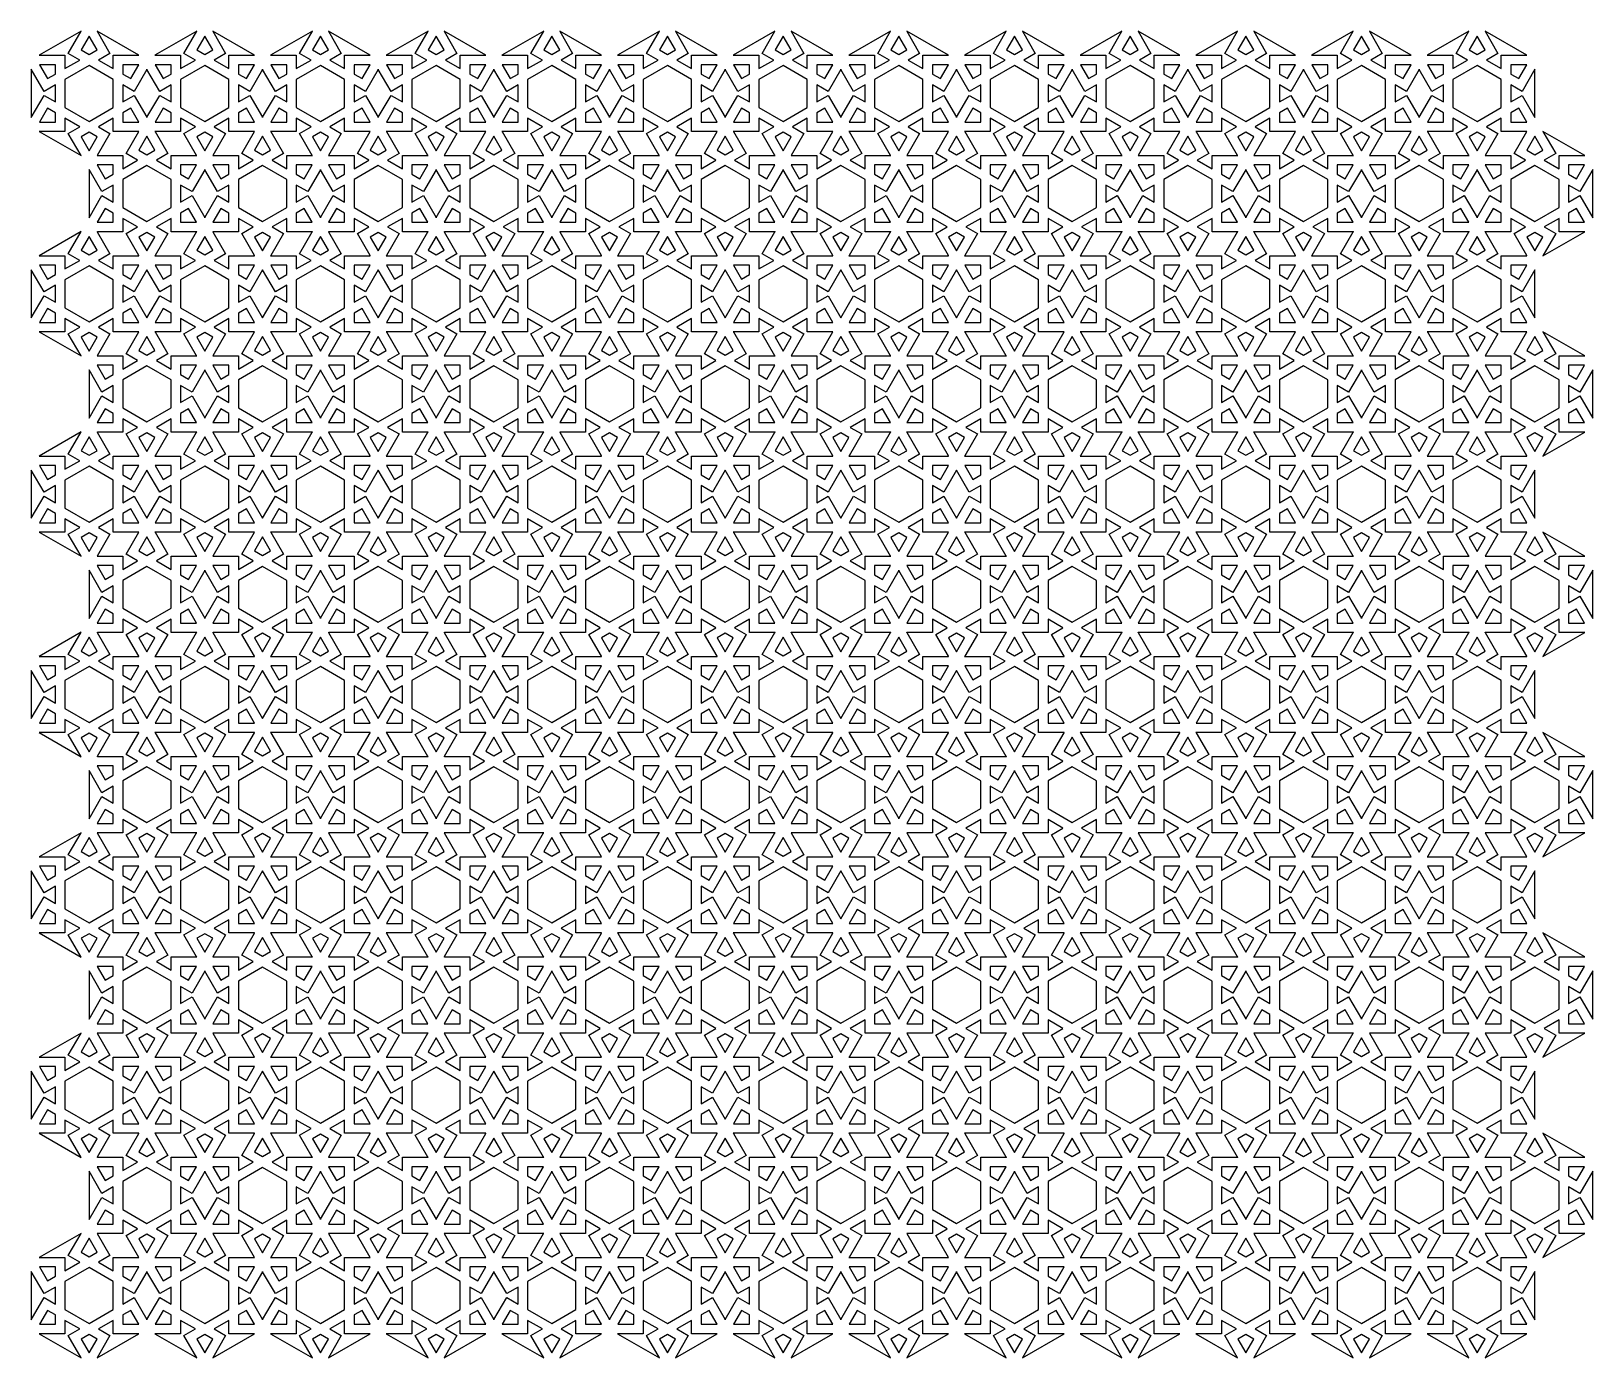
# Model space of a CAD drawing. Header units: metres. Extents: x -128 to 138, y -11 to 215.
import ezdxf

# ---------------------------------------------------------------- set-up
doc = ezdxf.new("R2010")
doc.units = ezdxf.units.M

msp = doc.modelspace()

# ---------------------------------------------------------------- linework, layer by layer
for p, q in [((-119.529, 215.23), (-126.63, 211.131)), ((-121.707, 211.459), (-119.529, 215.23)), ((-118.152, 214.415), (-119.521, 212.045)), ((-116.784, 212.045), (-118.152, 214.415)), ((-109.675, 211.131), (-116.775, 215.23)), ((-116.775, 215.23), (-114.598, 211.459)), ((-99.8374, 215.23), (-106.938, 211.131)), ((-102.015, 211.459), (-99.8374, 215.23)), ((-98.4604, 214.415), (-99.8291, 212.045)), ((-97.0917, 212.045), (-98.4604, 214.415)), ((-89.9827, 211.131), (-97.0834, 215.23)), ((-97.0834, 215.23), (-94.9061, 211.459)), ((-80.1453, 215.23), (-87.246, 211.131)), ((-82.3226, 211.459), (-80.1453, 215.23)), ((-78.7683, 214.415), (-80.137, 212.045)), ((-77.3996, 212.045), (-78.7683, 214.415)), ((-70.2906, 211.131), (-77.3913, 215.23)), ((-77.3913, 215.23), (-75.214, 211.459)), ((-60.4532, 215.23), (-67.554, 211.131)), ((-62.6306, 211.459), (-60.4532, 215.23)), ((-59.0762, 214.415), (-60.4449, 212.045)), ((-57.7076, 212.045), (-59.0762, 214.415)), ((-50.5985, 211.131), (-57.6993, 215.23)), ((-57.6993, 215.23), (-55.5219, 211.459)), ((-40.7611, 215.23), (-47.8619, 211.131)), ((-42.9385, 211.459), (-40.7611, 215.23)), ((-39.3841, 214.415), (-40.7528, 212.045)), ((-38.0155, 212.045), (-39.3841, 214.415)), ((-30.9064, 211.131), (-38.0072, 215.23)), ((-38.0072, 215.23), (-35.8298, 211.459)), ((-21.069, 215.23), (-28.1698, 211.131)), ((-23.2464, 211.459), (-21.069, 215.23)), ((-19.6921, 214.415), (-21.0608, 212.045)), ((-18.3234, 212.045), (-19.6921, 214.415)), ((-11.2143, 211.131), (-18.3151, 215.23)), ((-18.3151, 215.23), (-16.1378, 211.459)), ((-1.37695, 215.23), (-8.47772, 211.131)), ((-3.55431, 211.459), (-1.37695, 215.23)), ((0, 214.415), (-1.36868, 212.045)), ((1.36868, 212.045), (0, 214.415)), ((8.47774, 211.131), (1.37697, 215.23)), ((1.37697, 215.23), (3.55431, 211.459)), ((18.3151, 215.23), (11.2144, 211.131)), ((16.1378, 211.459), (18.3151, 215.23)), ((19.6921, 214.415), (18.3234, 212.045)), ((21.0608, 212.045), (19.6921, 214.415)), ((28.1698, 211.131), (21.069, 215.23)), ((21.069, 215.23), (23.2464, 211.459)), ((38.0072, 215.23), (30.9064, 211.131)), ((35.8298, 211.459), (38.0072, 215.23)), ((39.3842, 214.415), (38.0155, 212.045)), ((40.7528, 212.045), (39.3842, 214.415)), ((47.8619, 211.131), (40.7611, 215.23)), ((40.7611, 215.23), (42.9385, 211.459)), ((57.6993, 215.23), (50.5985, 211.131)), ((55.5219, 211.459), (57.6993, 215.23)), ((59.0762, 214.415), (57.7076, 212.045)), ((60.4449, 212.045), (59.0762, 214.415)), ((67.554, 211.131), (60.4532, 215.23)), ((60.4532, 215.23), (62.6306, 211.459)), ((77.3913, 215.23), (70.2906, 211.131)), ((75.214, 211.459), (77.3913, 215.23)), ((78.7683, 214.415), (77.3996, 212.045)), ((80.137, 212.045), (78.7683, 214.415)), ((87.2461, 211.131), (80.1453, 215.23)), ((80.1453, 215.23), (82.3226, 211.459)), ((97.0834, 215.23), (89.9827, 211.131)), ((94.9061, 211.459), (97.0834, 215.23)), ((98.4604, 214.415), (97.0917, 212.045)), ((99.8291, 212.045), (98.4604, 214.415)), ((106.938, 211.131), (99.8374, 215.23)), ((99.8374, 215.23), (102.015, 211.459)), ((116.776, 215.23), (109.675, 211.131)), ((114.598, 211.459), (116.776, 215.23)), ((118.152, 214.415), (116.784, 212.045)), ((119.521, 212.045), (118.152, 214.415)), ((126.63, 211.131), (119.529, 215.23)), ((119.529, 215.23), (121.707, 211.459)), ((-126.63, 211.131), (-122.275, 211.131)), ((-122.275, 211.131), (-122.275, 208.874)), ((-122.275, 208.874), (-119.752, 210.331)), ((-119.752, 210.331), (-121.707, 211.459)), ((-119.521, 212.045), (-118.152, 211.254)), ((-118.152, 211.254), (-116.784, 212.045)), ((-114.598, 211.459), (-116.552, 210.331)), ((-116.552, 210.331), (-114.029, 208.874)), ((-114.029, 211.131), (-109.675, 211.131)), ((-114.029, 208.874), (-114.029, 211.131)), ((-106.938, 211.131), (-102.583, 211.131)), ((-102.583, 211.131), (-102.583, 208.874)), ((-102.583, 208.874), (-100.06, 210.331)), ((-100.06, 210.331), (-102.015, 211.459)), ((-99.8291, 212.045), (-98.4604, 211.254)), ((-98.4604, 211.254), (-97.0917, 212.045)), ((-94.9061, 211.459), (-96.8604, 210.331)), ((-96.8604, 210.331), (-94.3374, 208.874)), ((-94.3374, 211.131), (-89.9827, 211.131)), ((-94.3374, 208.874), (-94.3374, 211.131)), ((-87.246, 211.131), (-82.8913, 211.131)), ((-82.8913, 211.131), (-82.8913, 208.874)), ((-82.8913, 208.874), (-80.3683, 210.331)), ((-80.3683, 210.331), (-82.3226, 211.459)), ((-80.137, 212.045), (-78.7683, 211.254)), ((-78.7683, 211.254), (-77.3996, 212.045)), ((-75.214, 211.459), (-77.1683, 210.331)), ((-77.1683, 210.331), (-74.6453, 208.874)), ((-74.6453, 211.131), (-70.2906, 211.131)), ((-74.6453, 208.874), (-74.6453, 211.131)), ((-67.554, 211.131), (-63.1992, 211.131)), ((-63.1992, 211.131), (-63.1992, 208.874)), ((-63.1992, 208.874), (-60.6762, 210.331)), ((-60.6762, 210.331), (-62.6306, 211.459)), ((-60.4449, 212.045), (-59.0762, 211.254)), ((-59.0762, 211.254), (-57.7076, 212.045)), ((-55.5219, 211.459), (-57.4762, 210.331)), ((-57.4762, 210.331), (-54.9532, 208.874)), ((-54.9532, 211.131), (-50.5985, 211.131)), ((-54.9532, 208.874), (-54.9532, 211.131)), ((-47.8619, 211.131), (-43.5072, 211.131)), ((-43.5072, 211.131), (-43.5072, 208.874)), ((-43.5072, 208.874), (-40.9842, 210.331)), ((-40.9842, 210.331), (-42.9385, 211.459)), ((-40.7528, 212.045), (-39.3842, 211.254)), ((-39.3842, 211.254), (-38.0155, 212.045)), ((-35.8298, 211.459), (-37.7841, 210.331)), ((-37.7841, 210.331), (-35.2611, 208.874)), ((-35.2611, 211.131), (-30.9064, 211.131)), ((-35.2611, 208.874), (-35.2611, 211.131)), ((-28.1698, 211.131), (-23.8151, 211.131)), ((-23.8151, 211.131), (-23.8151, 208.874)), ((-23.8151, 208.874), (-21.2921, 210.331)), ((-21.2921, 210.331), (-23.2464, 211.459)), ((-21.0608, 212.045), (-19.6921, 211.254)), ((-19.6921, 211.254), (-18.3234, 212.045)), ((-16.1378, 211.459), (-18.0921, 210.331)), ((-18.0921, 210.331), (-15.569, 208.874)), ((-15.569, 211.131), (-11.2143, 211.131)), ((-15.569, 208.874), (-15.569, 211.131)), ((-8.47772, 211.131), (-4.12302, 211.131)), ((-4.12302, 211.131), (-4.12302, 208.874)), ((-4.12302, 208.874), (-1.59999, 210.331)), ((-1.59999, 210.331), (-3.55431, 211.459)), ((-1.36868, 212.045), (0, 211.254)), ((0, 211.254), (1.36868, 212.045)), ((3.55431, 211.459), (1.59999, 210.331)), ((1.59999, 210.331), (4.12302, 208.874)), ((4.12302, 211.131), (8.47774, 211.131)), ((4.12302, 208.874), (4.12302, 211.131)), ((11.2144, 211.131), (15.5691, 211.131)), ((15.5691, 211.131), (15.569, 208.874)), ((15.569, 208.874), (18.0921, 210.331)), ((18.0921, 210.331), (16.1378, 211.459)), ((18.3234, 212.045), (19.6921, 211.254)), ((19.6921, 211.254), (21.0608, 212.045)), ((23.2464, 211.459), (21.2921, 210.331)), ((21.2921, 210.331), (23.8151, 208.874)), ((23.8151, 211.131), (28.1698, 211.131)), ((23.8151, 208.874), (23.8151, 211.131)), ((30.9064, 211.131), (35.2611, 211.131)), ((35.2611, 211.131), (35.2611, 208.874)), ((35.2611, 208.874), (37.7841, 210.331)), ((37.7841, 210.331), (35.8298, 211.459)), ((38.0155, 212.045), (39.3842, 211.254)), ((39.3842, 211.254), (40.7528, 212.045)), ((42.9385, 211.459), (40.9841, 210.331)), ((40.9841, 210.331), (43.5072, 208.874)), ((43.5072, 211.131), (47.8619, 211.131)), ((43.5072, 208.874), (43.5072, 211.131)), ((50.5985, 211.131), (54.9532, 211.131)), ((54.9532, 211.131), (54.9532, 208.874)), ((54.9532, 208.874), (57.4762, 210.331)), ((57.4762, 210.331), (55.5219, 211.459)), ((57.7076, 212.045), (59.0762, 211.254)), ((59.0762, 211.254), (60.4449, 212.045)), ((62.6306, 211.459), (60.6762, 210.331)), ((60.6762, 210.331), (63.1993, 208.874)), ((63.1993, 211.131), (67.554, 211.131)), ((63.1993, 208.874), (63.1993, 211.131)), ((70.2906, 211.131), (74.6453, 211.131)), ((74.6453, 211.131), (74.6453, 208.874)), ((74.6453, 208.874), (77.1683, 210.331)), ((77.1683, 210.331), (75.214, 211.459)), ((77.3996, 212.045), (78.7683, 211.254)), ((78.7683, 211.254), (80.137, 212.045)), ((82.3226, 211.459), (80.3683, 210.331)), ((80.3683, 210.331), (82.8913, 208.874)), ((82.8913, 211.131), (87.2461, 211.131)), ((82.8913, 208.874), (82.8913, 211.131)), ((89.9827, 211.131), (94.3374, 211.131)), ((94.3374, 211.131), (94.3374, 208.874)), ((94.3374, 208.874), (96.8604, 210.331)), ((96.8604, 210.331), (94.9061, 211.459)), ((97.0917, 212.045), (98.4604, 211.254)), ((98.4604, 211.254), (99.8291, 212.045)), ((102.015, 211.459), (100.06, 210.331)), ((100.06, 210.331), (102.583, 208.874)), ((102.583, 211.131), (106.938, 211.131)), ((102.583, 208.874), (102.583, 211.131)), ((109.675, 211.131), (114.029, 211.131)), ((114.029, 211.131), (114.029, 208.874)), ((114.029, 208.874), (116.552, 210.331)), ((116.552, 210.331), (114.598, 211.459)), ((116.784, 212.045), (118.152, 211.254)), ((118.152, 211.254), (119.521, 212.045)), ((121.707, 211.459), (119.752, 210.331)), ((119.752, 210.331), (122.275, 208.874)), ((122.275, 211.131), (126.63, 211.131)), ((122.275, 208.874), (122.275, 211.131)), ((-125.83, 204.974), (-128.007, 208.746)), ((-128.007, 208.746), (-128.007, 200.546)), ((-123.875, 209.531), (-126.613, 209.531)), ((-126.613, 209.531), (-125.244, 207.16)), ((-125.244, 207.16), (-123.875, 207.95)), ((-123.875, 207.95), (-123.875, 209.531)), ((-118.152, 209.407), (-122.275, 207.027)), ((-114.029, 207.027), (-118.152, 209.407)), ((-109.692, 209.531), (-112.429, 209.531)), ((-112.429, 209.531), (-112.429, 207.95)), ((-112.429, 207.95), (-111.061, 207.16)), ((-111.061, 207.16), (-109.692, 209.531)), ((-108.315, 208.716), (-110.475, 204.974)), ((-108.306, 208.731), (-108.315, 208.746)), ((-108.315, 208.746), (-108.315, 208.716)), ((-108.298, 208.746), (-108.306, 208.731)), ((-108.298, 208.716), (-108.298, 208.746)), ((-106.138, 204.974), (-108.298, 208.716)), ((-104.183, 209.531), (-106.921, 209.531)), ((-106.921, 209.531), (-105.552, 207.16)), ((-105.552, 207.16), (-104.183, 207.95)), ((-104.183, 207.95), (-104.183, 209.531)), ((-98.4604, 209.407), (-102.583, 207.027)), ((-94.3374, 207.027), (-98.4604, 209.407)), ((-90, 209.531), (-92.7374, 209.531)), ((-92.7374, 209.531), (-92.7374, 207.95)), ((-92.7374, 207.95), (-91.3687, 207.16)), ((-91.3687, 207.16), (-90, 209.531)), ((-88.623, 208.716), (-90.7831, 204.974)), ((-88.6144, 208.731), (-88.623, 208.746)), ((-88.623, 208.746), (-88.623, 208.716)), ((-88.6057, 208.746), (-88.6144, 208.731)), ((-88.6057, 208.716), (-88.6057, 208.746)), ((-86.4457, 204.974), (-88.6057, 208.716)), ((-84.4913, 209.531), (-87.2287, 209.531)), ((-87.2287, 209.531), (-85.86, 207.16)), ((-85.86, 207.16), (-84.4913, 207.95)), ((-84.4913, 207.95), (-84.4913, 209.531)), ((-78.7683, 209.407), (-82.8913, 207.027)), ((-74.6453, 207.027), (-78.7683, 209.407)), ((-70.3079, 209.531), (-73.0453, 209.531)), ((-73.0453, 209.531), (-73.0453, 207.95)), ((-73.0453, 207.95), (-71.6766, 207.16)), ((-71.6766, 207.16), (-70.3079, 209.531)), ((-68.9309, 208.716), (-71.091, 204.974)), ((-68.9223, 208.731), (-68.9309, 208.746)), ((-68.9309, 208.746), (-68.9309, 208.716)), ((-68.9136, 208.746), (-68.9223, 208.731)), ((-68.9136, 208.716), (-68.9136, 208.746)), ((-66.7536, 204.974), (-68.9136, 208.716)), ((-64.7993, 209.531), (-67.5366, 209.531)), ((-67.5366, 209.531), (-66.1679, 207.16)), ((-66.1679, 207.16), (-64.7993, 207.95)), ((-64.7993, 207.95), (-64.7993, 209.531)), ((-59.0762, 209.407), (-63.1992, 207.027)), ((-54.9532, 207.027), (-59.0762, 209.407)), ((-50.6158, 209.531), (-53.3532, 209.531)), ((-53.3532, 209.531), (-53.3532, 207.95)), ((-53.3532, 207.95), (-51.9845, 207.16)), ((-51.9845, 207.16), (-50.6158, 209.531)), ((-49.2388, 208.716), (-51.3989, 204.974)), ((-49.2302, 208.731), (-49.2388, 208.746)), ((-49.2388, 208.746), (-49.2388, 208.716)), ((-49.2215, 208.746), (-49.2302, 208.731)), ((-49.2215, 208.716), (-49.2215, 208.746)), ((-47.0615, 204.974), (-49.2215, 208.716)), ((-45.1072, 209.531), (-47.8445, 209.531)), ((-47.8445, 209.531), (-46.4759, 207.16)), ((-46.4759, 207.16), (-45.1072, 207.95)), ((-45.1072, 207.95), (-45.1072, 209.531)), ((-39.3842, 209.407), (-43.5072, 207.027)), ((-35.2611, 207.027), (-39.3842, 209.407)), ((-30.9238, 209.531), (-33.6611, 209.531)), ((-33.6611, 209.531), (-33.6611, 207.95)), ((-33.6611, 207.95), (-32.2924, 207.16)), ((-32.2924, 207.16), (-30.9238, 209.531)), ((-29.5468, 208.716), (-31.7068, 204.974)), ((-29.5381, 208.731), (-29.5468, 208.746)), ((-29.5468, 208.746), (-29.5468, 208.716)), ((-29.5294, 208.746), (-29.5381, 208.731)), ((-29.5294, 208.716), (-29.5294, 208.746)), ((-27.3694, 204.974), (-29.5294, 208.716)), ((-25.4151, 209.531), (-28.1525, 209.531)), ((-28.1525, 209.531), (-26.7838, 207.16)), ((-26.7838, 207.16), (-25.4151, 207.95)), ((-25.4151, 207.95), (-25.4151, 209.531)), ((-19.6921, 209.407), (-23.8151, 207.027)), ((-15.569, 207.027), (-19.6921, 209.407)), ((-11.2317, 209.531), (-13.969, 209.531)), ((-13.969, 209.531), (-13.969, 207.95)), ((-13.969, 207.95), (-12.6004, 207.16)), ((-12.6004, 207.16), (-11.2317, 209.531)), ((-9.85469, 208.716), (-12.0147, 204.974)), ((-9.84604, 208.731), (-9.85469, 208.746)), ((-9.85469, 208.746), (-9.85469, 208.716)), ((-9.83737, 208.746), (-9.84604, 208.731)), ((-9.83737, 208.716), (-9.83737, 208.746)), ((-7.67734, 204.974), (-9.83737, 208.716)), ((-5.72301, 209.531), (-8.46039, 209.531)), ((-8.46039, 209.531), (-7.09171, 207.16)), ((-7.09171, 207.16), (-5.72301, 207.95)), ((-5.72301, 207.95), (-5.72301, 209.531)), ((0, 209.407), (-4.12302, 207.027)), ((4.12302, 207.027), (0, 209.407)), ((8.46039, 209.531), (5.72302, 209.531)), ((5.72302, 209.531), (5.72302, 207.95)), ((5.72302, 207.95), (7.09171, 207.16)), ((7.09171, 207.16), (8.46039, 209.531)), ((9.83737, 208.716), (7.67732, 204.974)), ((9.84602, 208.731), (9.83737, 208.746)), ((9.83737, 208.746), (9.83737, 208.716)), ((9.85469, 208.746), (9.84602, 208.731)), ((9.85469, 208.716), (9.85469, 208.746)), ((12.0147, 204.974), (9.85469, 208.716)), ((13.9691, 209.531), (11.2317, 209.531)), ((11.2317, 209.531), (12.6004, 207.16)), ((12.6004, 207.16), (13.9691, 207.95)), ((13.9691, 207.95), (13.9691, 209.531)), ((19.6921, 209.407), (15.5691, 207.027)), ((23.8151, 207.027), (19.6921, 209.407)), ((28.1525, 209.531), (25.4151, 209.531)), ((25.4151, 209.531), (25.4151, 207.95)), ((25.4151, 207.95), (26.7838, 207.16)), ((26.7838, 207.16), (28.1525, 209.531)), ((29.5295, 208.716), (27.3694, 204.974)), ((29.5381, 208.731), (29.5295, 208.746)), ((29.5295, 208.746), (29.5295, 208.716)), ((29.5468, 208.746), (29.5381, 208.731)), ((29.5468, 208.716), (29.5468, 208.746)), ((31.7068, 204.974), (29.5468, 208.716)), ((33.6611, 209.531), (30.9238, 209.531)), ((30.9238, 209.531), (32.2924, 207.16)), ((32.2924, 207.16), (33.6611, 207.95)), ((33.6611, 207.95), (33.6611, 209.531)), ((39.3841, 209.407), (35.2611, 207.027)), ((43.5072, 207.027), (39.3841, 209.407)), ((47.8445, 209.531), (45.1072, 209.531)), ((45.1072, 209.531), (45.1072, 207.95)), ((45.1072, 207.95), (46.4759, 207.16)), ((46.4759, 207.16), (47.8445, 209.531)), ((49.2215, 208.716), (47.0615, 204.974)), ((49.2302, 208.731), (49.2215, 208.746)), ((49.2215, 208.746), (49.2215, 208.716)), ((49.2388, 208.746), (49.2302, 208.731)), ((49.2388, 208.716), (49.2388, 208.746)), ((51.3989, 204.974), (49.2388, 208.716)), ((53.3532, 209.531), (50.6158, 209.531)), ((50.6158, 209.531), (51.9845, 207.16)), ((51.9845, 207.16), (53.3532, 207.95)), ((53.3532, 207.95), (53.3532, 209.531)), ((59.0762, 209.407), (54.9532, 207.027)), ((63.1993, 207.027), (59.0762, 209.407)), ((67.5366, 209.531), (64.7993, 209.531)), ((64.7993, 209.531), (64.7993, 207.95)), ((64.7993, 207.95), (66.1679, 207.16)), ((66.1679, 207.16), (67.5366, 209.531)), ((68.9136, 208.716), (66.7536, 204.974)), ((68.9223, 208.731), (68.9136, 208.746)), ((68.9136, 208.746), (68.9136, 208.716)), ((68.9309, 208.746), (68.9223, 208.731)), ((68.9309, 208.716), (68.9309, 208.746)), ((71.091, 204.974), (68.9309, 208.716)), ((73.0453, 209.531), (70.3079, 209.531)), ((70.3079, 209.531), (71.6766, 207.16)), ((71.6766, 207.16), (73.0453, 207.95)), ((73.0453, 207.95), (73.0453, 209.531)), ((78.7683, 209.407), (74.6453, 207.027)), ((82.8913, 207.027), (78.7683, 209.407)), ((87.2287, 209.531), (84.4913, 209.531)), ((84.4913, 209.531), (84.4913, 207.95)), ((84.4913, 207.95), (85.86, 207.16)), ((85.86, 207.16), (87.2287, 209.531)), ((88.6057, 208.716), (86.4456, 204.974)), ((88.6143, 208.731), (88.6057, 208.746)), ((88.6057, 208.746), (88.6057, 208.716)), ((88.623, 208.746), (88.6143, 208.731)), ((88.623, 208.716), (88.623, 208.746)), ((90.7831, 204.974), (88.623, 208.716)), ((92.7374, 209.531), (90, 209.531)), ((90, 209.531), (91.3687, 207.16)), ((91.3687, 207.16), (92.7374, 207.95)), ((92.7374, 207.95), (92.7374, 209.531)), ((98.4604, 209.407), (94.3374, 207.027)), ((102.583, 207.027), (98.4604, 209.407)), ((106.921, 209.531), (104.183, 209.531)), ((104.183, 209.531), (104.183, 207.95)), ((104.183, 207.95), (105.552, 207.16)), ((105.552, 207.16), (106.921, 209.531)), ((108.298, 208.716), (106.138, 204.974)), ((108.306, 208.731), (108.298, 208.746)), ((108.298, 208.746), (108.298, 208.716)), ((108.315, 208.746), (108.306, 208.731)), ((108.315, 208.716), (108.315, 208.746)), ((110.475, 204.974), (108.315, 208.716)), ((112.429, 209.531), (109.692, 209.531)), ((109.692, 209.531), (111.061, 207.16)), ((111.061, 207.16), (112.429, 207.95)), ((112.429, 207.95), (112.429, 209.531)), ((118.152, 209.407), (114.029, 207.027)), ((122.275, 207.027), (118.152, 209.407)), ((126.613, 209.531), (123.876, 209.531)), ((123.876, 209.531), (123.876, 207.95)), ((123.876, 207.95), (125.244, 207.16)), ((125.244, 207.16), (126.613, 209.531)), ((128.007, 208.746), (125.83, 204.974)), ((128.007, 200.546), (128.007, 208.746)), ((-123.876, 206.103), (-125.83, 204.974)), ((-123.875, 203.189), (-123.876, 206.103)), ((-122.275, 207.027), (-122.275, 202.266)), ((-114.029, 202.266), (-114.029, 207.027)), ((-110.475, 204.974), (-112.429, 206.103)), ((-112.429, 206.103), (-112.429, 203.189)), ((-104.183, 206.103), (-106.138, 204.974)), ((-104.183, 203.189), (-104.183, 206.103)), ((-102.583, 207.027), (-102.583, 202.266)), ((-94.3374, 202.266), (-94.3374, 207.027)), ((-90.7831, 204.974), (-92.7374, 206.103)), ((-92.7374, 206.103), (-92.7374, 203.189)), ((-84.4913, 206.103), (-86.4457, 204.974)), ((-84.4913, 203.189), (-84.4913, 206.103)), ((-82.8913, 207.027), (-82.8913, 202.266)), ((-74.6453, 202.266), (-74.6453, 207.027)), ((-71.091, 204.974), (-73.0453, 206.103)), ((-73.0453, 206.103), (-73.0453, 203.189)), ((-64.7993, 206.103), (-66.7536, 204.974)), ((-64.7993, 203.189), (-64.7993, 206.103)), ((-63.1992, 207.027), (-63.1993, 202.266)), ((-54.9532, 202.266), (-54.9532, 207.027)), ((-51.3989, 204.974), (-53.3532, 206.103)), ((-53.3532, 206.103), (-53.3532, 203.189)), ((-45.1072, 206.103), (-47.0615, 204.974)), ((-45.1072, 203.189), (-45.1072, 206.103)), ((-43.5072, 207.027), (-43.5072, 202.266)), ((-35.2611, 202.266), (-35.2611, 207.027)), ((-31.7068, 204.974), (-33.6611, 206.103)), ((-33.6611, 206.103), (-33.6611, 203.189)), ((-25.4151, 206.103), (-27.3694, 204.974)), ((-25.4151, 203.189), (-25.4151, 206.103)), ((-23.8151, 207.027), (-23.8151, 202.266)), ((-15.5691, 202.266), (-15.569, 207.027)), ((-12.0147, 204.974), (-13.9691, 206.103)), ((-13.9691, 206.103), (-13.969, 203.189)), ((-5.72302, 206.103), (-7.67734, 204.974)), ((-5.72301, 203.189), (-5.72302, 206.103)), ((-4.12302, 207.027), (-4.12302, 202.266)), ((4.12302, 202.266), (4.12302, 207.027)), ((7.67732, 204.974), (5.72301, 206.103)), ((5.72301, 206.103), (5.72302, 203.189)), ((13.969, 206.103), (12.0147, 204.974)), ((13.9691, 203.189), (13.969, 206.103)), ((15.5691, 207.027), (15.569, 202.266)), ((23.8151, 202.266), (23.8151, 207.027)), ((27.3694, 204.974), (25.4151, 206.103)), ((25.4151, 206.103), (25.4151, 203.189)), ((33.6611, 206.103), (31.7068, 204.974)), ((33.6611, 203.189), (33.6611, 206.103)), ((35.2611, 207.027), (35.2611, 202.266)), ((43.5072, 202.266), (43.5072, 207.027)), ((47.0615, 204.974), (45.1072, 206.103)), ((45.1072, 206.103), (45.1072, 203.189)), ((53.3532, 206.103), (51.3989, 204.974)), ((53.3532, 203.189), (53.3532, 206.103)), ((54.9532, 207.027), (54.9532, 202.266)), ((63.1992, 202.266), (63.1993, 207.027)), ((66.7536, 204.974), (64.7993, 206.103)), ((64.7993, 206.103), (64.7993, 203.189)), ((73.0453, 206.103), (71.091, 204.974)), ((73.0453, 203.189), (73.0453, 206.103)), ((74.6453, 207.027), (74.6453, 202.266)), ((82.8913, 202.266), (82.8913, 207.027)), ((86.4456, 204.974), (84.4913, 206.103)), ((84.4913, 206.103), (84.4913, 203.189)), ((92.7374, 206.103), (90.7831, 204.974)), ((92.7374, 203.189), (92.7374, 206.103)), ((94.3374, 207.027), (94.3374, 202.266)), ((102.583, 202.266), (102.583, 207.027)), ((106.138, 204.974), (104.183, 206.103)), ((104.183, 206.103), (104.183, 203.189)), ((112.429, 206.103), (110.475, 204.974)), ((112.429, 203.189), (112.429, 206.103)), ((114.029, 207.027), (114.029, 202.266)), ((122.275, 202.266), (122.275, 207.027)), ((125.83, 204.974), (123.875, 206.103)), ((123.875, 206.103), (123.876, 203.189)), ((-128.007, 200.546), (-125.83, 204.318)), ((-125.244, 202.132), (-126.613, 199.761)), ((-125.83, 204.318), (-123.875, 203.189)), ((-123.876, 201.342), (-125.244, 202.132)), ((-122.275, 202.266), (-118.152, 199.885)), ((-118.152, 199.885), (-114.029, 202.266)), ((-112.429, 203.189), (-110.475, 204.318)), ((-111.061, 202.132), (-112.429, 201.342)), ((-109.692, 199.761), (-111.061, 202.132)), ((-110.475, 204.318), (-108.315, 200.576)), ((-108.298, 200.576), (-106.138, 204.318)), ((-105.552, 202.132), (-106.921, 199.761)), ((-106.138, 204.318), (-104.183, 203.189)), ((-104.183, 201.342), (-105.552, 202.132)), ((-102.583, 202.266), (-98.4604, 199.885)), ((-98.4604, 199.885), (-94.3374, 202.266)), ((-92.7374, 203.189), (-90.7831, 204.318)), ((-91.3687, 202.132), (-92.7374, 201.342)), ((-90, 199.761), (-91.3687, 202.132)), ((-90.7831, 204.318), (-88.623, 200.576)), ((-88.6057, 200.576), (-86.4456, 204.318)), ((-85.86, 202.132), (-87.2287, 199.761)), ((-86.4456, 204.318), (-84.4913, 203.189)), ((-84.4913, 201.342), (-85.86, 202.132)), ((-82.8913, 202.266), (-78.7683, 199.885)), ((-78.7683, 199.885), (-74.6453, 202.266)), ((-73.0453, 203.189), (-71.091, 204.318)), ((-71.6766, 202.132), (-73.0453, 201.342)), ((-70.3079, 199.761), (-71.6766, 202.132)), ((-71.091, 204.318), (-68.9309, 200.576)), ((-68.9136, 200.576), (-66.7536, 204.318)), ((-66.1679, 202.132), (-67.5366, 199.761)), ((-66.7536, 204.318), (-64.7993, 203.189)), ((-64.7993, 201.342), (-66.1679, 202.132)), ((-63.1993, 202.266), (-59.0762, 199.885)), ((-59.0762, 199.885), (-54.9532, 202.266)), ((-53.3532, 203.189), (-51.3989, 204.318)), ((-51.9845, 202.132), (-53.3532, 201.342)), ((-50.6158, 199.761), (-51.9845, 202.132)), ((-51.3989, 204.318), (-49.2388, 200.576)), ((-49.2215, 200.576), (-47.0615, 204.318)), ((-46.4759, 202.132), (-47.8445, 199.761)), ((-47.0615, 204.318), (-45.1072, 203.189)), ((-45.1072, 201.342), (-46.4759, 202.132)), ((-43.5072, 202.266), (-39.3841, 199.885)), ((-39.3841, 199.885), (-35.2611, 202.266)), ((-33.6611, 203.189), (-31.7068, 204.318)), ((-32.2924, 202.132), (-33.6611, 201.342)), ((-30.9238, 199.761), (-32.2924, 202.132)), ((-31.7068, 204.318), (-29.5468, 200.576)), ((-29.5295, 200.576), (-27.3694, 204.318)), ((-26.7838, 202.132), (-28.1525, 199.761)), ((-27.3694, 204.318), (-25.4151, 203.189)), ((-25.4151, 201.342), (-26.7838, 202.132)), ((-23.8151, 202.266), (-19.6921, 199.885)), ((-19.6921, 199.885), (-15.5691, 202.266)), ((-12.6004, 202.132), (-13.9691, 201.342)), ((-13.969, 203.189), (-12.0147, 204.318)), ((-11.2317, 199.761), (-12.6004, 202.132)), ((-12.0147, 204.318), (-9.85469, 200.576)), ((-9.83737, 200.576), (-7.67732, 204.318)), ((-7.09171, 202.132), (-8.46039, 199.761)), ((-7.67732, 204.318), (-5.72301, 203.189)), ((-5.72302, 201.342), (-7.09171, 202.132)), ((-4.12302, 202.266), (0, 199.885)), ((0, 199.885), (4.12302, 202.266)), ((7.09171, 202.132), (5.72301, 201.342)), ((5.72302, 203.189), (7.67734, 204.318)), ((8.46039, 199.761), (7.09171, 202.132)), ((7.67734, 204.318), (9.83737, 200.576)), ((9.85469, 200.576), (12.0147, 204.318)), ((12.6004, 202.132), (11.2317, 199.761)), ((12.0147, 204.318), (13.9691, 203.189)), ((13.969, 201.342), (12.6004, 202.132)), ((15.569, 202.266), (19.6921, 199.885)), ((19.6921, 199.885), (23.8151, 202.266)), ((25.4151, 203.189), (27.3694, 204.318)), ((26.7838, 202.132), (25.4151, 201.342)), ((28.1525, 199.761), (26.7838, 202.132)), ((27.3694, 204.318), (29.5294, 200.576)), ((29.5468, 200.576), (31.7068, 204.318)), ((32.2924, 202.132), (30.9238, 199.761)), ((31.7068, 204.318), (33.6611, 203.189)), ((33.6611, 201.342), (32.2924, 202.132)), ((35.2611, 202.266), (39.3842, 199.885)), ((39.3842, 199.885), (43.5072, 202.266)), ((45.1072, 203.189), (47.0615, 204.318)), ((46.4759, 202.132), (45.1072, 201.342)), ((47.8445, 199.761), (46.4759, 202.132)), ((47.0615, 204.318), (49.2215, 200.576)), ((49.2388, 200.576), (51.3989, 204.318)), ((51.9845, 202.132), (50.6158, 199.761)), ((51.3989, 204.318), (53.3532, 203.189)), ((53.3532, 201.342), (51.9845, 202.132)), ((54.9532, 202.266), (59.0762, 199.885)), ((59.0762, 199.885), (63.1992, 202.266)), ((64.7993, 203.189), (66.7536, 204.318)), ((66.1679, 202.132), (64.7993, 201.342)), ((67.5366, 199.761), (66.1679, 202.132)), ((66.7536, 204.318), (68.9136, 200.576)), ((68.9309, 200.576), (71.091, 204.318)), ((71.6766, 202.132), (70.3079, 199.761)), ((71.091, 204.318), (73.0453, 203.189)), ((73.0453, 201.342), (71.6766, 202.132)), ((74.6453, 202.266), (78.7683, 199.885)), ((78.7683, 199.885), (82.8913, 202.266)), ((84.4913, 203.189), (86.4457, 204.318)), ((85.86, 202.132), (84.4913, 201.342)), ((87.2287, 199.761), (85.86, 202.132)), ((86.4457, 204.318), (88.6057, 200.576)), ((88.623, 200.576), (90.7831, 204.318)), ((91.3687, 202.132), (90, 199.761)), ((90.7831, 204.318), (92.7374, 203.189)), ((92.7374, 201.342), (91.3687, 202.132)), ((94.3374, 202.266), (98.4604, 199.885)), ((98.4604, 199.885), (102.583, 202.266)), ((104.183, 203.189), (106.138, 204.318)), ((105.552, 202.132), (104.183, 201.342)), ((106.921, 199.761), (105.552, 202.132)), ((106.138, 204.318), (108.298, 200.576)), ((108.315, 200.576), (110.475, 204.318)), ((111.061, 202.132), (109.692, 199.761)), ((110.475, 204.318), (112.429, 203.189)), ((112.429, 201.342), (111.061, 202.132)), ((114.029, 202.266), (118.152, 199.885)), ((118.152, 199.885), (122.275, 202.266)), ((125.244, 202.132), (123.875, 201.342)), ((123.876, 203.189), (125.83, 204.318)), ((126.613, 199.761), (125.244, 202.132)), ((125.83, 204.318), (128.007, 200.546)), ((-126.613, 199.761), (-123.876, 199.761)), ((-123.876, 199.761), (-123.876, 201.342)), ((-119.752, 198.961), (-122.275, 200.418)), ((-122.275, 200.418), (-122.275, 198.161)), ((-114.029, 200.418), (-116.552, 198.961)), ((-114.029, 198.161), (-114.029, 200.418)), ((-112.429, 201.342), (-112.429, 199.761)), ((-112.429, 199.761), (-109.692, 199.761)), ((-108.315, 200.576), (-108.315, 200.546)), ((-108.315, 200.546), (-108.306, 200.561)), ((-108.306, 200.561), (-108.298, 200.546)), ((-108.298, 200.546), (-108.298, 200.576)), ((-106.921, 199.761), (-104.183, 199.761)), ((-104.183, 199.761), (-104.183, 201.342)), ((-100.06, 198.961), (-102.583, 200.418)), ((-102.583, 200.418), (-102.583, 198.161)), ((-94.3374, 200.418), (-96.8604, 198.961)), ((-94.3374, 198.161), (-94.3374, 200.418)), ((-92.7374, 201.342), (-92.7374, 199.761)), ((-92.7374, 199.761), (-90, 199.761)), ((-88.623, 200.576), (-88.623, 200.546)), ((-88.623, 200.546), (-88.6143, 200.561)), ((-88.6143, 200.561), (-88.6057, 200.546)), ((-88.6057, 200.546), (-88.6057, 200.576)), ((-87.2287, 199.761), (-84.4913, 199.761)), ((-84.4913, 199.761), (-84.4913, 201.342)), ((-80.3683, 198.961), (-82.8913, 200.418)), ((-82.8913, 200.418), (-82.8913, 198.161)), ((-74.6453, 200.418), (-77.1683, 198.961)), ((-74.6453, 198.161), (-74.6453, 200.418)), ((-73.0453, 201.342), (-73.0453, 199.761)), ((-73.0453, 199.761), (-70.3079, 199.761)), ((-68.9309, 200.576), (-68.9309, 200.546)), ((-68.9309, 200.546), (-68.9223, 200.561)), ((-68.9223, 200.561), (-68.9136, 200.546)), ((-68.9136, 200.546), (-68.9136, 200.576)), ((-67.5366, 199.761), (-64.7993, 199.761)), ((-64.7993, 199.761), (-64.7993, 201.342)), ((-60.6762, 198.961), (-63.1993, 200.418)), ((-63.1993, 200.418), (-63.1993, 198.161)), ((-54.9532, 200.418), (-57.4762, 198.961)), ((-54.9532, 198.161), (-54.9532, 200.418)), ((-53.3532, 201.342), (-53.3532, 199.761)), ((-53.3532, 199.761), (-50.6158, 199.761)), ((-49.2388, 200.576), (-49.2388, 200.546)), ((-49.2388, 200.546), (-49.2302, 200.561)), ((-49.2302, 200.561), (-49.2215, 200.546)), ((-49.2215, 200.546), (-49.2215, 200.576)), ((-47.8445, 199.761), (-45.1072, 199.761)), ((-45.1072, 199.761), (-45.1072, 201.342)), ((-40.9841, 198.961), (-43.5072, 200.418)), ((-43.5072, 200.418), (-43.5072, 198.161)), ((-35.2611, 200.418), (-37.7841, 198.961)), ((-35.2611, 198.161), (-35.2611, 200.418)), ((-33.6611, 201.342), (-33.6611, 199.761)), ((-33.6611, 199.761), (-30.9238, 199.761)), ((-29.5468, 200.576), (-29.5468, 200.546)), ((-29.5468, 200.546), (-29.5381, 200.561)), ((-29.5381, 200.561), (-29.5295, 200.546)), ((-29.5295, 200.546), (-29.5295, 200.576)), ((-28.1525, 199.761), (-25.4151, 199.761)), ((-25.4151, 199.761), (-25.4151, 201.342)), ((-21.2921, 198.961), (-23.8151, 200.418)), ((-23.8151, 200.418), (-23.8151, 198.161)), ((-15.569, 200.418), (-18.0921, 198.961)), ((-15.5691, 198.161), (-15.569, 200.418)), ((-13.9691, 201.342), (-13.9691, 199.761)), ((-13.9691, 199.761), (-11.2317, 199.761)), ((-9.85469, 200.576), (-9.85469, 200.546)), ((-9.85469, 200.546), (-9.84602, 200.561)), ((-9.84602, 200.561), (-9.83737, 200.546)), ((-9.83737, 200.546), (-9.83737, 200.576)), ((-8.46039, 199.761), (-5.72302, 199.761)), ((-5.72302, 199.761), (-5.72302, 201.342)), ((-1.59999, 198.961), (-4.12302, 200.418)), ((-4.12302, 200.418), (-4.12302, 198.161)), ((4.12302, 200.418), (1.59999, 198.961)), ((4.12302, 198.161), (4.12302, 200.418)), ((5.72301, 201.342), (5.72301, 199.761)), ((5.72301, 199.761), (8.46039, 199.761)), ((9.83737, 200.576), (9.83737, 200.546)), ((9.83737, 200.546), (9.84604, 200.561)), ((9.84604, 200.561), (9.85469, 200.546)), ((9.85469, 200.546), (9.85469, 200.576)), ((11.2317, 199.761), (13.969, 199.761)), ((13.969, 199.761), (13.969, 201.342)), ((18.0921, 198.961), (15.569, 200.418)), ((15.569, 200.418), (15.569, 198.161)), ((23.8151, 200.418), (21.2921, 198.961)), ((23.8151, 198.161), (23.8151, 200.418)), ((25.4151, 201.342), (25.4151, 199.761)), ((25.4151, 199.761), (28.1525, 199.761)), ((29.5294, 200.576), (29.5294, 200.546)), ((29.5294, 200.546), (29.5381, 200.561)), ((29.5381, 200.561), (29.5468, 200.546)), ((29.5468, 200.546), (29.5468, 200.576)), ((30.9238, 199.761), (33.6611, 199.761)), ((33.6611, 199.761), (33.6611, 201.342)), ((37.7841, 198.961), (35.2611, 200.418)), ((35.2611, 200.418), (35.2611, 198.161)), ((43.5072, 200.418), (40.9842, 198.961)), ((43.5072, 198.161), (43.5072, 200.418)), ((45.1072, 201.342), (45.1072, 199.761)), ((45.1072, 199.761), (47.8445, 199.761)), ((49.2215, 200.576), (49.2215, 200.546)), ((49.2215, 200.546), (49.2302, 200.561)), ((49.2302, 200.561), (49.2388, 200.546)), ((49.2388, 200.546), (49.2388, 200.576)), ((50.6158, 199.761), (53.3532, 199.761)), ((53.3532, 199.761), (53.3532, 201.342)), ((57.4762, 198.961), (54.9532, 200.418)), ((54.9532, 200.418), (54.9532, 198.161)), ((63.1992, 200.418), (60.6762, 198.961)), ((63.1992, 198.161), (63.1992, 200.418)), ((64.7993, 201.342), (64.7993, 199.761)), ((64.7993, 199.761), (67.5366, 199.761)), ((68.9136, 200.576), (68.9136, 200.546)), ((68.9136, 200.546), (68.9223, 200.561)), ((68.9223, 200.561), (68.9309, 200.546)), ((68.9309, 200.546), (68.9309, 200.576)), ((70.3079, 199.761), (73.0453, 199.761)), ((73.0453, 199.761), (73.0453, 201.342)), ((77.1683, 198.961), (74.6453, 200.418)), ((74.6453, 200.418), (74.6453, 198.161)), ((82.8913, 200.418), (80.3683, 198.961)), ((82.8913, 198.161), (82.8913, 200.418)), ((84.4913, 201.342), (84.4913, 199.761)), ((84.4913, 199.761), (87.2287, 199.761)), ((88.6057, 200.576), (88.6057, 200.546)), ((88.6057, 200.546), (88.6144, 200.561)), ((88.6144, 200.561), (88.623, 200.546)), ((88.623, 200.546), (88.623, 200.576)), ((90, 199.761), (92.7374, 199.761)), ((92.7374, 199.761), (92.7374, 201.342)), ((96.8604, 198.961), (94.3374, 200.418)), ((94.3374, 200.418), (94.3374, 198.161)), ((102.583, 200.418), (100.06, 198.961)), ((102.583, 198.161), (102.583, 200.418)), ((104.183, 201.342), (104.183, 199.761)), ((104.183, 199.761), (106.921, 199.761)), ((108.298, 200.576), (108.298, 200.546)), ((108.298, 200.546), (108.306, 200.561)), ((108.306, 200.561), (108.315, 200.546)), ((108.315, 200.546), (108.315, 200.576)), ((109.692, 199.761), (112.429, 199.761)), ((112.429, 199.761), (112.429, 201.342)), ((116.552, 198.961), (114.029, 200.418)), ((114.029, 200.418), (114.029, 198.161)), ((122.275, 200.418), (119.752, 198.961)), ((122.275, 198.161), (122.275, 200.418)), ((123.875, 201.342), (123.875, 199.761)), ((123.875, 199.761), (126.613, 199.761)), ((-122.275, 198.161), (-126.63, 198.161)), ((-126.63, 198.161), (-119.529, 194.062)), ((-121.707, 197.833), (-119.752, 198.961)), ((-119.529, 194.062), (-121.707, 197.833)), ((-118.152, 198.038), (-119.521, 197.248)), ((-119.521, 197.248), (-118.152, 194.877)), ((-116.784, 197.248), (-118.152, 198.038)), ((-118.152, 194.877), (-116.784, 197.248)), ((-114.598, 197.833), (-116.758, 194.092)), ((-116.552, 198.961), (-114.598, 197.833)), ((-109.709, 198.161), (-114.029, 198.161)), ((-111.861, 194.405), (-109.701, 198.147)), ((-109.683, 198.176), (-109.709, 198.161)), ((-109.701, 198.147), (-109.675, 198.161)), ((-109.692, 198.161), (-109.683, 198.176)), ((-109.675, 198.161), (-109.692, 198.161)), ((-108.306, 197.361), (-109.675, 194.991)), ((-106.938, 194.991), (-108.306, 197.361)), ((-106.921, 198.161), (-106.938, 198.161)), ((-106.938, 198.161), (-106.912, 198.146)), ((-106.904, 198.161), (-106.929, 198.176)), ((-106.929, 198.176), (-106.921, 198.161)), ((-106.912, 198.146), (-104.752, 194.405)), ((-102.583, 198.161), (-106.904, 198.161)), ((-102.015, 197.833), (-100.06, 198.961)), ((-99.8547, 194.092), (-102.015, 197.833)), ((-98.4604, 198.038), (-99.8291, 197.248)), ((-99.8291, 197.248), (-98.4604, 194.877)), ((-97.0917, 197.248), (-98.4604, 198.038)), ((-98.4604, 194.877), (-97.0917, 197.248)), ((-94.9061, 197.833), (-97.0661, 194.092)), ((-96.8604, 198.961), (-94.9061, 197.833)), ((-90.0172, 198.161), (-94.3374, 198.161)), ((-92.1687, 194.405), (-90.0086, 198.147)), ((-89.9913, 198.176), (-90.0172, 198.161)), ((-90.0086, 198.147), (-89.9827, 198.161)), ((-89.9999, 198.161), (-89.9913, 198.176)), ((-89.9827, 198.161), (-89.9999, 198.161)), ((-88.6143, 197.361), (-89.983, 194.991)), ((-87.2457, 194.991), (-88.6143, 197.361)), ((-87.2287, 198.161), (-87.2461, 198.161)), ((-87.2461, 198.161), (-87.22, 198.146)), ((-87.2114, 198.161), (-87.2374, 198.176)), ((-87.2374, 198.176), (-87.2287, 198.161)), ((-87.22, 198.146), (-85.06, 194.405)), ((-82.8913, 198.161), (-87.2114, 198.161)), ((-82.3226, 197.833), (-80.3683, 198.961)), ((-80.1626, 194.092), (-82.3226, 197.833)), ((-78.7683, 198.038), (-80.137, 197.248)), ((-80.137, 197.248), (-78.7683, 194.877)), ((-77.3996, 197.248), (-78.7683, 198.038)), ((-78.7683, 194.877), (-77.3996, 197.248)), ((-75.214, 197.833), (-77.3741, 194.092)), ((-77.1683, 198.961), (-75.214, 197.833)), ((-70.3251, 198.161), (-74.6453, 198.161)), ((-72.4766, 194.405), (-70.3165, 198.147)), ((-70.2992, 198.176), (-70.3251, 198.161)), ((-70.3165, 198.147), (-70.2906, 198.161)), ((-70.3079, 198.161), (-70.2992, 198.176)), ((-70.2906, 198.161), (-70.3079, 198.161)), ((-68.9223, 197.361), (-70.2909, 194.991)), ((-67.5536, 194.991), (-68.9223, 197.361)), ((-67.5367, 198.161), (-67.554, 198.161)), ((-67.554, 198.161), (-67.528, 198.146)), ((-67.5194, 198.161), (-67.5453, 198.176)), ((-67.5453, 198.176), (-67.5367, 198.161)), ((-67.528, 198.146), (-65.3679, 194.405)), ((-63.1993, 198.161), (-67.5194, 198.161)), ((-62.6306, 197.833), (-60.6762, 198.961)), ((-60.4705, 194.092), (-62.6306, 197.833)), ((-59.0762, 198.038), (-60.4449, 197.248)), ((-60.4449, 197.248), (-59.0762, 194.877)), ((-57.7076, 197.248), (-59.0762, 198.038)), ((-59.0762, 194.877), (-57.7076, 197.248)), ((-55.5219, 197.833), (-57.682, 194.092)), ((-57.4762, 198.961), (-55.5219, 197.833)), ((-50.6331, 198.161), (-54.9532, 198.161)), ((-52.7845, 194.405), (-50.6244, 198.147)), ((-50.6071, 198.176), (-50.6331, 198.161)), ((-50.6244, 198.147), (-50.5985, 198.161)), ((-50.6158, 198.161), (-50.6071, 198.176)), ((-50.5985, 198.161), (-50.6158, 198.161)), ((-49.2302, 197.361), (-50.5989, 194.991)), ((-47.8615, 194.991), (-49.2302, 197.361)), ((-47.8446, 198.161), (-47.8619, 198.161)), ((-47.8619, 198.161), (-47.8359, 198.146)), ((-47.8273, 198.161), (-47.8532, 198.176)), ((-47.8532, 198.176), (-47.8446, 198.161)), ((-47.8359, 198.146), (-45.6759, 194.405)), ((-43.5072, 198.161), (-47.8273, 198.161)), ((-42.9385, 197.833), (-40.9841, 198.961)), ((-40.7784, 194.092), (-42.9385, 197.833)), ((-39.3842, 198.038), (-40.7528, 197.248)), ((-40.7528, 197.248), (-39.3842, 194.877)), ((-38.0155, 197.248), (-39.3842, 198.038)), ((-39.3842, 194.877), (-38.0155, 197.248)), ((-35.8298, 197.833), (-37.9899, 194.092)), ((-37.7841, 198.961), (-35.8298, 197.833)), ((-30.941, 198.161), (-35.2611, 198.161)), ((-33.0924, 194.405), (-30.9324, 198.147)), ((-30.9151, 198.176), (-30.941, 198.161)), ((-30.9324, 198.147), (-30.9064, 198.161)), ((-30.9237, 198.161), (-30.9151, 198.176)), ((-30.9064, 198.161), (-30.9237, 198.161)), ((-29.5381, 197.361), (-30.9068, 194.991)), ((-28.1694, 194.991), (-29.5381, 197.361)), ((-28.1525, 198.161), (-28.1698, 198.161)), ((-28.1698, 198.161), (-28.1438, 198.146)), ((-28.1352, 198.161), (-28.1611, 198.176)), ((-28.1611, 198.176), (-28.1525, 198.161)), ((-28.1438, 198.146), (-25.9838, 194.405)), ((-23.8151, 198.161), (-28.1352, 198.161)), ((-23.2464, 197.833), (-21.2921, 198.961)), ((-21.0864, 194.092), (-23.2464, 197.833)), ((-19.6921, 198.038), (-21.0608, 197.248)), ((-21.0608, 197.248), (-19.6921, 194.877)), ((-18.3234, 197.248), (-19.6921, 198.038)), ((-19.6921, 194.877), (-18.3234, 197.248)), ((-16.1378, 197.833), (-18.2978, 194.092)), ((-18.0921, 198.961), (-16.1378, 197.833)), ((-11.2489, 198.161), (-15.5691, 198.161)), ((-13.4003, 194.405), (-11.2403, 198.147)), ((-11.223, 198.176), (-11.2489, 198.161)), ((-11.2403, 198.147), (-11.2144, 198.161)), ((-11.2316, 198.161), (-11.223, 198.176)), ((-11.2144, 198.161), (-11.2316, 198.161)), ((-9.84601, 197.361), (-11.2147, 194.991)), ((-8.47733, 194.991), (-9.84601, 197.361)), ((-8.4604, 198.161), (-8.47774, 198.161)), ((-8.47774, 198.161), (-8.45172, 198.146)), ((-8.44312, 198.161), (-8.46904, 198.176)), ((-8.46904, 198.176), (-8.4604, 198.161)), ((-8.45172, 198.146), (-6.2917, 194.405)), ((-4.12302, 198.161), (-8.44312, 198.161)), ((-3.55431, 197.833), (-1.59999, 198.961)), ((-1.39429, 194.092), (-3.55431, 197.833)), ((0, 198.038), (-1.36868, 197.248)), ((-1.36868, 197.248), (0, 194.877)), ((1.36868, 197.248), (0, 198.038)), ((0, 194.877), (1.36868, 197.248)), ((3.55431, 197.833), (1.39424, 194.092)), ((1.59999, 198.961), (3.55431, 197.833)), ((8.44316, 198.161), (4.12302, 198.161)), ((6.29173, 194.405), (8.4518, 198.147)), ((8.46909, 198.176), (8.44316, 198.161)), ((8.4518, 198.147), (8.47772, 198.161)), ((8.46045, 198.161), (8.46909, 198.176)), ((8.47772, 198.161), (8.46045, 198.161)), ((9.84604, 197.361), (8.47736, 194.991)), ((11.2147, 194.991), (9.84604, 197.361)), ((11.2316, 198.161), (11.2143, 198.161)), ((11.2143, 198.161), (11.2403, 198.146)), ((11.2489, 198.161), (11.223, 198.176)), ((11.223, 198.176), (11.2316, 198.161)), ((11.2403, 198.146), (13.4003, 194.405)), ((15.569, 198.161), (11.2489, 198.161)), ((16.1378, 197.833), (18.0921, 198.961)), ((18.2978, 194.092), (16.1378, 197.833)), ((19.6921, 198.038), (18.3234, 197.248)), ((18.3234, 197.248), (19.6921, 194.877)), ((21.0608, 197.248), (19.6921, 198.038)), ((19.6921, 194.877), (21.0608, 197.248)), ((23.2464, 197.833), (21.0863, 194.092)), ((21.2921, 198.961), (23.2464, 197.833)), ((28.1352, 198.161), (23.8151, 198.161)), ((25.9838, 194.405), (28.1439, 198.147)), ((28.1611, 198.176), (28.1352, 198.161)), ((28.1439, 198.147), (28.1698, 198.161)), ((28.1525, 198.161), (28.1611, 198.176)), ((28.1698, 198.161), (28.1525, 198.161)), ((29.5381, 197.361), (28.1694, 194.991)), ((30.9068, 194.991), (29.5381, 197.361)), ((30.9237, 198.161), (30.9064, 198.161)), ((30.9064, 198.161), (30.9324, 198.146)), ((30.941, 198.161), (30.9151, 198.176)), ((30.9151, 198.176), (30.9237, 198.161)), ((30.9324, 198.146), (33.0924, 194.405)), ((35.2611, 198.161), (30.941, 198.161)), ((35.8298, 197.833), (37.7841, 198.961)), ((37.9899, 194.092), (35.8298, 197.833)), ((39.3842, 198.038), (38.0155, 197.248)), ((38.0155, 197.248), (39.3841, 194.877)), ((39.3841, 194.877), (40.7528, 197.248)), ((40.7528, 197.248), (39.3842, 198.038)), ((42.9385, 197.833), (40.7784, 194.092)), ((40.9842, 198.961), (42.9385, 197.833)), ((47.8273, 198.161), (43.5072, 198.161)), ((45.6759, 194.405), (47.8359, 198.147)), ((47.8532, 198.176), (47.8273, 198.161)), ((47.8359, 198.147), (47.8619, 198.161)), ((47.8446, 198.161), (47.8532, 198.176)), ((47.8619, 198.161), (47.8446, 198.161)), ((49.2302, 197.361), (47.8615, 194.991)), ((50.5989, 194.991), (49.2302, 197.361)), ((50.6158, 198.161), (50.5985, 198.161)), ((50.5985, 198.161), (50.6245, 198.146)), ((50.6331, 198.161), (50.6072, 198.176)), ((50.6072, 198.176), (50.6158, 198.161)), ((50.6245, 198.146), (52.7845, 194.405)), ((54.9532, 198.161), (50.6331, 198.161)), ((55.5219, 197.833), (57.4762, 198.961)), ((57.682, 194.092), (55.5219, 197.833)), ((59.0762, 198.038), (57.7076, 197.248)), ((57.7076, 197.248), (59.0762, 194.877)), ((60.4449, 197.248), (59.0762, 198.038)), ((59.0762, 194.877), (60.4449, 197.248)), ((62.6306, 197.833), (60.4705, 194.092)), ((60.6762, 198.961), (62.6306, 197.833)), ((67.5194, 198.161), (63.1992, 198.161)), ((65.368, 194.405), (67.528, 198.147)), ((67.5453, 198.176), (67.5194, 198.161)), ((67.528, 198.147), (67.554, 198.161)), ((67.5367, 198.161), (67.5453, 198.176)), ((67.554, 198.161), (67.5367, 198.161)), ((68.9223, 197.361), (67.5536, 194.991)), ((70.291, 194.991), (68.9223, 197.361)), ((70.3079, 198.161), (70.2906, 198.161)), ((70.2906, 198.161), (70.3165, 198.146)), ((70.3252, 198.161), (70.2992, 198.176)), ((70.2992, 198.176), (70.3079, 198.161)), ((70.3165, 198.146), (72.4766, 194.405)), ((74.6453, 198.161), (70.3252, 198.161)), ((75.214, 197.833), (77.1683, 198.961)), ((77.374, 194.092), (75.214, 197.833)), ((78.7683, 198.038), (77.3996, 197.248)), ((77.3996, 197.248), (78.7683, 194.877)), ((80.137, 197.248), (78.7683, 198.038)), ((78.7683, 194.877), (80.137, 197.248)), ((82.3226, 197.833), (80.1626, 194.092)), ((80.3683, 198.961), (82.3226, 197.833)), ((87.2115, 198.161), (82.8913, 198.161)), ((85.06, 194.405), (87.2201, 198.147)), ((87.2374, 198.176), (87.2115, 198.161)), ((87.2201, 198.147), (87.246, 198.161)), ((87.2287, 198.161), (87.2374, 198.176)), ((87.246, 198.161), (87.2287, 198.161)), ((88.6143, 197.361), (87.2457, 194.991)), ((89.983, 194.991), (88.6143, 197.361)), ((90, 198.161), (89.9827, 198.161)), ((89.9827, 198.161), (90.0086, 198.147)), ((90.0172, 198.161), (89.9913, 198.176)), ((89.9913, 198.176), (90, 198.161)), ((90.0086, 198.147), (92.1687, 194.405)), ((94.3374, 198.161), (90.0172, 198.161)), ((94.9061, 197.833), (96.8604, 198.961)), ((97.0661, 194.092), (94.9061, 197.833)), ((98.4604, 198.038), (97.0917, 197.248)), ((97.0917, 197.248), (98.4604, 194.877)), ((99.8291, 197.248), (98.4604, 198.038)), ((98.4604, 194.877), (99.8291, 197.248)), ((102.015, 197.833), (99.8546, 194.092)), ((100.06, 198.961), (102.015, 197.833)), ((106.904, 198.161), (102.583, 198.161)), ((104.752, 194.405), (106.912, 198.147)), ((106.929, 198.176), (106.904, 198.161)), ((106.912, 198.147), (106.938, 198.161)), ((106.921, 198.161), (106.929, 198.176)), ((106.938, 198.161), (106.921, 198.161)), ((108.306, 197.361), (106.938, 194.991)), ((109.675, 194.991), (108.306, 197.361)), ((109.692, 198.161), (109.675, 198.161)), ((109.675, 198.161), (109.701, 198.147)), ((109.709, 198.161), (109.683, 198.176)), ((109.683, 198.176), (109.692, 198.161)), ((109.701, 198.147), (111.861, 194.405)), ((114.029, 198.161), (109.709, 198.161)), ((114.598, 197.833), (116.552, 198.961)), ((116.758, 194.092), (114.598, 197.833)), ((118.152, 198.038), (116.784, 197.248)), ((116.784, 197.248), (118.152, 194.877)), ((119.521, 197.248), (118.152, 198.038)), ((118.152, 194.877), (119.521, 197.248)), ((121.707, 197.833), (119.547, 194.092)), ((119.752, 198.961), (121.707, 197.833)), ((126.596, 198.161), (122.275, 198.161)), ((124.444, 194.405), (126.604, 198.147)), ((126.622, 198.176), (126.596, 198.161)), ((126.604, 198.147), (126.63, 198.161)), ((126.613, 198.161), (126.622, 198.176)), ((126.63, 198.161), (126.613, 198.161)), ((127.999, 197.361), (126.63, 194.991)), ((129.367, 194.991), (127.999, 197.361)), ((136.476, 194.077), (129.375, 198.176)), ((129.375, 198.176), (131.553, 194.405)), ((-116.758, 194.092), (-116.784, 194.077)), ((-109.906, 193.277), (-111.861, 194.405)), ((-109.675, 194.991), (-108.306, 194.201)), ((-108.306, 194.201), (-106.938, 194.991)), ((-104.752, 194.405), (-106.706, 193.277)), ((-99.8287, 194.077), (-99.8547, 194.092)), ((-97.0661, 194.092), (-97.0921, 194.077)), ((-90.2143, 193.277), (-92.1687, 194.405)), ((-89.983, 194.991), (-88.6143, 194.201)), ((-88.6143, 194.201), (-87.2457, 194.991)), ((-85.06, 194.405), (-87.0143, 193.277)), ((-80.1366, 194.077), (-80.1626, 194.092)), ((-77.3741, 194.092), (-77.4, 194.077)), ((-70.5223, 193.277), (-72.4766, 194.405)), ((-70.2909, 194.991), (-68.9223, 194.201)), ((-68.9223, 194.201), (-67.5536, 194.991)), ((-65.3679, 194.405), (-67.3223, 193.277)), ((-60.4445, 194.077), (-60.4705, 194.092)), ((-57.682, 194.092), (-57.7079, 194.077)), ((-50.8302, 193.277), (-52.7845, 194.405)), ((-50.5989, 194.991), (-49.2302, 194.201)), ((-49.2302, 194.201), (-47.8615, 194.991)), ((-45.6759, 194.405), (-47.6302, 193.277)), ((-40.7524, 194.077), (-40.7784, 194.092)), ((-37.9899, 194.092), (-38.0158, 194.077)), ((-31.1381, 193.277), (-33.0924, 194.405)), ((-30.9068, 194.991), (-29.5381, 194.201)), ((-29.5381, 194.201), (-28.1694, 194.991)), ((-25.9838, 194.405), (-27.9381, 193.277)), ((-21.0603, 194.077), (-21.0864, 194.092)), ((-18.2978, 194.092), (-18.3237, 194.077)), ((-11.446, 193.277), (-13.4003, 194.405)), ((-11.2147, 194.991), (-9.84602, 194.201)), ((-9.84602, 194.201), (-8.47733, 194.991)), ((-6.2917, 194.405), (-8.24602, 193.277)), ((-1.36827, 194.077), (-1.39429, 194.092)), ((1.39424, 194.092), (1.36832, 194.077)), ((8.24605, 193.277), (6.29173, 194.405)), ((8.47736, 194.991), (9.84604, 194.201)), ((9.84604, 194.201), (11.2147, 194.991)), ((13.4003, 194.405), (11.446, 193.277)), ((18.3238, 194.077), (18.2978, 194.092)), ((21.0863, 194.092), (21.0604, 194.077)), ((27.9381, 193.277), (25.9838, 194.405)), ((28.1694, 194.991), (29.5381, 194.201)), ((29.5381, 194.201), (30.9068, 194.991)), ((33.0924, 194.405), (31.1381, 193.277)), ((38.0159, 194.077), (37.9899, 194.092)), ((40.7784, 194.092), (40.7525, 194.077)), ((47.6302, 193.277), (45.6759, 194.405)), ((47.8615, 194.991), (49.2302, 194.201)), ((49.2302, 194.201), (50.5989, 194.991)), ((52.7845, 194.405), (50.8302, 193.277)), ((57.7079, 194.077), (57.682, 194.092)), ((60.4705, 194.092), (60.4445, 194.077)), ((67.3223, 193.277), (65.368, 194.405)), ((67.5536, 194.991), (68.9223, 194.201)), ((68.9223, 194.201), (70.291, 194.991)), ((72.4766, 194.405), (70.5223, 193.277)), ((77.4, 194.077), (77.374, 194.092)), ((80.1626, 194.092), (80.1366, 194.077)), ((87.0143, 193.277), (85.06, 194.405)), ((87.2457, 194.991), (88.6143, 194.201)), ((88.6143, 194.201), (89.983, 194.991)), ((92.1687, 194.405), (90.2143, 193.277)), ((97.0921, 194.077), (97.0661, 194.092)), ((99.8546, 194.092), (99.8287, 194.077)), ((106.706, 193.277), (104.752, 194.405)), ((106.938, 194.991), (108.306, 194.201)), ((108.306, 194.201), (109.675, 194.991)), ((111.861, 194.405), (109.906, 193.277)), ((116.784, 194.077), (116.758, 194.092)), ((119.547, 194.092), (119.521, 194.077)), ((126.399, 193.277), (124.444, 194.405)), ((126.63, 194.991), (127.999, 194.201)), ((127.999, 194.201), (129.367, 194.991)), ((131.553, 194.405), (129.599, 193.277)), ((-115.984, 187.921), (-118.161, 191.692)), ((-118.161, 191.692), (-118.161, 183.493)), ((-116.784, 194.077), (-116.767, 194.077)), ((-116.767, 194.077), (-116.776, 194.062)), ((-116.776, 194.062), (-116.75, 194.077)), ((-114.029, 192.477), (-116.767, 192.477)), ((-116.767, 192.477), (-115.398, 190.106)), ((-116.75, 194.077), (-112.429, 194.077)), ((-114.029, 190.896), (-114.029, 192.477)), ((-112.429, 194.077), (-112.429, 191.82)), ((-112.429, 191.82), (-109.906, 193.277)), ((-108.306, 192.353), (-112.429, 189.973)), ((-104.183, 189.973), (-108.306, 192.353)), ((-106.706, 193.277), (-104.183, 191.82)), ((-104.183, 194.077), (-99.8633, 194.077)), ((-104.183, 191.82), (-104.183, 194.077)), ((-99.846, 192.477), (-102.583, 192.477)), ((-102.583, 192.477), (-102.583, 190.896)), ((-101.215, 190.106), (-99.846, 192.477)), ((-98.469, 191.662), (-100.629, 187.921)), ((-99.8633, 194.077), (-99.8374, 194.062)), ((-99.8374, 194.062), (-99.846, 194.077)), ((-99.846, 194.077), (-99.8287, 194.077)), ((-98.4604, 191.677), (-98.469, 191.692)), ((-98.469, 191.692), (-98.469, 191.662)), ((-98.4517, 191.692), (-98.4604, 191.677)), ((-98.4517, 191.662), (-98.4517, 191.692)), ((-96.2917, 187.921), (-98.4517, 191.662)), ((-97.0921, 194.077), (-97.0748, 194.077)), ((-97.0748, 194.077), (-97.0834, 194.062)), ((-97.0834, 194.062), (-97.0575, 194.077)), ((-94.3374, 192.477), (-97.0747, 192.477)), ((-97.0747, 192.477), (-95.7061, 190.106)), ((-97.0575, 194.077), (-92.7374, 194.077)), ((-94.3374, 190.896), (-94.3374, 192.477)), ((-92.7374, 194.077), (-92.7374, 191.82)), ((-92.7374, 191.82), (-90.2143, 193.277)), ((-88.6143, 192.353), (-92.7374, 189.973)), ((-84.4913, 189.973), (-88.6143, 192.353)), ((-87.0143, 193.277), (-84.4913, 191.82)), ((-84.4913, 194.077), (-80.1712, 194.077)), ((-84.4913, 191.82), (-84.4913, 194.077)), ((-80.1539, 192.477), (-82.8913, 192.477)), ((-82.8913, 192.477), (-82.8913, 190.896)), ((-81.5226, 190.106), (-80.1539, 192.477)), ((-78.7769, 191.662), (-80.937, 187.921)), ((-80.1712, 194.077), (-80.1453, 194.062)), ((-80.1453, 194.062), (-80.1539, 194.077)), ((-80.1539, 194.077), (-80.1366, 194.077)), ((-78.7683, 191.677), (-78.7769, 191.692)), ((-78.7769, 191.692), (-78.7769, 191.662)), ((-78.7596, 191.692), (-78.7683, 191.677)), ((-78.7596, 191.662), (-78.7596, 191.692)), ((-76.5996, 187.921), (-78.7596, 191.662)), ((-77.4, 194.077), (-77.3827, 194.077)), ((-77.3827, 194.077), (-77.3913, 194.062)), ((-77.3913, 194.062), (-77.3654, 194.077)), ((-74.6453, 192.477), (-77.3826, 192.477)), ((-77.3826, 192.477), (-76.014, 190.106)), ((-77.3654, 194.077), (-73.0453, 194.077)), ((-74.6453, 190.896), (-74.6453, 192.477)), ((-73.0453, 194.077), (-73.0453, 191.82)), ((-73.0453, 191.82), (-70.5223, 193.277)), ((-68.9223, 192.353), (-73.0453, 189.973)), ((-64.7992, 189.973), (-68.9223, 192.353)), ((-67.3223, 193.277), (-64.7992, 191.82)), ((-64.7992, 194.077), (-60.4791, 194.077)), ((-64.7992, 191.82), (-64.7992, 194.077)), ((-60.4619, 192.477), (-63.1992, 192.477)), ((-63.1992, 192.477), (-63.1992, 190.896)), ((-61.8306, 190.106), (-60.4619, 192.477)), ((-59.0849, 191.662), (-61.2449, 187.921)), ((-60.4791, 194.077), (-60.4532, 194.062)), ((-60.4532, 194.062), (-60.4618, 194.077)), ((-60.4618, 194.077), (-60.4445, 194.077)), ((-59.0762, 191.677), (-59.0849, 191.692)), ((-59.0849, 191.692), (-59.0849, 191.662)), ((-59.0676, 191.692), (-59.0762, 191.677)), ((-59.0676, 191.662), (-59.0676, 191.692)), ((-56.9075, 187.921), (-59.0676, 191.662)), ((-57.7079, 194.077), (-57.6906, 194.077)), ((-57.6906, 194.077), (-57.6993, 194.062)), ((-57.6993, 194.062), (-57.6733, 194.077)), ((-54.9532, 192.477), (-57.6906, 192.477)), ((-57.6906, 192.477), (-56.3219, 190.106)), ((-57.6733, 194.077), (-53.3532, 194.077)), ((-54.9532, 190.896), (-54.9532, 192.477)), ((-53.3532, 194.077), (-53.3532, 191.82)), ((-53.3532, 191.82), (-50.8302, 193.277)), ((-49.2302, 192.353), (-53.3532, 189.973)), ((-45.1071, 189.973), (-49.2302, 192.353)), ((-47.6302, 193.277), (-45.1071, 191.82)), ((-45.1071, 194.077), (-40.787, 194.077)), ((-45.1071, 191.82), (-45.1071, 194.077)), ((-40.7698, 192.477), (-43.5072, 192.477)), ((-43.5072, 192.477), (-43.5072, 190.896)), ((-42.1385, 190.106), (-40.7698, 192.477)), ((-39.3928, 191.662), (-41.5528, 187.921)), ((-40.787, 194.077), (-40.7611, 194.062)), ((-40.7611, 194.062), (-40.7698, 194.077)), ((-40.7698, 194.077), (-40.7524, 194.077)), ((-39.3841, 191.677), (-39.3928, 191.692)), ((-39.3928, 191.692), (-39.3928, 191.662)), ((-39.3755, 191.692), (-39.3841, 191.677)), ((-39.3755, 191.662), (-39.3755, 191.692)), ((-37.2154, 187.921), (-39.3755, 191.662)), ((-38.0158, 194.077), (-37.9986, 194.077)), ((-37.9986, 194.077), (-38.0072, 194.062)), ((-38.0072, 194.062), (-37.9813, 194.077)), ((-35.2611, 192.477), (-37.9985, 192.477)), ((-37.9985, 192.477), (-36.6298, 190.106)), ((-37.9813, 194.077), (-33.6611, 194.077)), ((-35.2611, 190.896), (-35.2611, 192.477)), ((-33.6611, 194.077), (-33.6611, 191.82)), ((-33.6611, 191.82), (-31.1381, 193.277)), ((-29.5381, 192.353), (-33.6611, 189.973)), ((-25.4151, 189.973), (-29.5381, 192.353)), ((-27.9381, 193.277), (-25.4151, 191.82)), ((-25.4151, 194.077), (-21.095, 194.077)), ((-25.4151, 191.82), (-25.4151, 194.077)), ((-21.0777, 192.477), (-23.8151, 192.477)), ((-23.8151, 192.477), (-23.8151, 190.896)), ((-22.4464, 190.106), (-21.0777, 192.477)), ((-19.7007, 191.662), (-21.8608, 187.921)), ((-21.095, 194.077), (-21.069, 194.062)), ((-21.069, 194.062), (-21.0777, 194.077)), ((-21.0777, 194.077), (-21.0603, 194.077)), ((-19.6921, 191.677), (-19.7007, 191.692)), ((-19.7007, 191.692), (-19.7007, 191.662)), ((-19.6834, 191.692), (-19.6921, 191.677)), ((-19.6834, 191.662), (-19.6834, 191.692)), ((-17.5234, 187.921), (-19.6834, 191.662)), ((-18.3237, 194.077), (-18.3065, 194.077)), ((-18.3065, 194.077), (-18.3151, 194.062)), ((-18.3151, 194.062), (-18.2892, 194.077)), ((-15.569, 192.477), (-18.3064, 192.477)), ((-18.3064, 192.477), (-16.9377, 190.106)), ((-18.2892, 194.077), (-13.969, 194.077)), ((-15.569, 190.896), (-15.569, 192.477)), ((-13.969, 194.077), (-13.969, 191.82)), ((-13.969, 191.82), (-11.446, 193.277)), ((-9.84604, 192.353), (-13.969, 189.973)), ((-5.72299, 189.973), (-9.84604, 192.353)), ((-8.24602, 193.277), (-5.72299, 191.82)), ((-5.72299, 194.077), (-1.40289, 194.077)), ((-5.72299, 191.82), (-5.72299, 194.077)), ((-1.38562, 192.477), (-4.12299, 192.477)), ((-4.12299, 192.477), (-4.12299, 190.896)), ((-2.7543, 190.106), (-1.38562, 192.477)), ((-0.00864, 191.662), (-2.16869, 187.921)), ((-1.40289, 194.077), (-1.37697, 194.062)), ((-1.37697, 194.062), (-1.3856, 194.077)), ((-1.3856, 194.077), (-1.36827, 194.077)), ((0, 191.677), (-0.00864, 191.692)), ((-0.00864, 191.692), (-0.00864, 191.662)), ((0.00867, 191.692), (0, 191.677)), ((0.00867, 191.662), (0.00867, 191.692)), ((2.1687, 187.921), (0.00867, 191.662)), ((1.36832, 194.077), (1.38559, 194.077)), ((1.38559, 194.077), (1.37695, 194.062)), ((1.37695, 194.062), (1.40288, 194.077)), ((4.12303, 192.477), (1.38565, 192.477)), ((1.38565, 192.477), (2.75433, 190.106)), ((1.40288, 194.077), (5.72302, 194.077)), ((4.12303, 190.896), (4.12303, 192.477)), ((5.72302, 194.077), (5.72302, 191.82)), ((5.72302, 191.82), (8.24605, 193.277)), ((9.84604, 192.353), (5.72302, 189.973)), ((13.9691, 189.973), (9.84604, 192.353)), ((11.446, 193.277), (13.9691, 191.82)), ((13.9691, 194.077), (18.2892, 194.077)), ((13.9691, 191.82), (13.9691, 194.077)), ((18.3064, 192.477), (15.5691, 192.477)), ((15.5691, 192.477), (15.5691, 190.896)), ((16.9377, 190.106), (18.3064, 192.477)), ((19.6834, 191.662), (17.5234, 187.921)), ((18.2892, 194.077), (18.3151, 194.062)), ((18.3151, 194.062), (18.3065, 194.077)), ((18.3065, 194.077), (18.3238, 194.077)), ((19.6921, 191.677), (19.6834, 191.692)), ((19.6834, 191.692), (19.6834, 191.662)), ((19.7007, 191.692), (19.6921, 191.677)), ((19.7007, 191.662), (19.7007, 191.692)), ((21.8608, 187.921), (19.7007, 191.662)), ((21.0604, 194.077), (21.0777, 194.077)), ((21.0777, 194.077), (21.069, 194.062)), ((21.069, 194.062), (21.095, 194.077)), ((23.8151, 192.477), (21.0777, 192.477)), ((21.0777, 192.477), (22.4464, 190.106)), ((21.095, 194.077), (25.4151, 194.077)), ((23.8151, 190.896), (23.8151, 192.477)), ((25.4151, 194.077), (25.4151, 191.82)), ((25.4151, 191.82), (27.9381, 193.277)), ((29.5381, 192.353), (25.4151, 189.973)), ((33.6611, 189.973), (29.5381, 192.353)), ((31.1381, 193.277), (33.6611, 191.82)), ((33.6611, 194.077), (37.9813, 194.077)), ((33.6611, 191.82), (33.6611, 194.077)), ((37.9985, 192.477), (35.2611, 192.477)), ((35.2611, 192.477), (35.2611, 190.896)), ((36.6298, 190.106), (37.9985, 192.477)), ((39.3755, 191.662), (37.2154, 187.921)), ((37.9813, 194.077), (38.0072, 194.062)), ((38.0072, 194.062), (37.9986, 194.077)), ((37.9986, 194.077), (38.0159, 194.077)), ((39.3841, 191.677), (39.3755, 191.692)), ((39.3755, 191.692), (39.3755, 191.662)), ((39.3928, 191.692), (39.3841, 191.677)), ((39.3928, 191.662), (39.3928, 191.692)), ((41.5528, 187.921), (39.3928, 191.662)), ((40.7525, 194.077), (40.7698, 194.077)), ((40.7698, 194.077), (40.7611, 194.062)), ((40.7611, 194.062), (40.787, 194.077)), ((43.5072, 192.477), (40.7698, 192.477)), ((40.7698, 192.477), (42.1385, 190.106)), ((40.787, 194.077), (45.1072, 194.077)), ((43.5072, 190.896), (43.5072, 192.477)), ((45.1072, 194.077), (45.1072, 191.82)), ((45.1072, 191.82), (47.6302, 193.277)), ((49.2302, 192.353), (45.1072, 189.973)), ((53.3532, 189.973), (49.2302, 192.353)), ((50.8302, 193.277), (53.3532, 191.82)), ((53.3532, 194.077), (57.6733, 194.077)), ((53.3532, 191.82), (53.3532, 194.077)), ((57.6906, 192.477), (54.9532, 192.477)), ((54.9532, 192.477), (54.9532, 190.896)), ((56.3219, 190.106), (57.6906, 192.477)), ((59.0676, 191.662), (56.9075, 187.921)), ((57.6733, 194.077), (57.6993, 194.062)), ((57.6993, 194.062), (57.6906, 194.077)), ((57.6906, 194.077), (57.7079, 194.077)), ((59.0762, 191.677), (59.0676, 191.692)), ((59.0676, 191.692), (59.0676, 191.662)), ((59.0849, 191.692), (59.0762, 191.677)), ((59.0849, 191.662), (59.0849, 191.692)), ((61.2449, 187.921), (59.0849, 191.662)), ((60.4445, 194.077), (60.4618, 194.077)), ((60.4618, 194.077), (60.4532, 194.062)), ((60.4532, 194.062), (60.4791, 194.077)), ((63.1992, 192.477), (60.4619, 192.477)), ((60.4619, 192.477), (61.8306, 190.106)), ((60.4791, 194.077), (64.7993, 194.077)), ((63.1992, 190.896), (63.1992, 192.477)), ((64.7993, 194.077), (64.7993, 191.82)), ((64.7993, 191.82), (67.3223, 193.277)), ((68.9223, 192.353), (64.7993, 189.973)), ((73.0453, 189.973), (68.9223, 192.353)), ((70.5223, 193.277), (73.0453, 191.82)), ((73.0453, 194.077), (77.3654, 194.077)), ((73.0453, 191.82), (73.0453, 194.077)), ((77.3827, 192.477), (74.6453, 192.477)), ((74.6453, 192.477), (74.6453, 190.896)), ((76.014, 190.106), (77.3827, 192.477)), ((78.7597, 191.662), (76.5996, 187.921)), ((77.3654, 194.077), (77.3913, 194.062)), ((77.3913, 194.062), (77.3827, 194.077)), ((77.3827, 194.077), (77.4, 194.077)), ((78.7683, 191.677), (78.7597, 191.692)), ((78.7597, 191.692), (78.7597, 191.662)), ((78.777, 191.692), (78.7683, 191.677)), ((78.777, 191.662), (78.777, 191.692)), ((80.937, 187.921), (78.777, 191.662)), ((80.1366, 194.077), (80.1539, 194.077)), ((80.1539, 194.077), (80.1453, 194.062)), ((80.1453, 194.062), (80.1712, 194.077)), ((82.8913, 192.477), (80.154, 192.477)), ((80.154, 192.477), (81.5226, 190.106)), ((80.1712, 194.077), (84.4913, 194.077)), ((82.8913, 190.896), (82.8913, 192.477)), ((84.4913, 194.077), (84.4913, 191.82)), ((84.4913, 191.82), (87.0143, 193.277)), ((88.6143, 192.353), (84.4913, 189.973)), ((92.7374, 189.973), (88.6143, 192.353)), ((90.2143, 193.277), (92.7374, 191.82)), ((92.7374, 194.077), (97.0575, 194.077)), ((92.7374, 191.82), (92.7374, 194.077)), ((97.0748, 192.477), (94.3374, 192.477)), ((94.3374, 192.477), (94.3374, 190.896)), ((95.7061, 190.106), (97.0748, 192.477)), ((98.4517, 191.662), (96.2917, 187.921)), ((97.0575, 194.077), (97.0834, 194.062)), ((97.0834, 194.062), (97.0748, 194.077)), ((97.0748, 194.077), (97.0921, 194.077)), ((98.4604, 191.677), (98.4517, 191.692)), ((98.4517, 191.692), (98.4517, 191.662)), ((98.4691, 191.692), (98.4604, 191.677)), ((98.4691, 191.662), (98.4691, 191.692)), ((100.629, 187.921), (98.4691, 191.662)), ((99.8287, 194.077), (99.846, 194.077)), ((99.846, 194.077), (99.8374, 194.062)), ((99.8374, 194.062), (99.8633, 194.077)), ((102.583, 192.477), (99.846, 192.477)), ((99.846, 192.477), (101.215, 190.106)), ((99.8633, 194.077), (104.183, 194.077)), ((102.583, 190.896), (102.583, 192.477)), ((104.183, 194.077), (104.183, 191.82)), ((104.183, 191.82), (106.706, 193.277)), ((108.306, 192.353), (104.183, 189.973)), ((112.429, 189.973), (108.306, 192.353)), ((109.906, 193.277), (112.429, 191.82)), ((112.429, 194.077), (116.75, 194.077)), ((112.429, 191.82), (112.429, 194.077)), ((116.767, 192.477), (114.029, 192.477)), ((114.029, 192.477), (114.029, 190.896)), ((115.398, 190.106), (116.767, 192.477)), ((118.144, 191.662), (115.984, 187.921)), ((116.75, 194.077), (116.775, 194.062)), ((116.775, 194.062), (116.767, 194.077)), ((116.767, 194.077), (116.784, 194.077)), ((118.152, 191.677), (118.144, 191.692)), ((118.144, 191.692), (118.144, 191.662)), ((118.161, 191.692), (118.152, 191.677)), ((118.161, 191.662), (118.161, 191.692)), ((120.321, 187.921), (118.161, 191.662)), ((119.521, 194.077), (119.538, 194.077)), ((119.538, 194.077), (119.529, 194.062)), ((119.529, 194.062), (119.555, 194.077)), ((122.275, 192.477), (119.538, 192.477)), ((119.538, 192.477), (120.907, 190.106)), ((119.555, 194.077), (123.875, 194.077)), ((122.275, 190.896), (122.275, 192.477)), ((123.875, 194.077), (123.875, 191.82)), ((123.875, 191.82), (126.399, 193.277)), ((127.998, 192.353), (123.875, 189.973)), ((132.122, 189.973), (127.998, 192.353)), ((129.599, 193.277), (132.122, 191.82)), ((132.122, 194.077), (136.476, 194.077)), ((132.122, 191.82), (132.122, 194.077)), ((136.459, 192.477), (133.722, 192.477)), ((133.722, 192.477), (133.722, 190.896)), ((135.09, 190.106), (136.459, 192.477)), ((137.853, 191.692), (135.676, 187.921)), ((137.853, 183.493), (137.853, 191.692)), ((-114.029, 189.049), (-115.984, 187.921)), ((-115.398, 190.106), (-114.029, 190.896)), ((-114.029, 186.136), (-114.029, 189.049)), ((-112.429, 189.973), (-112.429, 185.212)), ((-104.183, 185.212), (-104.183, 189.973)), ((-102.583, 190.896), (-101.215, 190.106)), ((-100.629, 187.921), (-102.583, 189.049)), ((-102.583, 189.049), (-102.583, 186.136)), ((-94.3374, 189.049), (-96.2917, 187.921)), ((-95.7061, 190.106), (-94.3374, 190.896)), ((-94.3374, 186.136), (-94.3374, 189.049)), ((-92.7374, 189.973), (-92.7374, 185.212)), ((-84.4913, 185.212), (-84.4913, 189.973)), ((-82.8913, 190.896), (-81.5226, 190.106)), ((-80.937, 187.921), (-82.8913, 189.049)), ((-82.8913, 189.049), (-82.8913, 186.136)), ((-74.6453, 189.049), (-76.5996, 187.921)), ((-76.014, 190.106), (-74.6453, 190.896)), ((-74.6453, 186.136), (-74.6453, 189.049)), ((-73.0453, 189.973), (-73.0453, 185.212)), ((-64.7992, 185.212), (-64.7992, 189.973)), ((-63.1992, 190.896), (-61.8306, 190.106)), ((-61.2449, 187.921), (-63.1992, 189.049)), ((-63.1992, 189.049), (-63.1992, 186.136)), ((-54.9532, 189.049), (-56.9075, 187.921)), ((-56.3219, 190.106), (-54.9532, 190.896)), ((-54.9532, 186.136), (-54.9532, 189.049)), ((-53.3532, 189.973), (-53.3532, 185.212)), ((-45.1072, 185.212), (-45.1071, 189.973)), ((-43.5072, 190.896), (-42.1385, 190.106)), ((-41.5528, 187.921), (-43.5072, 189.049)), ((-43.5072, 189.049), (-43.5072, 186.136)), ((-35.2611, 189.049), (-37.2154, 187.921)), ((-36.6298, 190.106), (-35.2611, 190.896)), ((-35.2611, 186.136), (-35.2611, 189.049)), ((-33.6611, 189.973), (-33.6611, 185.212)), ((-25.4151, 185.212), (-25.4151, 189.973)), ((-23.8151, 190.896), (-22.4464, 190.106)), ((-21.8608, 187.921), (-23.8151, 189.049)), ((-23.8151, 189.049), (-23.8151, 186.136)), ((-15.569, 189.049), (-17.5234, 187.921)), ((-16.9377, 190.106), (-15.569, 190.896)), ((-15.569, 186.136), (-15.569, 189.049)), ((-13.969, 189.973), (-13.969, 185.212)), ((-5.72301, 185.212), (-5.72299, 189.973)), ((-2.16869, 187.921), (-4.123, 189.049)), ((-4.123, 189.049), (-4.12299, 186.136)), ((-4.12299, 190.896), (-2.7543, 190.106)), ((4.12302, 189.049), (2.1687, 187.921)), ((2.75433, 190.106), (4.12303, 190.896)), ((4.12303, 186.136), (4.12302, 189.049)), ((5.72302, 189.973), (5.72302, 185.212)), ((13.9691, 185.212), (13.9691, 189.973)), ((17.5234, 187.921), (15.569, 189.049)), ((15.569, 189.049), (15.5691, 186.136)), ((15.5691, 190.896), (16.9377, 190.106)), ((23.8151, 189.049), (21.8608, 187.921)), ((22.4464, 190.106), (23.8151, 190.896)), ((23.8151, 186.136), (23.8151, 189.049)), ((25.4151, 189.973), (25.4151, 185.212)), ((33.6611, 185.212), (33.6611, 189.973)), ((35.2611, 190.896), (36.6298, 190.106)), ((37.2154, 187.921), (35.2611, 189.049)), ((35.2611, 189.049), (35.2611, 186.136)), ((43.5072, 189.049), (41.5528, 187.921)), ((42.1385, 190.106), (43.5072, 190.896)), ((43.5072, 186.136), (43.5072, 189.049)), ((45.1072, 189.973), (45.1072, 185.212)), ((53.3532, 185.212), (53.3532, 189.973)), ((54.9532, 190.896), (56.3219, 190.106)), ((56.9075, 187.921), (54.9532, 189.049)), ((54.9532, 189.049), (54.9532, 186.136)), ((63.1992, 189.049), (61.2449, 187.921)), ((61.8306, 190.106), (63.1992, 190.896)), ((63.1992, 186.136), (63.1992, 189.049)), ((64.7993, 189.973), (64.7992, 185.212)), ((73.0453, 185.212), (73.0453, 189.973)), ((74.6453, 190.896), (76.014, 190.106)), ((76.5996, 187.921), (74.6453, 189.049)), ((74.6453, 189.049), (74.6453, 186.136)), ((82.8913, 189.049), (80.937, 187.921)), ((81.5226, 190.106), (82.8913, 190.896)), ((82.8913, 186.136), (82.8913, 189.049)), ((84.4913, 189.973), (84.4913, 185.212)), ((92.7374, 185.212), (92.7374, 189.973)), ((94.3374, 190.896), (95.7061, 190.106)), ((96.2917, 187.921), (94.3374, 189.049)), ((94.3374, 189.049), (94.3374, 186.136)), ((102.583, 189.049), (100.629, 187.921)), ((101.215, 190.106), (102.583, 190.896)), ((102.583, 186.136), (102.583, 189.049)), ((104.183, 189.973), (104.183, 185.212)), ((112.429, 185.212), (112.429, 189.973)), ((114.029, 190.896), (115.398, 190.106)), ((115.984, 187.921), (114.029, 189.049)), ((114.029, 189.049), (114.029, 186.136)), ((122.275, 189.049), (120.321, 187.921)), ((120.907, 190.106), (122.275, 190.896)), ((122.275, 186.136), (122.275, 189.049)), ((123.875, 189.973), (123.875, 185.212)), ((132.122, 185.212), (132.122, 189.973)), ((133.722, 190.896), (135.09, 190.106)), ((135.676, 187.921), (133.722, 189.049)), ((133.722, 189.049), (133.722, 186.136)), ((-118.161, 183.493), (-115.984, 187.264)), ((-115.984, 187.264), (-114.029, 186.136)), ((-102.583, 186.136), (-100.629, 187.264)), ((-100.629, 187.264), (-98.469, 183.523)), ((-98.4517, 183.523), (-96.2917, 187.264)), ((-96.2917, 187.264), (-94.3374, 186.136)), ((-82.8913, 186.136), (-80.937, 187.264)), ((-80.937, 187.264), (-78.777, 183.523)), ((-78.7596, 183.523), (-76.5996, 187.264)), ((-76.5996, 187.264), (-74.6453, 186.136)), ((-63.1992, 186.136), (-61.2449, 187.264)), ((-61.2449, 187.264), (-59.0849, 183.523)), ((-59.0676, 183.523), (-56.9075, 187.264)), ((-56.9075, 187.264), (-54.9532, 186.136)), ((-43.5072, 186.136), (-41.5528, 187.264)), ((-41.5528, 187.264), (-39.3928, 183.523)), ((-39.3755, 183.523), (-37.2154, 187.264)), ((-37.2154, 187.264), (-35.2611, 186.136)), ((-23.8151, 186.136), (-21.8607, 187.264)), ((-21.8607, 187.264), (-19.7007, 183.523)), ((-19.6834, 183.523), (-17.5233, 187.264)), ((-17.5233, 187.264), (-15.569, 186.136)), ((-4.12299, 186.136), (-2.16867, 187.264)), ((-2.16867, 187.264), (-0.00864, 183.523)), ((0.00867, 183.523), (2.16872, 187.264)), ((2.16872, 187.264), (4.12303, 186.136)), ((15.5691, 186.136), (17.5234, 187.264)), ((17.5234, 187.264), (19.6834, 183.523)), ((19.7007, 183.523), (21.8608, 187.264)), ((21.8608, 187.264), (23.8151, 186.136)), ((35.2611, 186.136), (37.2155, 187.264)), ((37.2155, 187.264), (39.3755, 183.523)), ((39.3928, 183.523), (41.5529, 187.264)), ((41.5529, 187.264), (43.5072, 186.136)), ((54.9532, 186.136), (56.9075, 187.264)), ((56.9075, 187.264), (59.0676, 183.523)), ((59.0849, 183.523), (61.2449, 187.264)), ((61.2449, 187.264), (63.1992, 186.136)), ((74.6453, 186.136), (76.5996, 187.264)), ((76.5996, 187.264), (78.7596, 183.523)), ((78.777, 183.523), (80.937, 187.264)), ((80.937, 187.264), (82.8913, 186.136)), ((94.3374, 186.136), (96.2917, 187.264)), ((96.2917, 187.264), (98.4517, 183.523)), ((98.469, 183.523), (100.629, 187.264)), ((100.629, 187.264), (102.583, 186.136)), ((114.029, 186.136), (115.984, 187.264)), ((115.984, 187.264), (118.144, 183.523)), ((118.161, 183.523), (120.321, 187.264)), ((120.321, 187.264), (122.275, 186.136)), ((133.722, 186.136), (135.676, 187.264)), ((135.676, 187.264), (137.853, 183.493)), ((-115.398, 185.078), (-116.767, 182.708)), ((-114.029, 184.288), (-115.398, 185.078)), ((-114.029, 182.708), (-114.029, 184.288)), ((-112.429, 185.212), (-108.306, 182.831)), ((-108.306, 182.831), (-104.183, 185.212)), ((-101.215, 185.078), (-102.583, 184.288)), ((-102.583, 184.288), (-102.583, 182.708)), ((-99.846, 182.708), (-101.215, 185.078)), ((-98.469, 183.523), (-98.469, 183.493)), ((-98.469, 183.493), (-98.4604, 183.508)), ((-98.4604, 183.508), (-98.4517, 183.493)), ((-98.4517, 183.493), (-98.4517, 183.523)), ((-95.706, 185.078), (-97.0747, 182.708)), ((-94.3374, 184.288), (-95.706, 185.078)), ((-94.3374, 182.708), (-94.3374, 184.288)), ((-92.7374, 185.212), (-88.6143, 182.831)), ((-88.6143, 182.831), (-84.4913, 185.212)), ((-81.5226, 185.078), (-82.8913, 184.288)), ((-82.8913, 184.288), (-82.8913, 182.708)), ((-80.1539, 182.708), (-81.5226, 185.078)), ((-78.777, 183.523), (-78.777, 183.493)), ((-78.777, 183.493), (-78.7683, 183.508)), ((-78.7683, 183.508), (-78.7596, 183.493)), ((-78.7596, 183.493), (-78.7596, 183.523)), ((-76.014, 185.078), (-77.3827, 182.708)), ((-74.6453, 184.288), (-76.014, 185.078)), ((-74.6453, 182.708), (-74.6453, 184.288)), ((-73.0453, 185.212), (-68.9222, 182.831)), ((-68.9222, 182.831), (-64.7992, 185.212)), ((-61.8306, 185.078), (-63.1992, 184.288)), ((-63.1992, 184.288), (-63.1992, 182.708)), ((-60.4619, 182.708), (-61.8306, 185.078)), ((-59.0849, 183.523), (-59.0849, 183.493)), ((-59.0849, 183.493), (-59.0762, 183.508)), ((-59.0762, 183.508), (-59.0676, 183.493)), ((-59.0676, 183.493), (-59.0676, 183.523)), ((-56.3219, 185.078), (-57.6906, 182.708)), ((-54.9532, 184.288), (-56.3219, 185.078)), ((-54.9532, 182.708), (-54.9532, 184.288)), ((-53.3532, 185.212), (-49.2302, 182.831)), ((-49.2302, 182.831), (-45.1072, 185.212)), ((-42.1385, 185.078), (-43.5072, 184.288)), ((-43.5072, 184.288), (-43.5072, 182.708)), ((-40.7698, 182.708), (-42.1385, 185.078)), ((-39.3928, 183.523), (-39.3928, 183.493)), ((-39.3928, 183.493), (-39.3841, 183.508)), ((-39.3841, 183.508), (-39.3755, 183.493)), ((-39.3755, 183.493), (-39.3755, 183.523)), ((-36.6298, 185.078), (-37.9985, 182.708)), ((-35.2611, 184.288), (-36.6298, 185.078)), ((-35.2611, 182.708), (-35.2611, 184.288)), ((-33.6611, 185.212), (-29.5381, 182.831)), ((-29.5381, 182.831), (-25.4151, 185.212)), ((-22.4464, 185.078), (-23.8151, 184.288)), ((-23.8151, 184.288), (-23.8151, 182.708)), ((-21.0777, 182.708), (-22.4464, 185.078)), ((-19.7007, 183.523), (-19.7007, 183.493)), ((-19.7007, 183.493), (-19.692, 183.508)), ((-19.692, 183.508), (-19.6834, 183.493)), ((-19.6834, 183.493), (-19.6834, 183.523)), ((-16.9377, 185.078), (-18.3064, 182.708)), ((-15.569, 184.288), (-16.9377, 185.078)), ((-15.569, 182.708), (-15.569, 184.288)), ((-13.969, 185.212), (-9.84601, 182.831)), ((-9.84601, 182.831), (-5.72301, 185.212)), ((-2.7543, 185.078), (-4.123, 184.288)), ((-4.123, 184.288), (-4.123, 182.708)), ((-1.38562, 182.708), (-2.7543, 185.078)), ((-0.00864, 183.523), (-0.00864, 183.493)), ((-0.00864, 183.493), (0.00002, 183.508)), ((0.00002, 183.508), (0.00867, 183.493)), ((0.00867, 183.493), (0.00867, 183.523)), ((2.75433, 185.078), (1.38565, 182.708)), ((4.12302, 184.288), (2.75433, 185.078)), ((4.12302, 182.708), (4.12302, 184.288)), ((5.72302, 185.212), (9.84604, 182.831)), ((9.84604, 182.831), (13.9691, 185.212)), ((16.9377, 185.078), (15.569, 184.288)), ((15.569, 184.288), (15.569, 182.708)), ((18.3064, 182.708), (16.9377, 185.078)), ((19.6834, 183.523), (19.6834, 183.493)), ((19.6834, 183.493), (19.6921, 183.508)), ((19.6921, 183.508), (19.7007, 183.493)), ((19.7007, 183.493), (19.7007, 183.523)), ((22.4464, 185.078), (21.0777, 182.708)), ((23.8151, 184.288), (22.4464, 185.078)), ((23.8151, 182.708), (23.8151, 184.288)), ((25.4151, 185.212), (29.5381, 182.831)), ((29.5381, 182.831), (33.6611, 185.212)), ((36.6298, 185.078), (35.2611, 184.288)), ((35.2611, 184.288), (35.2611, 182.708)), ((37.9985, 182.708), (36.6298, 185.078)), ((39.3755, 183.523), (39.3755, 183.493)), ((39.3755, 183.493), (39.3842, 183.508)), ((39.3842, 183.508), (39.3928, 183.493)), ((39.3928, 183.493), (39.3928, 183.523)), ((42.1385, 185.078), (40.7698, 182.708)), ((43.5072, 184.288), (42.1385, 185.078)), ((43.5072, 182.708), (43.5072, 184.288)), ((45.1072, 185.212), (49.2302, 182.831)), ((49.2302, 182.831), (53.3532, 185.212)), ((56.3219, 185.078), (54.9532, 184.288)), ((54.9532, 184.288), (54.9532, 182.708)), ((57.6906, 182.708), (56.3219, 185.078)), ((59.0676, 183.523), (59.0676, 183.493)), ((59.0676, 183.493), (59.0762, 183.508)), ((59.0762, 183.508), (59.0849, 183.493)), ((59.0849, 183.493), (59.0849, 183.523)), ((61.8306, 185.078), (60.4619, 182.708)), ((63.1992, 184.288), (61.8306, 185.078)), ((63.1992, 182.708), (63.1992, 184.288)), ((64.7992, 185.212), (68.9223, 182.831)), ((68.9223, 182.831), (73.0453, 185.212)), ((76.014, 185.078), (74.6453, 184.288)), ((74.6453, 184.288), (74.6453, 182.708)), ((77.3827, 182.708), (76.014, 185.078)), ((78.7596, 183.523), (78.7596, 183.493)), ((78.7596, 183.493), (78.7683, 183.508)), ((78.7683, 183.508), (78.777, 183.493)), ((78.777, 183.493), (78.777, 183.523)), ((81.5226, 185.078), (80.1539, 182.708)), ((82.8913, 184.288), (81.5226, 185.078)), ((82.8913, 182.708), (82.8913, 184.288)), ((84.4913, 185.212), (88.6144, 182.831)), ((88.6144, 182.831), (92.7374, 185.212)), ((95.7061, 185.078), (94.3374, 184.288)), ((94.3374, 184.288), (94.3374, 182.708)), ((97.0747, 182.708), (95.7061, 185.078)), ((98.4517, 183.523), (98.4517, 183.493)), ((98.4517, 183.493), (98.4604, 183.508)), ((98.4604, 183.508), (98.469, 183.493)), ((98.469, 183.493), (98.469, 183.523)), ((101.215, 185.078), (99.846, 182.708)), ((102.583, 184.288), (101.215, 185.078)), ((102.583, 182.708), (102.583, 184.288)), ((104.183, 185.212), (108.306, 182.831)), ((108.306, 182.831), (112.429, 185.212)), ((115.398, 185.078), (114.029, 184.288)), ((114.029, 184.288), (114.029, 182.708)), ((116.767, 182.708), (115.398, 185.078)), ((118.144, 183.523), (118.144, 183.493)), ((118.144, 183.493), (118.152, 183.508)), ((118.152, 183.508), (118.161, 183.493)), ((118.161, 183.493), (118.161, 183.523)), ((120.907, 185.078), (119.538, 182.708)), ((122.275, 184.288), (120.907, 185.078)), ((122.275, 182.708), (122.275, 184.288)), ((123.875, 185.212), (127.999, 182.831)), ((127.999, 182.831), (132.122, 185.212)), ((135.09, 185.078), (133.722, 184.288)), ((133.722, 184.288), (133.722, 182.708)), ((136.459, 182.708), (135.09, 185.078)), ((-119.529, 181.123), (-126.63, 177.023)), ((-121.707, 177.351), (-119.529, 181.123)), ((-116.767, 181.108), (-116.784, 181.108)), ((-116.784, 181.108), (-116.758, 181.093)), ((-116.75, 181.108), (-116.775, 181.123)), ((-116.775, 181.123), (-116.767, 181.108)), ((-116.767, 182.708), (-114.029, 182.708)), ((-116.758, 181.093), (-114.598, 177.351)), ((-112.429, 181.108), (-116.75, 181.108)), ((-109.906, 181.908), (-112.429, 183.364)), ((-112.429, 183.364), (-112.429, 181.108)), ((-111.861, 180.779), (-109.906, 181.908)), ((-108.306, 180.984), (-109.675, 180.194)), ((-106.938, 180.194), (-108.306, 180.984)), ((-104.183, 183.364), (-106.706, 181.908)), ((-106.706, 181.908), (-104.752, 180.779)), ((-104.183, 181.108), (-104.183, 183.364)), ((-99.8633, 181.108), (-104.183, 181.108)), ((-102.583, 182.708), (-99.846, 182.708)), ((-102.015, 177.351), (-99.8546, 181.093)), ((-99.8374, 181.123), (-99.8633, 181.108)), ((-99.8546, 181.093), (-99.8287, 181.108)), ((-99.846, 181.108), (-99.8374, 181.123)), ((-99.8287, 181.108), (-99.846, 181.108)), ((-97.0748, 181.108), (-97.0921, 181.108)), ((-97.0921, 181.108), (-97.0661, 181.093)), ((-97.0575, 181.108), (-97.0834, 181.123)), ((-97.0834, 181.123), (-97.0748, 181.108)), ((-97.0747, 182.708), (-94.3374, 182.708)), ((-97.0661, 181.093), (-94.9061, 177.351)), ((-92.7374, 181.108), (-97.0575, 181.108)), ((-90.2143, 181.908), (-92.7374, 183.364)), ((-92.7374, 183.364), (-92.7374, 181.108)), ((-92.1687, 180.779), (-90.2143, 181.908)), ((-88.6143, 180.984), (-89.983, 180.194)), ((-87.2457, 180.194), (-88.6143, 180.984)), ((-84.4913, 183.364), (-87.0143, 181.908)), ((-87.0143, 181.908), (-85.06, 180.779)), ((-84.4913, 181.108), (-84.4913, 183.364)), ((-80.1712, 181.108), (-84.4913, 181.108)), ((-82.8913, 182.708), (-80.1539, 182.708)), ((-82.3226, 177.351), (-80.1626, 181.093)), ((-80.1453, 181.123), (-80.1712, 181.108)), ((-80.1626, 181.093), (-80.1366, 181.108)), ((-80.1539, 181.108), (-80.1453, 181.123)), ((-80.1366, 181.108), (-80.1539, 181.108)), ((-77.3827, 181.108), (-77.4, 181.108)), ((-77.4, 181.108), (-77.3741, 181.093)), ((-77.3654, 181.108), (-77.3913, 181.123)), ((-77.3913, 181.123), (-77.3827, 181.108)), ((-77.3827, 182.708), (-74.6453, 182.708)), ((-77.3741, 181.093), (-75.214, 177.351)), ((-73.0453, 181.108), (-77.3654, 181.108)), ((-70.5222, 181.908), (-73.0453, 183.364)), ((-73.0453, 183.364), (-73.0453, 181.108)), ((-72.4766, 180.779), (-70.5222, 181.908)), ((-68.9223, 180.984), (-70.2909, 180.194)), ((-67.5536, 180.194), (-68.9223, 180.984)), ((-64.7992, 183.364), (-67.3223, 181.908)), ((-67.3223, 181.908), (-65.3679, 180.779)), ((-64.7992, 181.108), (-64.7992, 183.364)), ((-60.4791, 181.108), (-64.7992, 181.108)), ((-63.1992, 182.708), (-60.4619, 182.708)), ((-62.6306, 177.351), (-60.4705, 181.093)), ((-60.4532, 181.123), (-60.4791, 181.108)), ((-60.4705, 181.093), (-60.4445, 181.108)), ((-60.4618, 181.108), (-60.4532, 181.123)), ((-60.4445, 181.108), (-60.4618, 181.108)), ((-57.6906, 181.108), (-57.7079, 181.108)), ((-57.7079, 181.108), (-57.682, 181.093)), ((-57.6734, 181.108), (-57.6993, 181.123)), ((-57.6993, 181.123), (-57.6906, 181.108)), ((-57.6906, 182.708), (-54.9532, 182.708)), ((-57.682, 181.093), (-55.5219, 177.351)), ((-53.3532, 181.108), (-57.6734, 181.108)), ((-50.8302, 181.908), (-53.3532, 183.364)), ((-53.3532, 183.364), (-53.3532, 181.108)), ((-52.7845, 180.779), (-50.8302, 181.908)), ((-49.2302, 180.984), (-50.5989, 180.194)), ((-47.8615, 180.194), (-49.2302, 180.984)), ((-45.1072, 183.364), (-47.6302, 181.908)), ((-47.6302, 181.908), (-45.6759, 180.779)), ((-45.1072, 181.108), (-45.1072, 183.364)), ((-40.787, 181.108), (-45.1072, 181.108)), ((-43.5072, 182.708), (-40.7698, 182.708)), ((-42.9385, 177.351), (-40.7784, 181.093)), ((-40.7611, 181.123), (-40.787, 181.108)), ((-40.7784, 181.093), (-40.7525, 181.108)), ((-40.7698, 181.108), (-40.7611, 181.123)), ((-40.7525, 181.108), (-40.7698, 181.108)), ((-37.9986, 181.108), (-38.0158, 181.108)), ((-38.0158, 181.108), (-37.9899, 181.093)), ((-37.9813, 181.108), (-38.0072, 181.123)), ((-38.0072, 181.123), (-37.9986, 181.108)), ((-37.9985, 182.708), (-35.2611, 182.708)), ((-37.9899, 181.093), (-35.8298, 177.351)), ((-33.6611, 181.108), (-37.9813, 181.108)), ((-31.1381, 181.908), (-33.6611, 183.364)), ((-33.6611, 183.364), (-33.6611, 181.108)), ((-33.0924, 180.779), (-31.1381, 181.908)), ((-29.5381, 180.984), (-30.9068, 180.194)), ((-28.1694, 180.194), (-29.5381, 180.984)), ((-25.4151, 183.364), (-27.9381, 181.908)), ((-27.9381, 181.908), (-25.9838, 180.779)), ((-25.4151, 181.108), (-25.4151, 183.364)), ((-21.0949, 181.108), (-25.4151, 181.108)), ((-23.8151, 182.708), (-21.0777, 182.708)), ((-23.2464, 177.351), (-21.0863, 181.093)), ((-21.069, 181.123), (-21.0949, 181.108)), ((-21.0863, 181.093), (-21.0604, 181.108)), ((-21.0777, 181.108), (-21.069, 181.123)), ((-21.0604, 181.108), (-21.0777, 181.108)), ((-18.3065, 181.108), (-18.3238, 181.108)), ((-18.3238, 181.108), (-18.2978, 181.093)), ((-18.2892, 181.108), (-18.3151, 181.123)), ((-18.3151, 181.123), (-18.3065, 181.108)), ((-18.3064, 182.708), (-15.569, 182.708)), ((-18.2978, 181.093), (-16.1378, 177.351)), ((-13.969, 181.108), (-18.2892, 181.108)), ((-11.446, 181.908), (-13.969, 183.364)), ((-13.969, 183.364), (-13.969, 181.108)), ((-13.4003, 180.779), (-11.446, 181.908)), ((-9.84601, 180.984), (-11.2147, 180.194)), ((-8.47734, 180.194), (-9.84601, 180.984)), ((-5.72299, 183.364), (-8.24602, 181.908)), ((-8.24602, 181.908), (-6.2917, 180.779)), ((-5.72301, 181.108), (-5.72299, 183.364)), ((-1.40285, 181.108), (-5.72301, 181.108)), ((-4.123, 182.708), (-1.38562, 182.708)), ((-3.55431, 177.351), (-1.39423, 181.093)), ((-1.37695, 181.123), (-1.40285, 181.108)), ((-1.39423, 181.093), (-1.3683, 181.108)), ((-1.38559, 181.108), (-1.37695, 181.123)), ((-1.3683, 181.108), (-1.38559, 181.108)), ((1.3856, 181.108), (1.3683, 181.108)), ((1.3683, 181.108), (1.39426, 181.093)), ((1.40286, 181.108), (1.37697, 181.123)), ((1.37697, 181.123), (1.3856, 181.108)), ((1.38565, 182.708), (4.12302, 182.708)), ((1.39426, 181.093), (3.55431, 177.351)), ((5.72302, 181.108), (1.40286, 181.108)), ((8.24605, 181.908), (5.72302, 183.364)), ((5.72302, 183.364), (5.72302, 181.108)), ((6.29173, 180.779), (8.24605, 181.908)), ((9.84604, 180.984), (8.47736, 180.194)), ((11.2147, 180.194), (9.84604, 180.984)), ((13.9691, 183.364), (11.446, 181.908)), ((11.446, 181.908), (13.4003, 180.779)), ((13.9691, 181.108), (13.9691, 183.364)), ((18.2892, 181.108), (13.9691, 181.108)), ((15.569, 182.708), (18.3064, 182.708)), ((16.1378, 177.351), (18.2978, 181.093)), ((18.3151, 181.123), (18.2892, 181.108)), ((18.2978, 181.093), (18.3238, 181.108)), ((18.3065, 181.108), (18.3151, 181.123)), ((18.3238, 181.108), (18.3065, 181.108)), ((21.0777, 181.108), (21.0604, 181.108)), ((21.0604, 181.108), (21.0863, 181.093)), ((21.0949, 181.108), (21.069, 181.123)), ((21.069, 181.123), (21.0777, 181.108)), ((21.0777, 182.708), (23.8151, 182.708)), ((21.0863, 181.093), (23.2464, 177.351)), ((25.4151, 181.108), (21.0949, 181.108)), ((27.9381, 181.908), (25.4151, 183.364)), ((25.4151, 183.364), (25.4151, 181.108)), ((25.9838, 180.779), (27.9381, 181.908)), ((29.5381, 180.984), (28.1694, 180.194)), ((30.9068, 180.194), (29.5381, 180.984)), ((33.6611, 183.364), (31.1381, 181.908)), ((31.1381, 181.908), (33.0924, 180.779)), ((33.6611, 181.108), (33.6611, 183.364)), ((37.9813, 181.108), (33.6611, 181.108)), ((35.2611, 182.708), (37.9985, 182.708)), ((35.8298, 177.351), (37.9899, 181.093)), ((38.0072, 181.123), (37.9813, 181.108)), ((37.9899, 181.093), (38.0158, 181.108)), ((37.9986, 181.108), (38.0072, 181.123)), ((38.0158, 181.108), (37.9986, 181.108)), ((40.7698, 181.108), (40.7524, 181.108)), ((40.7524, 181.108), (40.7784, 181.093)), ((40.787, 181.108), (40.7611, 181.123)), ((40.7611, 181.123), (40.7698, 181.108)), ((40.7698, 182.708), (43.5072, 182.708)), ((40.7784, 181.093), (42.9385, 177.351)), ((45.1072, 181.108), (40.787, 181.108)), ((47.6302, 181.908), (45.1072, 183.364)), ((45.1072, 183.364), (45.1072, 181.108)), ((45.6759, 180.779), (47.6302, 181.908)), ((49.2302, 180.984), (47.8615, 180.194)), ((50.5989, 180.194), (49.2302, 180.984)), ((53.3532, 183.364), (50.8302, 181.908)), ((50.8302, 181.908), (52.7845, 180.779)), ((53.3532, 181.108), (53.3532, 183.364)), ((57.6734, 181.108), (53.3532, 181.108)), ((54.9532, 182.708), (57.6906, 182.708)), ((55.5219, 177.351), (57.682, 181.093)), ((57.6993, 181.123), (57.6734, 181.108)), ((57.682, 181.093), (57.7079, 181.108)), ((57.6906, 181.108), (57.6993, 181.123)), ((57.7079, 181.108), (57.6906, 181.108)), ((60.4618, 181.108), (60.4445, 181.108)), ((60.4445, 181.108), (60.4705, 181.093)), ((60.4791, 181.108), (60.4532, 181.123)), ((60.4532, 181.123), (60.4618, 181.108)), ((60.4619, 182.708), (63.1992, 182.708)), ((60.4705, 181.093), (62.6306, 177.351)), ((64.7992, 181.108), (60.4791, 181.108)), ((67.3223, 181.908), (64.7992, 183.364)), ((64.7992, 183.364), (64.7992, 181.108)), ((65.368, 180.779), (67.3223, 181.908)), ((68.9223, 180.984), (67.5536, 180.194)), ((70.291, 180.194), (68.9223, 180.984)), ((73.0453, 183.364), (70.5223, 181.908)), ((70.5223, 181.908), (72.4766, 180.779)), ((73.0453, 181.108), (73.0453, 183.364)), ((77.3654, 181.108), (73.0453, 181.108)), ((74.6453, 182.708), (77.3827, 182.708)), ((75.214, 177.351), (77.3741, 181.093)), ((77.3913, 181.123), (77.3654, 181.108)), ((77.3741, 181.093), (77.4, 181.108)), ((77.3827, 181.108), (77.3913, 181.123)), ((77.4, 181.108), (77.3827, 181.108)), ((80.1539, 181.108), (80.1366, 181.108)), ((80.1366, 181.108), (80.1626, 181.093)), ((80.1712, 181.108), (80.1453, 181.123)), ((80.1453, 181.123), (80.1539, 181.108)), ((80.1539, 182.708), (82.8913, 182.708)), ((80.1626, 181.093), (82.3226, 177.351)), ((84.4913, 181.108), (80.1712, 181.108)), ((87.0144, 181.908), (84.4913, 183.364)), ((84.4913, 183.364), (84.4913, 181.108)), ((85.06, 180.779), (87.0144, 181.908)), ((88.6143, 180.984), (87.2457, 180.194)), ((89.983, 180.194), (88.6143, 180.984)), ((92.7374, 183.364), (90.2144, 181.908)), ((90.2144, 181.908), (92.1687, 180.779)), ((92.7374, 181.108), (92.7374, 183.364)), ((97.0575, 181.108), (92.7374, 181.108)), ((94.3374, 182.708), (97.0747, 182.708)), ((94.9061, 177.351), (97.0661, 181.093)), ((97.0834, 181.123), (97.0575, 181.108)), ((97.0661, 181.093), (97.0921, 181.108)), ((97.0748, 181.108), (97.0834, 181.123)), ((97.0921, 181.108), (97.0748, 181.108)), ((99.846, 181.108), (99.8287, 181.108)), ((99.8287, 181.108), (99.8546, 181.093)), ((99.8633, 181.108), (99.8374, 181.123)), ((99.8374, 181.123), (99.846, 181.108)), ((99.846, 182.708), (102.583, 182.708)), ((99.8546, 181.093), (102.015, 177.351)), ((104.183, 181.108), (99.8633, 181.108)), ((106.706, 181.908), (104.183, 183.364)), ((104.183, 183.364), (104.183, 181.108)), ((104.752, 180.779), (106.706, 181.908)), ((108.306, 180.984), (106.938, 180.194)), ((109.675, 180.194), (108.306, 180.984)), ((112.429, 183.364), (109.906, 181.908)), ((109.906, 181.908), (111.861, 180.779)), ((112.429, 181.108), (112.429, 183.364)), ((116.75, 181.108), (112.429, 181.108)), ((114.029, 182.708), (116.767, 182.708)), ((114.598, 177.351), (116.758, 181.093)), ((116.776, 181.123), (116.75, 181.108)), ((116.758, 181.093), (116.784, 181.108)), ((116.767, 181.108), (116.776, 181.123)), ((116.784, 181.108), (116.767, 181.108)), ((119.538, 181.108), (119.521, 181.108)), ((119.521, 181.108), (119.547, 181.093)), ((119.555, 181.108), (119.529, 181.123)), ((119.529, 181.123), (119.538, 181.108)), ((119.538, 182.708), (122.275, 182.708)), ((119.547, 181.093), (121.707, 177.351)), ((123.875, 181.108), (119.555, 181.108)), ((126.399, 181.908), (123.875, 183.364)), ((123.875, 183.364), (123.875, 181.108)), ((124.444, 180.779), (126.399, 181.908)), ((127.999, 180.984), (126.63, 180.194)), ((129.367, 180.194), (127.999, 180.984)), ((129.375, 177.008), (136.476, 181.108)), ((132.122, 183.364), (129.599, 181.908)), ((129.599, 181.908), (131.553, 180.779)), ((132.122, 181.108), (132.122, 183.364)), ((136.476, 181.108), (132.122, 181.108)), ((133.722, 182.708), (136.459, 182.708)), ((-118.152, 180.308), (-119.521, 177.937)), ((-116.784, 177.937), (-118.152, 180.308)), ((-109.701, 177.038), (-111.861, 180.779)), ((-109.675, 180.194), (-108.306, 177.823)), ((-108.306, 177.823), (-106.938, 180.194)), ((-104.752, 180.779), (-106.912, 177.038)), ((-98.4604, 180.308), (-99.8291, 177.937)), ((-97.0917, 177.937), (-98.4604, 180.308)), ((-90.0086, 177.038), (-92.1687, 180.779)), ((-89.983, 180.194), (-88.6143, 177.823)), ((-88.6143, 177.823), (-87.2457, 180.194)), ((-85.06, 180.779), (-87.2201, 177.038)), ((-78.7683, 180.308), (-80.137, 177.937)), ((-77.3996, 177.937), (-78.7683, 180.308)), ((-70.3165, 177.038), (-72.4766, 180.779)), ((-70.2909, 180.194), (-68.9223, 177.823)), ((-68.9223, 177.823), (-67.5536, 180.194)), ((-65.3679, 180.779), (-67.528, 177.038)), ((-59.0762, 180.308), (-60.4449, 177.937)), ((-57.7076, 177.937), (-59.0762, 180.308)), ((-50.6244, 177.038), (-52.7845, 180.779)), ((-50.5989, 180.194), (-49.2302, 177.823)), ((-49.2302, 177.823), (-47.8615, 180.194)), ((-45.6759, 180.779), (-47.8359, 177.038)), ((-39.3841, 180.308), (-40.7528, 177.937)), ((-38.0155, 177.937), (-39.3841, 180.308)), ((-30.9324, 177.038), (-33.0924, 180.779)), ((-30.9068, 180.194), (-29.5381, 177.823)), ((-29.5381, 177.823), (-28.1694, 180.194)), ((-25.9838, 180.779), (-28.1438, 177.038)), ((-19.6921, 180.308), (-21.0608, 177.937)), ((-18.3234, 177.937), (-19.6921, 180.308)), ((-11.2403, 177.038), (-13.4003, 180.779)), ((-11.2147, 180.194), (-9.84602, 177.823)), ((-9.84602, 177.823), (-8.47734, 180.194)), ((-6.2917, 180.779), (-8.45177, 177.038)), ((0, 180.308), (-1.36868, 177.937)), ((1.36868, 177.937), (0, 180.308)), ((8.45178, 177.038), (6.29173, 180.779)), ((8.47736, 180.194), (9.84604, 177.823)), ((9.84604, 177.823), (11.2147, 180.194)), ((13.4003, 180.779), (11.2403, 177.038)), ((19.6921, 180.308), (18.3234, 177.937)), ((21.0608, 177.937), (19.6921, 180.308)), ((28.1438, 177.038), (25.9838, 180.779)), ((28.1694, 180.194), (29.5381, 177.823)), ((29.5381, 177.823), (30.9068, 180.194)), ((33.0924, 180.779), (30.9324, 177.038)), ((39.3842, 180.308), (38.0155, 177.937)), ((40.7528, 177.937), (39.3842, 180.308)), ((47.8359, 177.038), (45.6759, 180.779)), ((47.8615, 180.194), (49.2302, 177.823)), ((49.2302, 177.823), (50.5989, 180.194)), ((52.7845, 180.779), (50.6244, 177.038)), ((59.0762, 180.308), (57.7076, 177.937)), ((60.4449, 177.937), (59.0762, 180.308)), ((67.528, 177.038), (65.368, 180.779)), ((67.5536, 180.194), (68.9223, 177.823)), ((68.9223, 177.823), (70.291, 180.194)), ((72.4766, 180.779), (70.3165, 177.038)), ((78.7683, 180.308), (77.3996, 177.937)), ((80.137, 177.937), (78.7683, 180.308)), ((87.2201, 177.038), (85.06, 180.779)), ((87.2457, 180.194), (88.6143, 177.823)), ((88.6143, 177.823), (89.983, 180.194)), ((92.1687, 180.779), (90.0086, 177.038)), ((98.4604, 180.308), (97.0917, 177.937)), ((99.8291, 177.937), (98.4604, 180.308)), ((106.912, 177.038), (104.752, 180.779)), ((106.938, 180.194), (108.306, 177.823)), ((108.306, 177.823), (109.675, 180.194)), ((111.861, 180.779), (109.701, 177.038)), ((118.152, 180.308), (116.784, 177.937)), ((119.521, 177.937), (118.152, 180.308)), ((126.604, 177.038), (124.444, 180.779)), ((126.63, 180.194), (127.999, 177.823)), ((127.999, 177.823), (129.367, 180.194)), ((131.553, 180.779), (129.375, 177.008)), ((-126.63, 177.023), (-122.275, 177.023)), ((-122.275, 177.023), (-122.275, 174.766)), ((-122.275, 174.766), (-119.752, 176.223)), ((-119.752, 176.223), (-121.707, 177.351)), ((-119.521, 177.937), (-118.152, 177.147)), ((-118.152, 177.147), (-116.784, 177.937)), ((-114.598, 177.351), (-116.552, 176.223)), ((-116.552, 176.223), (-114.029, 174.766)), ((-114.029, 177.023), (-109.709, 177.023)), ((-114.029, 174.766), (-114.029, 177.023)), ((-109.709, 177.023), (-109.683, 177.008)), ((-109.675, 177.023), (-109.701, 177.038)), ((-109.683, 177.008), (-109.692, 177.023)), ((-109.692, 177.023), (-109.675, 177.023)), ((-106.912, 177.038), (-106.938, 177.023)), ((-106.938, 177.023), (-106.921, 177.023)), ((-106.921, 177.023), (-106.929, 177.008)), ((-106.929, 177.008), (-106.904, 177.023)), ((-106.904, 177.023), (-102.583, 177.023)), ((-102.583, 177.023), (-102.583, 174.766)), ((-102.583, 174.766), (-100.06, 176.223)), ((-100.06, 176.223), (-102.015, 177.351)), ((-99.8291, 177.937), (-98.4604, 177.147)), ((-98.4604, 177.147), (-97.0917, 177.937)), ((-94.9061, 177.351), (-96.8604, 176.223)), ((-96.8604, 176.223), (-94.3374, 174.766)), ((-94.3374, 177.023), (-90.0172, 177.023)), ((-94.3374, 174.766), (-94.3374, 177.023)), ((-90.0172, 177.023), (-89.9913, 177.008)), ((-89.9827, 177.023), (-90.0086, 177.038)), ((-89.9913, 177.008), (-89.9999, 177.023)), ((-89.9999, 177.023), (-89.9827, 177.023)), ((-87.2201, 177.038), (-87.246, 177.023)), ((-87.246, 177.023), (-87.2287, 177.023)), ((-87.2287, 177.023), (-87.2374, 177.008)), ((-87.2374, 177.008), (-87.2115, 177.023)), ((-87.2115, 177.023), (-82.8913, 177.023)), ((-82.8913, 177.023), (-82.8913, 174.766)), ((-82.8913, 174.766), (-80.3683, 176.223)), ((-80.3683, 176.223), (-82.3226, 177.351)), ((-80.137, 177.937), (-78.7683, 177.147)), ((-78.7683, 177.147), (-77.3996, 177.937)), ((-75.214, 177.351), (-77.1683, 176.223)), ((-77.1683, 176.223), (-74.6453, 174.766)), ((-74.6453, 177.023), (-70.3251, 177.023)), ((-74.6453, 174.766), (-74.6453, 177.023)), ((-70.3251, 177.023), (-70.2992, 177.008)), ((-70.2906, 177.023), (-70.3165, 177.038)), ((-70.2992, 177.008), (-70.3079, 177.023)), ((-70.3079, 177.023), (-70.2906, 177.023)), ((-67.528, 177.038), (-67.554, 177.023)), ((-67.554, 177.023), (-67.5367, 177.023)), ((-67.5367, 177.023), (-67.5453, 177.008)), ((-67.5453, 177.008), (-67.5194, 177.023)), ((-67.5194, 177.023), (-63.1992, 177.023)), ((-63.1992, 177.023), (-63.1992, 174.766)), ((-63.1992, 174.766), (-60.6762, 176.223)), ((-60.6762, 176.223), (-62.6306, 177.351)), ((-60.4449, 177.937), (-59.0762, 177.147)), ((-59.0762, 177.147), (-57.7076, 177.937)), ((-55.5219, 177.351), (-57.4762, 176.223)), ((-57.4762, 176.223), (-54.9532, 174.766)), ((-54.9532, 177.023), (-50.633, 177.023)), ((-54.9532, 174.766), (-54.9532, 177.023)), ((-50.633, 177.023), (-50.6071, 177.008)), ((-50.5985, 177.023), (-50.6244, 177.038)), ((-50.6071, 177.008), (-50.6158, 177.023)), ((-50.6158, 177.023), (-50.5985, 177.023)), ((-47.8359, 177.038), (-47.8619, 177.023)), ((-47.8619, 177.023), (-47.8446, 177.023)), ((-47.8446, 177.023), (-47.8532, 177.008)), ((-47.8532, 177.008), (-47.8273, 177.023)), ((-47.8273, 177.023), (-43.5072, 177.023)), ((-43.5072, 177.023), (-43.5072, 174.766)), ((-43.5072, 174.766), (-40.9842, 176.223)), ((-40.9842, 176.223), (-42.9385, 177.351)), ((-40.7528, 177.937), (-39.3842, 177.147)), ((-39.3842, 177.147), (-38.0155, 177.937)), ((-35.8298, 177.351), (-37.7841, 176.223)), ((-37.7841, 176.223), (-35.2611, 174.766)), ((-35.2611, 177.023), (-30.941, 177.023)), ((-35.2611, 174.766), (-35.2611, 177.023)), ((-30.941, 177.023), (-30.9151, 177.008)), ((-30.9064, 177.023), (-30.9324, 177.038)), ((-30.9151, 177.008), (-30.9237, 177.023)), ((-30.9237, 177.023), (-30.9064, 177.023)), ((-28.1438, 177.038), (-28.1698, 177.023)), ((-28.1698, 177.023), (-28.1525, 177.023)), ((-28.1525, 177.023), (-28.1611, 177.008)), ((-28.1611, 177.008), (-28.1352, 177.023)), ((-28.1352, 177.023), (-23.8151, 177.023)), ((-23.8151, 177.023), (-23.8151, 174.766)), ((-23.8151, 174.766), (-21.2921, 176.223)), ((-21.2921, 176.223), (-23.2464, 177.351)), ((-21.0608, 177.937), (-19.6921, 177.147)), ((-19.6921, 177.147), (-18.3234, 177.937)), ((-16.1378, 177.351), (-18.0921, 176.223)), ((-18.0921, 176.223), (-15.569, 174.766)), ((-15.569, 177.023), (-11.2489, 177.023)), ((-15.569, 174.766), (-15.569, 177.023)), ((-11.2489, 177.023), (-11.223, 177.008)), ((-11.2143, 177.023), (-11.2403, 177.038)), ((-11.223, 177.008), (-11.2316, 177.023)), ((-11.2316, 177.023), (-11.2143, 177.023)), ((-8.45177, 177.038), (-8.47772, 177.023)), ((-8.47772, 177.023), (-8.46042, 177.023)), ((-8.46042, 177.023), (-8.46906, 177.008)), ((-8.46906, 177.008), (-8.44316, 177.023)), ((-8.44316, 177.023), (-4.12302, 177.023)), ((-4.12302, 177.023), (-4.12302, 174.766)), ((-4.12302, 174.766), (-1.59999, 176.223)), ((-1.59999, 176.223), (-3.55431, 177.351)), ((-1.36868, 177.937), (0, 177.147)), ((0, 177.147), (1.36868, 177.937)), ((3.55431, 177.351), (1.59999, 176.223)), ((1.59999, 176.223), (4.12302, 174.766)), ((4.12302, 177.023), (8.44318, 177.023)), ((4.12302, 174.766), (4.12302, 177.023)), ((8.44318, 177.023), (8.46907, 177.008)), ((8.47774, 177.023), (8.45178, 177.038)), ((8.46907, 177.008), (8.46043, 177.023)), ((8.46043, 177.023), (8.47774, 177.023)), ((11.2403, 177.038), (11.2144, 177.023)), ((11.2144, 177.023), (11.2316, 177.023)), ((11.2316, 177.023), (11.223, 177.008)), ((11.223, 177.008), (11.2489, 177.023)), ((11.2489, 177.023), (15.5691, 177.023)), ((15.5691, 177.023), (15.569, 174.766)), ((15.569, 174.766), (18.0921, 176.223)), ((18.0921, 176.223), (16.1378, 177.351)), ((18.3234, 177.937), (19.6921, 177.147)), ((19.6921, 177.147), (21.0608, 177.937)), ((23.2464, 177.351), (21.2921, 176.223)), ((21.2921, 176.223), (23.8151, 174.766)), ((23.8151, 177.023), (28.1352, 177.023)), ((23.8151, 174.766), (23.8151, 177.023)), ((28.1352, 177.023), (28.1611, 177.008)), ((28.1698, 177.023), (28.1438, 177.038)), ((28.1611, 177.008), (28.1525, 177.023)), ((28.1525, 177.023), (28.1698, 177.023)), ((30.9324, 177.038), (30.9064, 177.023)), ((30.9064, 177.023), (30.9237, 177.023)), ((30.9237, 177.023), (30.9151, 177.008)), ((30.9151, 177.008), (30.941, 177.023)), ((30.941, 177.023), (35.2611, 177.023)), ((35.2611, 177.023), (35.2611, 174.766)), ((35.2611, 174.766), (37.7841, 176.223)), ((37.7841, 176.223), (35.8298, 177.351)), ((38.0155, 177.937), (39.3842, 177.147)), ((39.3842, 177.147), (40.7528, 177.937)), ((42.9385, 177.351), (40.9841, 176.223)), ((40.9841, 176.223), (43.5072, 174.766)), ((43.5072, 177.023), (47.8273, 177.023)), ((43.5072, 174.766), (43.5072, 177.023)), ((47.8273, 177.023), (47.8532, 177.008)), ((47.8619, 177.023), (47.8359, 177.038)), ((47.8532, 177.008), (47.8446, 177.023)), ((47.8446, 177.023), (47.8619, 177.023)), ((50.6244, 177.038), (50.5985, 177.023)), ((50.5985, 177.023), (50.6158, 177.023)), ((50.6158, 177.023), (50.6072, 177.008)), ((50.6072, 177.008), (50.6331, 177.023)), ((50.6331, 177.023), (54.9532, 177.023)), ((54.9532, 177.023), (54.9532, 174.766)), ((54.9532, 174.766), (57.4762, 176.223)), ((57.4762, 176.223), (55.5219, 177.351)), ((57.7076, 177.937), (59.0762, 177.147)), ((59.0762, 177.147), (60.4449, 177.937)), ((62.6306, 177.351), (60.6762, 176.223)), ((60.6762, 176.223), (63.1993, 174.766)), ((63.1993, 177.023), (67.5194, 177.023)), ((63.1993, 174.766), (63.1993, 177.023)), ((67.5194, 177.023), (67.5453, 177.008)), ((67.554, 177.023), (67.528, 177.038)), ((67.5453, 177.008), (67.5367, 177.023)), ((67.5367, 177.023), (67.554, 177.023)), ((70.3165, 177.038), (70.2906, 177.023)), ((70.2906, 177.023), (70.3079, 177.023)), ((70.3079, 177.023), (70.2992, 177.008)), ((70.2992, 177.008), (70.3251, 177.023)), ((70.3251, 177.023), (74.6453, 177.023)), ((74.6453, 177.023), (74.6453, 174.766)), ((74.6453, 174.766), (77.1683, 176.223)), ((77.1683, 176.223), (75.214, 177.351)), ((77.3996, 177.937), (78.7683, 177.147)), ((78.7683, 177.147), (80.137, 177.937)), ((82.3226, 177.351), (80.3683, 176.223)), ((80.3683, 176.223), (82.8913, 174.766)), ((82.8913, 177.023), (87.2115, 177.023)), ((82.8913, 174.766), (82.8913, 177.023)), ((87.2115, 177.023), (87.2374, 177.008)), ((87.2461, 177.023), (87.2201, 177.038)), ((87.2374, 177.008), (87.2287, 177.023)), ((87.2287, 177.023), (87.2461, 177.023)), ((90.0086, 177.038), (89.9827, 177.023)), ((89.9827, 177.023), (90, 177.023)), ((90, 177.023), (89.9913, 177.008)), ((89.9913, 177.008), (90.0172, 177.023)), ((90.0172, 177.023), (94.3374, 177.023)), ((94.3374, 177.023), (94.3374, 174.766)), ((94.3374, 174.766), (96.8604, 176.223)), ((96.8604, 176.223), (94.9061, 177.351)), ((97.0917, 177.937), (98.4604, 177.147)), ((98.4604, 177.147), (99.8291, 177.937)), ((102.015, 177.351), (100.06, 176.223)), ((100.06, 176.223), (102.583, 174.766)), ((102.583, 177.023), (106.904, 177.023)), ((102.583, 174.766), (102.583, 177.023)), ((106.904, 177.023), (106.929, 177.008)), ((106.938, 177.023), (106.912, 177.038)), ((106.929, 177.008), (106.921, 177.023)), ((106.921, 177.023), (106.938, 177.023)), ((109.701, 177.038), (109.675, 177.023)), ((109.675, 177.023), (109.692, 177.023)), ((109.692, 177.023), (109.683, 177.008)), ((109.683, 177.008), (109.709, 177.023)), ((109.709, 177.023), (114.029, 177.023)), ((114.029, 177.023), (114.029, 174.766)), ((114.029, 174.766), (116.552, 176.223)), ((116.552, 176.223), (114.598, 177.351)), ((116.784, 177.937), (118.152, 177.147)), ((118.152, 177.147), (119.521, 177.937)), ((121.707, 177.351), (119.752, 176.223)), ((119.752, 176.223), (122.275, 174.766)), ((122.275, 177.023), (126.596, 177.023)), ((122.275, 174.766), (122.275, 177.023)), ((126.596, 177.023), (126.622, 177.008)), ((126.63, 177.023), (126.604, 177.038)), ((126.622, 177.008), (126.613, 177.023)), ((126.613, 177.023), (126.63, 177.023)), ((-125.83, 170.867), (-128.007, 174.638)), ((-128.007, 174.638), (-128.007, 166.439)), ((-123.875, 175.423), (-126.613, 175.423)), ((-126.613, 175.423), (-125.244, 173.052)), ((-125.244, 173.052), (-123.875, 173.843)), ((-123.875, 173.843), (-123.875, 175.423)), ((-118.152, 175.299), (-122.275, 172.919)), ((-122.275, 172.919), (-122.275, 168.158)), ((-114.029, 172.919), (-118.152, 175.299)), ((-114.029, 168.158), (-114.029, 172.919)), ((-109.692, 175.423), (-112.429, 175.423)), ((-112.429, 175.423), (-112.429, 173.843)), ((-112.429, 173.843), (-111.061, 173.052)), ((-111.061, 173.052), (-109.692, 175.423)), ((-108.315, 174.608), (-110.475, 170.867)), ((-108.306, 174.623), (-108.315, 174.638)), ((-108.315, 174.638), (-108.315, 174.608)), ((-108.298, 174.638), (-108.306, 174.623)), ((-108.298, 174.608), (-108.298, 174.638)), ((-106.138, 170.867), (-108.298, 174.608)), ((-104.183, 175.423), (-106.921, 175.423)), ((-106.921, 175.423), (-105.552, 173.052)), ((-105.552, 173.052), (-104.183, 173.843)), ((-104.183, 173.843), (-104.183, 175.423)), ((-98.4604, 175.299), (-102.583, 172.919)), ((-102.583, 172.919), (-102.583, 168.158)), ((-94.3374, 172.919), (-98.4604, 175.299)), ((-94.3374, 168.158), (-94.3374, 172.919)), ((-90, 175.423), (-92.7374, 175.423)), ((-92.7374, 175.423), (-92.7374, 173.843)), ((-92.7374, 173.843), (-91.3687, 173.052)), ((-91.3687, 173.052), (-90, 175.423)), ((-88.623, 174.608), (-90.7831, 170.867)), ((-88.6144, 174.623), (-88.623, 174.638)), ((-88.623, 174.638), (-88.623, 174.608)), ((-88.6057, 174.638), (-88.6144, 174.623)), ((-88.6057, 174.608), (-88.6057, 174.638)), ((-86.4457, 170.867), (-88.6057, 174.608)), ((-84.4913, 175.423), (-87.2287, 175.423)), ((-87.2287, 175.423), (-85.86, 173.052)), ((-85.86, 173.052), (-84.4913, 173.843)), ((-84.4913, 173.843), (-84.4913, 175.423)), ((-78.7683, 175.299), (-82.8913, 172.919)), ((-82.8913, 172.919), (-82.8913, 168.158)), ((-74.6453, 172.919), (-78.7683, 175.299)), ((-74.6453, 168.158), (-74.6453, 172.919)), ((-70.3079, 175.423), (-73.0453, 175.423)), ((-73.0453, 175.423), (-73.0453, 173.843)), ((-73.0453, 173.843), (-71.6766, 173.052)), ((-71.6766, 173.052), (-70.3079, 175.423)), ((-68.9309, 174.608), (-71.091, 170.867)), ((-68.9223, 174.623), (-68.9309, 174.638)), ((-68.9309, 174.638), (-68.9309, 174.608)), ((-68.9136, 174.638), (-68.9223, 174.623)), ((-68.9136, 174.608), (-68.9136, 174.638)), ((-66.7536, 170.867), (-68.9136, 174.608)), ((-64.7993, 175.423), (-67.5366, 175.423)), ((-67.5366, 175.423), (-66.1679, 173.052)), ((-66.1679, 173.052), (-64.7993, 173.843)), ((-64.7993, 173.843), (-64.7993, 175.423)), ((-63.1992, 172.919), (-63.1993, 168.158)), ((-59.0762, 175.299), (-63.1992, 172.919)), ((-54.9532, 172.919), (-59.0762, 175.299)), ((-54.9532, 168.158), (-54.9532, 172.919)), ((-50.6158, 175.423), (-53.3532, 175.423)), ((-53.3532, 175.423), (-53.3532, 173.843)), ((-53.3532, 173.843), (-51.9845, 173.052)), ((-51.9845, 173.052), (-50.6158, 175.423)), ((-49.2388, 174.608), (-51.3989, 170.867)), ((-49.2302, 174.623), (-49.2388, 174.638)), ((-49.2388, 174.638), (-49.2388, 174.608)), ((-49.2215, 174.638), (-49.2302, 174.623)), ((-49.2215, 174.608), (-49.2215, 174.638)), ((-47.0615, 170.867), (-49.2215, 174.608)), ((-45.1072, 175.423), (-47.8445, 175.423)), ((-47.8445, 175.423), (-46.4759, 173.052)), ((-46.4759, 173.052), (-45.1072, 173.843)), ((-45.1072, 173.843), (-45.1072, 175.423)), ((-39.3842, 175.299), (-43.5072, 172.919)), ((-43.5072, 172.919), (-43.5072, 168.158)), ((-35.2611, 172.919), (-39.3842, 175.299)), ((-35.2611, 168.158), (-35.2611, 172.919)), ((-30.9238, 175.423), (-33.6611, 175.423)), ((-33.6611, 175.423), (-33.6611, 173.843)), ((-33.6611, 173.843), (-32.2924, 173.052)), ((-32.2924, 173.052), (-30.9238, 175.423)), ((-29.5468, 174.608), (-31.7068, 170.867)), ((-29.5381, 174.623), (-29.5468, 174.638)), ((-29.5468, 174.638), (-29.5468, 174.608)), ((-29.5294, 174.638), (-29.5381, 174.623)), ((-29.5294, 174.608), (-29.5294, 174.638)), ((-27.3694, 170.867), (-29.5294, 174.608)), ((-25.4151, 175.423), (-28.1525, 175.423)), ((-28.1525, 175.423), (-26.7838, 173.052)), ((-26.7838, 173.052), (-25.4151, 173.843)), ((-25.4151, 173.843), (-25.4151, 175.423)), ((-19.6921, 175.299), (-23.8151, 172.919)), ((-23.8151, 172.919), (-23.8151, 168.158)), ((-15.569, 172.919), (-19.6921, 175.299)), ((-15.5691, 168.158), (-15.569, 172.919)), ((-11.2317, 175.423), (-13.969, 175.423)), ((-13.969, 175.423), (-13.969, 173.843)), ((-13.969, 173.843), (-12.6004, 173.052)), ((-12.6004, 173.052), (-11.2317, 175.423)), ((-9.85469, 174.608), (-12.0147, 170.867)), ((-9.84604, 174.623), (-9.85469, 174.638)), ((-9.85469, 174.638), (-9.85469, 174.608)), ((-9.83737, 174.638), (-9.84604, 174.623)), ((-9.83737, 174.608), (-9.83737, 174.638)), ((-7.67734, 170.867), (-9.83737, 174.608)), ((-5.72301, 175.423), (-8.46039, 175.423)), ((-8.46039, 175.423), (-7.09171, 173.052)), ((-7.09171, 173.052), (-5.72301, 173.843)), ((-5.72301, 173.843), (-5.72301, 175.423)), ((0, 175.299), (-4.12302, 172.919)), ((-4.12302, 172.919), (-4.12302, 168.158)), ((4.12302, 172.919), (0, 175.299)), ((4.12302, 168.158), (4.12302, 172.919)), ((8.46039, 175.423), (5.72302, 175.423)), ((5.72302, 175.423), (5.72302, 173.843)), ((5.72302, 173.843), (7.09171, 173.052)), ((7.09171, 173.052), (8.46039, 175.423)), ((9.83737, 174.608), (7.67732, 170.867)), ((9.84602, 174.623), (9.83737, 174.638)), ((9.83737, 174.638), (9.83737, 174.608)), ((9.85469, 174.638), (9.84602, 174.623)), ((9.85469, 174.608), (9.85469, 174.638)), ((12.0147, 170.867), (9.85469, 174.608)), ((13.9691, 175.423), (11.2317, 175.423)), ((11.2317, 175.423), (12.6004, 173.052)), ((12.6004, 173.052), (13.9691, 173.843)), ((13.9691, 173.843), (13.9691, 175.423)), ((15.5691, 172.919), (15.569, 168.158)), ((19.6921, 175.299), (15.5691, 172.919)), ((23.8151, 172.919), (19.6921, 175.299)), ((23.8151, 168.158), (23.8151, 172.919)), ((28.1525, 175.423), (25.4151, 175.423)), ((25.4151, 175.423), (25.4151, 173.843)), ((25.4151, 173.843), (26.7838, 173.052)), ((26.7838, 173.052), (28.1525, 175.423)), ((29.5295, 174.608), (27.3694, 170.867)), ((29.5381, 174.623), (29.5295, 174.638)), ((29.5295, 174.638), (29.5295, 174.608)), ((29.5468, 174.638), (29.5381, 174.623)), ((29.5468, 174.608), (29.5468, 174.638)), ((31.7068, 170.867), (29.5468, 174.608)), ((33.6611, 175.423), (30.9238, 175.423)), ((30.9238, 175.423), (32.2924, 173.052)), ((32.2924, 173.052), (33.6611, 173.843)), ((33.6611, 173.843), (33.6611, 175.423)), ((39.3841, 175.299), (35.2611, 172.919)), ((35.2611, 172.919), (35.2611, 168.158)), ((43.5072, 172.919), (39.3841, 175.299)), ((43.5072, 168.158), (43.5072, 172.919)), ((47.8445, 175.423), (45.1072, 175.423)), ((45.1072, 175.423), (45.1072, 173.843)), ((45.1072, 173.843), (46.4759, 173.052)), ((46.4759, 173.052), (47.8445, 175.423)), ((49.2215, 174.608), (47.0615, 170.867)), ((49.2302, 174.623), (49.2215, 174.638)), ((49.2215, 174.638), (49.2215, 174.608)), ((49.2388, 174.638), (49.2302, 174.623)), ((49.2388, 174.608), (49.2388, 174.638)), ((51.3989, 170.867), (49.2388, 174.608)), ((53.3532, 175.423), (50.6158, 175.423)), ((50.6158, 175.423), (51.9845, 173.052)), ((51.9845, 173.052), (53.3532, 173.843)), ((53.3532, 173.843), (53.3532, 175.423)), ((59.0762, 175.299), (54.9532, 172.919)), ((54.9532, 172.919), (54.9532, 168.158)), ((63.1993, 172.919), (59.0762, 175.299)), ((63.1992, 168.158), (63.1993, 172.919)), ((67.5366, 175.423), (64.7993, 175.423)), ((64.7993, 175.423), (64.7993, 173.843)), ((64.7993, 173.843), (66.1679, 173.052)), ((66.1679, 173.052), (67.5366, 175.423)), ((68.9136, 174.608), (66.7536, 170.867)), ((68.9223, 174.623), (68.9136, 174.638)), ((68.9136, 174.638), (68.9136, 174.608)), ((68.9309, 174.638), (68.9223, 174.623)), ((68.9309, 174.608), (68.9309, 174.638)), ((71.091, 170.867), (68.9309, 174.608)), ((73.0453, 175.423), (70.3079, 175.423)), ((70.3079, 175.423), (71.6766, 173.052)), ((71.6766, 173.052), (73.0453, 173.843)), ((73.0453, 173.843), (73.0453, 175.423)), ((78.7683, 175.299), (74.6453, 172.919)), ((74.6453, 172.919), (74.6453, 168.158)), ((82.8913, 172.919), (78.7683, 175.299)), ((82.8913, 168.158), (82.8913, 172.919)), ((87.2287, 175.423), (84.4913, 175.423)), ((84.4913, 175.423), (84.4913, 173.843)), ((84.4913, 173.843), (85.86, 173.052)), ((85.86, 173.052), (87.2287, 175.423)), ((88.6057, 174.608), (86.4456, 170.867)), ((88.6143, 174.623), (88.6057, 174.638)), ((88.6057, 174.638), (88.6057, 174.608)), ((88.623, 174.638), (88.6143, 174.623)), ((88.623, 174.608), (88.623, 174.638)), ((90.7831, 170.867), (88.623, 174.608)), ((92.7374, 175.423), (90, 175.423)), ((90, 175.423), (91.3687, 173.052)), ((91.3687, 173.052), (92.7374, 173.843)), ((92.7374, 173.843), (92.7374, 175.423)), ((98.4604, 175.299), (94.3374, 172.919)), ((94.3374, 172.919), (94.3374, 168.158)), ((102.583, 172.919), (98.4604, 175.299)), ((102.583, 168.158), (102.583, 172.919)), ((106.921, 175.423), (104.183, 175.423)), ((104.183, 175.423), (104.183, 173.843)), ((104.183, 173.843), (105.552, 173.052)), ((105.552, 173.052), (106.921, 175.423)), ((108.298, 174.608), (106.138, 170.867)), ((108.306, 174.623), (108.298, 174.638)), ((108.298, 174.638), (108.298, 174.608)), ((108.315, 174.638), (108.306, 174.623)), ((108.315, 174.608), (108.315, 174.638)), ((110.475, 170.867), (108.315, 174.608)), ((112.429, 175.423), (109.692, 175.423)), ((109.692, 175.423), (111.061, 173.052)), ((111.061, 173.052), (112.429, 173.843)), ((112.429, 173.843), (112.429, 175.423)), ((118.152, 175.299), (114.029, 172.919)), ((114.029, 172.919), (114.029, 168.158)), ((122.275, 172.919), (118.152, 175.299)), ((122.275, 168.158), (122.275, 172.919)), ((126.613, 175.423), (123.876, 175.423)), ((123.876, 175.423), (123.876, 173.843)), ((123.876, 173.843), (125.244, 173.052)), ((125.244, 173.052), (126.613, 175.423)), ((128.007, 174.638), (125.83, 170.867)), ((128.007, 166.439), (128.007, 174.638)), ((-128.007, 166.439), (-125.83, 170.21)), ((-123.876, 171.995), (-125.83, 170.867)), ((-125.83, 170.21), (-123.875, 169.082)), ((-123.875, 169.082), (-123.876, 171.995)), ((-110.475, 170.867), (-112.429, 171.995)), ((-112.429, 171.995), (-112.429, 169.082)), ((-112.429, 169.082), (-110.475, 170.21)), ((-110.475, 170.21), (-108.315, 166.469)), ((-108.298, 166.469), (-106.138, 170.21)), ((-104.183, 171.995), (-106.138, 170.867)), ((-106.138, 170.21), (-104.183, 169.082)), ((-104.183, 169.082), (-104.183, 171.995)), ((-90.7831, 170.867), (-92.7374, 171.995)), ((-92.7374, 171.995), (-92.7374, 169.082)), ((-92.7374, 169.082), (-90.7831, 170.21)), ((-90.7831, 170.21), (-88.623, 166.469)), ((-88.6057, 166.469), (-86.4456, 170.21)), ((-84.4913, 171.995), (-86.4457, 170.867)), ((-86.4456, 170.21), (-84.4913, 169.082)), ((-84.4913, 169.082), (-84.4913, 171.995)), ((-71.091, 170.867), (-73.0453, 171.995)), ((-73.0453, 171.995), (-73.0453, 169.082)), ((-73.0453, 169.082), (-71.091, 170.21)), ((-71.091, 170.21), (-68.9309, 166.469)), ((-68.9136, 166.469), (-66.7536, 170.21)), ((-64.7993, 171.995), (-66.7536, 170.867)), ((-66.7536, 170.21), (-64.7993, 169.082)), ((-64.7993, 169.082), (-64.7993, 171.995)), ((-51.3989, 170.867), (-53.3532, 171.995)), ((-53.3532, 171.995), (-53.3532, 169.082)), ((-53.3532, 169.082), (-51.3989, 170.21)), ((-51.3989, 170.21), (-49.2388, 166.469)), ((-49.2215, 166.469), (-47.0615, 170.21)), ((-45.1072, 171.995), (-47.0615, 170.867)), ((-47.0615, 170.21), (-45.1072, 169.082)), ((-45.1072, 169.082), (-45.1072, 171.995)), ((-31.7068, 170.867), (-33.6611, 171.995)), ((-33.6611, 171.995), (-33.6611, 169.082)), ((-33.6611, 169.082), (-31.7068, 170.21)), ((-31.7068, 170.21), (-29.5468, 166.469)), ((-29.5295, 166.469), (-27.3694, 170.21)), ((-25.4151, 171.995), (-27.3694, 170.867)), ((-27.3694, 170.21), (-25.4151, 169.082)), ((-25.4151, 169.082), (-25.4151, 171.995)), ((-12.0147, 170.867), (-13.9691, 171.995)), ((-13.9691, 171.995), (-13.969, 169.082)), ((-13.969, 169.082), (-12.0147, 170.21)), ((-12.0147, 170.21), (-9.85469, 166.469)), ((-9.83737, 166.469), (-7.67732, 170.21)), ((-5.72302, 171.995), (-7.67734, 170.867)), ((-7.67732, 170.21), (-5.72301, 169.082)), ((-5.72301, 169.082), (-5.72302, 171.995)), ((7.67732, 170.867), (5.72301, 171.995)), ((5.72301, 171.995), (5.72302, 169.082)), ((5.72302, 169.082), (7.67734, 170.21)), ((7.67734, 170.21), (9.83737, 166.469)), ((9.85469, 166.469), (12.0147, 170.21)), ((13.969, 171.995), (12.0147, 170.867)), ((12.0147, 170.21), (13.9691, 169.082)), ((13.9691, 169.082), (13.969, 171.995)), ((27.3694, 170.867), (25.4151, 171.995)), ((25.4151, 171.995), (25.4151, 169.082)), ((25.4151, 169.082), (27.3694, 170.21)), ((27.3694, 170.21), (29.5294, 166.469)), ((29.5468, 166.469), (31.7068, 170.21)), ((33.6611, 171.995), (31.7068, 170.867)), ((31.7068, 170.21), (33.6611, 169.082)), ((33.6611, 169.082), (33.6611, 171.995)), ((47.0615, 170.867), (45.1072, 171.995)), ((45.1072, 171.995), (45.1072, 169.082)), ((45.1072, 169.082), (47.0615, 170.21)), ((47.0615, 170.21), (49.2215, 166.469)), ((49.2388, 166.469), (51.3989, 170.21)), ((53.3532, 171.995), (51.3989, 170.867)), ((51.3989, 170.21), (53.3532, 169.082)), ((53.3532, 169.082), (53.3532, 171.995)), ((66.7536, 170.867), (64.7993, 171.995)), ((64.7993, 171.995), (64.7993, 169.082)), ((64.7993, 169.082), (66.7536, 170.21)), ((66.7536, 170.21), (68.9136, 166.469)), ((68.9309, 166.469), (71.091, 170.21)), ((73.0453, 171.995), (71.091, 170.867)), ((71.091, 170.21), (73.0453, 169.082)), ((73.0453, 169.082), (73.0453, 171.995)), ((86.4456, 170.867), (84.4913, 171.995)), ((84.4913, 171.995), (84.4913, 169.082)), ((84.4913, 169.082), (86.4457, 170.21)), ((86.4457, 170.21), (88.6057, 166.469)), ((88.623, 166.469), (90.7831, 170.21)), ((92.7374, 171.995), (90.7831, 170.867)), ((90.7831, 170.21), (92.7374, 169.082)), ((92.7374, 169.082), (92.7374, 171.995)), ((106.138, 170.867), (104.183, 171.995)), ((104.183, 171.995), (104.183, 169.082)), ((104.183, 169.082), (106.138, 170.21)), ((106.138, 170.21), (108.298, 166.469)), ((108.315, 166.469), (110.475, 170.21)), ((112.429, 171.995), (110.475, 170.867)), ((110.475, 170.21), (112.429, 169.082)), ((112.429, 169.082), (112.429, 171.995)), ((125.83, 170.867), (123.875, 171.995)), ((123.875, 171.995), (123.876, 169.082)), ((123.876, 169.082), (125.83, 170.21)), ((125.83, 170.21), (128.007, 166.439)), ((-125.244, 168.024), (-126.613, 165.654)), ((-123.876, 167.234), (-125.244, 168.024)), ((-122.275, 168.158), (-118.152, 165.778)), ((-118.152, 165.778), (-114.029, 168.158)), ((-111.061, 168.024), (-112.429, 167.234)), ((-109.692, 165.654), (-111.061, 168.024)), ((-105.552, 168.024), (-106.921, 165.654)), ((-104.183, 167.234), (-105.552, 168.024)), ((-102.583, 168.158), (-98.4604, 165.778)), ((-98.4604, 165.778), (-94.3374, 168.158)), ((-91.3687, 168.024), (-92.7374, 167.234)), ((-90, 165.654), (-91.3687, 168.024)), ((-85.86, 168.024), (-87.2287, 165.654)), ((-84.4913, 167.234), (-85.86, 168.024)), ((-82.8913, 168.158), (-78.7683, 165.778)), ((-78.7683, 165.778), (-74.6453, 168.158)), ((-71.6766, 168.024), (-73.0453, 167.234)), ((-70.3079, 165.654), (-71.6766, 168.024)), ((-66.1679, 168.024), (-67.5366, 165.654)), ((-64.7993, 167.234), (-66.1679, 168.024)), ((-63.1993, 168.158), (-59.0762, 165.778)), ((-59.0762, 165.778), (-54.9532, 168.158)), ((-51.9845, 168.024), (-53.3532, 167.234)), ((-50.6158, 165.654), (-51.9845, 168.024)), ((-46.4759, 168.024), (-47.8445, 165.654)), ((-45.1072, 167.234), (-46.4759, 168.024)), ((-43.5072, 168.158), (-39.3841, 165.778)), ((-39.3841, 165.778), (-35.2611, 168.158)), ((-32.2924, 168.024), (-33.6611, 167.234)), ((-30.9238, 165.654), (-32.2924, 168.024)), ((-26.7838, 168.024), (-28.1525, 165.654)), ((-25.4151, 167.234), (-26.7838, 168.024)), ((-23.8151, 168.158), (-19.6921, 165.778)), ((-19.6921, 165.778), (-15.5691, 168.158)), ((-12.6004, 168.024), (-13.9691, 167.234)), ((-11.2317, 165.654), (-12.6004, 168.024)), ((-7.09171, 168.024), (-8.46039, 165.654)), ((-5.72302, 167.234), (-7.09171, 168.024)), ((-4.12302, 168.158), (0, 165.778)), ((0, 165.778), (4.12302, 168.158)), ((7.09171, 168.024), (5.72301, 167.234)), ((8.46039, 165.654), (7.09171, 168.024)), ((12.6004, 168.024), (11.2317, 165.654)), ((13.969, 167.234), (12.6004, 168.024)), ((15.569, 168.158), (19.6921, 165.778)), ((19.6921, 165.778), (23.8151, 168.158)), ((26.7838, 168.024), (25.4151, 167.234)), ((28.1525, 165.654), (26.7838, 168.024)), ((32.2924, 168.024), (30.9238, 165.654)), ((33.6611, 167.234), (32.2924, 168.024)), ((35.2611, 168.158), (39.3842, 165.778)), ((39.3842, 165.778), (43.5072, 168.158)), ((46.4759, 168.024), (45.1072, 167.234)), ((47.8445, 165.654), (46.4759, 168.024)), ((51.9845, 168.024), (50.6158, 165.654)), ((53.3532, 167.234), (51.9845, 168.024)), ((54.9532, 168.158), (59.0762, 165.778)), ((59.0762, 165.778), (63.1992, 168.158)), ((66.1679, 168.024), (64.7993, 167.234)), ((67.5366, 165.654), (66.1679, 168.024)), ((71.6766, 168.024), (70.3079, 165.654)), ((73.0453, 167.234), (71.6766, 168.024)), ((74.6453, 168.158), (78.7683, 165.778)), ((78.7683, 165.778), (82.8913, 168.158)), ((85.86, 168.024), (84.4913, 167.234)), ((87.2287, 165.654), (85.86, 168.024)), ((91.3687, 168.024), (90, 165.654)), ((92.7374, 167.234), (91.3687, 168.024)), ((94.3374, 168.158), (98.4604, 165.778)), ((98.4604, 165.778), (102.583, 168.158)), ((105.552, 168.024), (104.183, 167.234)), ((106.921, 165.654), (105.552, 168.024)), ((111.061, 168.024), (109.692, 165.654)), ((112.429, 167.234), (111.061, 168.024)), ((114.029, 168.158), (118.152, 165.778)), ((118.152, 165.778), (122.275, 168.158)), ((125.244, 168.024), (123.875, 167.234)), ((126.613, 165.654), (125.244, 168.024)), ((-126.613, 165.654), (-123.876, 165.654)), ((-123.876, 165.654), (-123.876, 167.234)), ((-119.752, 164.854), (-122.275, 166.31)), ((-122.275, 166.31), (-122.275, 164.054)), ((-121.707, 163.725), (-119.752, 164.854)), ((-114.029, 166.31), (-116.552, 164.854)), ((-116.552, 164.854), (-114.598, 163.725)), ((-114.029, 164.054), (-114.029, 166.31)), ((-112.429, 167.234), (-112.429, 165.654)), ((-112.429, 165.654), (-109.692, 165.654)), ((-108.315, 166.469), (-108.315, 166.439)), ((-108.315, 166.439), (-108.306, 166.454)), ((-108.306, 166.454), (-108.298, 166.439)), ((-108.298, 166.439), (-108.298, 166.469)), ((-106.921, 165.654), (-104.183, 165.654)), ((-104.183, 165.654), (-104.183, 167.234)), ((-100.06, 164.854), (-102.583, 166.31)), ((-102.583, 166.31), (-102.583, 164.054)), ((-102.015, 163.725), (-100.06, 164.854)), ((-94.3374, 166.31), (-96.8604, 164.854)), ((-96.8604, 164.854), (-94.9061, 163.725)), ((-94.3374, 164.054), (-94.3374, 166.31)), ((-92.7374, 167.234), (-92.7374, 165.654)), ((-92.7374, 165.654), (-90, 165.654)), ((-88.623, 166.469), (-88.623, 166.439)), ((-88.623, 166.439), (-88.6143, 166.454)), ((-88.6143, 166.454), (-88.6057, 166.439)), ((-88.6057, 166.439), (-88.6057, 166.469)), ((-87.2287, 165.654), (-84.4913, 165.654)), ((-84.4913, 165.654), (-84.4913, 167.234)), ((-80.3683, 164.854), (-82.8913, 166.31)), ((-82.8913, 166.31), (-82.8913, 164.054)), ((-82.3226, 163.725), (-80.3683, 164.854)), ((-74.6453, 166.31), (-77.1683, 164.854)), ((-77.1683, 164.854), (-75.214, 163.725)), ((-74.6453, 164.054), (-74.6453, 166.31)), ((-73.0453, 167.234), (-73.0453, 165.654)), ((-73.0453, 165.654), (-70.3079, 165.654)), ((-68.9309, 166.469), (-68.9309, 166.439)), ((-68.9309, 166.439), (-68.9223, 166.454)), ((-68.9223, 166.454), (-68.9136, 166.439)), ((-68.9136, 166.439), (-68.9136, 166.469)), ((-67.5366, 165.654), (-64.7993, 165.654)), ((-64.7993, 165.654), (-64.7993, 167.234)), ((-60.6762, 164.854), (-63.1993, 166.31)), ((-63.1993, 166.31), (-63.1993, 164.054)), ((-62.6306, 163.725), (-60.6762, 164.854)), ((-54.9532, 166.31), (-57.4762, 164.854)), ((-57.4762, 164.854), (-55.5219, 163.725)), ((-54.9532, 164.054), (-54.9532, 166.31)), ((-53.3532, 167.234), (-53.3532, 165.654)), ((-53.3532, 165.654), (-50.6158, 165.654)), ((-49.2388, 166.469), (-49.2388, 166.439)), ((-49.2388, 166.439), (-49.2302, 166.454)), ((-49.2302, 166.454), (-49.2215, 166.439)), ((-49.2215, 166.439), (-49.2215, 166.469)), ((-47.8445, 165.654), (-45.1072, 165.654)), ((-45.1072, 165.654), (-45.1072, 167.234)), ((-40.9841, 164.854), (-43.5072, 166.31)), ((-43.5072, 166.31), (-43.5072, 164.054)), ((-42.9385, 163.725), (-40.9841, 164.854)), ((-35.2611, 166.31), (-37.7841, 164.854)), ((-37.7841, 164.854), (-35.8298, 163.725)), ((-35.2611, 164.054), (-35.2611, 166.31)), ((-33.6611, 167.234), (-33.6611, 165.654)), ((-33.6611, 165.654), (-30.9238, 165.654)), ((-29.5468, 166.469), (-29.5468, 166.439)), ((-29.5468, 166.439), (-29.5381, 166.454)), ((-29.5381, 166.454), (-29.5295, 166.439)), ((-29.5295, 166.439), (-29.5295, 166.469)), ((-28.1525, 165.654), (-25.4151, 165.654)), ((-25.4151, 165.654), (-25.4151, 167.234)), ((-21.2921, 164.854), (-23.8151, 166.31)), ((-23.8151, 166.31), (-23.8151, 164.054)), ((-23.2464, 163.725), (-21.2921, 164.854)), ((-15.569, 166.31), (-18.0921, 164.854)), ((-18.0921, 164.854), (-16.1378, 163.725)), ((-15.5691, 164.054), (-15.569, 166.31)), ((-13.9691, 167.234), (-13.9691, 165.654)), ((-13.9691, 165.654), (-11.2317, 165.654)), ((-9.85469, 166.469), (-9.85469, 166.439)), ((-9.85469, 166.439), (-9.84602, 166.454)), ((-9.84602, 166.454), (-9.83737, 166.439)), ((-9.83737, 166.439), (-9.83737, 166.469)), ((-8.46039, 165.654), (-5.72302, 165.654)), ((-5.72302, 165.654), (-5.72302, 167.234)), ((-1.59999, 164.854), (-4.12302, 166.31)), ((-4.12302, 166.31), (-4.12302, 164.054)), ((-3.55431, 163.725), (-1.59999, 164.854)), ((4.12302, 166.31), (1.59999, 164.854)), ((1.59999, 164.854), (3.55431, 163.725)), ((4.12302, 164.054), (4.12302, 166.31)), ((5.72301, 167.234), (5.72301, 165.654)), ((5.72301, 165.654), (8.46039, 165.654)), ((9.83737, 166.469), (9.83737, 166.439)), ((9.83737, 166.439), (9.84604, 166.454)), ((9.84604, 166.454), (9.85469, 166.439)), ((9.85469, 166.439), (9.85469, 166.469)), ((11.2317, 165.654), (13.969, 165.654)), ((13.969, 165.654), (13.969, 167.234)), ((18.0921, 164.854), (15.569, 166.31)), ((15.569, 166.31), (15.569, 164.054)), ((16.1378, 163.725), (18.0921, 164.854)), ((23.8151, 166.31), (21.2921, 164.854)), ((21.2921, 164.854), (23.2464, 163.725)), ((23.8151, 164.054), (23.8151, 166.31)), ((25.4151, 167.234), (25.4151, 165.654)), ((25.4151, 165.654), (28.1525, 165.654)), ((29.5294, 166.469), (29.5294, 166.439)), ((29.5294, 166.439), (29.5381, 166.454)), ((29.5381, 166.454), (29.5468, 166.439)), ((29.5468, 166.439), (29.5468, 166.469)), ((30.9238, 165.654), (33.6611, 165.654)), ((33.6611, 165.654), (33.6611, 167.234)), ((37.7841, 164.854), (35.2611, 166.31)), ((35.2611, 166.31), (35.2611, 164.054)), ((35.8298, 163.725), (37.7841, 164.854)), ((43.5072, 166.31), (40.9842, 164.854)), ((40.9842, 164.854), (42.9385, 163.725)), ((43.5072, 164.054), (43.5072, 166.31)), ((45.1072, 167.234), (45.1072, 165.654)), ((45.1072, 165.654), (47.8445, 165.654)), ((49.2215, 166.469), (49.2215, 166.439)), ((49.2215, 166.439), (49.2302, 166.454)), ((49.2302, 166.454), (49.2388, 166.439)), ((49.2388, 166.439), (49.2388, 166.469)), ((50.6158, 165.654), (53.3532, 165.654)), ((53.3532, 165.654), (53.3532, 167.234)), ((57.4762, 164.854), (54.9532, 166.31)), ((54.9532, 166.31), (54.9532, 164.054)), ((55.5219, 163.725), (57.4762, 164.854)), ((63.1992, 166.31), (60.6762, 164.854)), ((60.6762, 164.854), (62.6306, 163.725)), ((63.1992, 164.054), (63.1992, 166.31)), ((64.7993, 167.234), (64.7993, 165.654)), ((64.7993, 165.654), (67.5366, 165.654)), ((68.9136, 166.469), (68.9136, 166.439)), ((68.9136, 166.439), (68.9223, 166.454)), ((68.9223, 166.454), (68.9309, 166.439)), ((68.9309, 166.439), (68.9309, 166.469)), ((70.3079, 165.654), (73.0453, 165.654)), ((73.0453, 165.654), (73.0453, 167.234)), ((77.1683, 164.854), (74.6453, 166.31)), ((74.6453, 166.31), (74.6453, 164.054)), ((75.214, 163.725), (77.1683, 164.854)), ((82.8913, 166.31), (80.3683, 164.854)), ((80.3683, 164.854), (82.3226, 163.725)), ((82.8913, 164.054), (82.8913, 166.31)), ((84.4913, 167.234), (84.4913, 165.654)), ((84.4913, 165.654), (87.2287, 165.654)), ((88.6057, 166.469), (88.6057, 166.439)), ((88.6057, 166.439), (88.6144, 166.454)), ((88.6144, 166.454), (88.623, 166.439)), ((88.623, 166.439), (88.623, 166.469)), ((90, 165.654), (92.7374, 165.654)), ((92.7374, 165.654), (92.7374, 167.234)), ((96.8604, 164.854), (94.3374, 166.31)), ((94.3374, 166.31), (94.3374, 164.054)), ((94.9061, 163.725), (96.8604, 164.854)), ((102.583, 166.31), (100.06, 164.854)), ((100.06, 164.854), (102.015, 163.725)), ((102.583, 164.054), (102.583, 166.31)), ((104.183, 167.234), (104.183, 165.654)), ((104.183, 165.654), (106.921, 165.654)), ((108.298, 166.469), (108.298, 166.439)), ((108.298, 166.439), (108.306, 166.454)), ((108.306, 166.454), (108.315, 166.439)), ((108.315, 166.439), (108.315, 166.469)), ((109.692, 165.654), (112.429, 165.654)), ((112.429, 165.654), (112.429, 167.234)), ((116.552, 164.854), (114.029, 166.31)), ((114.029, 166.31), (114.029, 164.054)), ((114.598, 163.725), (116.552, 164.854)), ((122.275, 166.31), (119.752, 164.854)), ((119.752, 164.854), (121.707, 163.725)), ((122.275, 164.054), (122.275, 166.31)), ((123.875, 167.234), (123.875, 165.654)), ((123.875, 165.654), (126.613, 165.654)), ((-122.275, 164.054), (-126.63, 164.054)), ((-126.63, 164.054), (-119.529, 159.954)), ((-119.529, 159.954), (-121.707, 163.725)), ((-118.152, 163.93), (-119.521, 163.14)), ((-119.521, 163.14), (-118.152, 160.769)), ((-116.784, 163.14), (-118.152, 163.93)), ((-118.152, 160.769), (-116.784, 163.14)), ((-114.598, 163.725), (-116.758, 159.984)), ((-109.709, 164.054), (-114.029, 164.054)), ((-111.861, 160.297), (-109.701, 164.039)), ((-109.683, 164.069), (-109.709, 164.054)), ((-109.701, 164.039), (-109.675, 164.054)), ((-109.692, 164.054), (-109.683, 164.069)), ((-109.675, 164.054), (-109.692, 164.054)), ((-108.306, 163.254), (-109.675, 160.883)), ((-106.938, 160.883), (-108.306, 163.254)), ((-106.921, 164.054), (-106.938, 164.054)), ((-106.938, 164.054), (-106.912, 164.039)), ((-106.904, 164.054), (-106.929, 164.069)), ((-106.929, 164.069), (-106.921, 164.054)), ((-106.912, 164.039), (-104.752, 160.298)), ((-102.583, 164.054), (-106.904, 164.054)), ((-99.8546, 159.984), (-102.015, 163.725)), ((-98.4604, 163.93), (-99.8291, 163.14)), ((-99.8291, 163.14), (-98.4604, 160.769)), ((-97.0917, 163.14), (-98.4604, 163.93)), ((-98.4604, 160.769), (-97.0917, 163.14)), ((-94.9061, 163.725), (-97.0661, 159.984)), ((-90.0172, 164.054), (-94.3374, 164.054)), ((-92.1687, 160.297), (-90.0086, 164.039)), ((-89.9913, 164.069), (-90.0172, 164.054)), ((-90.0086, 164.039), (-89.9827, 164.054)), ((-89.9999, 164.054), (-89.9913, 164.069)), ((-89.9827, 164.054), (-89.9999, 164.054)), ((-88.6143, 163.254), (-89.983, 160.883)), ((-87.2457, 160.883), (-88.6143, 163.254)), ((-87.2287, 164.054), (-87.2461, 164.054)), ((-87.2461, 164.054), (-87.2201, 164.039)), ((-87.2115, 164.054), (-87.2374, 164.069)), ((-87.2374, 164.069), (-87.2287, 164.054)), ((-87.2201, 164.039), (-85.06, 160.298)), ((-82.8913, 164.054), (-87.2115, 164.054)), ((-80.1626, 159.984), (-82.3226, 163.725)), ((-78.7683, 163.93), (-80.137, 163.14)), ((-80.137, 163.14), (-78.7683, 160.769)), ((-77.3996, 163.14), (-78.7683, 163.93)), ((-78.7683, 160.769), (-77.3996, 163.14)), ((-75.214, 163.725), (-77.3741, 159.984)), ((-70.3251, 164.054), (-74.6453, 164.054)), ((-72.4766, 160.297), (-70.3165, 164.039)), ((-70.2992, 164.069), (-70.3251, 164.054)), ((-70.3165, 164.039), (-70.2906, 164.054)), ((-70.3079, 164.054), (-70.2992, 164.069)), ((-70.2906, 164.054), (-70.3079, 164.054)), ((-68.9223, 163.254), (-70.2909, 160.883)), ((-67.5536, 160.883), (-68.9223, 163.254)), ((-67.5367, 164.054), (-67.554, 164.054)), ((-67.554, 164.054), (-67.528, 164.039)), ((-67.5194, 164.054), (-67.5453, 164.069)), ((-67.5453, 164.069), (-67.5367, 164.054)), ((-67.528, 164.039), (-65.3679, 160.298)), ((-63.1993, 164.054), (-67.5194, 164.054)), ((-60.4705, 159.984), (-62.6306, 163.725)), ((-59.0762, 163.93), (-60.4449, 163.14)), ((-60.4449, 163.14), (-59.0762, 160.769)), ((-57.7076, 163.14), (-59.0762, 163.93)), ((-59.0762, 160.769), (-57.7076, 163.14)), ((-55.5219, 163.725), (-57.682, 159.984)), ((-50.633, 164.054), (-54.9532, 164.054)), ((-52.7845, 160.297), (-50.6244, 164.039)), ((-50.6071, 164.069), (-50.633, 164.054)), ((-50.6244, 164.039), (-50.5985, 164.054)), ((-50.6158, 164.054), (-50.6071, 164.069)), ((-50.5985, 164.054), (-50.6158, 164.054)), ((-49.2302, 163.254), (-50.5989, 160.883)), ((-47.8615, 160.883), (-49.2302, 163.254)), ((-47.8446, 164.054), (-47.8619, 164.054)), ((-47.8619, 164.054), (-47.8359, 164.039)), ((-47.8273, 164.054), (-47.8532, 164.069)), ((-47.8532, 164.069), (-47.8446, 164.054)), ((-47.8359, 164.039), (-45.6759, 160.298)), ((-43.5072, 164.054), (-47.8273, 164.054)), ((-40.7784, 159.984), (-42.9385, 163.725)), ((-39.3842, 163.93), (-40.7528, 163.14)), ((-40.7528, 163.14), (-39.3842, 160.769)), ((-38.0155, 163.14), (-39.3842, 163.93)), ((-39.3842, 160.769), (-38.0155, 163.14)), ((-35.8298, 163.725), (-37.9899, 159.984)), ((-30.941, 164.054), (-35.2611, 164.054)), ((-33.0924, 160.297), (-30.9323, 164.039)), ((-30.9151, 164.069), (-30.941, 164.054)), ((-30.9323, 164.039), (-30.9064, 164.054)), ((-30.9237, 164.054), (-30.9151, 164.069)), ((-30.9064, 164.054), (-30.9237, 164.054)), ((-29.5381, 163.254), (-30.9068, 160.883)), ((-28.1694, 160.883), (-29.5381, 163.254)), ((-28.1525, 164.054), (-28.1698, 164.054)), ((-28.1698, 164.054), (-28.1438, 164.039)), ((-28.1352, 164.054), (-28.1611, 164.069)), ((-28.1611, 164.069), (-28.1525, 164.054)), ((-28.1438, 164.039), (-25.9838, 160.298)), ((-23.8151, 164.054), (-28.1352, 164.054)), ((-21.0863, 159.984), (-23.2464, 163.725)), ((-19.6921, 163.93), (-21.0608, 163.14)), ((-21.0608, 163.14), (-19.6921, 160.769)), ((-18.3234, 163.14), (-19.6921, 163.93)), ((-19.6921, 160.769), (-18.3234, 163.14)), ((-16.1378, 163.725), (-18.2978, 159.984)), ((-11.2489, 164.054), (-15.5691, 164.054)), ((-13.4003, 160.297), (-11.2403, 164.039)), ((-11.223, 164.069), (-11.2489, 164.054)), ((-11.2403, 164.039), (-11.2144, 164.054)), ((-11.2316, 164.054), (-11.223, 164.069)), ((-11.2144, 164.054), (-11.2316, 164.054)), ((-9.84601, 163.254), (-11.2147, 160.883)), ((-8.47733, 160.883), (-9.84601, 163.254)), ((-8.4604, 164.054), (-8.47774, 164.054)), ((-8.47774, 164.054), (-8.45174, 164.039)), ((-8.44315, 164.054), (-8.46904, 164.069)), ((-8.46904, 164.069), (-8.4604, 164.054)), ((-8.45174, 164.039), (-6.2917, 160.298)), ((-4.12302, 164.054), (-8.44315, 164.054)), ((-1.39427, 159.984), (-3.55431, 163.725)), ((0, 163.93), (-1.36868, 163.14)), ((-1.36868, 163.14), (0, 160.769)), ((1.36868, 163.14), (0, 163.93)), ((0, 160.769), (1.36868, 163.14)), ((3.55431, 163.725), (1.39423, 159.984)), ((8.44319, 164.054), (4.12302, 164.054)), ((6.29173, 160.297), (8.45181, 164.039)), ((8.46909, 164.069), (8.44319, 164.054)), ((8.45181, 164.039), (8.47772, 164.054)), ((8.46045, 164.054), (8.46909, 164.069)), ((8.47772, 164.054), (8.46045, 164.054)), ((9.84604, 163.254), (8.47736, 160.883)), ((11.2147, 160.883), (9.84604, 163.254)), ((11.2316, 164.054), (11.2143, 164.054)), ((11.2143, 164.054), (11.2403, 164.039)), ((11.2489, 164.054), (11.223, 164.069)), ((11.223, 164.069), (11.2316, 164.054)), ((11.2403, 164.039), (13.4003, 160.298)), ((15.569, 164.054), (11.2489, 164.054)), ((18.2978, 159.984), (16.1378, 163.725)), ((19.6921, 163.93), (18.3234, 163.14)), ((18.3234, 163.14), (19.6921, 160.769)), ((21.0608, 163.14), (19.6921, 163.93)), ((19.6921, 160.769), (21.0608, 163.14)), ((23.2464, 163.725), (21.0863, 159.984)), ((28.1353, 164.054), (23.8151, 164.054)), ((25.9838, 160.297), (28.1439, 164.039)), ((28.1611, 164.069), (28.1353, 164.054)), ((28.1439, 164.039), (28.1698, 164.054)), ((28.1525, 164.054), (28.1611, 164.069)), ((28.1698, 164.054), (28.1525, 164.054)), ((29.5381, 163.254), (28.1694, 160.883)), ((30.9068, 160.883), (29.5381, 163.254)), ((30.9237, 164.054), (30.9064, 164.054)), ((30.9064, 164.054), (30.9324, 164.039)), ((30.941, 164.054), (30.9151, 164.069)), ((30.9151, 164.069), (30.9237, 164.054)), ((30.9324, 164.039), (33.0924, 160.298)), ((35.2611, 164.054), (30.941, 164.054)), ((37.9899, 159.984), (35.8298, 163.725)), ((39.3842, 163.93), (38.0155, 163.14)), ((38.0155, 163.14), (39.3841, 160.769)), ((39.3841, 160.769), (40.7528, 163.14)), ((40.7528, 163.14), (39.3842, 163.93)), ((42.9385, 163.725), (40.7784, 159.984)), ((47.8273, 164.054), (43.5072, 164.054)), ((45.6759, 160.297), (47.836, 164.039)), ((47.8532, 164.069), (47.8273, 164.054)), ((47.836, 164.039), (47.8619, 164.054)), ((47.8446, 164.054), (47.8532, 164.069)), ((47.8619, 164.054), (47.8446, 164.054)), ((49.2302, 163.254), (47.8615, 160.883)), ((50.5989, 160.883), (49.2302, 163.254)), ((50.6158, 164.054), (50.5985, 164.054)), ((50.5985, 164.054), (50.6245, 164.039)), ((50.6331, 164.054), (50.6072, 164.069)), ((50.6072, 164.069), (50.6158, 164.054)), ((50.6245, 164.039), (52.7845, 160.298)), ((54.9532, 164.054), (50.6331, 164.054)), ((57.682, 159.984), (55.5219, 163.725)), ((59.0762, 163.93), (57.7076, 163.14)), ((57.7076, 163.14), (59.0762, 160.769)), ((60.4449, 163.14), (59.0762, 163.93)), ((59.0762, 160.769), (60.4449, 163.14)), ((62.6306, 163.725), (60.4705, 159.984)), ((67.5194, 164.054), (63.1992, 164.054)), ((65.368, 160.297), (67.528, 164.039)), ((67.5453, 164.069), (67.5194, 164.054)), ((67.528, 164.039), (67.554, 164.054)), ((67.5367, 164.054), (67.5453, 164.069)), ((67.554, 164.054), (67.5367, 164.054)), ((68.9223, 163.254), (67.5536, 160.883)), ((70.291, 160.883), (68.9223, 163.254)), ((70.3079, 164.054), (70.2906, 164.054)), ((70.2906, 164.054), (70.3165, 164.039)), ((70.3251, 164.054), (70.2992, 164.069)), ((70.2992, 164.069), (70.3079, 164.054)), ((70.3165, 164.039), (72.4766, 160.298)), ((74.6453, 164.054), (70.3251, 164.054)), ((77.3741, 159.984), (75.214, 163.725)), ((78.7683, 163.93), (77.3996, 163.14)), ((77.3996, 163.14), (78.7683, 160.769)), ((80.137, 163.14), (78.7683, 163.93)), ((78.7683, 160.769), (80.137, 163.14)), ((82.3226, 163.725), (80.1626, 159.984)), ((87.2115, 164.054), (82.8913, 164.054)), ((85.06, 160.297), (87.2201, 164.039)), ((87.2374, 164.069), (87.2115, 164.054)), ((87.2201, 164.039), (87.246, 164.054)), ((87.2287, 164.054), (87.2374, 164.069)), ((87.246, 164.054), (87.2287, 164.054)), ((88.6143, 163.254), (87.2457, 160.883)), ((89.983, 160.883), (88.6143, 163.254)), ((90, 164.054), (89.9827, 164.054)), ((89.9827, 164.054), (90.0086, 164.039)), ((90.0172, 164.054), (89.9913, 164.069)), ((89.9913, 164.069), (90, 164.054)), ((90.0086, 164.039), (92.1687, 160.298)), ((94.3374, 164.054), (90.0172, 164.054)), ((97.0661, 159.984), (94.9061, 163.725)), ((98.4604, 163.93), (97.0917, 163.14)), ((97.0917, 163.14), (98.4604, 160.769)), ((99.8291, 163.14), (98.4604, 163.93)), ((98.4604, 160.769), (99.8291, 163.14)), ((102.015, 163.725), (99.8546, 159.984)), ((106.904, 164.054), (102.583, 164.054)), ((104.752, 160.297), (106.912, 164.039)), ((106.929, 164.069), (106.904, 164.054)), ((106.912, 164.039), (106.938, 164.054)), ((106.921, 164.054), (106.929, 164.069)), ((106.938, 164.054), (106.921, 164.054)), ((108.306, 163.254), (106.938, 160.883)), ((109.675, 160.883), (108.306, 163.254)), ((109.692, 164.054), (109.675, 164.054)), ((109.675, 164.054), (109.701, 164.039)), ((109.709, 164.054), (109.683, 164.069)), ((109.683, 164.069), (109.692, 164.054)), ((109.701, 164.039), (111.861, 160.298)), ((114.029, 164.054), (109.709, 164.054)), ((116.758, 159.984), (114.598, 163.725)), ((118.152, 163.93), (116.784, 163.14)), ((116.784, 163.14), (118.152, 160.769)), ((119.521, 163.14), (118.152, 163.93)), ((118.152, 160.769), (119.521, 163.14)), ((121.707, 163.725), (119.547, 159.984)), ((126.596, 164.054), (122.275, 164.054)), ((124.444, 160.297), (126.604, 164.039)), ((126.622, 164.069), (126.596, 164.054)), ((126.604, 164.039), (126.63, 164.054)), ((126.613, 164.054), (126.622, 164.069)), ((126.63, 164.054), (126.613, 164.054)), ((127.999, 163.254), (126.63, 160.883)), ((129.367, 160.883), (127.999, 163.254)), ((136.476, 159.969), (129.375, 164.069)), ((129.375, 164.069), (131.553, 160.298)), ((-116.758, 159.984), (-116.784, 159.969)), ((-116.784, 159.969), (-116.767, 159.969)), ((-116.767, 159.969), (-116.776, 159.954)), ((-116.776, 159.954), (-116.75, 159.969)), ((-116.75, 159.969), (-112.429, 159.969)), ((-112.429, 159.969), (-112.429, 157.712)), ((-109.906, 159.169), (-111.861, 160.297)), ((-109.675, 160.883), (-108.306, 160.093)), ((-108.306, 160.093), (-106.938, 160.883)), ((-104.752, 160.298), (-106.706, 159.169)), ((-104.183, 159.969), (-99.8633, 159.969)), ((-104.183, 157.712), (-104.183, 159.969)), ((-99.8633, 159.969), (-99.8374, 159.954)), ((-99.8287, 159.969), (-99.8546, 159.984)), ((-99.8374, 159.954), (-99.846, 159.969)), ((-99.846, 159.969), (-99.8287, 159.969)), ((-97.0661, 159.984), (-97.0921, 159.969)), ((-97.0921, 159.969), (-97.0748, 159.969)), ((-97.0748, 159.969), (-97.0834, 159.954)), ((-97.0834, 159.954), (-97.0575, 159.969)), ((-97.0575, 159.969), (-92.7374, 159.969)), ((-92.7374, 159.969), (-92.7374, 157.712)), ((-90.2143, 159.169), (-92.1687, 160.297)), ((-89.983, 160.883), (-88.6143, 160.093)), ((-88.6143, 160.093), (-87.2457, 160.883)), ((-85.06, 160.298), (-87.0143, 159.169)), ((-84.4913, 159.969), (-80.1712, 159.969)), ((-84.4913, 157.712), (-84.4913, 159.969)), ((-80.1712, 159.969), (-80.1453, 159.954)), ((-80.1366, 159.969), (-80.1626, 159.984)), ((-80.1453, 159.954), (-80.1539, 159.969)), ((-80.1539, 159.969), (-80.1366, 159.969)), ((-77.3741, 159.984), (-77.4, 159.969)), ((-77.4, 159.969), (-77.3827, 159.969)), ((-77.3827, 159.969), (-77.3913, 159.954)), ((-77.3913, 159.954), (-77.3654, 159.969)), ((-77.3654, 159.969), (-73.0453, 159.969)), ((-73.0453, 159.969), (-73.0453, 157.712)), ((-70.5223, 159.169), (-72.4766, 160.297)), ((-70.2909, 160.883), (-68.9223, 160.093)), ((-68.9223, 160.093), (-67.5536, 160.883)), ((-65.3679, 160.298), (-67.3223, 159.169)), ((-64.7992, 159.969), (-60.4791, 159.969)), ((-64.7992, 157.712), (-64.7992, 159.969)), ((-60.4791, 159.969), (-60.4532, 159.954)), ((-60.4445, 159.969), (-60.4705, 159.984)), ((-60.4532, 159.954), (-60.4618, 159.969)), ((-60.4618, 159.969), (-60.4445, 159.969)), ((-57.682, 159.984), (-57.7079, 159.969)), ((-57.7079, 159.969), (-57.6906, 159.969)), ((-57.6906, 159.969), (-57.6993, 159.954)), ((-57.6993, 159.954), (-57.6734, 159.969)), ((-57.6734, 159.969), (-53.3532, 159.969)), ((-53.3532, 159.969), (-53.3532, 157.712)), ((-50.8302, 159.169), (-52.7845, 160.297)), ((-50.5989, 160.883), (-49.2302, 160.093)), ((-49.2302, 160.093), (-47.8615, 160.883)), ((-45.6759, 160.298), (-47.6302, 159.169)), ((-45.1071, 159.969), (-40.787, 159.969)), ((-45.1071, 157.712), (-45.1071, 159.969)), ((-40.787, 159.969), (-40.7611, 159.954)), ((-40.7524, 159.969), (-40.7784, 159.984)), ((-40.7611, 159.954), (-40.7698, 159.969)), ((-40.7698, 159.969), (-40.7524, 159.969)), ((-37.9899, 159.984), (-38.0158, 159.969)), ((-38.0158, 159.969), (-37.9986, 159.969)), ((-37.9986, 159.969), (-38.0072, 159.954)), ((-38.0072, 159.954), (-37.9813, 159.969)), ((-37.9813, 159.969), (-33.6611, 159.969)), ((-33.6611, 159.969), (-33.6611, 157.712)), ((-31.1381, 159.169), (-33.0924, 160.297)), ((-30.9068, 160.883), (-29.5381, 160.093)), ((-29.5381, 160.093), (-28.1694, 160.883)), ((-25.9838, 160.298), (-27.9381, 159.169)), ((-25.4151, 159.969), (-21.0949, 159.969)), ((-25.4151, 157.712), (-25.4151, 159.969)), ((-21.0949, 159.969), (-21.069, 159.954)), ((-21.0603, 159.969), (-21.0863, 159.984)), ((-21.069, 159.954), (-21.0777, 159.969)), ((-21.0777, 159.969), (-21.0603, 159.969)), ((-18.2978, 159.984), (-18.3237, 159.969)), ((-18.3237, 159.969), (-18.3065, 159.969)), ((-18.3065, 159.969), (-18.3151, 159.954)), ((-18.3151, 159.954), (-18.2892, 159.969)), ((-18.2892, 159.969), (-13.969, 159.969)), ((-13.969, 159.969), (-13.969, 157.712)), ((-11.446, 159.169), (-13.4003, 160.297)), ((-11.2147, 160.883), (-9.84602, 160.093)), ((-9.84602, 160.093), (-8.47733, 160.883)), ((-6.2917, 160.298), (-8.24602, 159.169)), ((-5.72299, 159.969), (-1.40286, 159.969)), ((-5.72299, 157.712), (-5.72299, 159.969)), ((-1.40286, 159.969), (-1.37697, 159.954)), ((-1.36827, 159.969), (-1.39427, 159.984)), ((-1.37697, 159.954), (-1.3856, 159.969)), ((-1.3856, 159.969), (-1.36827, 159.969)), ((1.39423, 159.984), (1.36832, 159.969)), ((1.36832, 159.969), (1.38559, 159.969)), ((1.38559, 159.969), (1.37695, 159.954)), ((1.37695, 159.954), (1.40285, 159.969)), ((1.40285, 159.969), (5.72302, 159.969)), ((5.72302, 159.969), (5.72302, 157.712)), ((8.24605, 159.169), (6.29173, 160.297)), ((8.47736, 160.883), (9.84604, 160.093)), ((9.84604, 160.093), (11.2147, 160.883)), ((13.4003, 160.298), (11.446, 159.169)), ((13.9691, 159.969), (18.2892, 159.969)), ((13.9691, 157.712), (13.9691, 159.969)), ((18.2892, 159.969), (18.3151, 159.954)), ((18.3238, 159.969), (18.2978, 159.984)), ((18.3151, 159.954), (18.3065, 159.969)), ((18.3065, 159.969), (18.3238, 159.969)), ((21.0863, 159.984), (21.0604, 159.969)), ((21.0604, 159.969), (21.0777, 159.969)), ((21.0777, 159.969), (21.069, 159.954)), ((21.069, 159.954), (21.0949, 159.969)), ((21.0949, 159.969), (25.4151, 159.969)), ((25.4151, 159.969), (25.4151, 157.712)), ((27.9381, 159.169), (25.9838, 160.297)), ((28.1694, 160.883), (29.5381, 160.093)), ((29.5381, 160.093), (30.9068, 160.883)), ((33.0924, 160.298), (31.1381, 159.169)), ((33.6611, 159.969), (37.9813, 159.969)), ((33.6611, 157.712), (33.6611, 159.969)), ((37.9813, 159.969), (38.0072, 159.954)), ((38.0159, 159.969), (37.9899, 159.984)), ((38.0072, 159.954), (37.9986, 159.969)), ((37.9986, 159.969), (38.0159, 159.969)), ((40.7784, 159.984), (40.7525, 159.969)), ((40.7525, 159.969), (40.7698, 159.969)), ((40.7698, 159.969), (40.7611, 159.954)), ((40.7611, 159.954), (40.787, 159.969)), ((40.787, 159.969), (45.1072, 159.969)), ((45.1072, 159.969), (45.1072, 157.712)), ((47.6302, 159.169), (45.6759, 160.297)), ((47.8615, 160.883), (49.2302, 160.093)), ((49.2302, 160.093), (50.5989, 160.883)), ((52.7845, 160.298), (50.8302, 159.169)), ((53.3532, 159.969), (57.6734, 159.969)), ((53.3532, 157.712), (53.3532, 159.969)), ((57.6734, 159.969), (57.6993, 159.954)), ((57.7079, 159.969), (57.682, 159.984)), ((57.6993, 159.954), (57.6906, 159.969)), ((57.6906, 159.969), (57.7079, 159.969)), ((60.4705, 159.984), (60.4445, 159.969)), ((60.4445, 159.969), (60.4618, 159.969)), ((60.4618, 159.969), (60.4532, 159.954)), ((60.4532, 159.954), (60.4791, 159.969)), ((60.4791, 159.969), (64.7993, 159.969)), ((64.7993, 159.969), (64.7993, 157.712)), ((67.3223, 159.169), (65.368, 160.297)), ((67.5536, 160.883), (68.9223, 160.093)), ((68.9223, 160.093), (70.291, 160.883)), ((72.4766, 160.298), (70.5223, 159.169)), ((73.0453, 159.969), (77.3654, 159.969)), ((73.0453, 157.712), (73.0453, 159.969)), ((77.3654, 159.969), (77.3913, 159.954)), ((77.4, 159.969), (77.3741, 159.984)), ((77.3913, 159.954), (77.3827, 159.969)), ((77.3827, 159.969), (77.4, 159.969)), ((80.1626, 159.984), (80.1366, 159.969)), ((80.1366, 159.969), (80.1539, 159.969)), ((80.1539, 159.969), (80.1453, 159.954)), ((80.1453, 159.954), (80.1712, 159.969)), ((80.1712, 159.969), (84.4913, 159.969)), ((84.4913, 159.969), (84.4913, 157.712)), ((87.0143, 159.169), (85.06, 160.297)), ((87.2457, 160.883), (88.6143, 160.093)), ((88.6143, 160.093), (89.983, 160.883)), ((92.1687, 160.298), (90.2143, 159.169)), ((92.7374, 159.969), (97.0575, 159.969)), ((92.7374, 157.712), (92.7374, 159.969)), ((97.0575, 159.969), (97.0834, 159.954)), ((97.0921, 159.969), (97.0661, 159.984)), ((97.0834, 159.954), (97.0748, 159.969)), ((97.0748, 159.969), (97.0921, 159.969)), ((99.8546, 159.984), (99.8287, 159.969)), ((99.8287, 159.969), (99.846, 159.969)), ((99.846, 159.969), (99.8374, 159.954)), ((99.8374, 159.954), (99.8633, 159.969)), ((99.8633, 159.969), (104.183, 159.969)), ((104.183, 159.969), (104.183, 157.712)), ((106.706, 159.169), (104.752, 160.297)), ((106.938, 160.883), (108.306, 160.093)), ((108.306, 160.093), (109.675, 160.883)), ((111.861, 160.298), (109.906, 159.169)), ((112.429, 159.969), (116.75, 159.969)), ((112.429, 157.712), (112.429, 159.969)), ((116.75, 159.969), (116.775, 159.954)), ((116.784, 159.969), (116.758, 159.984)), ((116.775, 159.954), (116.767, 159.969)), ((116.767, 159.969), (116.784, 159.969)), ((119.547, 159.984), (119.521, 159.969)), ((119.521, 159.969), (119.538, 159.969)), ((119.538, 159.969), (119.529, 159.954)), ((119.529, 159.954), (119.555, 159.969)), ((119.555, 159.969), (123.875, 159.969)), ((123.875, 159.969), (123.875, 157.712)), ((126.399, 159.169), (124.444, 160.297)), ((126.63, 160.883), (127.999, 160.093)), ((127.999, 160.093), (129.367, 160.883)), ((131.553, 160.298), (129.599, 159.169)), ((132.122, 159.969), (136.476, 159.969)), ((132.122, 157.712), (132.122, 159.969)), ((-115.984, 153.813), (-118.161, 157.584)), ((-118.161, 157.584), (-118.161, 149.385)), ((-114.029, 158.369), (-116.767, 158.369)), ((-116.767, 158.369), (-115.398, 155.999)), ((-114.029, 156.789), (-114.029, 158.369)), ((-112.429, 157.712), (-109.906, 159.169)), ((-108.306, 158.245), (-112.429, 155.865)), ((-104.183, 155.865), (-108.306, 158.245)), ((-106.706, 159.169), (-104.183, 157.712)), ((-99.846, 158.369), (-102.583, 158.369)), ((-102.583, 158.369), (-102.583, 156.789)), ((-101.215, 155.999), (-99.846, 158.369)), ((-98.469, 157.554), (-100.629, 153.813)), ((-98.4604, 157.569), (-98.469, 157.584)), ((-98.469, 157.584), (-98.469, 157.554)), ((-98.4517, 157.584), (-98.4604, 157.569)), ((-98.4517, 157.554), (-98.4517, 157.584)), ((-96.2917, 153.813), (-98.4517, 157.554)), ((-94.3374, 158.369), (-97.0747, 158.369)), ((-97.0747, 158.369), (-95.7061, 155.999)), ((-94.3374, 156.789), (-94.3374, 158.369)), ((-92.7374, 157.712), (-90.2143, 159.169)), ((-88.6143, 158.245), (-92.7374, 155.865)), ((-84.4913, 155.865), (-88.6143, 158.245)), ((-87.0143, 159.169), (-84.4913, 157.712)), ((-80.1539, 158.369), (-82.8913, 158.369)), ((-82.8913, 158.369), (-82.8913, 156.789)), ((-81.5226, 155.999), (-80.1539, 158.369)), ((-78.7769, 157.554), (-80.937, 153.813)), ((-78.7683, 157.569), (-78.7769, 157.584)), ((-78.7769, 157.584), (-78.7769, 157.554)), ((-78.7596, 157.584), (-78.7683, 157.569)), ((-78.7596, 157.554), (-78.7596, 157.584)), ((-76.5996, 153.813), (-78.7596, 157.554)), ((-74.6453, 158.369), (-77.3826, 158.369)), ((-77.3826, 158.369), (-76.014, 155.999)), ((-74.6453, 156.789), (-74.6453, 158.369)), ((-73.0453, 157.712), (-70.5223, 159.169)), ((-68.9223, 158.245), (-73.0453, 155.865)), ((-64.7992, 155.865), (-68.9223, 158.245)), ((-67.3223, 159.169), (-64.7992, 157.712)), ((-60.4619, 158.369), (-63.1992, 158.369)), ((-63.1992, 158.369), (-63.1992, 156.789)), ((-61.8306, 155.999), (-60.4619, 158.369)), ((-59.0849, 157.554), (-61.2449, 153.813)), ((-59.0762, 157.569), (-59.0849, 157.584)), ((-59.0849, 157.584), (-59.0849, 157.554)), ((-59.0676, 157.584), (-59.0762, 157.569)), ((-59.0676, 157.554), (-59.0676, 157.584)), ((-56.9075, 153.813), (-59.0676, 157.554)), ((-54.9532, 158.369), (-57.6906, 158.369)), ((-57.6906, 158.369), (-56.3219, 155.999)), ((-54.9532, 156.789), (-54.9532, 158.369)), ((-53.3532, 157.712), (-50.8302, 159.169)), ((-49.2302, 158.245), (-53.3532, 155.865)), ((-45.1071, 155.865), (-49.2302, 158.245)), ((-47.6302, 159.169), (-45.1071, 157.712)), ((-40.7698, 158.369), (-43.5072, 158.369)), ((-43.5072, 158.369), (-43.5072, 156.789)), ((-42.1385, 155.999), (-40.7698, 158.369)), ((-39.3928, 157.554), (-41.5528, 153.813)), ((-39.3841, 157.569), (-39.3928, 157.584)), ((-39.3928, 157.584), (-39.3928, 157.554)), ((-39.3755, 157.584), (-39.3841, 157.569)), ((-39.3755, 157.554), (-39.3755, 157.584)), ((-37.2154, 153.813), (-39.3755, 157.554)), ((-35.2611, 158.369), (-37.9985, 158.369)), ((-37.9985, 158.369), (-36.6298, 155.999)), ((-35.2611, 156.789), (-35.2611, 158.369)), ((-33.6611, 157.712), (-31.1381, 159.169)), ((-29.5381, 158.245), (-33.6611, 155.865)), ((-25.4151, 155.865), (-29.5381, 158.245)), ((-27.9381, 159.169), (-25.4151, 157.712)), ((-21.0777, 158.369), (-23.8151, 158.369)), ((-23.8151, 158.369), (-23.8151, 156.789)), ((-22.4464, 155.999), (-21.0777, 158.369)), ((-19.7007, 157.554), (-21.8608, 153.813)), ((-19.6921, 157.569), (-19.7007, 157.584)), ((-19.7007, 157.584), (-19.7007, 157.554)), ((-19.6834, 157.584), (-19.6921, 157.569)), ((-19.6834, 157.554), (-19.6834, 157.584)), ((-17.5234, 153.813), (-19.6834, 157.554)), ((-15.569, 158.369), (-18.3064, 158.369)), ((-18.3064, 158.369), (-16.9377, 155.999)), ((-15.569, 156.789), (-15.569, 158.369)), ((-13.969, 157.712), (-11.446, 159.169)), ((-9.84604, 158.245), (-13.969, 155.865)), ((-5.72299, 155.865), (-9.84604, 158.245)), ((-8.24602, 159.169), (-5.72299, 157.712)), ((-1.38562, 158.369), (-4.12299, 158.369)), ((-4.12299, 158.369), (-4.12299, 156.789)), ((-2.7543, 155.999), (-1.38562, 158.369)), ((-0.00864, 157.554), (-2.16869, 153.813)), ((0, 157.569), (-0.00864, 157.584)), ((-0.00864, 157.584), (-0.00864, 157.554)), ((0.00867, 157.584), (0, 157.569)), ((0.00867, 157.554), (0.00867, 157.584)), ((2.1687, 153.813), (0.00867, 157.554)), ((4.12303, 158.369), (1.38565, 158.369)), ((1.38565, 158.369), (2.75433, 155.999)), ((4.12303, 156.789), (4.12303, 158.369)), ((5.72302, 157.712), (8.24605, 159.169)), ((9.84604, 158.245), (5.72302, 155.865)), ((13.9691, 155.865), (9.84604, 158.245)), ((11.446, 159.169), (13.9691, 157.712)), ((18.3064, 158.369), (15.5691, 158.369)), ((15.5691, 158.369), (15.5691, 156.789)), ((16.9377, 155.999), (18.3064, 158.369)), ((19.6834, 157.554), (17.5234, 153.813)), ((19.6921, 157.569), (19.6834, 157.584)), ((19.6834, 157.584), (19.6834, 157.554)), ((19.7007, 157.584), (19.6921, 157.569)), ((19.7007, 157.554), (19.7007, 157.584)), ((21.8608, 153.813), (19.7007, 157.554)), ((23.8151, 158.369), (21.0777, 158.369)), ((21.0777, 158.369), (22.4464, 155.999)), ((23.8151, 156.789), (23.8151, 158.369)), ((25.4151, 157.712), (27.9381, 159.169)), ((29.5381, 158.245), (25.4151, 155.865)), ((33.6611, 155.865), (29.5381, 158.245)), ((31.1381, 159.169), (33.6611, 157.712)), ((37.9985, 158.369), (35.2611, 158.369)), ((35.2611, 158.369), (35.2611, 156.789)), ((36.6298, 155.999), (37.9985, 158.369)), ((39.3755, 157.554), (37.2154, 153.813)), ((39.3841, 157.569), (39.3755, 157.584)), ((39.3755, 157.584), (39.3755, 157.554)), ((39.3928, 157.584), (39.3841, 157.569)), ((39.3928, 157.554), (39.3928, 157.584)), ((41.5528, 153.813), (39.3928, 157.554)), ((43.5072, 158.369), (40.7698, 158.369)), ((40.7698, 158.369), (42.1385, 155.999)), ((43.5072, 156.789), (43.5072, 158.369)), ((45.1072, 157.712), (47.6302, 159.169)), ((49.2302, 158.245), (45.1072, 155.865)), ((53.3532, 155.865), (49.2302, 158.245)), ((50.8302, 159.169), (53.3532, 157.712)), ((57.6906, 158.369), (54.9532, 158.369)), ((54.9532, 158.369), (54.9532, 156.789)), ((56.3219, 155.999), (57.6906, 158.369)), ((59.0676, 157.554), (56.9075, 153.813)), ((59.0762, 157.569), (59.0676, 157.584)), ((59.0676, 157.584), (59.0676, 157.554)), ((59.0849, 157.584), (59.0762, 157.569)), ((59.0849, 157.554), (59.0849, 157.584)), ((61.2449, 153.813), (59.0849, 157.554)), ((63.1992, 158.369), (60.4619, 158.369)), ((60.4619, 158.369), (61.8306, 155.999)), ((63.1992, 156.789), (63.1992, 158.369)), ((64.7993, 157.712), (67.3223, 159.169)), ((68.9223, 158.245), (64.7993, 155.865)), ((73.0453, 155.865), (68.9223, 158.245)), ((70.5223, 159.169), (73.0453, 157.712)), ((77.3827, 158.369), (74.6453, 158.369)), ((74.6453, 158.369), (74.6453, 156.789)), ((76.014, 155.999), (77.3827, 158.369)), ((78.7597, 157.554), (76.5996, 153.813)), ((78.7683, 157.569), (78.7597, 157.584)), ((78.7597, 157.584), (78.7597, 157.554)), ((78.777, 157.584), (78.7683, 157.569)), ((78.777, 157.554), (78.777, 157.584)), ((80.937, 153.813), (78.777, 157.554)), ((82.8913, 158.369), (80.154, 158.369)), ((80.154, 158.369), (81.5226, 155.999)), ((82.8913, 156.789), (82.8913, 158.369)), ((84.4913, 157.712), (87.0143, 159.169)), ((88.6143, 158.245), (84.4913, 155.865)), ((92.7374, 155.865), (88.6143, 158.245)), ((90.2143, 159.169), (92.7374, 157.712)), ((97.0748, 158.369), (94.3374, 158.369)), ((94.3374, 158.369), (94.3374, 156.789)), ((95.7061, 155.999), (97.0748, 158.369)), ((98.4517, 157.554), (96.2917, 153.813)), ((98.4604, 157.569), (98.4517, 157.584)), ((98.4517, 157.584), (98.4517, 157.554)), ((98.4691, 157.584), (98.4604, 157.569)), ((98.4691, 157.554), (98.4691, 157.584)), ((100.629, 153.813), (98.4691, 157.554)), ((102.583, 158.369), (99.846, 158.369)), ((99.846, 158.369), (101.215, 155.999)), ((102.583, 156.789), (102.583, 158.369)), ((104.183, 157.712), (106.706, 159.169)), ((108.306, 158.245), (104.183, 155.865)), ((112.429, 155.865), (108.306, 158.245)), ((109.906, 159.169), (112.429, 157.712)), ((116.767, 158.369), (114.029, 158.369)), ((114.029, 158.369), (114.029, 156.789)), ((115.398, 155.999), (116.767, 158.369)), ((118.144, 157.554), (115.984, 153.813)), ((118.152, 157.569), (118.144, 157.584)), ((118.144, 157.584), (118.144, 157.554)), ((118.161, 157.584), (118.152, 157.569)), ((118.161, 157.554), (118.161, 157.584)), ((120.321, 153.813), (118.161, 157.554)), ((122.275, 158.369), (119.538, 158.369)), ((119.538, 158.369), (120.907, 155.999)), ((122.275, 156.789), (122.275, 158.369)), ((123.875, 157.712), (126.399, 159.169)), ((127.998, 158.245), (123.875, 155.865)), ((132.122, 155.865), (127.998, 158.245)), ((129.599, 159.169), (132.122, 157.712)), ((136.459, 158.369), (133.722, 158.369)), ((133.722, 158.369), (133.722, 156.789)), ((135.09, 155.999), (136.459, 158.369)), ((137.853, 157.584), (135.676, 153.813)), ((137.853, 149.385), (137.853, 157.584)), ((-114.029, 154.941), (-115.984, 153.813)), ((-115.398, 155.999), (-114.029, 156.789)), ((-114.029, 152.028), (-114.029, 154.941)), ((-112.429, 155.865), (-112.429, 151.104)), ((-104.183, 151.104), (-104.183, 155.865)), ((-102.583, 156.789), (-101.215, 155.999)), ((-100.629, 153.813), (-102.583, 154.941)), ((-102.583, 154.941), (-102.583, 152.028)), ((-94.3374, 154.941), (-96.2917, 153.813)), ((-95.7061, 155.999), (-94.3374, 156.789)), ((-94.3374, 152.028), (-94.3374, 154.941)), ((-92.7374, 155.865), (-92.7374, 151.104)), ((-84.4913, 151.104), (-84.4913, 155.865)), ((-82.8913, 156.789), (-81.5226, 155.999)), ((-80.937, 153.813), (-82.8913, 154.941)), ((-82.8913, 154.941), (-82.8913, 152.028)), ((-74.6453, 154.941), (-76.5996, 153.813)), ((-76.014, 155.999), (-74.6453, 156.789)), ((-74.6453, 152.028), (-74.6453, 154.941)), ((-73.0453, 155.865), (-73.0453, 151.104)), ((-64.7992, 151.104), (-64.7992, 155.865)), ((-63.1992, 156.789), (-61.8306, 155.999)), ((-61.2449, 153.813), (-63.1992, 154.941)), ((-63.1992, 154.941), (-63.1992, 152.028)), ((-54.9532, 154.941), (-56.9075, 153.813)), ((-56.3219, 155.999), (-54.9532, 156.789)), ((-54.9532, 152.028), (-54.9532, 154.941)), ((-53.3532, 155.865), (-53.3532, 151.104)), ((-45.1072, 151.104), (-45.1071, 155.865)), ((-43.5072, 156.789), (-42.1385, 155.999)), ((-41.5528, 153.813), (-43.5072, 154.941)), ((-43.5072, 154.941), (-43.5072, 152.028)), ((-35.2611, 154.941), (-37.2154, 153.813)), ((-36.6298, 155.999), (-35.2611, 156.789)), ((-35.2611, 152.028), (-35.2611, 154.941)), ((-33.6611, 155.865), (-33.6611, 151.104)), ((-25.4151, 151.104), (-25.4151, 155.865)), ((-23.8151, 156.789), (-22.4464, 155.999)), ((-21.8608, 153.813), (-23.8151, 154.941)), ((-23.8151, 154.941), (-23.8151, 152.028)), ((-15.569, 154.941), (-17.5234, 153.813)), ((-16.9377, 155.999), (-15.569, 156.789)), ((-15.569, 152.028), (-15.569, 154.941)), ((-13.969, 155.865), (-13.969, 151.104)), ((-5.72301, 151.104), (-5.72299, 155.865)), ((-2.16869, 153.813), (-4.123, 154.941)), ((-4.123, 154.941), (-4.12299, 152.028)), ((-4.12299, 156.789), (-2.7543, 155.999)), ((4.12302, 154.941), (2.1687, 153.813)), ((2.75433, 155.999), (4.12303, 156.789)), ((4.12303, 152.028), (4.12302, 154.941)), ((5.72302, 155.865), (5.72302, 151.104)), ((13.9691, 151.104), (13.9691, 155.865)), ((17.5234, 153.813), (15.569, 154.941)), ((15.569, 154.941), (15.5691, 152.028)), ((15.5691, 156.789), (16.9377, 155.999)), ((23.8151, 154.941), (21.8608, 153.813)), ((22.4464, 155.999), (23.8151, 156.789)), ((23.8151, 152.028), (23.8151, 154.941)), ((25.4151, 155.865), (25.4151, 151.104)), ((33.6611, 151.104), (33.6611, 155.865)), ((35.2611, 156.789), (36.6298, 155.999)), ((37.2154, 153.813), (35.2611, 154.941)), ((35.2611, 154.941), (35.2611, 152.028)), ((43.5072, 154.941), (41.5528, 153.813)), ((42.1385, 155.999), (43.5072, 156.789)), ((43.5072, 152.028), (43.5072, 154.941)), ((45.1072, 155.865), (45.1072, 151.104)), ((53.3532, 151.104), (53.3532, 155.865)), ((54.9532, 156.789), (56.3219, 155.999)), ((56.9075, 153.813), (54.9532, 154.941)), ((54.9532, 154.941), (54.9532, 152.028)), ((63.1992, 154.941), (61.2449, 153.813)), ((61.8306, 155.999), (63.1992, 156.789)), ((63.1992, 152.028), (63.1992, 154.941)), ((64.7993, 155.865), (64.7992, 151.104)), ((73.0453, 151.104), (73.0453, 155.865)), ((74.6453, 156.789), (76.014, 155.999)), ((76.5996, 153.813), (74.6453, 154.941)), ((74.6453, 154.941), (74.6453, 152.028)), ((82.8913, 154.941), (80.937, 153.813)), ((81.5226, 155.999), (82.8913, 156.789)), ((82.8913, 152.028), (82.8913, 154.941)), ((84.4913, 155.865), (84.4913, 151.104)), ((92.7374, 151.104), (92.7374, 155.865)), ((94.3374, 156.789), (95.7061, 155.999)), ((96.2917, 153.813), (94.3374, 154.941)), ((94.3374, 154.941), (94.3374, 152.028)), ((102.583, 154.941), (100.629, 153.813)), ((101.215, 155.999), (102.583, 156.789)), ((102.583, 152.028), (102.583, 154.941)), ((104.183, 155.865), (104.183, 151.104)), ((112.429, 151.104), (112.429, 155.865)), ((114.029, 156.789), (115.398, 155.999)), ((115.984, 153.813), (114.029, 154.941)), ((114.029, 154.941), (114.029, 152.028)), ((122.275, 154.941), (120.321, 153.813)), ((120.907, 155.999), (122.275, 156.789)), ((122.275, 152.028), (122.275, 154.941)), ((123.875, 155.865), (123.875, 151.104)), ((132.122, 151.104), (132.122, 155.865)), ((133.722, 156.789), (135.09, 155.999)), ((135.676, 153.813), (133.722, 154.941)), ((133.722, 154.941), (133.722, 152.028)), ((-118.161, 149.385), (-115.984, 153.156)), ((-115.984, 153.156), (-114.029, 152.028)), ((-102.583, 152.028), (-100.629, 153.156)), ((-100.629, 153.156), (-98.469, 149.415)), ((-98.4517, 149.415), (-96.2917, 153.156)), ((-96.2917, 153.156), (-94.3374, 152.028)), ((-82.8913, 152.028), (-80.937, 153.156)), ((-80.937, 153.156), (-78.777, 149.415)), ((-78.7596, 149.415), (-76.5996, 153.156)), ((-76.5996, 153.156), (-74.6453, 152.028)), ((-63.1992, 152.028), (-61.2449, 153.156)), ((-61.2449, 153.156), (-59.0849, 149.415)), ((-59.0676, 149.415), (-56.9075, 153.156)), ((-56.9075, 153.156), (-54.9532, 152.028)), ((-43.5072, 152.028), (-41.5528, 153.156)), ((-41.5528, 153.156), (-39.3928, 149.415)), ((-39.3755, 149.415), (-37.2154, 153.156)), ((-37.2154, 153.156), (-35.2611, 152.028)), ((-23.8151, 152.028), (-21.8607, 153.156)), ((-21.8607, 153.156), (-19.7007, 149.415)), ((-19.6834, 149.415), (-17.5233, 153.156)), ((-17.5233, 153.156), (-15.569, 152.028)), ((-4.12299, 152.028), (-2.16867, 153.156)), ((-2.16867, 153.156), (-0.00864, 149.415)), ((0.00867, 149.415), (2.16872, 153.156)), ((2.16872, 153.156), (4.12303, 152.028)), ((15.5691, 152.028), (17.5234, 153.156)), ((17.5234, 153.156), (19.6834, 149.415)), ((19.7007, 149.415), (21.8608, 153.156)), ((21.8608, 153.156), (23.8151, 152.028)), ((35.2611, 152.028), (37.2155, 153.156)), ((37.2155, 153.156), (39.3755, 149.415)), ((39.3928, 149.415), (41.5529, 153.156)), ((41.5529, 153.156), (43.5072, 152.028)), ((54.9532, 152.028), (56.9075, 153.156)), ((56.9075, 153.156), (59.0676, 149.415)), ((59.0849, 149.415), (61.2449, 153.156)), ((61.2449, 153.156), (63.1992, 152.028)), ((74.6453, 152.028), (76.5996, 153.156)), ((76.5996, 153.156), (78.7596, 149.415)), ((78.777, 149.415), (80.937, 153.156)), ((80.937, 153.156), (82.8913, 152.028)), ((94.3374, 152.028), (96.2917, 153.156)), ((96.2917, 153.156), (98.4517, 149.415)), ((98.469, 149.415), (100.629, 153.156)), ((100.629, 153.156), (102.583, 152.028)), ((114.029, 152.028), (115.984, 153.156)), ((115.984, 153.156), (118.144, 149.415)), ((118.161, 149.415), (120.321, 153.156)), ((120.321, 153.156), (122.275, 152.028)), ((133.722, 152.028), (135.676, 153.156)), ((135.676, 153.156), (137.853, 149.385)), ((-115.398, 150.971), (-116.767, 148.6)), ((-114.029, 150.18), (-115.398, 150.971)), ((-114.029, 148.6), (-114.029, 150.18)), ((-112.429, 151.104), (-108.306, 148.724)), ((-109.906, 147.8), (-112.429, 149.257)), ((-112.429, 149.257), (-112.429, 147)), ((-108.306, 148.724), (-104.183, 151.104)), ((-104.183, 149.257), (-106.706, 147.8)), ((-104.183, 147), (-104.183, 149.257)), ((-101.215, 150.971), (-102.583, 150.18)), ((-102.583, 150.18), (-102.583, 148.6)), ((-99.846, 148.6), (-101.215, 150.971)), ((-98.469, 149.415), (-98.469, 149.385)), ((-98.469, 149.385), (-98.4604, 149.4)), ((-98.4604, 149.4), (-98.4517, 149.385)), ((-98.4517, 149.385), (-98.4517, 149.415)), ((-95.706, 150.971), (-97.0747, 148.6)), ((-94.3374, 150.18), (-95.706, 150.971)), ((-94.3374, 148.6), (-94.3374, 150.18)), ((-92.7374, 151.104), (-88.6143, 148.724)), ((-90.2143, 147.8), (-92.7374, 149.257)), ((-92.7374, 149.257), (-92.7374, 147)), ((-88.6143, 148.724), (-84.4913, 151.104)), ((-84.4913, 149.257), (-87.0143, 147.8)), ((-84.4913, 147), (-84.4913, 149.257)), ((-81.5226, 150.971), (-82.8913, 150.18)), ((-82.8913, 150.18), (-82.8913, 148.6)), ((-80.1539, 148.6), (-81.5226, 150.971)), ((-78.777, 149.415), (-78.777, 149.385)), ((-78.777, 149.385), (-78.7683, 149.4)), ((-78.7683, 149.4), (-78.7596, 149.385)), ((-78.7596, 149.385), (-78.7596, 149.415)), ((-76.014, 150.971), (-77.3827, 148.6)), ((-74.6453, 150.18), (-76.014, 150.971)), ((-74.6453, 148.6), (-74.6453, 150.18)), ((-73.0453, 151.104), (-68.9222, 148.724)), ((-70.5222, 147.8), (-73.0453, 149.257)), ((-73.0453, 149.257), (-73.0453, 147)), ((-68.9222, 148.724), (-64.7992, 151.104)), ((-64.7992, 149.257), (-67.3223, 147.8)), ((-64.7992, 147), (-64.7992, 149.257)), ((-61.8306, 150.971), (-63.1992, 150.18)), ((-63.1992, 150.18), (-63.1992, 148.6)), ((-60.4619, 148.6), (-61.8306, 150.971)), ((-59.0849, 149.415), (-59.0849, 149.385)), ((-59.0849, 149.385), (-59.0762, 149.4)), ((-59.0762, 149.4), (-59.0676, 149.385)), ((-59.0676, 149.385), (-59.0676, 149.415)), ((-56.3219, 150.971), (-57.6906, 148.6)), ((-54.9532, 150.18), (-56.3219, 150.971)), ((-54.9532, 148.6), (-54.9532, 150.18)), ((-53.3532, 151.104), (-49.2302, 148.724)), ((-50.8302, 147.8), (-53.3532, 149.257)), ((-53.3532, 149.257), (-53.3532, 147)), ((-49.2302, 148.724), (-45.1072, 151.104)), ((-45.1072, 149.257), (-47.6302, 147.8)), ((-45.1072, 147), (-45.1072, 149.257)), ((-42.1385, 150.971), (-43.5072, 150.18)), ((-43.5072, 150.18), (-43.5072, 148.6)), ((-40.7698, 148.6), (-42.1385, 150.971)), ((-39.3928, 149.415), (-39.3928, 149.385)), ((-39.3928, 149.385), (-39.3841, 149.4)), ((-39.3841, 149.4), (-39.3755, 149.385)), ((-39.3755, 149.385), (-39.3755, 149.415)), ((-36.6298, 150.971), (-37.9985, 148.6)), ((-35.2611, 150.18), (-36.6298, 150.971)), ((-35.2611, 148.6), (-35.2611, 150.18)), ((-33.6611, 151.104), (-29.5381, 148.724)), ((-31.1381, 147.8), (-33.6611, 149.257)), ((-33.6611, 149.257), (-33.6611, 147)), ((-29.5381, 148.724), (-25.4151, 151.104)), ((-25.4151, 149.257), (-27.9381, 147.8)), ((-25.4151, 147), (-25.4151, 149.257)), ((-22.4464, 150.971), (-23.8151, 150.18)), ((-23.8151, 150.18), (-23.8151, 148.6)), ((-21.0777, 148.6), (-22.4464, 150.971)), ((-19.7007, 149.415), (-19.7007, 149.385)), ((-19.7007, 149.385), (-19.692, 149.4)), ((-19.692, 149.4), (-19.6834, 149.385)), ((-19.6834, 149.385), (-19.6834, 149.415)), ((-16.9377, 150.971), (-18.3064, 148.6)), ((-15.569, 150.18), (-16.9377, 150.971)), ((-15.569, 148.6), (-15.569, 150.18)), ((-13.969, 151.104), (-9.84601, 148.724)), ((-11.446, 147.8), (-13.969, 149.257)), ((-13.969, 149.257), (-13.969, 147)), ((-9.84601, 148.724), (-5.72301, 151.104)), ((-5.72299, 149.257), (-8.24602, 147.8)), ((-5.72301, 147), (-5.72299, 149.257)), ((-2.7543, 150.971), (-4.123, 150.18)), ((-4.123, 150.18), (-4.123, 148.6)), ((-1.38562, 148.6), (-2.7543, 150.971)), ((-0.00864, 149.415), (-0.00864, 149.385)), ((-0.00864, 149.385), (0.00002, 149.4)), ((0.00002, 149.4), (0.00867, 149.385)), ((0.00867, 149.385), (0.00867, 149.415)), ((2.75433, 150.971), (1.38565, 148.6)), ((4.12302, 150.18), (2.75433, 150.971)), ((4.12302, 148.6), (4.12302, 150.18)), ((5.72302, 151.104), (9.84604, 148.724)), ((8.24605, 147.8), (5.72302, 149.257)), ((5.72302, 149.257), (5.72302, 147)), ((9.84604, 148.724), (13.9691, 151.104)), ((13.9691, 149.257), (11.446, 147.8)), ((13.9691, 147), (13.9691, 149.257)), ((16.9377, 150.971), (15.569, 150.18)), ((15.569, 150.18), (15.569, 148.6)), ((18.3064, 148.6), (16.9377, 150.971)), ((19.6834, 149.415), (19.6834, 149.385)), ((19.6834, 149.385), (19.6921, 149.4)), ((19.6921, 149.4), (19.7007, 149.385)), ((19.7007, 149.385), (19.7007, 149.415)), ((22.4464, 150.971), (21.0777, 148.6)), ((23.8151, 150.18), (22.4464, 150.971)), ((23.8151, 148.6), (23.8151, 150.18)), ((25.4151, 151.104), (29.5381, 148.724)), ((27.9381, 147.8), (25.4151, 149.257)), ((25.4151, 149.257), (25.4151, 147)), ((29.5381, 148.724), (33.6611, 151.104)), ((33.6611, 149.257), (31.1381, 147.8)), ((33.6611, 147), (33.6611, 149.257)), ((36.6298, 150.971), (35.2611, 150.18)), ((35.2611, 150.18), (35.2611, 148.6)), ((37.9985, 148.6), (36.6298, 150.971)), ((39.3755, 149.415), (39.3755, 149.385)), ((39.3755, 149.385), (39.3842, 149.4)), ((39.3842, 149.4), (39.3928, 149.385)), ((39.3928, 149.385), (39.3928, 149.415)), ((42.1385, 150.971), (40.7698, 148.6)), ((43.5072, 150.18), (42.1385, 150.971)), ((43.5072, 148.6), (43.5072, 150.18)), ((45.1072, 151.104), (49.2302, 148.724)), ((47.6302, 147.8), (45.1072, 149.257)), ((45.1072, 149.257), (45.1072, 147)), ((49.2302, 148.724), (53.3532, 151.104)), ((53.3532, 149.257), (50.8302, 147.8)), ((53.3532, 147), (53.3532, 149.257)), ((56.3219, 150.971), (54.9532, 150.18)), ((54.9532, 150.18), (54.9532, 148.6)), ((57.6906, 148.6), (56.3219, 150.971)), ((59.0676, 149.415), (59.0676, 149.385)), ((59.0676, 149.385), (59.0762, 149.4)), ((59.0762, 149.4), (59.0849, 149.385)), ((59.0849, 149.385), (59.0849, 149.415)), ((61.8306, 150.971), (60.4619, 148.6)), ((63.1992, 150.18), (61.8306, 150.971)), ((63.1992, 148.6), (63.1992, 150.18)), ((64.7992, 151.104), (68.9223, 148.724)), ((67.3223, 147.8), (64.7992, 149.257)), ((64.7992, 149.257), (64.7992, 147)), ((68.9223, 148.724), (73.0453, 151.104)), ((73.0453, 149.257), (70.5223, 147.8)), ((73.0453, 147), (73.0453, 149.257)), ((76.014, 150.971), (74.6453, 150.18)), ((74.6453, 150.18), (74.6453, 148.6)), ((77.3827, 148.6), (76.014, 150.971)), ((78.7596, 149.415), (78.7596, 149.385)), ((78.7596, 149.385), (78.7683, 149.4)), ((78.7683, 149.4), (78.777, 149.385)), ((78.777, 149.385), (78.777, 149.415)), ((81.5226, 150.971), (80.1539, 148.6)), ((82.8913, 150.18), (81.5226, 150.971)), ((82.8913, 148.6), (82.8913, 150.18)), ((84.4913, 151.104), (88.6144, 148.724)), ((87.0144, 147.8), (84.4913, 149.257)), ((84.4913, 149.257), (84.4913, 147)), ((88.6144, 148.724), (92.7374, 151.104)), ((92.7374, 149.257), (90.2144, 147.8)), ((92.7374, 147), (92.7374, 149.257)), ((95.7061, 150.971), (94.3374, 150.18)), ((94.3374, 150.18), (94.3374, 148.6)), ((97.0747, 148.6), (95.7061, 150.971)), ((98.4517, 149.415), (98.4517, 149.385)), ((98.4517, 149.385), (98.4604, 149.4)), ((98.4604, 149.4), (98.469, 149.385)), ((98.469, 149.385), (98.469, 149.415)), ((101.215, 150.971), (99.846, 148.6)), ((102.583, 150.18), (101.215, 150.971)), ((102.583, 148.6), (102.583, 150.18)), ((104.183, 151.104), (108.306, 148.724)), ((106.706, 147.8), (104.183, 149.257)), ((104.183, 149.257), (104.183, 147)), ((108.306, 148.724), (112.429, 151.104)), ((112.429, 149.257), (109.906, 147.8)), ((112.429, 147), (112.429, 149.257)), ((115.398, 150.971), (114.029, 150.18)), ((114.029, 150.18), (114.029, 148.6)), ((116.767, 148.6), (115.398, 150.971)), ((118.144, 149.415), (118.144, 149.385)), ((118.144, 149.385), (118.152, 149.4)), ((118.152, 149.4), (118.161, 149.385)), ((118.161, 149.385), (118.161, 149.415)), ((120.907, 150.971), (119.538, 148.6)), ((122.275, 150.18), (120.907, 150.971)), ((122.275, 148.6), (122.275, 150.18)), ((123.875, 151.104), (127.999, 148.724)), ((126.399, 147.8), (123.875, 149.257)), ((123.875, 149.257), (123.875, 147)), ((127.999, 148.724), (132.122, 151.104)), ((132.122, 149.257), (129.599, 147.8)), ((132.122, 147), (132.122, 149.257)), ((135.09, 150.971), (133.722, 150.18)), ((133.722, 150.18), (133.722, 148.6)), ((136.459, 148.6), (135.09, 150.971)), ((-119.529, 147.015), (-126.63, 142.915)), ((-121.707, 143.244), (-119.529, 147.015)), ((-116.767, 147), (-116.784, 147)), ((-116.784, 147), (-116.758, 146.985)), ((-116.75, 147), (-116.775, 147.015)), ((-116.775, 147.015), (-116.767, 147)), ((-116.767, 148.6), (-114.029, 148.6)), ((-116.758, 146.985), (-114.598, 143.244)), ((-112.429, 147), (-116.75, 147)), ((-111.861, 146.672), (-109.906, 147.8)), ((-109.701, 142.93), (-111.861, 146.672)), ((-108.306, 146.876), (-109.675, 146.086)), ((-106.938, 146.086), (-108.306, 146.876)), ((-104.752, 146.672), (-106.912, 142.93)), ((-106.706, 147.8), (-104.752, 146.672)), ((-99.8633, 147), (-104.183, 147)), ((-102.583, 148.6), (-99.846, 148.6)), ((-102.015, 143.244), (-99.8547, 146.985)), ((-99.8374, 147.015), (-99.8633, 147)), ((-99.8547, 146.985), (-99.8287, 147)), ((-99.846, 147), (-99.8374, 147.015)), ((-99.8287, 147), (-99.846, 147)), ((-97.0748, 147), (-97.0921, 147)), ((-97.0921, 147), (-97.0661, 146.985)), ((-97.0575, 147), (-97.0834, 147.015)), ((-97.0834, 147.015), (-97.0748, 147)), ((-97.0747, 148.6), (-94.3374, 148.6)), ((-97.0661, 146.985), (-94.9061, 143.244)), ((-92.7374, 147), (-97.0575, 147)), ((-92.1687, 146.672), (-90.2143, 147.8)), ((-90.0086, 142.93), (-92.1687, 146.672)), ((-88.6143, 146.876), (-89.983, 146.086)), ((-87.2457, 146.086), (-88.6143, 146.876)), ((-85.06, 146.672), (-87.2201, 142.93)), ((-87.0143, 147.8), (-85.06, 146.672)), ((-80.1712, 147), (-84.4913, 147)), ((-82.8913, 148.6), (-80.1539, 148.6)), ((-82.3226, 143.244), (-80.1626, 146.985)), ((-80.1453, 147.015), (-80.1712, 147)), ((-80.1626, 146.985), (-80.1366, 147)), ((-80.1539, 147), (-80.1453, 147.015)), ((-80.1366, 147), (-80.1539, 147)), ((-77.3827, 147), (-77.4, 147)), ((-77.4, 147), (-77.374, 146.985)), ((-77.3654, 147), (-77.3913, 147.015)), ((-77.3913, 147.015), (-77.3827, 147)), ((-77.3827, 148.6), (-74.6453, 148.6)), ((-77.374, 146.985), (-75.214, 143.244)), ((-73.0453, 147), (-77.3654, 147)), ((-72.4766, 146.672), (-70.5222, 147.8)), ((-70.3165, 142.93), (-72.4766, 146.672)), ((-68.9223, 146.876), (-70.2909, 146.086)), ((-67.5536, 146.086), (-68.9223, 146.876)), ((-65.3679, 146.672), (-67.528, 142.93)), ((-67.3223, 147.8), (-65.3679, 146.672)), ((-60.4791, 147), (-64.7992, 147)), ((-63.1992, 148.6), (-60.4619, 148.6)), ((-62.6306, 143.244), (-60.4705, 146.985)), ((-60.4532, 147.015), (-60.4791, 147)), ((-60.4705, 146.985), (-60.4445, 147)), ((-60.4618, 147), (-60.4532, 147.015)), ((-60.4445, 147), (-60.4618, 147)), ((-57.6906, 147), (-57.7079, 147)), ((-57.7079, 147), (-57.682, 146.985)), ((-57.6733, 147), (-57.6993, 147.015)), ((-57.6993, 147.015), (-57.6906, 147)), ((-57.6906, 148.6), (-54.9532, 148.6)), ((-57.682, 146.985), (-55.5219, 143.244)), ((-53.3532, 147), (-57.6733, 147)), ((-52.7845, 146.672), (-50.8302, 147.8)), ((-50.6245, 142.93), (-52.7845, 146.672)), ((-49.2302, 146.876), (-50.5989, 146.086)), ((-47.8615, 146.086), (-49.2302, 146.876)), ((-45.6759, 146.672), (-47.8359, 142.93)), ((-47.6302, 147.8), (-45.6759, 146.672)), ((-40.787, 147), (-45.1072, 147)), ((-43.5072, 148.6), (-40.7698, 148.6)), ((-42.9385, 143.244), (-40.7784, 146.985)), ((-40.7611, 147.015), (-40.787, 147)), ((-40.7784, 146.985), (-40.7525, 147)), ((-40.7698, 147), (-40.7611, 147.015)), ((-40.7525, 147), (-40.7698, 147)), ((-37.9986, 147), (-38.0158, 147)), ((-38.0158, 147), (-37.9899, 146.985)), ((-37.9813, 147), (-38.0072, 147.015)), ((-38.0072, 147.015), (-37.9986, 147)), ((-37.9985, 148.6), (-35.2611, 148.6)), ((-37.9899, 146.985), (-35.8298, 143.244)), ((-33.6611, 147), (-37.9813, 147)), ((-33.0924, 146.672), (-31.1381, 147.8)), ((-30.9324, 142.93), (-33.0924, 146.672)), ((-29.5381, 146.876), (-30.9068, 146.086)), ((-28.1694, 146.086), (-29.5381, 146.876)), ((-25.9838, 146.672), (-28.1438, 142.93)), ((-27.9381, 147.8), (-25.9838, 146.672)), ((-21.095, 147), (-25.4151, 147)), ((-23.8151, 148.6), (-21.0777, 148.6)), ((-23.2464, 143.244), (-21.0863, 146.985)), ((-21.069, 147.015), (-21.095, 147)), ((-21.0863, 146.985), (-21.0604, 147)), ((-21.0777, 147), (-21.069, 147.015)), ((-21.0604, 147), (-21.0777, 147)), ((-18.3065, 147), (-18.3238, 147)), ((-18.3238, 147), (-18.2978, 146.985)), ((-18.2892, 147), (-18.3151, 147.015)), ((-18.3151, 147.015), (-18.3065, 147)), ((-18.3064, 148.6), (-15.569, 148.6)), ((-18.2978, 146.985), (-16.1378, 143.244)), ((-13.969, 147), (-18.2892, 147)), ((-13.4003, 146.672), (-11.446, 147.8)), ((-11.2403, 142.93), (-13.4003, 146.672)), ((-9.84601, 146.876), (-11.2147, 146.086)), ((-8.47734, 146.086), (-9.84601, 146.876)), ((-6.2917, 146.672), (-8.45175, 142.93)), ((-8.24602, 147.8), (-6.2917, 146.672)), ((-1.40288, 147), (-5.72301, 147)), ((-4.123, 148.6), (-1.38562, 148.6)), ((-3.55431, 143.244), (-1.39424, 146.985)), ((-1.37695, 147.015), (-1.40288, 147)), ((-1.39424, 146.985), (-1.3683, 147)), ((-1.38559, 147), (-1.37695, 147.015)), ((-1.3683, 147), (-1.38559, 147)), ((1.3856, 147), (1.3683, 147)), ((1.3683, 147), (1.39427, 146.985)), ((1.40289, 147), (1.37697, 147.015)), ((1.37697, 147.015), (1.3856, 147)), ((1.38565, 148.6), (4.12302, 148.6)), ((1.39427, 146.985), (3.55431, 143.244)), ((5.72302, 147), (1.40289, 147)), ((6.29173, 146.672), (8.24605, 147.8)), ((8.45177, 142.93), (6.29173, 146.672)), ((9.84604, 146.876), (8.47736, 146.086)), ((11.2147, 146.086), (9.84604, 146.876)), ((13.4003, 146.672), (11.2403, 142.93)), ((11.446, 147.8), (13.4003, 146.672)), ((18.2892, 147), (13.9691, 147)), ((15.569, 148.6), (18.3064, 148.6)), ((16.1378, 143.244), (18.2978, 146.985)), ((18.3151, 147.015), (18.2892, 147)), ((18.2978, 146.985), (18.3238, 147)), ((18.3065, 147), (18.3151, 147.015)), ((18.3238, 147), (18.3065, 147)), ((21.0777, 147), (21.0604, 147)), ((21.0604, 147), (21.0863, 146.985)), ((21.095, 147), (21.069, 147.015)), ((21.069, 147.015), (21.0777, 147)), ((21.0777, 148.6), (23.8151, 148.6)), ((21.0863, 146.985), (23.2464, 143.244)), ((25.4151, 147), (21.095, 147)), ((25.9838, 146.672), (27.9381, 147.8)), ((28.1438, 142.93), (25.9838, 146.672)), ((29.5381, 146.876), (28.1694, 146.086)), ((30.9068, 146.086), (29.5381, 146.876)), ((33.0924, 146.672), (30.9324, 142.93)), ((31.1381, 147.8), (33.0924, 146.672)), ((37.9813, 147), (33.6611, 147)), ((35.2611, 148.6), (37.9985, 148.6)), ((35.8298, 143.244), (37.9899, 146.985)), ((38.0072, 147.015), (37.9813, 147)), ((37.9899, 146.985), (38.0158, 147)), ((37.9986, 147), (38.0072, 147.015)), ((38.0158, 147), (37.9986, 147)), ((40.7698, 147), (40.7524, 147)), ((40.7524, 147), (40.7784, 146.985)), ((40.787, 147), (40.7611, 147.015)), ((40.7611, 147.015), (40.7698, 147)), ((40.7698, 148.6), (43.5072, 148.6)), ((40.7784, 146.985), (42.9385, 143.244)), ((45.1072, 147), (40.787, 147)), ((45.6759, 146.672), (47.6302, 147.8)), ((47.8359, 142.93), (45.6759, 146.672)), ((49.2302, 146.876), (47.8615, 146.086)), ((50.5989, 146.086), (49.2302, 146.876)), ((52.7845, 146.672), (50.6245, 142.93)), ((50.8302, 147.8), (52.7845, 146.672)), ((57.6733, 147), (53.3532, 147)), ((54.9532, 148.6), (57.6906, 148.6)), ((55.5219, 143.244), (57.682, 146.985)), ((57.6993, 147.015), (57.6733, 147)), ((57.682, 146.985), (57.7079, 147)), ((57.6906, 147), (57.6993, 147.015)), ((57.7079, 147), (57.6906, 147)), ((60.4618, 147), (60.4445, 147)), ((60.4445, 147), (60.4705, 146.985)), ((60.4791, 147), (60.4532, 147.015)), ((60.4532, 147.015), (60.4618, 147)), ((60.4619, 148.6), (63.1992, 148.6)), ((60.4705, 146.985), (62.6306, 143.244)), ((64.7992, 147), (60.4791, 147)), ((65.368, 146.672), (67.3223, 147.8)), ((67.528, 142.93), (65.368, 146.672)), ((68.9223, 146.876), (67.5536, 146.086)), ((70.291, 146.086), (68.9223, 146.876)), ((72.4766, 146.672), (70.3165, 142.93)), ((70.5223, 147.8), (72.4766, 146.672)), ((77.3654, 147), (73.0453, 147)), ((74.6453, 148.6), (77.3827, 148.6)), ((75.214, 143.244), (77.3741, 146.985)), ((77.3913, 147.015), (77.3654, 147)), ((77.3741, 146.985), (77.4, 147)), ((77.3827, 147), (77.3913, 147.015)), ((77.4, 147), (77.3827, 147)), ((80.1539, 147), (80.1366, 147)), ((80.1366, 147), (80.1626, 146.985)), ((80.1712, 147), (80.1453, 147.015)), ((80.1453, 147.015), (80.1539, 147)), ((80.1539, 148.6), (82.8913, 148.6)), ((80.1626, 146.985), (82.3226, 143.244)), ((84.4913, 147), (80.1712, 147)), ((85.06, 146.672), (87.0144, 147.8)), ((87.2201, 142.93), (85.06, 146.672)), ((88.6143, 146.876), (87.2457, 146.086)), ((89.983, 146.086), (88.6143, 146.876)), ((92.1687, 146.672), (90.0086, 142.93)), ((90.2144, 147.8), (92.1687, 146.672)), ((97.0575, 147), (92.7374, 147)), ((94.3374, 148.6), (97.0747, 148.6)), ((94.9061, 143.244), (97.0661, 146.985)), ((97.0834, 147.015), (97.0575, 147)), ((97.0661, 146.985), (97.0921, 147)), ((97.0748, 147), (97.0834, 147.015)), ((97.0921, 147), (97.0748, 147)), ((99.846, 147), (99.8287, 147)), ((99.8287, 147), (99.8547, 146.985)), ((99.8633, 147), (99.8374, 147.015)), ((99.8374, 147.015), (99.846, 147)), ((99.846, 148.6), (102.583, 148.6)), ((99.8547, 146.985), (102.015, 143.244)), ((104.183, 147), (99.8633, 147)), ((104.752, 146.672), (106.706, 147.8)), ((106.912, 142.93), (104.752, 146.672)), ((108.306, 146.876), (106.938, 146.086)), ((109.675, 146.086), (108.306, 146.876)), ((111.861, 146.672), (109.701, 142.93)), ((109.906, 147.8), (111.861, 146.672)), ((116.75, 147), (112.429, 147)), ((114.029, 148.6), (116.767, 148.6)), ((114.598, 143.244), (116.758, 146.985)), ((116.776, 147.015), (116.75, 147)), ((116.758, 146.985), (116.784, 147)), ((116.767, 147), (116.776, 147.015)), ((116.784, 147), (116.767, 147)), ((119.538, 147), (119.521, 147)), ((119.521, 147), (119.547, 146.985)), ((119.555, 147), (119.529, 147.015)), ((119.529, 147.015), (119.538, 147)), ((119.538, 148.6), (122.275, 148.6)), ((119.547, 146.985), (121.707, 143.244)), ((123.875, 147), (119.555, 147)), ((124.444, 146.672), (126.399, 147.8)), ((126.604, 142.93), (124.444, 146.672)), ((127.999, 146.876), (126.63, 146.086)), ((129.367, 146.086), (127.999, 146.876)), ((129.375, 142.9), (136.476, 147)), ((131.553, 146.672), (129.375, 142.9)), ((129.599, 147.8), (131.553, 146.672)), ((136.476, 147), (132.122, 147)), ((133.722, 148.6), (136.459, 148.6)), ((-118.152, 146.2), (-119.521, 143.829)), ((-119.521, 143.829), (-118.152, 143.039)), ((-116.784, 143.829), (-118.152, 146.2)), ((-118.152, 143.039), (-116.784, 143.829)), ((-109.675, 146.086), (-108.306, 143.715)), ((-108.306, 143.715), (-106.938, 146.086)), ((-98.4604, 146.2), (-99.8291, 143.829)), ((-99.8291, 143.829), (-98.4604, 143.039)), ((-97.0917, 143.829), (-98.4604, 146.2)), ((-98.4604, 143.039), (-97.0917, 143.829)), ((-89.983, 146.086), (-88.6143, 143.715)), ((-88.6143, 143.715), (-87.2457, 146.086)), ((-78.7683, 146.2), (-80.137, 143.829)), ((-80.137, 143.829), (-78.7683, 143.039)), ((-77.3996, 143.829), (-78.7683, 146.2)), ((-78.7683, 143.039), (-77.3996, 143.829)), ((-70.2909, 146.086), (-68.9223, 143.715)), ((-68.9223, 143.715), (-67.5536, 146.086)), ((-59.0762, 146.2), (-60.4449, 143.829)), ((-60.4449, 143.829), (-59.0762, 143.039)), ((-57.7076, 143.829), (-59.0762, 146.2)), ((-59.0762, 143.039), (-57.7076, 143.829)), ((-50.5989, 146.086), (-49.2302, 143.715)), ((-49.2302, 143.715), (-47.8615, 146.086)), ((-39.3841, 146.2), (-40.7528, 143.829)), ((-40.7528, 143.829), (-39.3842, 143.039)), ((-39.3842, 143.039), (-38.0155, 143.829)), ((-38.0155, 143.829), (-39.3841, 146.2)), ((-30.9068, 146.086), (-29.5381, 143.715)), ((-29.5381, 143.715), (-28.1694, 146.086)), ((-19.6921, 146.2), (-21.0608, 143.829)), ((-21.0608, 143.829), (-19.6921, 143.039)), ((-18.3234, 143.829), (-19.6921, 146.2)), ((-19.6921, 143.039), (-18.3234, 143.829)), ((-11.2147, 146.086), (-9.84602, 143.715)), ((-9.84602, 143.715), (-8.47734, 146.086)), ((0, 146.2), (-1.36868, 143.829)), ((-1.36868, 143.829), (0, 143.039)), ((1.36868, 143.829), (0, 146.2)), ((0, 143.039), (1.36868, 143.829)), ((8.47736, 146.086), (9.84604, 143.715)), ((9.84604, 143.715), (11.2147, 146.086)), ((19.6921, 146.2), (18.3234, 143.829)), ((18.3234, 143.829), (19.6921, 143.039)), ((21.0608, 143.829), (19.6921, 146.2)), ((19.6921, 143.039), (21.0608, 143.829)), ((28.1694, 146.086), (29.5381, 143.715)), ((29.5381, 143.715), (30.9068, 146.086)), ((39.3842, 146.2), (38.0155, 143.829)), ((38.0155, 143.829), (39.3842, 143.039)), ((40.7528, 143.829), (39.3842, 146.2)), ((39.3842, 143.039), (40.7528, 143.829)), ((47.8615, 146.086), (49.2302, 143.715)), ((49.2302, 143.715), (50.5989, 146.086)), ((59.0762, 146.2), (57.7076, 143.829)), ((57.7076, 143.829), (59.0762, 143.039)), ((60.4449, 143.829), (59.0762, 146.2)), ((59.0762, 143.039), (60.4449, 143.829)), ((67.5536, 146.086), (68.9223, 143.715)), ((68.9223, 143.715), (70.291, 146.086)), ((78.7683, 146.2), (77.3996, 143.829)), ((77.3996, 143.829), (78.7683, 143.039)), ((80.137, 143.829), (78.7683, 146.2)), ((78.7683, 143.039), (80.137, 143.829)), ((87.2457, 146.086), (88.6143, 143.715)), ((88.6143, 143.715), (89.983, 146.086)), ((98.4604, 146.2), (97.0917, 143.829)), ((97.0917, 143.829), (98.4604, 143.039)), ((99.8291, 143.829), (98.4604, 146.2)), ((98.4604, 143.039), (99.8291, 143.829)), ((106.938, 146.086), (108.306, 143.715)), ((108.306, 143.715), (109.675, 146.086)), ((118.152, 146.2), (116.784, 143.829)), ((116.784, 143.829), (118.152, 143.039)), ((119.521, 143.829), (118.152, 146.2)), ((118.152, 143.039), (119.521, 143.829)), ((126.63, 146.086), (127.999, 143.715)), ((127.999, 143.715), (129.367, 146.086)), ((-126.63, 142.915), (-122.275, 142.915)), ((-123.875, 141.315), (-126.613, 141.315)), ((-126.613, 141.315), (-125.244, 138.945)), ((-123.875, 139.735), (-123.875, 141.315)), ((-122.275, 142.915), (-122.275, 140.659)), ((-122.275, 140.659), (-119.752, 142.115)), ((-118.152, 141.192), (-122.275, 138.811)), ((-119.752, 142.115), (-121.707, 143.244)), ((-114.029, 138.811), (-118.152, 141.192)), ((-114.598, 143.244), (-116.552, 142.115)), ((-116.552, 142.115), (-114.029, 140.659)), ((-114.029, 142.915), (-109.709, 142.915)), ((-114.029, 140.659), (-114.029, 142.915)), ((-109.692, 141.315), (-112.429, 141.315)), ((-112.429, 141.315), (-112.429, 139.735)), ((-111.061, 138.945), (-109.692, 141.315)), ((-109.709, 142.915), (-109.683, 142.9)), ((-109.675, 142.915), (-109.701, 142.93)), ((-109.683, 142.9), (-109.692, 142.915)), ((-109.692, 142.915), (-109.675, 142.915)), ((-106.912, 142.93), (-106.938, 142.915)), ((-106.938, 142.915), (-106.921, 142.915)), ((-106.921, 142.915), (-106.929, 142.9)), ((-106.929, 142.9), (-106.904, 142.915)), ((-104.183, 141.315), (-106.921, 141.315)), ((-106.921, 141.315), (-105.552, 138.945)), ((-106.904, 142.915), (-102.583, 142.915)), ((-104.183, 139.735), (-104.183, 141.315)), ((-102.583, 142.915), (-102.583, 140.659)), ((-102.583, 140.659), (-100.06, 142.115)), ((-98.4604, 141.192), (-102.583, 138.811)), ((-100.06, 142.115), (-102.015, 143.244)), ((-94.3374, 138.811), (-98.4604, 141.192)), ((-94.9061, 143.244), (-96.8604, 142.115)), ((-96.8604, 142.115), (-94.3374, 140.659)), ((-94.3374, 142.915), (-90.0172, 142.915)), ((-94.3374, 140.659), (-94.3374, 142.915)), ((-90, 141.315), (-92.7374, 141.315)), ((-92.7374, 141.315), (-92.7374, 139.735)), ((-91.3687, 138.945), (-90, 141.315)), ((-90.0172, 142.915), (-89.9913, 142.9)), ((-89.9827, 142.915), (-90.0086, 142.93)), ((-89.9913, 142.9), (-89.9999, 142.915)), ((-89.9999, 142.915), (-89.9827, 142.915)), ((-87.2201, 142.93), (-87.246, 142.915)), ((-87.246, 142.915), (-87.2287, 142.915)), ((-87.2287, 142.915), (-87.2374, 142.9)), ((-87.2374, 142.9), (-87.2114, 142.915)), ((-84.4913, 141.315), (-87.2287, 141.315)), ((-87.2287, 141.315), (-85.86, 138.945)), ((-87.2114, 142.915), (-82.8913, 142.915)), ((-84.4913, 139.735), (-84.4913, 141.315)), ((-82.8913, 142.915), (-82.8913, 140.659)), ((-82.8913, 140.659), (-80.3683, 142.115)), ((-78.7683, 141.192), (-82.8913, 138.811)), ((-80.3683, 142.115), (-82.3226, 143.244)), ((-74.6453, 138.811), (-78.7683, 141.192)), ((-75.214, 143.244), (-77.1683, 142.115)), ((-77.1683, 142.115), (-74.6453, 140.659)), ((-74.6453, 142.915), (-70.3251, 142.915)), ((-74.6453, 140.659), (-74.6453, 142.915)), ((-70.3079, 141.315), (-73.0453, 141.315)), ((-73.0453, 141.315), (-73.0453, 139.735)), ((-71.6766, 138.945), (-70.3079, 141.315)), ((-70.3251, 142.915), (-70.2992, 142.9)), ((-70.2906, 142.915), (-70.3165, 142.93)), ((-70.2992, 142.9), (-70.3079, 142.915)), ((-70.3079, 142.915), (-70.2906, 142.915)), ((-67.528, 142.93), (-67.554, 142.915)), ((-67.554, 142.915), (-67.5367, 142.915)), ((-67.5367, 142.915), (-67.5453, 142.9)), ((-67.5453, 142.9), (-67.5194, 142.915)), ((-64.7993, 141.315), (-67.5366, 141.315)), ((-67.5366, 141.315), (-66.1679, 138.945)), ((-67.5194, 142.915), (-63.1992, 142.915)), ((-64.7993, 139.735), (-64.7993, 141.315)), ((-63.1992, 142.915), (-63.1992, 140.659)), ((-63.1992, 140.659), (-60.6762, 142.115)), ((-59.0762, 141.192), (-63.1992, 138.811)), ((-60.6762, 142.115), (-62.6306, 143.244)), ((-54.9532, 138.811), (-59.0762, 141.192)), ((-55.5219, 143.244), (-57.4762, 142.115)), ((-57.4762, 142.115), (-54.9532, 140.659)), ((-54.9532, 142.915), (-50.6331, 142.915)), ((-54.9532, 140.659), (-54.9532, 142.915)), ((-50.6158, 141.315), (-53.3532, 141.315)), ((-53.3532, 141.315), (-53.3532, 139.735)), ((-51.9845, 138.945), (-50.6158, 141.315)), ((-50.6331, 142.915), (-50.6071, 142.9)), ((-50.5985, 142.915), (-50.6245, 142.93)), ((-50.6071, 142.9), (-50.6158, 142.915)), ((-50.6158, 142.915), (-50.5985, 142.915)), ((-47.8359, 142.93), (-47.8619, 142.915)), ((-47.8619, 142.915), (-47.8446, 142.915)), ((-47.8446, 142.915), (-47.8532, 142.9)), ((-47.8532, 142.9), (-47.8273, 142.915)), ((-45.1072, 141.315), (-47.8445, 141.315)), ((-47.8445, 141.315), (-46.4759, 138.945)), ((-47.8273, 142.915), (-43.5072, 142.915)), ((-45.1072, 139.735), (-45.1072, 141.315)), ((-43.5072, 142.915), (-43.5072, 140.659)), ((-43.5072, 140.659), (-40.9842, 142.115)), ((-39.3842, 141.192), (-43.5072, 138.811)), ((-40.9842, 142.115), (-42.9385, 143.244)), ((-35.2611, 138.811), (-39.3842, 141.192)), ((-35.8298, 143.244), (-37.7841, 142.115)), ((-37.7841, 142.115), (-35.2611, 140.659)), ((-35.2611, 142.915), (-30.941, 142.915)), ((-35.2611, 140.659), (-35.2611, 142.915)), ((-30.9238, 141.315), (-33.6611, 141.315)), ((-33.6611, 141.315), (-33.6611, 139.735)), ((-32.2924, 138.945), (-30.9238, 141.315)), ((-30.941, 142.915), (-30.9151, 142.9)), ((-30.9064, 142.915), (-30.9324, 142.93)), ((-30.9151, 142.9), (-30.9237, 142.915)), ((-30.9237, 142.915), (-30.9064, 142.915)), ((-28.1438, 142.93), (-28.1698, 142.915)), ((-28.1698, 142.915), (-28.1525, 142.915)), ((-28.1525, 142.915), (-28.1611, 142.9)), ((-28.1611, 142.9), (-28.1352, 142.915)), ((-25.4151, 141.315), (-28.1525, 141.315)), ((-28.1525, 141.315), (-26.7838, 138.945)), ((-28.1352, 142.915), (-23.8151, 142.915)), ((-25.4151, 139.735), (-25.4151, 141.315)), ((-23.8151, 142.915), (-23.8151, 140.659)), ((-23.8151, 140.659), (-21.2921, 142.115)), ((-19.6921, 141.192), (-23.8151, 138.811)), ((-21.2921, 142.115), (-23.2464, 143.244)), ((-15.569, 138.811), (-19.6921, 141.192)), ((-16.1378, 143.244), (-18.0921, 142.115)), ((-18.0921, 142.115), (-15.569, 140.659)), ((-15.569, 142.915), (-11.2489, 142.915)), ((-15.569, 140.659), (-15.569, 142.915)), ((-11.2317, 141.315), (-13.969, 141.315)), ((-13.969, 141.315), (-13.969, 139.735)), ((-12.6004, 138.945), (-11.2317, 141.315)), ((-11.2489, 142.915), (-11.223, 142.9)), ((-11.2143, 142.915), (-11.2403, 142.93)), ((-11.223, 142.9), (-11.2316, 142.915)), ((-11.2316, 142.915), (-11.2143, 142.915)), ((-8.45175, 142.93), (-8.47772, 142.915)), ((-8.47772, 142.915), (-8.46042, 142.915)), ((-8.46042, 142.915), (-8.46906, 142.9)), ((-8.46906, 142.9), (-8.44313, 142.915)), ((-5.72301, 141.315), (-8.46039, 141.315)), ((-8.46039, 141.315), (-7.09171, 138.945)), ((-8.44313, 142.915), (-4.12302, 142.915)), ((-5.72301, 139.735), (-5.72301, 141.315)), ((-4.12302, 142.915), (-4.12302, 140.659)), ((-4.12302, 140.659), (-1.59999, 142.115)), ((0, 141.192), (-4.12302, 138.811)), ((-1.59999, 142.115), (-3.55431, 143.244)), ((4.12302, 138.811), (0, 141.192)), ((3.55431, 143.244), (1.59999, 142.115)), ((1.59999, 142.115), (4.12302, 140.659)), ((4.12302, 142.915), (8.44315, 142.915)), ((4.12302, 140.659), (4.12302, 142.915)), ((8.46039, 141.315), (5.72302, 141.315)), ((5.72302, 141.315), (5.72302, 139.735)), ((7.09171, 138.945), (8.46039, 141.315)), ((8.44315, 142.915), (8.46907, 142.9)), ((8.47774, 142.915), (8.45177, 142.93)), ((8.46907, 142.9), (8.46043, 142.915)), ((8.46043, 142.915), (8.47774, 142.915)), ((11.2403, 142.93), (11.2144, 142.915)), ((11.2144, 142.915), (11.2316, 142.915)), ((11.2316, 142.915), (11.223, 142.9)), ((11.223, 142.9), (11.2489, 142.915)), ((13.9691, 141.315), (11.2317, 141.315)), ((11.2317, 141.315), (12.6004, 138.945)), ((11.2489, 142.915), (15.5691, 142.915)), ((13.9691, 139.735), (13.9691, 141.315)), ((15.5691, 142.915), (15.569, 140.659)), ((15.569, 140.659), (18.0921, 142.115)), ((19.6921, 141.192), (15.5691, 138.811)), ((18.0921, 142.115), (16.1378, 143.244)), ((23.8151, 138.811), (19.6921, 141.192)), ((23.2464, 143.244), (21.2921, 142.115)), ((21.2921, 142.115), (23.8151, 140.659)), ((23.8151, 142.915), (28.1352, 142.915)), ((23.8151, 140.659), (23.8151, 142.915)), ((28.1525, 141.315), (25.4151, 141.315)), ((25.4151, 141.315), (25.4151, 139.735)), ((26.7838, 138.945), (28.1525, 141.315)), ((28.1352, 142.915), (28.1611, 142.9)), ((28.1698, 142.915), (28.1438, 142.93)), ((28.1611, 142.9), (28.1525, 142.915)), ((28.1525, 142.915), (28.1698, 142.915)), ((30.9324, 142.93), (30.9064, 142.915)), ((30.9064, 142.915), (30.9237, 142.915)), ((30.9237, 142.915), (30.9151, 142.9)), ((30.9151, 142.9), (30.941, 142.915)), ((33.6611, 141.315), (30.9238, 141.315)), ((30.9238, 141.315), (32.2924, 138.945)), ((30.941, 142.915), (35.2611, 142.915)), ((33.6611, 139.735), (33.6611, 141.315)), ((35.2611, 142.915), (35.2611, 140.659)), ((35.2611, 140.659), (37.7841, 142.115)), ((39.3841, 141.192), (35.2611, 138.811)), ((37.7841, 142.115), (35.8298, 143.244)), ((43.5072, 138.811), (39.3841, 141.192)), ((42.9385, 143.244), (40.9841, 142.115)), ((40.9841, 142.115), (43.5072, 140.659)), ((43.5072, 142.915), (47.8273, 142.915)), ((43.5072, 140.659), (43.5072, 142.915)), ((47.8445, 141.315), (45.1072, 141.315)), ((45.1072, 141.315), (45.1072, 139.735)), ((46.4759, 138.945), (47.8445, 141.315)), ((47.8273, 142.915), (47.8532, 142.9)), ((47.8619, 142.915), (47.8359, 142.93)), ((47.8532, 142.9), (47.8446, 142.915)), ((47.8446, 142.915), (47.8619, 142.915)), ((50.6245, 142.93), (50.5985, 142.915)), ((50.5985, 142.915), (50.6158, 142.915)), ((50.6158, 142.915), (50.6072, 142.9)), ((50.6072, 142.9), (50.6331, 142.915)), ((53.3532, 141.315), (50.6158, 141.315)), ((50.6158, 141.315), (51.9845, 138.945)), ((50.6331, 142.915), (54.9532, 142.915)), ((53.3532, 139.735), (53.3532, 141.315)), ((54.9532, 142.915), (54.9532, 140.659)), ((54.9532, 140.659), (57.4762, 142.115)), ((59.0762, 141.192), (54.9532, 138.811)), ((57.4762, 142.115), (55.5219, 143.244)), ((63.1993, 138.811), (59.0762, 141.192)), ((62.6306, 143.244), (60.6762, 142.115)), ((60.6762, 142.115), (63.1993, 140.659)), ((63.1993, 142.915), (67.5194, 142.915)), ((63.1993, 140.659), (63.1993, 142.915)), ((67.5366, 141.315), (64.7993, 141.315)), ((64.7993, 141.315), (64.7993, 139.735)), ((66.1679, 138.945), (67.5366, 141.315)), ((67.5194, 142.915), (67.5453, 142.9)), ((67.554, 142.915), (67.528, 142.93)), ((67.5453, 142.9), (67.5367, 142.915)), ((67.5367, 142.915), (67.554, 142.915)), ((70.3165, 142.93), (70.2906, 142.915)), ((70.2906, 142.915), (70.3079, 142.915)), ((70.3079, 142.915), (70.2992, 142.9)), ((70.2992, 142.9), (70.3252, 142.915)), ((73.0453, 141.315), (70.3079, 141.315)), ((70.3079, 141.315), (71.6766, 138.945)), ((70.3252, 142.915), (74.6453, 142.915)), ((73.0453, 139.735), (73.0453, 141.315)), ((74.6453, 142.915), (74.6453, 140.659)), ((74.6453, 140.659), (77.1683, 142.115)), ((78.7683, 141.192), (74.6453, 138.811)), ((77.1683, 142.115), (75.214, 143.244)), ((82.8913, 138.811), (78.7683, 141.192)), ((82.3226, 143.244), (80.3683, 142.115)), ((80.3683, 142.115), (82.8913, 140.659)), ((82.8913, 142.915), (87.2115, 142.915)), ((82.8913, 140.659), (82.8913, 142.915)), ((87.2287, 141.315), (84.4913, 141.315)), ((84.4913, 141.315), (84.4913, 139.735)), ((85.86, 138.945), (87.2287, 141.315)), ((87.2115, 142.915), (87.2374, 142.9)), ((87.2461, 142.915), (87.2201, 142.93)), ((87.2374, 142.9), (87.2287, 142.915)), ((87.2287, 142.915), (87.2461, 142.915)), ((90.0086, 142.93), (89.9827, 142.915)), ((89.9827, 142.915), (90, 142.915)), ((90, 142.915), (89.9913, 142.9)), ((89.9913, 142.9), (90.0172, 142.915)), ((92.7374, 141.315), (90, 141.315)), ((90, 141.315), (91.3687, 138.945)), ((90.0172, 142.915), (94.3374, 142.915)), ((92.7374, 139.735), (92.7374, 141.315)), ((94.3374, 142.915), (94.3374, 140.659)), ((94.3374, 140.659), (96.8604, 142.115)), ((98.4604, 141.192), (94.3374, 138.811)), ((96.8604, 142.115), (94.9061, 143.244)), ((102.583, 138.811), (98.4604, 141.192)), ((102.015, 143.244), (100.06, 142.115)), ((100.06, 142.115), (102.583, 140.659)), ((102.583, 142.915), (106.904, 142.915)), ((102.583, 140.659), (102.583, 142.915)), ((106.921, 141.315), (104.183, 141.315)), ((104.183, 141.315), (104.183, 139.735)), ((105.552, 138.945), (106.921, 141.315)), ((106.904, 142.915), (106.929, 142.9)), ((106.938, 142.915), (106.912, 142.93)), ((106.929, 142.9), (106.921, 142.915)), ((106.921, 142.915), (106.938, 142.915)), ((109.701, 142.93), (109.675, 142.915)), ((109.675, 142.915), (109.692, 142.915)), ((109.692, 142.915), (109.683, 142.9)), ((109.683, 142.9), (109.709, 142.915)), ((112.429, 141.315), (109.692, 141.315)), ((109.692, 141.315), (111.061, 138.945)), ((109.709, 142.915), (114.029, 142.915)), ((112.429, 139.735), (112.429, 141.315)), ((114.029, 142.915), (114.029, 140.659)), ((114.029, 140.659), (116.552, 142.115)), ((118.152, 141.192), (114.029, 138.811)), ((116.552, 142.115), (114.598, 143.244)), ((122.275, 138.811), (118.152, 141.192)), ((121.707, 143.244), (119.752, 142.115)), ((119.752, 142.115), (122.275, 140.659)), ((122.275, 142.915), (126.596, 142.915)), ((122.275, 140.659), (122.275, 142.915)), ((126.613, 141.315), (123.876, 141.315)), ((123.876, 141.315), (123.876, 139.735)), ((125.244, 138.945), (126.613, 141.315)), ((126.596, 142.915), (126.622, 142.9)), ((126.63, 142.915), (126.604, 142.93)), ((126.622, 142.9), (126.613, 142.915)), ((126.613, 142.915), (126.63, 142.915)), ((-125.83, 136.759), (-128.007, 140.53)), ((-128.007, 140.53), (-128.007, 132.331)), ((-125.244, 138.945), (-123.875, 139.735)), ((-122.275, 138.811), (-122.275, 134.05)), ((-114.029, 134.05), (-114.029, 138.811)), ((-112.429, 139.735), (-111.061, 138.945)), ((-108.315, 140.5), (-110.475, 136.759)), ((-108.306, 140.515), (-108.315, 140.53)), ((-108.315, 140.53), (-108.315, 140.5)), ((-108.298, 140.53), (-108.306, 140.515)), ((-108.298, 140.5), (-108.298, 140.53)), ((-106.138, 136.759), (-108.298, 140.5)), ((-105.552, 138.945), (-104.183, 139.735)), ((-102.583, 138.811), (-102.583, 134.05)), ((-94.3374, 134.05), (-94.3374, 138.811)), ((-92.7374, 139.735), (-91.3687, 138.945)), ((-88.623, 140.5), (-90.7831, 136.759)), ((-88.6144, 140.515), (-88.623, 140.53)), ((-88.623, 140.53), (-88.623, 140.5)), ((-88.6057, 140.53), (-88.6144, 140.515)), ((-88.6057, 140.5), (-88.6057, 140.53)), ((-86.4457, 136.759), (-88.6057, 140.5)), ((-85.86, 138.945), (-84.4913, 139.735)), ((-82.8913, 138.811), (-82.8913, 134.05)), ((-74.6453, 134.05), (-74.6453, 138.811)), ((-73.0453, 139.735), (-71.6766, 138.945)), ((-68.9309, 140.5), (-71.091, 136.759)), ((-68.9223, 140.515), (-68.9309, 140.53)), ((-68.9309, 140.53), (-68.9309, 140.5)), ((-68.9136, 140.53), (-68.9223, 140.515)), ((-68.9136, 140.5), (-68.9136, 140.53)), ((-66.7536, 136.759), (-68.9136, 140.5)), ((-66.1679, 138.945), (-64.7993, 139.735)), ((-63.1992, 138.811), (-63.1993, 134.05)), ((-54.9532, 134.05), (-54.9532, 138.811)), ((-53.3532, 139.735), (-51.9845, 138.945)), ((-49.2388, 140.5), (-51.3989, 136.759)), ((-49.2302, 140.515), (-49.2388, 140.53)), ((-49.2388, 140.53), (-49.2388, 140.5)), ((-49.2215, 140.53), (-49.2302, 140.515)), ((-49.2215, 140.5), (-49.2215, 140.53)), ((-47.0615, 136.759), (-49.2215, 140.5)), ((-46.4759, 138.945), (-45.1072, 139.735)), ((-43.5072, 138.811), (-43.5072, 134.05)), ((-35.2611, 134.05), (-35.2611, 138.811)), ((-33.6611, 139.735), (-32.2924, 138.945)), ((-29.5468, 140.5), (-31.7068, 136.759)), ((-29.5381, 140.515), (-29.5468, 140.53)), ((-29.5468, 140.53), (-29.5468, 140.5)), ((-29.5294, 140.53), (-29.5381, 140.515)), ((-29.5294, 140.5), (-29.5294, 140.53)), ((-27.3694, 136.759), (-29.5294, 140.5)), ((-26.7838, 138.945), (-25.4151, 139.735)), ((-23.8151, 138.811), (-23.8151, 134.05)), ((-15.5691, 134.05), (-15.569, 138.811)), ((-13.969, 139.735), (-12.6004, 138.945)), ((-9.85469, 140.5), (-12.0147, 136.759)), ((-9.84604, 140.515), (-9.85469, 140.53)), ((-9.85469, 140.53), (-9.85469, 140.5)), ((-9.83737, 140.53), (-9.84604, 140.515)), ((-9.83737, 140.5), (-9.83737, 140.53)), ((-7.67734, 136.759), (-9.83737, 140.5)), ((-7.09171, 138.945), (-5.72301, 139.735)), ((-4.12302, 138.811), (-4.12302, 134.05)), ((4.12302, 134.05), (4.12302, 138.811)), ((5.72302, 139.735), (7.09171, 138.945)), ((9.83737, 140.5), (7.67732, 136.759)), ((9.84602, 140.515), (9.83737, 140.53)), ((9.83737, 140.53), (9.83737, 140.5)), ((9.85469, 140.53), (9.84602, 140.515)), ((9.85469, 140.5), (9.85469, 140.53)), ((12.0147, 136.759), (9.85469, 140.5)), ((12.6004, 138.945), (13.9691, 139.735)), ((15.5691, 138.811), (15.569, 134.05)), ((23.8151, 134.05), (23.8151, 138.811)), ((25.4151, 139.735), (26.7838, 138.945)), ((29.5295, 140.5), (27.3694, 136.759)), ((29.5381, 140.515), (29.5295, 140.53)), ((29.5295, 140.53), (29.5295, 140.5)), ((29.5468, 140.53), (29.5381, 140.515)), ((29.5468, 140.5), (29.5468, 140.53)), ((31.7068, 136.759), (29.5468, 140.5)), ((32.2924, 138.945), (33.6611, 139.735)), ((35.2611, 138.811), (35.2611, 134.05)), ((43.5072, 134.05), (43.5072, 138.811)), ((45.1072, 139.735), (46.4759, 138.945)), ((49.2215, 140.5), (47.0615, 136.759)), ((49.2302, 140.515), (49.2215, 140.53)), ((49.2215, 140.53), (49.2215, 140.5)), ((49.2388, 140.53), (49.2302, 140.515)), ((49.2388, 140.5), (49.2388, 140.53)), ((51.3989, 136.759), (49.2388, 140.5)), ((51.9845, 138.945), (53.3532, 139.735)), ((54.9532, 138.811), (54.9532, 134.05)), ((63.1992, 134.05), (63.1993, 138.811)), ((64.7993, 139.735), (66.1679, 138.945)), ((68.9136, 140.5), (66.7536, 136.759)), ((68.9223, 140.515), (68.9136, 140.53)), ((68.9136, 140.53), (68.9136, 140.5)), ((68.9309, 140.53), (68.9223, 140.515)), ((68.9309, 140.5), (68.9309, 140.53)), ((71.091, 136.759), (68.9309, 140.5)), ((71.6766, 138.945), (73.0453, 139.735)), ((74.6453, 138.811), (74.6453, 134.05)), ((82.8913, 134.05), (82.8913, 138.811)), ((84.4913, 139.735), (85.86, 138.945)), ((88.6057, 140.5), (86.4456, 136.759)), ((88.6143, 140.515), (88.6057, 140.53)), ((88.6057, 140.53), (88.6057, 140.5)), ((88.623, 140.53), (88.6143, 140.515)), ((88.623, 140.5), (88.623, 140.53)), ((90.7831, 136.759), (88.623, 140.5)), ((91.3687, 138.945), (92.7374, 139.735)), ((94.3374, 138.811), (94.3374, 134.05)), ((102.583, 134.05), (102.583, 138.811)), ((104.183, 139.735), (105.552, 138.945)), ((108.298, 140.5), (106.138, 136.759)), ((108.306, 140.515), (108.298, 140.53)), ((108.298, 140.53), (108.298, 140.5)), ((108.315, 140.53), (108.306, 140.515)), ((108.315, 140.5), (108.315, 140.53)), ((110.475, 136.759), (108.315, 140.5)), ((111.061, 138.945), (112.429, 139.735)), ((114.029, 138.811), (114.029, 134.05)), ((122.275, 134.05), (122.275, 138.811)), ((123.876, 139.735), (125.244, 138.945)), ((128.007, 140.53), (125.83, 136.759)), ((128.007, 132.331), (128.007, 140.53)), ((-128.007, 132.331), (-125.83, 136.102)), ((-123.876, 137.887), (-125.83, 136.759)), ((-125.83, 136.102), (-123.875, 134.974)), ((-123.875, 134.974), (-123.876, 137.887)), ((-110.475, 136.759), (-112.429, 137.887)), ((-112.429, 137.887), (-112.429, 134.974)), ((-112.429, 134.974), (-110.475, 136.102)), ((-110.475, 136.102), (-108.315, 132.361)), ((-108.298, 132.361), (-106.138, 136.102)), ((-104.183, 137.887), (-106.138, 136.759)), ((-106.138, 136.102), (-104.183, 134.974)), ((-104.183, 134.974), (-104.183, 137.887)), ((-90.7831, 136.759), (-92.7374, 137.887)), ((-92.7374, 137.887), (-92.7374, 134.974)), ((-92.7374, 134.974), (-90.7831, 136.102)), ((-90.7831, 136.102), (-88.623, 132.361)), ((-88.6057, 132.361), (-86.4456, 136.102)), ((-84.4913, 137.887), (-86.4457, 136.759)), ((-86.4456, 136.102), (-84.4913, 134.974)), ((-84.4913, 134.974), (-84.4913, 137.887)), ((-71.091, 136.759), (-73.0453, 137.887)), ((-73.0453, 137.887), (-73.0453, 134.974)), ((-73.0453, 134.974), (-71.091, 136.102)), ((-71.091, 136.102), (-68.9309, 132.361)), ((-68.9136, 132.361), (-66.7536, 136.102)), ((-64.7993, 137.887), (-66.7536, 136.759)), ((-66.7536, 136.102), (-64.7993, 134.974)), ((-64.7993, 134.974), (-64.7993, 137.887)), ((-51.3989, 136.759), (-53.3532, 137.887)), ((-53.3532, 137.887), (-53.3532, 134.974)), ((-53.3532, 134.974), (-51.3989, 136.102)), ((-51.3989, 136.102), (-49.2388, 132.361)), ((-49.2215, 132.361), (-47.0615, 136.102)), ((-45.1072, 137.887), (-47.0615, 136.759)), ((-47.0615, 136.102), (-45.1072, 134.974)), ((-45.1072, 134.974), (-45.1072, 137.887)), ((-31.7068, 136.759), (-33.6611, 137.887)), ((-33.6611, 137.887), (-33.6611, 134.974)), ((-33.6611, 134.974), (-31.7068, 136.102)), ((-31.7068, 136.102), (-29.5468, 132.361)), ((-29.5295, 132.361), (-27.3694, 136.102)), ((-25.4151, 137.887), (-27.3694, 136.759)), ((-27.3694, 136.102), (-25.4151, 134.974)), ((-25.4151, 134.974), (-25.4151, 137.887)), ((-12.0147, 136.759), (-13.9691, 137.887)), ((-13.9691, 137.887), (-13.969, 134.974)), ((-13.969, 134.974), (-12.0147, 136.102)), ((-12.0147, 136.102), (-9.85469, 132.361)), ((-9.83737, 132.361), (-7.67732, 136.102)), ((-5.72302, 137.887), (-7.67734, 136.759)), ((-7.67732, 136.102), (-5.72301, 134.974)), ((-5.72301, 134.974), (-5.72302, 137.887)), ((7.67732, 136.759), (5.72301, 137.887)), ((5.72301, 137.887), (5.72302, 134.974)), ((5.72302, 134.974), (7.67734, 136.102)), ((7.67734, 136.102), (9.83737, 132.361)), ((9.85469, 132.361), (12.0147, 136.102)), ((13.969, 137.887), (12.0147, 136.759)), ((12.0147, 136.102), (13.9691, 134.974)), ((13.9691, 134.974), (13.969, 137.887)), ((27.3694, 136.759), (25.4151, 137.887)), ((25.4151, 137.887), (25.4151, 134.974)), ((25.4151, 134.974), (27.3694, 136.102)), ((27.3694, 136.102), (29.5294, 132.361)), ((29.5468, 132.361), (31.7068, 136.102)), ((33.6611, 137.887), (31.7068, 136.759)), ((31.7068, 136.102), (33.6611, 134.974)), ((33.6611, 134.974), (33.6611, 137.887)), ((47.0615, 136.759), (45.1072, 137.887)), ((45.1072, 137.887), (45.1072, 134.974)), ((45.1072, 134.974), (47.0615, 136.102)), ((47.0615, 136.102), (49.2215, 132.361)), ((49.2388, 132.361), (51.3989, 136.102)), ((53.3532, 137.887), (51.3989, 136.759)), ((51.3989, 136.102), (53.3532, 134.974)), ((53.3532, 134.974), (53.3532, 137.887)), ((66.7536, 136.759), (64.7993, 137.887)), ((64.7993, 137.887), (64.7993, 134.974)), ((64.7993, 134.974), (66.7536, 136.102)), ((66.7536, 136.102), (68.9136, 132.361)), ((68.9309, 132.361), (71.091, 136.102)), ((73.0453, 137.887), (71.091, 136.759)), ((71.091, 136.102), (73.0453, 134.974)), ((73.0453, 134.974), (73.0453, 137.887)), ((86.4456, 136.759), (84.4913, 137.887)), ((84.4913, 137.887), (84.4913, 134.974)), ((84.4913, 134.974), (86.4457, 136.102)), ((86.4457, 136.102), (88.6057, 132.361)), ((88.623, 132.361), (90.7831, 136.102)), ((92.7374, 137.887), (90.7831, 136.759)), ((90.7831, 136.102), (92.7374, 134.974)), ((92.7374, 134.974), (92.7374, 137.887)), ((106.138, 136.759), (104.183, 137.887)), ((104.183, 137.887), (104.183, 134.974)), ((104.183, 134.974), (106.138, 136.102)), ((106.138, 136.102), (108.298, 132.361)), ((108.315, 132.361), (110.475, 136.102)), ((112.429, 137.887), (110.475, 136.759)), ((110.475, 136.102), (112.429, 134.974)), ((112.429, 134.974), (112.429, 137.887)), ((125.83, 136.759), (123.875, 137.887)), ((123.875, 137.887), (123.876, 134.974)), ((123.876, 134.974), (125.83, 136.102)), ((125.83, 136.102), (128.007, 132.331)), ((-125.244, 133.917), (-126.613, 131.546)), ((-123.876, 133.127), (-125.244, 133.917)), ((-123.876, 131.546), (-123.876, 133.127)), ((-122.275, 134.05), (-118.152, 131.67)), ((-118.152, 131.67), (-114.029, 134.05)), ((-111.061, 133.917), (-112.429, 133.127)), ((-112.429, 133.127), (-112.429, 131.546)), ((-109.692, 131.546), (-111.061, 133.917)), ((-105.552, 133.917), (-106.921, 131.546)), ((-104.183, 133.127), (-105.552, 133.917)), ((-104.183, 131.546), (-104.183, 133.127)), ((-102.583, 134.05), (-98.4604, 131.67)), ((-98.4604, 131.67), (-94.3374, 134.05)), ((-91.3687, 133.917), (-92.7374, 133.127)), ((-92.7374, 133.127), (-92.7374, 131.546)), ((-90, 131.546), (-91.3687, 133.917)), ((-85.86, 133.917), (-87.2287, 131.546)), ((-84.4913, 133.127), (-85.86, 133.917)), ((-84.4913, 131.546), (-84.4913, 133.127)), ((-82.8913, 134.05), (-78.7683, 131.67)), ((-78.7683, 131.67), (-74.6453, 134.05)), ((-71.6766, 133.917), (-73.0453, 133.127)), ((-73.0453, 133.127), (-73.0453, 131.546)), ((-70.3079, 131.546), (-71.6766, 133.917)), ((-66.1679, 133.917), (-67.5366, 131.546)), ((-64.7993, 133.127), (-66.1679, 133.917)), ((-64.7993, 131.546), (-64.7993, 133.127)), ((-63.1993, 134.05), (-59.0762, 131.67)), ((-59.0762, 131.67), (-54.9532, 134.05)), ((-51.9845, 133.917), (-53.3532, 133.127)), ((-53.3532, 133.127), (-53.3532, 131.546)), ((-50.6158, 131.546), (-51.9845, 133.917)), ((-46.4759, 133.917), (-47.8445, 131.546)), ((-45.1072, 133.127), (-46.4759, 133.917)), ((-45.1072, 131.546), (-45.1072, 133.127)), ((-43.5072, 134.05), (-39.3841, 131.67)), ((-39.3841, 131.67), (-35.2611, 134.05)), ((-32.2924, 133.917), (-33.6611, 133.127)), ((-33.6611, 133.127), (-33.6611, 131.546)), ((-30.9238, 131.546), (-32.2924, 133.917)), ((-26.7838, 133.917), (-28.1525, 131.546)), ((-25.4151, 133.127), (-26.7838, 133.917)), ((-25.4151, 131.546), (-25.4151, 133.127)), ((-23.8151, 134.05), (-19.6921, 131.67)), ((-19.6921, 131.67), (-15.5691, 134.05)), ((-12.6004, 133.917), (-13.9691, 133.127)), ((-13.9691, 133.127), (-13.9691, 131.546)), ((-11.2317, 131.546), (-12.6004, 133.917)), ((-7.09171, 133.917), (-8.46039, 131.546)), ((-5.72302, 133.127), (-7.09171, 133.917)), ((-5.72302, 131.546), (-5.72302, 133.127)), ((-4.12302, 134.05), (0, 131.67)), ((0, 131.67), (4.12302, 134.05)), ((7.09171, 133.917), (5.72301, 133.127)), ((5.72301, 133.127), (5.72301, 131.546)), ((8.46039, 131.546), (7.09171, 133.917)), ((12.6004, 133.917), (11.2317, 131.546)), ((13.969, 133.127), (12.6004, 133.917)), ((13.969, 131.546), (13.969, 133.127)), ((15.569, 134.05), (19.6921, 131.67)), ((19.6921, 131.67), (23.8151, 134.05)), ((26.7838, 133.917), (25.4151, 133.127)), ((25.4151, 133.127), (25.4151, 131.546)), ((28.1525, 131.546), (26.7838, 133.917)), ((32.2924, 133.917), (30.9238, 131.546)), ((33.6611, 133.127), (32.2924, 133.917)), ((33.6611, 131.546), (33.6611, 133.127)), ((35.2611, 134.05), (39.3842, 131.67)), ((39.3842, 131.67), (43.5072, 134.05)), ((46.4759, 133.917), (45.1072, 133.127)), ((45.1072, 133.127), (45.1072, 131.546)), ((47.8445, 131.546), (46.4759, 133.917)), ((51.9845, 133.917), (50.6158, 131.546)), ((53.3532, 133.127), (51.9845, 133.917)), ((53.3532, 131.546), (53.3532, 133.127)), ((54.9532, 134.05), (59.0762, 131.67)), ((59.0762, 131.67), (63.1992, 134.05)), ((66.1679, 133.917), (64.7993, 133.127)), ((64.7993, 133.127), (64.7993, 131.546)), ((67.5366, 131.546), (66.1679, 133.917)), ((71.6766, 133.917), (70.3079, 131.546)), ((73.0453, 133.127), (71.6766, 133.917)), ((73.0453, 131.546), (73.0453, 133.127)), ((74.6453, 134.05), (78.7683, 131.67)), ((78.7683, 131.67), (82.8913, 134.05)), ((85.86, 133.917), (84.4913, 133.127)), ((84.4913, 133.127), (84.4913, 131.546)), ((87.2287, 131.546), (85.86, 133.917)), ((91.3687, 133.917), (90, 131.546)), ((92.7374, 133.127), (91.3687, 133.917)), ((92.7374, 131.546), (92.7374, 133.127)), ((94.3374, 134.05), (98.4604, 131.67)), ((98.4604, 131.67), (102.583, 134.05)), ((105.552, 133.917), (104.183, 133.127)), ((104.183, 133.127), (104.183, 131.546)), ((106.921, 131.546), (105.552, 133.917)), ((111.061, 133.917), (109.692, 131.546)), ((112.429, 133.127), (111.061, 133.917)), ((112.429, 131.546), (112.429, 133.127)), ((114.029, 134.05), (118.152, 131.67)), ((118.152, 131.67), (122.275, 134.05)), ((125.244, 133.917), (123.875, 133.127)), ((123.875, 133.127), (123.875, 131.546)), ((126.613, 131.546), (125.244, 133.917)), ((-126.613, 131.546), (-123.876, 131.546)), ((-119.752, 130.746), (-122.275, 132.203)), ((-122.275, 132.203), (-122.275, 129.946)), ((-121.707, 129.618), (-119.752, 130.746)), ((-114.029, 132.203), (-116.552, 130.746)), ((-116.552, 130.746), (-114.598, 129.618)), ((-114.029, 129.946), (-114.029, 132.203)), ((-112.429, 131.546), (-109.692, 131.546)), ((-108.315, 132.361), (-108.315, 132.331)), ((-108.315, 132.331), (-108.306, 132.346)), ((-108.306, 132.346), (-108.298, 132.331)), ((-108.298, 132.331), (-108.298, 132.361)), ((-106.921, 131.546), (-104.183, 131.546)), ((-100.06, 130.746), (-102.583, 132.203)), ((-102.583, 132.203), (-102.583, 129.946)), ((-102.015, 129.618), (-100.06, 130.746)), ((-94.3374, 132.203), (-96.8604, 130.746)), ((-96.8604, 130.746), (-94.9061, 129.618)), ((-94.3374, 129.946), (-94.3374, 132.203)), ((-92.7374, 131.546), (-90, 131.546)), ((-88.623, 132.361), (-88.623, 132.331)), ((-88.623, 132.331), (-88.6143, 132.346)), ((-88.6143, 132.346), (-88.6057, 132.331)), ((-88.6057, 132.331), (-88.6057, 132.361)), ((-87.2287, 131.546), (-84.4913, 131.546)), ((-80.3683, 130.746), (-82.8913, 132.203)), ((-82.8913, 132.203), (-82.8913, 129.946)), ((-82.3226, 129.618), (-80.3683, 130.746)), ((-74.6453, 132.203), (-77.1683, 130.746)), ((-77.1683, 130.746), (-75.214, 129.618)), ((-74.6453, 129.946), (-74.6453, 132.203)), ((-73.0453, 131.546), (-70.3079, 131.546)), ((-68.9309, 132.361), (-68.9309, 132.331)), ((-68.9309, 132.331), (-68.9223, 132.346)), ((-68.9223, 132.346), (-68.9136, 132.331)), ((-68.9136, 132.331), (-68.9136, 132.361)), ((-67.5366, 131.546), (-64.7993, 131.546)), ((-60.6762, 130.746), (-63.1993, 132.203)), ((-63.1993, 132.203), (-63.1993, 129.946)), ((-62.6306, 129.618), (-60.6762, 130.746)), ((-54.9532, 132.203), (-57.4762, 130.746)), ((-57.4762, 130.746), (-55.5219, 129.618)), ((-54.9532, 129.946), (-54.9532, 132.203)), ((-53.3532, 131.546), (-50.6158, 131.546)), ((-49.2388, 132.361), (-49.2388, 132.331)), ((-49.2388, 132.331), (-49.2302, 132.346)), ((-49.2302, 132.346), (-49.2215, 132.331)), ((-49.2215, 132.331), (-49.2215, 132.361)), ((-47.8445, 131.546), (-45.1072, 131.546)), ((-40.9841, 130.746), (-43.5072, 132.203)), ((-43.5072, 132.203), (-43.5072, 129.946)), ((-42.9385, 129.618), (-40.9841, 130.746)), ((-35.2611, 132.203), (-37.7841, 130.746)), ((-37.7841, 130.746), (-35.8298, 129.618)), ((-35.2611, 129.946), (-35.2611, 132.203)), ((-33.6611, 131.546), (-30.9238, 131.546)), ((-29.5468, 132.361), (-29.5468, 132.331)), ((-29.5468, 132.331), (-29.5381, 132.346)), ((-29.5381, 132.346), (-29.5295, 132.331)), ((-29.5295, 132.331), (-29.5295, 132.361)), ((-28.1525, 131.546), (-25.4151, 131.546)), ((-21.2921, 130.746), (-23.8151, 132.203)), ((-23.8151, 132.203), (-23.8151, 129.946)), ((-23.2464, 129.618), (-21.2921, 130.746)), ((-15.569, 132.203), (-18.0921, 130.746)), ((-18.0921, 130.746), (-16.1378, 129.618)), ((-15.5691, 129.946), (-15.569, 132.203)), ((-13.9691, 131.546), (-11.2317, 131.546)), ((-9.85469, 132.361), (-9.85469, 132.331)), ((-9.85469, 132.331), (-9.84602, 132.346)), ((-9.84602, 132.346), (-9.83737, 132.331)), ((-9.83737, 132.331), (-9.83737, 132.361)), ((-8.46039, 131.546), (-5.72302, 131.546)), ((-1.59999, 130.746), (-4.12302, 132.203)), ((-4.12302, 132.203), (-4.12302, 129.946)), ((-3.55431, 129.618), (-1.59999, 130.746)), ((4.12302, 132.203), (1.59999, 130.746)), ((1.59999, 130.746), (3.55431, 129.618)), ((4.12302, 129.946), (4.12302, 132.203)), ((5.72301, 131.546), (8.46039, 131.546)), ((9.83737, 132.361), (9.83737, 132.331)), ((9.83737, 132.331), (9.84604, 132.346)), ((9.84604, 132.346), (9.85469, 132.331)), ((9.85469, 132.331), (9.85469, 132.361)), ((11.2317, 131.546), (13.969, 131.546)), ((18.0921, 130.746), (15.569, 132.203)), ((15.569, 132.203), (15.569, 129.946)), ((16.1378, 129.618), (18.0921, 130.746)), ((23.8151, 132.203), (21.2921, 130.746)), ((21.2921, 130.746), (23.2464, 129.618)), ((23.8151, 129.946), (23.8151, 132.203)), ((25.4151, 131.546), (28.1525, 131.546)), ((29.5294, 132.361), (29.5294, 132.331)), ((29.5294, 132.331), (29.5381, 132.346)), ((29.5381, 132.346), (29.5468, 132.331)), ((29.5468, 132.331), (29.5468, 132.361)), ((30.9238, 131.546), (33.6611, 131.546)), ((37.7841, 130.746), (35.2611, 132.203)), ((35.2611, 132.203), (35.2611, 129.946)), ((35.8298, 129.618), (37.7841, 130.746)), ((43.5072, 132.203), (40.9842, 130.746)), ((40.9842, 130.746), (42.9385, 129.618)), ((43.5072, 129.946), (43.5072, 132.203)), ((45.1072, 131.546), (47.8445, 131.546)), ((49.2215, 132.361), (49.2215, 132.331)), ((49.2215, 132.331), (49.2302, 132.346)), ((49.2302, 132.346), (49.2388, 132.331)), ((49.2388, 132.331), (49.2388, 132.361)), ((50.6158, 131.546), (53.3532, 131.546)), ((57.4762, 130.746), (54.9532, 132.203)), ((54.9532, 132.203), (54.9532, 129.946)), ((55.5219, 129.618), (57.4762, 130.746)), ((63.1992, 132.203), (60.6762, 130.746)), ((60.6762, 130.746), (62.6306, 129.618)), ((63.1992, 129.946), (63.1992, 132.203)), ((64.7993, 131.546), (67.5366, 131.546)), ((68.9136, 132.361), (68.9136, 132.331)), ((68.9136, 132.331), (68.9223, 132.346)), ((68.9223, 132.346), (68.9309, 132.331)), ((68.9309, 132.331), (68.9309, 132.361)), ((70.3079, 131.546), (73.0453, 131.546)), ((77.1683, 130.746), (74.6453, 132.203)), ((74.6453, 132.203), (74.6453, 129.946)), ((75.214, 129.618), (77.1683, 130.746)), ((82.8913, 132.203), (80.3683, 130.746)), ((80.3683, 130.746), (82.3226, 129.618)), ((82.8913, 129.946), (82.8913, 132.203)), ((84.4913, 131.546), (87.2287, 131.546)), ((88.6057, 132.361), (88.6057, 132.331)), ((88.6057, 132.331), (88.6144, 132.346)), ((88.6144, 132.346), (88.623, 132.331)), ((88.623, 132.331), (88.623, 132.361)), ((90, 131.546), (92.7374, 131.546)), ((96.8604, 130.746), (94.3374, 132.203)), ((94.3374, 132.203), (94.3374, 129.946)), ((94.9061, 129.618), (96.8604, 130.746)), ((102.583, 132.203), (100.06, 130.746)), ((100.06, 130.746), (102.015, 129.618)), ((102.583, 129.946), (102.583, 132.203)), ((104.183, 131.546), (106.921, 131.546)), ((108.298, 132.361), (108.298, 132.331)), ((108.298, 132.331), (108.306, 132.346)), ((108.306, 132.346), (108.315, 132.331)), ((108.315, 132.331), (108.315, 132.361)), ((109.692, 131.546), (112.429, 131.546)), ((116.552, 130.746), (114.029, 132.203)), ((114.029, 132.203), (114.029, 129.946)), ((114.598, 129.618), (116.552, 130.746)), ((122.275, 132.203), (119.752, 130.746)), ((119.752, 130.746), (121.707, 129.618)), ((122.275, 129.946), (122.275, 132.203)), ((123.875, 131.546), (126.613, 131.546)), ((-122.275, 129.946), (-126.63, 129.946)), ((-126.63, 129.946), (-119.529, 125.847)), ((-119.529, 125.847), (-121.707, 129.618)), ((-118.152, 129.822), (-119.521, 129.032)), ((-119.521, 129.032), (-118.152, 126.662)), ((-116.784, 129.032), (-118.152, 129.822)), ((-118.152, 126.662), (-116.784, 129.032)), ((-114.598, 129.618), (-116.758, 125.876)), ((-109.709, 129.946), (-114.029, 129.946)), ((-111.861, 126.19), (-109.701, 129.931)), ((-109.683, 129.961), (-109.709, 129.946)), ((-109.701, 129.931), (-109.675, 129.946)), ((-109.692, 129.946), (-109.683, 129.961)), ((-109.675, 129.946), (-109.692, 129.946)), ((-108.306, 129.146), (-109.675, 126.775)), ((-106.938, 126.775), (-108.306, 129.146)), ((-106.921, 129.946), (-106.938, 129.946)), ((-106.938, 129.946), (-106.912, 129.931)), ((-106.904, 129.946), (-106.929, 129.961)), ((-106.929, 129.961), (-106.921, 129.946)), ((-106.912, 129.931), (-104.752, 126.19)), ((-102.583, 129.946), (-106.904, 129.946)), ((-99.8546, 125.876), (-102.015, 129.618)), ((-98.4604, 129.822), (-99.8291, 129.032)), ((-99.8291, 129.032), (-98.4604, 126.662)), ((-97.0917, 129.032), (-98.4604, 129.822)), ((-98.4604, 126.662), (-97.0917, 129.032)), ((-94.9061, 129.618), (-97.0661, 125.876)), ((-90.0172, 129.946), (-94.3374, 129.946)), ((-92.1687, 126.19), (-90.0086, 129.931)), ((-89.9913, 129.961), (-90.0172, 129.946)), ((-90.0086, 129.931), (-89.9827, 129.946)), ((-89.9999, 129.946), (-89.9913, 129.961)), ((-89.9827, 129.946), (-89.9999, 129.946)), ((-88.6143, 129.146), (-89.983, 126.775)), ((-87.2457, 126.775), (-88.6143, 129.146)), ((-87.2287, 129.946), (-87.2461, 129.946)), ((-87.2461, 129.946), (-87.2201, 129.931)), ((-87.2115, 129.946), (-87.2374, 129.961)), ((-87.2374, 129.961), (-87.2287, 129.946)), ((-87.2201, 129.931), (-85.06, 126.19)), ((-82.8913, 129.946), (-87.2115, 129.946)), ((-80.1626, 125.876), (-82.3226, 129.618)), ((-78.7683, 129.822), (-80.137, 129.032)), ((-80.137, 129.032), (-78.7683, 126.662)), ((-77.3996, 129.032), (-78.7683, 129.822)), ((-78.7683, 126.662), (-77.3996, 129.032)), ((-75.214, 129.618), (-77.3741, 125.876)), ((-70.3251, 129.946), (-74.6453, 129.946)), ((-72.4766, 126.19), (-70.3165, 129.931)), ((-70.2992, 129.961), (-70.3251, 129.946)), ((-70.3165, 129.931), (-70.2906, 129.946)), ((-70.3079, 129.946), (-70.2992, 129.961)), ((-70.2906, 129.946), (-70.3079, 129.946)), ((-68.9223, 129.146), (-70.2909, 126.775)), ((-67.5536, 126.775), (-68.9223, 129.146)), ((-67.5367, 129.946), (-67.554, 129.946)), ((-67.554, 129.946), (-67.528, 129.931)), ((-67.5194, 129.946), (-67.5453, 129.961)), ((-67.5453, 129.961), (-67.5367, 129.946)), ((-67.528, 129.931), (-65.3679, 126.19)), ((-63.1993, 129.946), (-67.5194, 129.946)), ((-60.4705, 125.876), (-62.6306, 129.618)), ((-59.0762, 129.822), (-60.4449, 129.032)), ((-60.4449, 129.032), (-59.0762, 126.662)), ((-57.7076, 129.032), (-59.0762, 129.822)), ((-59.0762, 126.662), (-57.7076, 129.032)), ((-55.5219, 129.618), (-57.682, 125.876)), ((-50.633, 129.946), (-54.9532, 129.946)), ((-52.7845, 126.19), (-50.6244, 129.931)), ((-50.6071, 129.961), (-50.633, 129.946)), ((-50.6244, 129.931), (-50.5985, 129.946)), ((-50.6158, 129.946), (-50.6071, 129.961)), ((-50.5985, 129.946), (-50.6158, 129.946)), ((-49.2302, 129.146), (-50.5989, 126.775)), ((-47.8615, 126.775), (-49.2302, 129.146)), ((-47.8446, 129.946), (-47.8619, 129.946)), ((-47.8619, 129.946), (-47.8359, 129.931)), ((-47.8273, 129.946), (-47.8532, 129.961)), ((-47.8532, 129.961), (-47.8446, 129.946)), ((-47.8359, 129.931), (-45.6759, 126.19)), ((-43.5072, 129.946), (-47.8273, 129.946)), ((-40.7784, 125.876), (-42.9385, 129.618)), ((-39.3842, 129.822), (-40.7528, 129.032)), ((-40.7528, 129.032), (-39.3842, 126.662)), ((-38.0155, 129.032), (-39.3842, 129.822)), ((-39.3842, 126.662), (-38.0155, 129.032)), ((-35.8298, 129.618), (-37.9899, 125.876)), ((-30.941, 129.946), (-35.2611, 129.946)), ((-33.0924, 126.19), (-30.9323, 129.931)), ((-30.9151, 129.961), (-30.941, 129.946)), ((-30.9323, 129.931), (-30.9064, 129.946)), ((-30.9237, 129.946), (-30.9151, 129.961)), ((-30.9064, 129.946), (-30.9237, 129.946)), ((-29.5381, 129.146), (-30.9068, 126.775)), ((-28.1694, 126.775), (-29.5381, 129.146)), ((-28.1525, 129.946), (-28.1698, 129.946)), ((-28.1698, 129.946), (-28.1438, 129.931)), ((-28.1352, 129.946), (-28.1611, 129.961)), ((-28.1611, 129.961), (-28.1525, 129.946)), ((-28.1438, 129.931), (-25.9838, 126.19)), ((-23.8151, 129.946), (-28.1352, 129.946)), ((-21.0863, 125.876), (-23.2464, 129.618)), ((-19.6921, 129.822), (-21.0608, 129.032)), ((-21.0608, 129.032), (-19.6921, 126.662)), ((-18.3234, 129.032), (-19.6921, 129.822)), ((-19.6921, 126.662), (-18.3234, 129.032)), ((-16.1378, 129.618), (-18.2978, 125.876)), ((-11.2489, 129.946), (-15.5691, 129.946)), ((-13.4003, 126.19), (-11.2403, 129.931)), ((-11.223, 129.961), (-11.2489, 129.946)), ((-11.2403, 129.931), (-11.2144, 129.946)), ((-11.2316, 129.946), (-11.223, 129.961)), ((-11.2144, 129.946), (-11.2316, 129.946)), ((-9.84601, 129.146), (-11.2147, 126.775)), ((-8.47733, 126.775), (-9.84601, 129.146)), ((-8.4604, 129.946), (-8.47774, 129.946)), ((-8.47774, 129.946), (-8.45174, 129.931)), ((-8.44315, 129.946), (-8.46904, 129.961)), ((-8.46904, 129.961), (-8.4604, 129.946)), ((-8.45174, 129.931), (-6.2917, 126.19)), ((-4.12302, 129.946), (-8.44315, 129.946)), ((-1.39427, 125.876), (-3.55431, 129.618)), ((0, 129.822), (-1.36868, 129.032)), ((-1.36868, 129.032), (0, 126.662)), ((1.36868, 129.032), (0, 129.822)), ((0, 126.662), (1.36868, 129.032)), ((3.55431, 129.618), (1.39423, 125.876)), ((8.44319, 129.946), (4.12302, 129.946)), ((6.29173, 126.19), (8.45181, 129.931)), ((8.46909, 129.961), (8.44319, 129.946)), ((8.45181, 129.931), (8.47772, 129.946)), ((8.46045, 129.946), (8.46909, 129.961)), ((8.47772, 129.946), (8.46045, 129.946)), ((9.84604, 129.146), (8.47736, 126.775)), ((11.2147, 126.775), (9.84604, 129.146)), ((11.2316, 129.946), (11.2143, 129.946)), ((11.2143, 129.946), (11.2403, 129.931)), ((11.2489, 129.946), (11.223, 129.961)), ((11.223, 129.961), (11.2316, 129.946)), ((11.2403, 129.931), (13.4003, 126.19)), ((15.569, 129.946), (11.2489, 129.946)), ((18.2978, 125.876), (16.1378, 129.618)), ((19.6921, 129.822), (18.3234, 129.032)), ((18.3234, 129.032), (19.6921, 126.662)), ((21.0608, 129.032), (19.6921, 129.822)), ((19.6921, 126.662), (21.0608, 129.032)), ((23.2464, 129.618), (21.0863, 125.876)), ((28.1353, 129.946), (23.8151, 129.946)), ((25.9838, 126.19), (28.1439, 129.931)), ((28.1611, 129.961), (28.1353, 129.946)), ((28.1439, 129.931), (28.1698, 129.946)), ((28.1525, 129.946), (28.1611, 129.961)), ((28.1698, 129.946), (28.1525, 129.946)), ((29.5381, 129.146), (28.1694, 126.775)), ((30.9068, 126.775), (29.5381, 129.146)), ((30.9237, 129.946), (30.9064, 129.946)), ((30.9064, 129.946), (30.9324, 129.931)), ((30.941, 129.946), (30.9151, 129.961)), ((30.9151, 129.961), (30.9237, 129.946)), ((30.9324, 129.931), (33.0924, 126.19)), ((35.2611, 129.946), (30.941, 129.946)), ((37.9899, 125.876), (35.8298, 129.618)), ((39.3842, 129.822), (38.0155, 129.032)), ((38.0155, 129.032), (39.3841, 126.662)), ((39.3841, 126.662), (40.7528, 129.032)), ((40.7528, 129.032), (39.3842, 129.822)), ((42.9385, 129.618), (40.7784, 125.876)), ((47.8273, 129.946), (43.5072, 129.946)), ((45.6759, 126.19), (47.836, 129.931)), ((47.8532, 129.961), (47.8273, 129.946)), ((47.836, 129.931), (47.8619, 129.946)), ((47.8446, 129.946), (47.8532, 129.961)), ((47.8619, 129.946), (47.8446, 129.946)), ((49.2302, 129.146), (47.8615, 126.775)), ((50.5989, 126.775), (49.2302, 129.146)), ((50.6158, 129.946), (50.5985, 129.946)), ((50.5985, 129.946), (50.6245, 129.931)), ((50.6331, 129.946), (50.6072, 129.961)), ((50.6072, 129.961), (50.6158, 129.946)), ((50.6245, 129.931), (52.7845, 126.19)), ((54.9532, 129.946), (50.6331, 129.946)), ((57.682, 125.876), (55.5219, 129.618)), ((59.0762, 129.822), (57.7076, 129.032)), ((57.7076, 129.032), (59.0762, 126.662)), ((60.4449, 129.032), (59.0762, 129.822)), ((59.0762, 126.662), (60.4449, 129.032)), ((62.6306, 129.618), (60.4705, 125.876)), ((67.5194, 129.946), (63.1992, 129.946)), ((65.368, 126.19), (67.528, 129.931)), ((67.5453, 129.961), (67.5194, 129.946)), ((67.528, 129.931), (67.554, 129.946)), ((67.5367, 129.946), (67.5453, 129.961)), ((67.554, 129.946), (67.5367, 129.946)), ((68.9223, 129.146), (67.5536, 126.775)), ((70.291, 126.775), (68.9223, 129.146)), ((70.3079, 129.946), (70.2906, 129.946)), ((70.2906, 129.946), (70.3165, 129.931)), ((70.3251, 129.946), (70.2992, 129.961)), ((70.2992, 129.961), (70.3079, 129.946)), ((70.3165, 129.931), (72.4766, 126.19)), ((74.6453, 129.946), (70.3251, 129.946)), ((77.3741, 125.876), (75.214, 129.618)), ((78.7683, 129.822), (77.3996, 129.032)), ((77.3996, 129.032), (78.7683, 126.662)), ((80.137, 129.032), (78.7683, 129.822)), ((78.7683, 126.662), (80.137, 129.032)), ((82.3226, 129.618), (80.1626, 125.876)), ((87.2115, 129.946), (82.8913, 129.946)), ((85.06, 126.19), (87.2201, 129.931)), ((87.2374, 129.961), (87.2115, 129.946)), ((87.2201, 129.931), (87.246, 129.946)), ((87.2287, 129.946), (87.2374, 129.961)), ((87.246, 129.946), (87.2287, 129.946)), ((88.6143, 129.146), (87.2457, 126.775)), ((89.983, 126.775), (88.6143, 129.146)), ((90, 129.946), (89.9827, 129.946)), ((89.9827, 129.946), (90.0086, 129.931)), ((90.0172, 129.946), (89.9913, 129.961)), ((89.9913, 129.961), (90, 129.946)), ((90.0086, 129.931), (92.1687, 126.19)), ((94.3374, 129.946), (90.0172, 129.946)), ((97.0661, 125.876), (94.9061, 129.618)), ((98.4604, 129.822), (97.0917, 129.032)), ((97.0917, 129.032), (98.4604, 126.662)), ((99.8291, 129.032), (98.4604, 129.822)), ((98.4604, 126.662), (99.8291, 129.032)), ((102.015, 129.618), (99.8546, 125.876)), ((106.904, 129.946), (102.583, 129.946)), ((104.752, 126.19), (106.912, 129.931)), ((106.929, 129.961), (106.904, 129.946)), ((106.912, 129.931), (106.938, 129.946)), ((106.921, 129.946), (106.929, 129.961)), ((106.938, 129.946), (106.921, 129.946)), ((108.306, 129.146), (106.938, 126.775)), ((109.675, 126.775), (108.306, 129.146)), ((109.692, 129.946), (109.675, 129.946)), ((109.675, 129.946), (109.701, 129.931)), ((109.709, 129.946), (109.683, 129.961)), ((109.683, 129.961), (109.692, 129.946)), ((109.701, 129.931), (111.861, 126.19)), ((114.029, 129.946), (109.709, 129.946)), ((116.758, 125.876), (114.598, 129.618)), ((118.152, 129.822), (116.784, 129.032)), ((116.784, 129.032), (118.152, 126.662)), ((119.521, 129.032), (118.152, 129.822)), ((118.152, 126.662), (119.521, 129.032)), ((121.707, 129.618), (119.547, 125.876)), ((126.596, 129.946), (122.275, 129.946)), ((124.444, 126.19), (126.604, 129.931)), ((126.622, 129.961), (126.596, 129.946)), ((126.604, 129.931), (126.63, 129.946)), ((126.613, 129.946), (126.622, 129.961)), ((126.63, 129.946), (126.613, 129.946)), ((127.999, 129.146), (126.63, 126.775)), ((129.367, 126.775), (127.999, 129.146)), ((136.476, 125.861), (129.375, 129.961)), ((129.375, 129.961), (131.553, 126.19)), ((-116.758, 125.876), (-116.784, 125.861)), ((-116.784, 125.861), (-116.767, 125.861)), ((-116.767, 125.861), (-116.776, 125.847)), ((-116.776, 125.847), (-116.75, 125.861)), ((-116.75, 125.861), (-112.429, 125.861)), ((-112.429, 125.861), (-112.429, 123.605)), ((-112.429, 123.605), (-109.906, 125.061)), ((-109.906, 125.061), (-111.861, 126.19)), ((-109.675, 126.775), (-108.306, 125.985)), ((-108.306, 125.985), (-106.938, 126.775)), ((-104.752, 126.19), (-106.706, 125.061)), ((-106.706, 125.061), (-104.183, 123.605)), ((-104.183, 125.861), (-99.8633, 125.861)), ((-104.183, 123.605), (-104.183, 125.861)), ((-99.8633, 125.861), (-99.8374, 125.847)), ((-99.8287, 125.861), (-99.8546, 125.876)), ((-99.8374, 125.847), (-99.846, 125.861)), ((-99.846, 125.861), (-99.8287, 125.861)), ((-97.0661, 125.876), (-97.0921, 125.861)), ((-97.0921, 125.861), (-97.0748, 125.861)), ((-97.0748, 125.861), (-97.0834, 125.847)), ((-97.0834, 125.847), (-97.0575, 125.861)), ((-97.0575, 125.861), (-92.7374, 125.861)), ((-92.7374, 125.861), (-92.7374, 123.605)), ((-92.7374, 123.605), (-90.2143, 125.061)), ((-90.2143, 125.061), (-92.1687, 126.19)), ((-89.983, 126.775), (-88.6143, 125.985)), ((-88.6143, 125.985), (-87.2457, 126.775)), ((-85.06, 126.19), (-87.0143, 125.061)), ((-87.0143, 125.061), (-84.4913, 123.605)), ((-84.4913, 125.861), (-80.1712, 125.861)), ((-84.4913, 123.605), (-84.4913, 125.861)), ((-80.1712, 125.861), (-80.1453, 125.847)), ((-80.1366, 125.861), (-80.1626, 125.876)), ((-80.1453, 125.847), (-80.1539, 125.861)), ((-80.1539, 125.861), (-80.1366, 125.861)), ((-77.3741, 125.876), (-77.4, 125.861)), ((-77.4, 125.861), (-77.3827, 125.861)), ((-77.3827, 125.861), (-77.3913, 125.847)), ((-77.3913, 125.847), (-77.3654, 125.861)), ((-77.3654, 125.861), (-73.0453, 125.861)), ((-73.0453, 125.861), (-73.0453, 123.605)), ((-73.0453, 123.605), (-70.5223, 125.061)), ((-70.5223, 125.061), (-72.4766, 126.19)), ((-70.2909, 126.775), (-68.9223, 125.985)), ((-68.9223, 125.985), (-67.5536, 126.775)), ((-65.3679, 126.19), (-67.3223, 125.061)), ((-67.3223, 125.061), (-64.7992, 123.605)), ((-64.7992, 125.861), (-60.4791, 125.861)), ((-64.7992, 123.605), (-64.7992, 125.861)), ((-60.4791, 125.861), (-60.4532, 125.847)), ((-60.4445, 125.861), (-60.4705, 125.876)), ((-60.4532, 125.847), (-60.4618, 125.861)), ((-60.4618, 125.861), (-60.4445, 125.861)), ((-57.682, 125.876), (-57.7079, 125.861)), ((-57.7079, 125.861), (-57.6906, 125.861)), ((-57.6906, 125.861), (-57.6993, 125.847)), ((-57.6993, 125.847), (-57.6734, 125.861)), ((-57.6734, 125.861), (-53.3532, 125.861)), ((-53.3532, 125.861), (-53.3532, 123.605)), ((-53.3532, 123.605), (-50.8302, 125.061)), ((-50.8302, 125.061), (-52.7845, 126.19)), ((-50.5989, 126.775), (-49.2302, 125.985)), ((-49.2302, 125.985), (-47.8615, 126.775)), ((-45.6759, 126.19), (-47.6302, 125.061)), ((-47.6302, 125.061), (-45.1071, 123.605)), ((-45.1071, 125.861), (-40.787, 125.861)), ((-45.1071, 123.605), (-45.1071, 125.861)), ((-40.787, 125.861), (-40.7611, 125.847)), ((-40.7524, 125.861), (-40.7784, 125.876)), ((-40.7611, 125.847), (-40.7698, 125.861)), ((-40.7698, 125.861), (-40.7524, 125.861)), ((-37.9899, 125.876), (-38.0158, 125.861)), ((-38.0158, 125.861), (-37.9986, 125.861)), ((-37.9986, 125.861), (-38.0072, 125.847)), ((-38.0072, 125.847), (-37.9813, 125.861)), ((-37.9813, 125.861), (-33.6611, 125.861)), ((-33.6611, 125.861), (-33.6611, 123.605)), ((-33.6611, 123.605), (-31.1381, 125.061)), ((-31.1381, 125.061), (-33.0924, 126.19)), ((-30.9068, 126.775), (-29.5381, 125.985)), ((-29.5381, 125.985), (-28.1694, 126.775)), ((-25.9838, 126.19), (-27.9381, 125.061)), ((-27.9381, 125.061), (-25.4151, 123.605)), ((-25.4151, 125.861), (-21.0949, 125.861)), ((-25.4151, 123.605), (-25.4151, 125.861)), ((-21.0949, 125.861), (-21.069, 125.847)), ((-21.0603, 125.861), (-21.0863, 125.876)), ((-21.069, 125.847), (-21.0777, 125.861)), ((-21.0777, 125.861), (-21.0603, 125.861)), ((-18.2978, 125.876), (-18.3237, 125.861)), ((-18.3237, 125.861), (-18.3065, 125.861)), ((-18.3065, 125.861), (-18.3151, 125.847)), ((-18.3151, 125.847), (-18.2892, 125.861)), ((-18.2892, 125.861), (-13.969, 125.861)), ((-13.969, 125.861), (-13.969, 123.605)), ((-13.969, 123.605), (-11.446, 125.061)), ((-11.446, 125.061), (-13.4003, 126.19)), ((-11.2147, 126.775), (-9.84602, 125.985)), ((-9.84602, 125.985), (-8.47733, 126.775)), ((-6.2917, 126.19), (-8.24602, 125.061)), ((-8.24602, 125.061), (-5.72299, 123.605)), ((-5.72299, 125.861), (-1.40286, 125.861)), ((-5.72299, 123.605), (-5.72299, 125.861)), ((-1.40286, 125.861), (-1.37697, 125.847)), ((-1.36827, 125.861), (-1.39427, 125.876)), ((-1.37697, 125.847), (-1.3856, 125.861)), ((-1.3856, 125.861), (-1.36827, 125.861)), ((1.39423, 125.876), (1.36832, 125.861)), ((1.36832, 125.861), (1.38559, 125.861)), ((1.38559, 125.861), (1.37695, 125.847)), ((1.37695, 125.847), (1.40285, 125.861)), ((1.40285, 125.861), (5.72302, 125.861)), ((5.72302, 125.861), (5.72302, 123.605)), ((5.72302, 123.605), (8.24605, 125.061)), ((8.24605, 125.061), (6.29173, 126.19)), ((8.47736, 126.775), (9.84604, 125.985)), ((9.84604, 125.985), (11.2147, 126.775)), ((13.4003, 126.19), (11.446, 125.061)), ((11.446, 125.061), (13.9691, 123.605)), ((13.9691, 125.861), (18.2892, 125.861)), ((13.9691, 123.605), (13.9691, 125.861)), ((18.2892, 125.861), (18.3151, 125.847)), ((18.3238, 125.861), (18.2978, 125.876)), ((18.3151, 125.847), (18.3065, 125.861)), ((18.3065, 125.861), (18.3238, 125.861)), ((21.0863, 125.876), (21.0604, 125.861)), ((21.0604, 125.861), (21.0777, 125.861)), ((21.0777, 125.861), (21.069, 125.847)), ((21.069, 125.847), (21.0949, 125.861)), ((21.0949, 125.861), (25.4151, 125.861)), ((25.4151, 125.861), (25.4151, 123.605)), ((25.4151, 123.605), (27.9381, 125.061)), ((27.9381, 125.061), (25.9838, 126.19)), ((28.1694, 126.775), (29.5381, 125.985)), ((29.5381, 125.985), (30.9068, 126.775)), ((33.0924, 126.19), (31.1381, 125.061)), ((31.1381, 125.061), (33.6611, 123.605)), ((33.6611, 125.861), (37.9813, 125.861)), ((33.6611, 123.605), (33.6611, 125.861)), ((37.9813, 125.861), (38.0072, 125.847)), ((38.0159, 125.861), (37.9899, 125.876)), ((38.0072, 125.847), (37.9986, 125.861)), ((37.9986, 125.861), (38.0159, 125.861)), ((40.7784, 125.876), (40.7525, 125.861)), ((40.7525, 125.861), (40.7698, 125.861)), ((40.7698, 125.861), (40.7611, 125.847)), ((40.7611, 125.847), (40.787, 125.861)), ((40.787, 125.861), (45.1072, 125.861)), ((45.1072, 125.861), (45.1072, 123.605)), ((45.1072, 123.605), (47.6302, 125.061)), ((47.6302, 125.061), (45.6759, 126.19)), ((47.8615, 126.775), (49.2302, 125.985)), ((49.2302, 125.985), (50.5989, 126.775)), ((52.7845, 126.19), (50.8302, 125.061)), ((50.8302, 125.061), (53.3532, 123.605)), ((53.3532, 125.861), (57.6734, 125.861)), ((53.3532, 123.605), (53.3532, 125.861)), ((57.6734, 125.861), (57.6993, 125.847)), ((57.7079, 125.861), (57.682, 125.876)), ((57.6993, 125.847), (57.6906, 125.861)), ((57.6906, 125.861), (57.7079, 125.861)), ((60.4705, 125.876), (60.4445, 125.861)), ((60.4445, 125.861), (60.4618, 125.861)), ((60.4618, 125.861), (60.4532, 125.847)), ((60.4532, 125.847), (60.4791, 125.861)), ((60.4791, 125.861), (64.7993, 125.861)), ((64.7993, 125.861), (64.7993, 123.605)), ((64.7993, 123.605), (67.3223, 125.061)), ((67.3223, 125.061), (65.368, 126.19)), ((67.5536, 126.775), (68.9223, 125.985)), ((68.9223, 125.985), (70.291, 126.775)), ((72.4766, 126.19), (70.5223, 125.061)), ((70.5223, 125.061), (73.0453, 123.605)), ((73.0453, 125.861), (77.3654, 125.861)), ((73.0453, 123.605), (73.0453, 125.861)), ((77.3654, 125.861), (77.3913, 125.847)), ((77.4, 125.861), (77.3741, 125.876)), ((77.3913, 125.847), (77.3827, 125.861)), ((77.3827, 125.861), (77.4, 125.861)), ((80.1626, 125.876), (80.1366, 125.861)), ((80.1366, 125.861), (80.1539, 125.861)), ((80.1539, 125.861), (80.1453, 125.847)), ((80.1453, 125.847), (80.1712, 125.861)), ((80.1712, 125.861), (84.4913, 125.861)), ((84.4913, 125.861), (84.4913, 123.605)), ((84.4913, 123.605), (87.0143, 125.061)), ((87.0143, 125.061), (85.06, 126.19)), ((87.2457, 126.775), (88.6143, 125.985)), ((88.6143, 125.985), (89.983, 126.775)), ((92.1687, 126.19), (90.2143, 125.061)), ((90.2143, 125.061), (92.7374, 123.605)), ((92.7374, 125.861), (97.0575, 125.861)), ((92.7374, 123.605), (92.7374, 125.861)), ((97.0575, 125.861), (97.0834, 125.847)), ((97.0921, 125.861), (97.0661, 125.876)), ((97.0834, 125.847), (97.0748, 125.861)), ((97.0748, 125.861), (97.0921, 125.861)), ((99.8546, 125.876), (99.8287, 125.861)), ((99.8287, 125.861), (99.846, 125.861)), ((99.846, 125.861), (99.8374, 125.847)), ((99.8374, 125.847), (99.8633, 125.861)), ((99.8633, 125.861), (104.183, 125.861)), ((104.183, 125.861), (104.183, 123.605)), ((104.183, 123.605), (106.706, 125.061)), ((106.706, 125.061), (104.752, 126.19)), ((106.938, 126.775), (108.306, 125.985)), ((108.306, 125.985), (109.675, 126.775)), ((111.861, 126.19), (109.906, 125.061)), ((109.906, 125.061), (112.429, 123.605)), ((112.429, 125.861), (116.75, 125.861)), ((112.429, 123.605), (112.429, 125.861)), ((116.75, 125.861), (116.775, 125.847)), ((116.784, 125.861), (116.758, 125.876)), ((116.775, 125.847), (116.767, 125.861)), ((116.767, 125.861), (116.784, 125.861)), ((119.547, 125.876), (119.521, 125.861)), ((119.521, 125.861), (119.538, 125.861)), ((119.538, 125.861), (119.529, 125.847)), ((119.529, 125.847), (119.555, 125.861)), ((119.555, 125.861), (123.875, 125.861)), ((123.875, 125.861), (123.875, 123.605)), ((123.875, 123.605), (126.399, 125.061)), ((126.399, 125.061), (124.444, 126.19)), ((126.63, 126.775), (127.999, 125.985)), ((127.999, 125.985), (129.367, 126.775)), ((131.553, 126.19), (129.599, 125.061)), ((129.599, 125.061), (132.122, 123.605)), ((132.122, 125.861), (136.476, 125.861)), ((132.122, 123.605), (132.122, 125.861)), ((-115.984, 119.705), (-118.161, 123.476)), ((-118.161, 123.476), (-118.161, 115.277)), ((-114.029, 124.261), (-116.767, 124.261)), ((-116.767, 124.261), (-115.398, 121.891)), ((-115.398, 121.891), (-114.029, 122.681)), ((-114.029, 122.681), (-114.029, 124.261)), ((-108.306, 124.138), (-112.429, 121.757)), ((-104.183, 121.757), (-108.306, 124.138)), ((-99.846, 124.261), (-102.583, 124.261)), ((-102.583, 124.261), (-102.583, 122.681)), ((-102.583, 122.681), (-101.215, 121.891)), ((-101.215, 121.891), (-99.846, 124.261)), ((-98.469, 123.447), (-100.629, 119.705)), ((-98.4604, 123.462), (-98.469, 123.476)), ((-98.469, 123.476), (-98.469, 123.447)), ((-98.4517, 123.477), (-98.4604, 123.462)), ((-98.4517, 123.447), (-98.4517, 123.477)), ((-96.2917, 119.705), (-98.4517, 123.447)), ((-94.3374, 124.261), (-97.0747, 124.261)), ((-97.0747, 124.261), (-95.7061, 121.891)), ((-95.7061, 121.891), (-94.3374, 122.681)), ((-94.3374, 122.681), (-94.3374, 124.261)), ((-88.6143, 124.138), (-92.7374, 121.757)), ((-84.4913, 121.757), (-88.6143, 124.138)), ((-80.1539, 124.261), (-82.8913, 124.261)), ((-82.8913, 124.261), (-82.8913, 122.681)), ((-82.8913, 122.681), (-81.5226, 121.891)), ((-81.5226, 121.891), (-80.1539, 124.261)), ((-78.7769, 123.447), (-80.937, 119.705)), ((-78.7683, 123.462), (-78.7769, 123.476)), ((-78.7769, 123.476), (-78.7769, 123.447)), ((-78.7596, 123.477), (-78.7683, 123.462)), ((-78.7596, 123.447), (-78.7596, 123.477)), ((-76.5996, 119.705), (-78.7596, 123.447)), ((-74.6453, 124.261), (-77.3826, 124.261)), ((-77.3826, 124.261), (-76.014, 121.891)), ((-76.014, 121.891), (-74.6453, 122.681)), ((-74.6453, 122.681), (-74.6453, 124.261)), ((-68.9223, 124.138), (-73.0453, 121.757)), ((-64.7992, 121.757), (-68.9223, 124.138)), ((-60.4619, 124.261), (-63.1992, 124.261)), ((-63.1992, 124.261), (-63.1992, 122.681)), ((-63.1992, 122.681), (-61.8306, 121.891)), ((-61.8306, 121.891), (-60.4619, 124.261)), ((-59.0849, 123.447), (-61.2449, 119.705)), ((-59.0762, 123.462), (-59.0849, 123.476)), ((-59.0849, 123.476), (-59.0849, 123.447)), ((-59.0676, 123.477), (-59.0762, 123.462)), ((-59.0676, 123.446), (-59.0676, 123.477)), ((-56.9075, 119.705), (-59.0676, 123.446)), ((-54.9532, 124.261), (-57.6906, 124.261)), ((-57.6906, 124.261), (-56.3219, 121.891)), ((-56.3219, 121.891), (-54.9532, 122.681)), ((-54.9532, 122.681), (-54.9532, 124.261)), ((-49.2302, 124.138), (-53.3532, 121.757)), ((-45.1071, 121.757), (-49.2302, 124.138)), ((-40.7698, 124.261), (-43.5072, 124.261)), ((-43.5072, 124.261), (-43.5072, 122.681)), ((-43.5072, 122.681), (-42.1385, 121.891)), ((-42.1385, 121.891), (-40.7698, 124.261)), ((-39.3928, 123.447), (-41.5528, 119.705)), ((-39.3841, 123.462), (-39.3928, 123.476)), ((-39.3928, 123.476), (-39.3928, 123.447)), ((-39.3755, 123.477), (-39.3841, 123.462)), ((-39.3755, 123.446), (-39.3755, 123.477)), ((-37.2154, 119.705), (-39.3755, 123.446)), ((-35.2611, 124.261), (-37.9985, 124.261)), ((-37.9985, 124.261), (-36.6298, 121.891)), ((-36.6298, 121.891), (-35.2611, 122.681)), ((-35.2611, 122.681), (-35.2611, 124.261)), ((-29.5381, 124.138), (-33.6611, 121.757)), ((-25.4151, 121.757), (-29.5381, 124.138)), ((-21.0777, 124.261), (-23.8151, 124.261)), ((-23.8151, 124.261), (-23.8151, 122.681)), ((-23.8151, 122.681), (-22.4464, 121.891)), ((-22.4464, 121.891), (-21.0777, 124.261)), ((-19.7007, 123.447), (-21.8608, 119.705)), ((-19.6921, 123.462), (-19.7007, 123.476)), ((-19.7007, 123.476), (-19.7007, 123.447)), ((-19.6834, 123.477), (-19.6921, 123.462)), ((-19.6834, 123.446), (-19.6834, 123.477)), ((-17.5234, 119.705), (-19.6834, 123.446)), ((-15.569, 124.261), (-18.3064, 124.261)), ((-18.3064, 124.261), (-16.9377, 121.891)), ((-16.9377, 121.891), (-15.569, 122.681)), ((-15.569, 122.681), (-15.569, 124.261)), ((-9.84604, 124.138), (-13.969, 121.757)), ((-5.72299, 121.757), (-9.84604, 124.138)), ((-1.38562, 124.261), (-4.12299, 124.261)), ((-4.12299, 124.261), (-4.12299, 122.681)), ((-4.12299, 122.681), (-2.7543, 121.891)), ((-2.7543, 121.891), (-1.38562, 124.261)), ((-0.00864, 123.447), (-2.16869, 119.705)), ((0, 123.462), (-0.00864, 123.476)), ((-0.00864, 123.476), (-0.00864, 123.447)), ((0.00867, 123.477), (0, 123.462)), ((0.00867, 123.446), (0.00867, 123.477)), ((2.1687, 119.705), (0.00867, 123.446)), ((4.12303, 124.261), (1.38565, 124.261)), ((1.38565, 124.261), (2.75433, 121.891)), ((2.75433, 121.891), (4.12303, 122.681)), ((4.12303, 122.681), (4.12303, 124.261)), ((9.84604, 124.138), (5.72302, 121.757)), ((13.9691, 121.757), (9.84604, 124.138)), ((18.3064, 124.261), (15.5691, 124.261)), ((15.5691, 124.261), (15.5691, 122.681)), ((15.5691, 122.681), (16.9377, 121.891)), ((16.9377, 121.891), (18.3064, 124.261)), ((19.6834, 123.447), (17.5234, 119.705)), ((19.6921, 123.462), (19.6834, 123.476)), ((19.6834, 123.476), (19.6834, 123.447)), ((19.7007, 123.477), (19.6921, 123.462)), ((19.7007, 123.446), (19.7007, 123.477)), ((21.8608, 119.705), (19.7007, 123.446)), ((23.8151, 124.261), (21.0777, 124.261)), ((21.0777, 124.261), (22.4464, 121.891)), ((22.4464, 121.891), (23.8151, 122.681)), ((23.8151, 122.681), (23.8151, 124.261)), ((29.5381, 124.138), (25.4151, 121.757)), ((33.6611, 121.757), (29.5381, 124.138)), ((37.9985, 124.261), (35.2611, 124.261)), ((35.2611, 124.261), (35.2611, 122.681)), ((35.2611, 122.681), (36.6298, 121.891)), ((36.6298, 121.891), (37.9985, 124.261)), ((39.3755, 123.447), (37.2154, 119.705)), ((39.3841, 123.462), (39.3755, 123.476)), ((39.3755, 123.476), (39.3755, 123.447)), ((39.3928, 123.477), (39.3841, 123.462)), ((39.3928, 123.447), (39.3928, 123.477)), ((41.5528, 119.705), (39.3928, 123.447)), ((43.5072, 124.261), (40.7698, 124.261)), ((40.7698, 124.261), (42.1385, 121.891)), ((42.1385, 121.891), (43.5072, 122.681)), ((43.5072, 122.681), (43.5072, 124.261)), ((49.2302, 124.138), (45.1072, 121.757)), ((53.3532, 121.757), (49.2302, 124.138)), ((57.6906, 124.261), (54.9532, 124.261)), ((54.9532, 124.261), (54.9532, 122.681)), ((54.9532, 122.681), (56.3219, 121.891)), ((56.3219, 121.891), (57.6906, 124.261)), ((59.0676, 123.447), (56.9075, 119.705)), ((59.0762, 123.462), (59.0676, 123.476)), ((59.0676, 123.476), (59.0676, 123.447)), ((59.0849, 123.477), (59.0762, 123.462)), ((59.0849, 123.447), (59.0849, 123.477)), ((61.2449, 119.705), (59.0849, 123.447)), ((63.1992, 124.261), (60.4619, 124.261)), ((60.4619, 124.261), (61.8306, 121.891)), ((61.8306, 121.891), (63.1992, 122.681)), ((63.1992, 122.681), (63.1992, 124.261)), ((68.9223, 124.138), (64.7993, 121.757)), ((73.0453, 121.757), (68.9223, 124.138)), ((77.3827, 124.261), (74.6453, 124.261)), ((74.6453, 124.261), (74.6453, 122.681)), ((74.6453, 122.681), (76.014, 121.891)), ((76.014, 121.891), (77.3827, 124.261)), ((78.7597, 123.447), (76.5996, 119.705)), ((78.7683, 123.462), (78.7597, 123.476)), ((78.7597, 123.476), (78.7597, 123.447)), ((78.777, 123.477), (78.7683, 123.462)), ((78.777, 123.446), (78.777, 123.477)), ((80.937, 119.705), (78.777, 123.446)), ((82.8913, 124.261), (80.154, 124.261)), ((80.154, 124.261), (81.5226, 121.891)), ((81.5226, 121.891), (82.8913, 122.681)), ((82.8913, 122.681), (82.8913, 124.261)), ((88.6143, 124.138), (84.4913, 121.757)), ((92.7374, 121.757), (88.6143, 124.138)), ((97.0748, 124.261), (94.3374, 124.261)), ((94.3374, 124.261), (94.3374, 122.681)), ((94.3374, 122.681), (95.7061, 121.891)), ((95.7061, 121.891), (97.0748, 124.261)), ((98.4517, 123.447), (96.2917, 119.705)), ((98.4604, 123.462), (98.4517, 123.476)), ((98.4517, 123.476), (98.4517, 123.447)), ((98.4691, 123.477), (98.4604, 123.462)), ((98.4691, 123.446), (98.4691, 123.477)), ((100.629, 119.705), (98.4691, 123.446)), ((102.583, 124.261), (99.846, 124.261)), ((99.846, 124.261), (101.215, 121.891)), ((101.215, 121.891), (102.583, 122.681)), ((102.583, 122.681), (102.583, 124.261)), ((108.306, 124.138), (104.183, 121.757)), ((112.429, 121.757), (108.306, 124.138)), ((116.767, 124.261), (114.029, 124.261)), ((114.029, 124.261), (114.029, 122.681)), ((114.029, 122.681), (115.398, 121.891)), ((115.398, 121.891), (116.767, 124.261)), ((118.144, 123.447), (115.984, 119.705)), ((118.152, 123.462), (118.144, 123.476)), ((118.144, 123.476), (118.144, 123.447)), ((118.161, 123.477), (118.152, 123.462)), ((118.161, 123.446), (118.161, 123.477)), ((120.321, 119.705), (118.161, 123.446)), ((122.275, 124.261), (119.538, 124.261)), ((119.538, 124.261), (120.907, 121.891)), ((120.907, 121.891), (122.275, 122.681)), ((122.275, 122.681), (122.275, 124.261)), ((127.998, 124.138), (123.875, 121.757)), ((132.122, 121.757), (127.998, 124.138)), ((136.459, 124.261), (133.722, 124.261)), ((133.722, 124.261), (133.722, 122.681)), ((133.722, 122.681), (135.09, 121.891)), ((135.09, 121.891), (136.459, 124.261)), ((137.853, 123.477), (135.676, 119.705)), ((137.853, 115.277), (137.853, 123.477)), ((-114.029, 120.834), (-115.984, 119.705)), ((-114.029, 117.92), (-114.029, 120.834)), ((-112.429, 121.757), (-112.429, 116.996)), ((-104.183, 116.996), (-104.183, 121.757)), ((-100.629, 119.705), (-102.583, 120.834)), ((-102.583, 120.834), (-102.583, 117.92)), ((-94.3374, 120.834), (-96.2917, 119.705)), ((-94.3374, 117.92), (-94.3374, 120.834)), ((-92.7374, 121.757), (-92.7374, 116.996)), ((-84.4913, 116.996), (-84.4913, 121.757)), ((-80.937, 119.705), (-82.8913, 120.834)), ((-82.8913, 120.834), (-82.8913, 117.92)), ((-74.6453, 120.834), (-76.5996, 119.705)), ((-74.6453, 117.92), (-74.6453, 120.834)), ((-73.0453, 121.757), (-73.0453, 116.996)), ((-64.7992, 116.996), (-64.7992, 121.757)), ((-61.2449, 119.705), (-63.1992, 120.834)), ((-63.1992, 120.834), (-63.1992, 117.92)), ((-54.9532, 120.834), (-56.9075, 119.705)), ((-54.9532, 117.92), (-54.9532, 120.834)), ((-53.3532, 121.757), (-53.3532, 116.996)), ((-45.1072, 116.996), (-45.1071, 121.757)), ((-41.5528, 119.705), (-43.5072, 120.834)), ((-43.5072, 120.834), (-43.5072, 117.92)), ((-35.2611, 120.834), (-37.2154, 119.705)), ((-35.2611, 117.92), (-35.2611, 120.834)), ((-33.6611, 121.757), (-33.6611, 116.996)), ((-25.4151, 116.996), (-25.4151, 121.757)), ((-21.8608, 119.705), (-23.8151, 120.834)), ((-23.8151, 120.834), (-23.8151, 117.92)), ((-15.569, 120.834), (-17.5234, 119.705)), ((-15.569, 117.92), (-15.569, 120.834)), ((-13.969, 121.757), (-13.969, 116.996)), ((-5.72301, 116.996), (-5.72299, 121.757)), ((-2.16869, 119.705), (-4.123, 120.834)), ((-4.123, 120.834), (-4.12299, 117.92)), ((4.12302, 120.834), (2.1687, 119.705)), ((4.12303, 117.92), (4.12302, 120.834)), ((5.72302, 121.757), (5.72302, 116.996)), ((13.9691, 116.996), (13.9691, 121.757)), ((17.5234, 119.705), (15.569, 120.834)), ((15.569, 120.834), (15.5691, 117.92)), ((23.8151, 120.834), (21.8608, 119.705)), ((23.8151, 117.92), (23.8151, 120.834)), ((25.4151, 121.757), (25.4151, 116.996)), ((33.6611, 116.996), (33.6611, 121.757)), ((37.2154, 119.705), (35.2611, 120.834)), ((35.2611, 120.834), (35.2611, 117.92)), ((43.5072, 120.834), (41.5528, 119.705)), ((43.5072, 117.92), (43.5072, 120.834)), ((45.1072, 121.757), (45.1072, 116.996)), ((53.3532, 116.996), (53.3532, 121.757)), ((56.9075, 119.705), (54.9532, 120.834)), ((54.9532, 120.834), (54.9532, 117.92)), ((63.1992, 120.834), (61.2449, 119.705)), ((63.1992, 117.92), (63.1992, 120.834)), ((64.7993, 121.757), (64.7992, 116.996)), ((73.0453, 116.996), (73.0453, 121.757)), ((76.5996, 119.705), (74.6453, 120.834)), ((74.6453, 120.834), (74.6453, 117.92)), ((82.8913, 120.834), (80.937, 119.705)), ((82.8913, 117.92), (82.8913, 120.834)), ((84.4913, 121.757), (84.4913, 116.996)), ((92.7374, 116.996), (92.7374, 121.757)), ((96.2917, 119.705), (94.3374, 120.834)), ((94.3374, 120.834), (94.3374, 117.92)), ((102.583, 120.834), (100.629, 119.705)), ((102.583, 117.92), (102.583, 120.834)), ((104.183, 121.757), (104.183, 116.996)), ((112.429, 116.996), (112.429, 121.757)), ((115.984, 119.705), (114.029, 120.834)), ((114.029, 120.834), (114.029, 117.92)), ((122.275, 120.834), (120.321, 119.705)), ((122.275, 117.92), (122.275, 120.834)), ((123.875, 121.757), (123.875, 116.996)), ((132.122, 116.996), (132.122, 121.757)), ((135.676, 119.705), (133.722, 120.834)), ((133.722, 120.834), (133.722, 117.92)), ((-118.161, 115.277), (-115.984, 119.049)), ((-115.984, 119.049), (-114.029, 117.92)), ((-112.429, 116.996), (-108.306, 114.616)), ((-108.306, 114.616), (-104.183, 116.996)), ((-102.583, 117.92), (-100.629, 119.049)), ((-100.629, 119.049), (-98.469, 115.307)), ((-98.4517, 115.307), (-96.2917, 119.049)), ((-96.2917, 119.049), (-94.3374, 117.92)), ((-92.7374, 116.996), (-88.6143, 114.616)), ((-88.6143, 114.616), (-84.4913, 116.996)), ((-82.8913, 117.92), (-80.937, 119.049)), ((-80.937, 119.049), (-78.777, 115.307)), ((-78.7596, 115.307), (-76.5996, 119.049)), ((-76.5996, 119.049), (-74.6453, 117.92)), ((-73.0453, 116.996), (-68.9222, 114.616)), ((-68.9222, 114.616), (-64.7992, 116.996)), ((-63.1992, 117.92), (-61.2449, 119.049)), ((-61.2449, 119.049), (-59.0849, 115.307)), ((-59.0676, 115.307), (-56.9075, 119.049)), ((-56.9075, 119.049), (-54.9532, 117.92)), ((-53.3532, 116.996), (-49.2302, 114.616)), ((-49.2302, 114.616), (-45.1072, 116.996)), ((-43.5072, 117.92), (-41.5528, 119.049)), ((-41.5528, 119.049), (-39.3928, 115.307)), ((-39.3755, 115.307), (-37.2154, 119.049)), ((-37.2154, 119.049), (-35.2611, 117.92)), ((-33.6611, 116.996), (-29.5381, 114.616)), ((-29.5381, 114.616), (-25.4151, 116.996)), ((-23.8151, 117.92), (-21.8607, 119.049)), ((-21.8607, 119.049), (-19.7007, 115.307)), ((-19.6834, 115.307), (-17.5233, 119.049)), ((-17.5233, 119.049), (-15.569, 117.92)), ((-13.969, 116.996), (-9.84601, 114.616)), ((-9.84601, 114.616), (-5.72301, 116.996)), ((-4.12299, 117.92), (-2.16867, 119.049)), ((-2.16867, 119.049), (-0.00864, 115.307)), ((0.00867, 115.307), (2.16872, 119.049)), ((2.16872, 119.049), (4.12303, 117.92)), ((5.72302, 116.996), (9.84604, 114.616)), ((9.84604, 114.616), (13.9691, 116.996)), ((15.5691, 117.92), (17.5234, 119.049)), ((17.5234, 119.049), (19.6834, 115.307)), ((19.7007, 115.307), (21.8608, 119.049)), ((21.8608, 119.049), (23.8151, 117.92)), ((25.4151, 116.996), (29.5381, 114.616)), ((29.5381, 114.616), (33.6611, 116.996)), ((35.2611, 117.92), (37.2155, 119.049)), ((37.2155, 119.049), (39.3755, 115.307)), ((39.3928, 115.307), (41.5529, 119.049)), ((41.5529, 119.049), (43.5072, 117.92)), ((45.1072, 116.996), (49.2302, 114.616)), ((49.2302, 114.616), (53.3532, 116.996)), ((54.9532, 117.92), (56.9075, 119.049)), ((56.9075, 119.049), (59.0676, 115.307)), ((59.0849, 115.307), (61.2449, 119.049)), ((61.2449, 119.049), (63.1992, 117.92)), ((64.7992, 116.996), (68.9223, 114.616)), ((68.9223, 114.616), (73.0453, 116.996)), ((74.6453, 117.92), (76.5996, 119.049)), ((76.5996, 119.049), (78.7596, 115.307)), ((78.777, 115.307), (80.937, 119.049)), ((80.937, 119.049), (82.8913, 117.92)), ((84.4913, 116.996), (88.6144, 114.616)), ((88.6144, 114.616), (92.7374, 116.996)), ((94.3374, 117.92), (96.2917, 119.049)), ((96.2917, 119.049), (98.4517, 115.307)), ((98.469, 115.307), (100.629, 119.049)), ((100.629, 119.049), (102.583, 117.92)), ((104.183, 116.996), (108.306, 114.616)), ((108.306, 114.616), (112.429, 116.996)), ((114.029, 117.92), (115.984, 119.049)), ((115.984, 119.049), (118.144, 115.307)), ((118.161, 115.307), (120.321, 119.049)), ((120.321, 119.049), (122.275, 117.92)), ((123.875, 116.996), (127.999, 114.616)), ((127.999, 114.616), (132.122, 116.996)), ((133.722, 117.92), (135.676, 119.049)), ((135.676, 119.049), (137.853, 115.277)), ((-115.398, 116.863), (-116.767, 114.492)), ((-116.767, 114.492), (-114.029, 114.492)), ((-114.029, 116.073), (-115.398, 116.863)), ((-114.029, 114.492), (-114.029, 116.073)), ((-109.906, 113.692), (-112.429, 115.149)), ((-112.429, 115.149), (-112.429, 112.892)), ((-104.183, 115.149), (-106.706, 113.692)), ((-104.183, 112.892), (-104.183, 115.149)), ((-101.215, 116.863), (-102.583, 116.073)), ((-102.583, 116.073), (-102.583, 114.492)), ((-102.583, 114.492), (-99.846, 114.492)), ((-99.846, 114.492), (-101.215, 116.863)), ((-98.469, 115.307), (-98.469, 115.277)), ((-98.469, 115.277), (-98.4604, 115.292)), ((-98.4604, 115.292), (-98.4517, 115.277)), ((-98.4517, 115.277), (-98.4517, 115.307)), ((-95.706, 116.863), (-97.0747, 114.492)), ((-97.0747, 114.492), (-94.3374, 114.492)), ((-94.3374, 116.073), (-95.706, 116.863)), ((-94.3374, 114.492), (-94.3374, 116.073)), ((-90.2143, 113.692), (-92.7374, 115.149)), ((-92.7374, 115.149), (-92.7374, 112.892)), ((-84.4913, 115.149), (-87.0143, 113.692)), ((-84.4913, 112.892), (-84.4913, 115.149)), ((-81.5226, 116.863), (-82.8913, 116.073)), ((-82.8913, 116.073), (-82.8913, 114.492)), ((-82.8913, 114.492), (-80.1539, 114.492)), ((-80.1539, 114.492), (-81.5226, 116.863)), ((-78.777, 115.307), (-78.777, 115.277)), ((-78.777, 115.277), (-78.7683, 115.292)), ((-78.7683, 115.292), (-78.7596, 115.277)), ((-78.7596, 115.277), (-78.7596, 115.307)), ((-76.014, 116.863), (-77.3827, 114.492)), ((-77.3827, 114.492), (-74.6453, 114.492)), ((-74.6453, 116.073), (-76.014, 116.863)), ((-74.6453, 114.492), (-74.6453, 116.073)), ((-70.5222, 113.692), (-73.0453, 115.149)), ((-73.0453, 115.149), (-73.0453, 112.892)), ((-64.7992, 115.149), (-67.3223, 113.692)), ((-64.7992, 112.892), (-64.7992, 115.149)), ((-61.8306, 116.863), (-63.1992, 116.073)), ((-63.1992, 116.073), (-63.1992, 114.492)), ((-63.1992, 114.492), (-60.4619, 114.492)), ((-60.4619, 114.492), (-61.8306, 116.863)), ((-59.0849, 115.307), (-59.0849, 115.277)), ((-59.0849, 115.277), (-59.0762, 115.292)), ((-59.0762, 115.292), (-59.0676, 115.277)), ((-59.0676, 115.277), (-59.0676, 115.307)), ((-56.3219, 116.863), (-57.6906, 114.492)), ((-57.6906, 114.492), (-54.9532, 114.492)), ((-54.9532, 116.073), (-56.3219, 116.863)), ((-54.9532, 114.492), (-54.9532, 116.073)), ((-50.8302, 113.692), (-53.3532, 115.149)), ((-53.3532, 115.149), (-53.3532, 112.892)), ((-45.1072, 115.149), (-47.6302, 113.692)), ((-45.1072, 112.892), (-45.1072, 115.149)), ((-42.1385, 116.863), (-43.5072, 116.073)), ((-43.5072, 116.073), (-43.5072, 114.492)), ((-43.5072, 114.492), (-40.7698, 114.492)), ((-40.7698, 114.492), (-42.1385, 116.863)), ((-39.3928, 115.307), (-39.3928, 115.277)), ((-39.3928, 115.277), (-39.3841, 115.292)), ((-39.3841, 115.292), (-39.3755, 115.277)), ((-39.3755, 115.277), (-39.3755, 115.307)), ((-36.6298, 116.863), (-37.9985, 114.492)), ((-37.9985, 114.492), (-35.2611, 114.492)), ((-35.2611, 116.073), (-36.6298, 116.863)), ((-35.2611, 114.492), (-35.2611, 116.073)), ((-31.1381, 113.692), (-33.6611, 115.149)), ((-33.6611, 115.149), (-33.6611, 112.892)), ((-25.4151, 115.149), (-27.9381, 113.692)), ((-25.4151, 112.892), (-25.4151, 115.149)), ((-22.4464, 116.863), (-23.8151, 116.073)), ((-23.8151, 116.073), (-23.8151, 114.492)), ((-23.8151, 114.492), (-21.0777, 114.492)), ((-21.0777, 114.492), (-22.4464, 116.863)), ((-19.7007, 115.307), (-19.7007, 115.277)), ((-19.7007, 115.277), (-19.692, 115.292)), ((-19.692, 115.292), (-19.6834, 115.277)), ((-19.6834, 115.277), (-19.6834, 115.307)), ((-16.9377, 116.863), (-18.3064, 114.492)), ((-18.3064, 114.492), (-15.569, 114.492)), ((-15.569, 116.073), (-16.9377, 116.863)), ((-15.569, 114.492), (-15.569, 116.073)), ((-11.446, 113.692), (-13.969, 115.149)), ((-13.969, 115.149), (-13.969, 112.892)), ((-5.72299, 115.149), (-8.24602, 113.692)), ((-5.72301, 112.892), (-5.72299, 115.149)), ((-2.7543, 116.863), (-4.123, 116.073)), ((-4.123, 116.073), (-4.123, 114.492)), ((-4.123, 114.492), (-1.38562, 114.492)), ((-1.38562, 114.492), (-2.7543, 116.863)), ((-0.00864, 115.307), (-0.00864, 115.277)), ((-0.00864, 115.277), (0.00002, 115.292)), ((0.00002, 115.292), (0.00867, 115.277)), ((0.00867, 115.277), (0.00867, 115.307)), ((2.75433, 116.863), (1.38565, 114.492)), ((1.38565, 114.492), (4.12302, 114.492)), ((4.12302, 116.073), (2.75433, 116.863)), ((4.12302, 114.492), (4.12302, 116.073)), ((8.24605, 113.692), (5.72302, 115.149)), ((5.72302, 115.149), (5.72302, 112.892)), ((13.9691, 115.149), (11.446, 113.692)), ((13.9691, 112.892), (13.9691, 115.149)), ((16.9377, 116.863), (15.569, 116.073)), ((15.569, 116.073), (15.569, 114.492)), ((15.569, 114.492), (18.3064, 114.492)), ((18.3064, 114.492), (16.9377, 116.863)), ((19.6834, 115.307), (19.6834, 115.277)), ((19.6834, 115.277), (19.6921, 115.292)), ((19.6921, 115.292), (19.7007, 115.277)), ((19.7007, 115.277), (19.7007, 115.307)), ((22.4464, 116.863), (21.0777, 114.492)), ((21.0777, 114.492), (23.8151, 114.492)), ((23.8151, 116.073), (22.4464, 116.863)), ((23.8151, 114.492), (23.8151, 116.073)), ((27.9381, 113.692), (25.4151, 115.149)), ((25.4151, 115.149), (25.4151, 112.892)), ((33.6611, 115.149), (31.1381, 113.692)), ((33.6611, 112.892), (33.6611, 115.149)), ((36.6298, 116.863), (35.2611, 116.073)), ((35.2611, 116.073), (35.2611, 114.492)), ((35.2611, 114.492), (37.9985, 114.492)), ((37.9985, 114.492), (36.6298, 116.863)), ((39.3755, 115.307), (39.3755, 115.277)), ((39.3755, 115.277), (39.3842, 115.292)), ((39.3842, 115.292), (39.3928, 115.277)), ((39.3928, 115.277), (39.3928, 115.307)), ((42.1385, 116.863), (40.7698, 114.492)), ((40.7698, 114.492), (43.5072, 114.492)), ((43.5072, 116.073), (42.1385, 116.863)), ((43.5072, 114.492), (43.5072, 116.073)), ((47.6302, 113.692), (45.1072, 115.149)), ((45.1072, 115.149), (45.1072, 112.892)), ((53.3532, 115.149), (50.8302, 113.692)), ((53.3532, 112.892), (53.3532, 115.149)), ((56.3219, 116.863), (54.9532, 116.073)), ((54.9532, 116.073), (54.9532, 114.492)), ((54.9532, 114.492), (57.6906, 114.492)), ((57.6906, 114.492), (56.3219, 116.863)), ((59.0676, 115.307), (59.0676, 115.277)), ((59.0676, 115.277), (59.0762, 115.292)), ((59.0762, 115.292), (59.0849, 115.277)), ((59.0849, 115.277), (59.0849, 115.307)), ((61.8306, 116.863), (60.4619, 114.492)), ((60.4619, 114.492), (63.1992, 114.492)), ((63.1992, 116.073), (61.8306, 116.863)), ((63.1992, 114.492), (63.1992, 116.073)), ((67.3223, 113.692), (64.7992, 115.149)), ((64.7992, 115.149), (64.7992, 112.892)), ((73.0453, 115.149), (70.5223, 113.692)), ((73.0453, 112.892), (73.0453, 115.149)), ((76.014, 116.863), (74.6453, 116.073)), ((74.6453, 116.073), (74.6453, 114.492)), ((74.6453, 114.492), (77.3827, 114.492)), ((77.3827, 114.492), (76.014, 116.863)), ((78.7596, 115.307), (78.7596, 115.277)), ((78.7596, 115.277), (78.7683, 115.292)), ((78.7683, 115.292), (78.777, 115.277)), ((78.777, 115.277), (78.777, 115.307)), ((81.5226, 116.863), (80.1539, 114.492)), ((80.1539, 114.492), (82.8913, 114.492)), ((82.8913, 116.073), (81.5226, 116.863)), ((82.8913, 114.492), (82.8913, 116.073)), ((87.0144, 113.692), (84.4913, 115.149)), ((84.4913, 115.149), (84.4913, 112.892)), ((92.7374, 115.149), (90.2144, 113.692)), ((92.7374, 112.892), (92.7374, 115.149)), ((95.7061, 116.863), (94.3374, 116.073)), ((94.3374, 116.073), (94.3374, 114.492)), ((94.3374, 114.492), (97.0747, 114.492)), ((97.0747, 114.492), (95.7061, 116.863)), ((98.4517, 115.307), (98.4517, 115.277)), ((98.4517, 115.277), (98.4604, 115.292)), ((98.4604, 115.292), (98.469, 115.277)), ((98.469, 115.277), (98.469, 115.307)), ((101.215, 116.863), (99.846, 114.492)), ((99.846, 114.492), (102.583, 114.492)), ((102.583, 116.073), (101.215, 116.863)), ((102.583, 114.492), (102.583, 116.073)), ((106.706, 113.692), (104.183, 115.149)), ((104.183, 115.149), (104.183, 112.892)), ((112.429, 115.149), (109.906, 113.692)), ((112.429, 112.892), (112.429, 115.149)), ((115.398, 116.863), (114.029, 116.073)), ((114.029, 116.073), (114.029, 114.492)), ((114.029, 114.492), (116.767, 114.492)), ((116.767, 114.492), (115.398, 116.863)), ((118.144, 115.307), (118.144, 115.277)), ((118.144, 115.277), (118.152, 115.292)), ((118.152, 115.292), (118.161, 115.277)), ((118.161, 115.277), (118.161, 115.307)), ((120.907, 116.863), (119.538, 114.492)), ((119.538, 114.492), (122.275, 114.492)), ((122.275, 116.073), (120.907, 116.863)), ((122.275, 114.492), (122.275, 116.073)), ((126.399, 113.692), (123.875, 115.149)), ((123.875, 115.149), (123.875, 112.892)), ((132.122, 115.149), (129.599, 113.692)), ((132.122, 112.892), (132.122, 115.149)), ((135.09, 116.863), (133.722, 116.073)), ((133.722, 116.073), (133.722, 114.492)), ((133.722, 114.492), (136.459, 114.492)), ((136.459, 114.492), (135.09, 116.863)), ((-119.529, 112.907), (-126.63, 108.808)), ((-121.707, 109.136), (-119.529, 112.907)), ((-118.152, 112.092), (-119.521, 109.722)), ((-116.784, 109.722), (-118.152, 112.092)), ((-116.767, 112.892), (-116.784, 112.892)), ((-116.784, 112.892), (-116.758, 112.877)), ((-116.75, 112.892), (-116.775, 112.907)), ((-116.775, 112.907), (-116.767, 112.892)), ((-116.758, 112.877), (-114.598, 109.136)), ((-112.429, 112.892), (-116.75, 112.892)), ((-111.861, 112.564), (-109.906, 113.692)), ((-109.701, 108.823), (-111.861, 112.564)), ((-108.306, 112.769), (-109.675, 111.978)), ((-109.675, 111.978), (-108.306, 109.608)), ((-106.938, 111.978), (-108.306, 112.769)), ((-108.306, 109.608), (-106.938, 111.978)), ((-104.752, 112.564), (-106.912, 108.823)), ((-106.706, 113.692), (-104.752, 112.564)), ((-99.8633, 112.892), (-104.183, 112.892)), ((-102.015, 109.136), (-99.8547, 112.877)), ((-99.8374, 112.907), (-99.8633, 112.892)), ((-99.8547, 112.877), (-99.8287, 112.892)), ((-99.846, 112.892), (-99.8374, 112.907)), ((-99.8287, 112.892), (-99.846, 112.892)), ((-98.4604, 112.092), (-99.8291, 109.722)), ((-97.0917, 109.722), (-98.4604, 112.092)), ((-97.0748, 112.892), (-97.0921, 112.892)), ((-97.0921, 112.892), (-97.0661, 112.877)), ((-97.0575, 112.892), (-97.0834, 112.907)), ((-97.0834, 112.907), (-97.0748, 112.892)), ((-97.0661, 112.877), (-94.9061, 109.136)), ((-92.7374, 112.892), (-97.0575, 112.892)), ((-92.1687, 112.564), (-90.2143, 113.692)), ((-90.0086, 108.823), (-92.1687, 112.564)), ((-88.6143, 112.769), (-89.983, 111.978)), ((-89.983, 111.978), (-88.6143, 109.608)), ((-87.2457, 111.978), (-88.6143, 112.769)), ((-88.6143, 109.608), (-87.2457, 111.978)), ((-85.06, 112.564), (-87.2201, 108.823)), ((-87.0143, 113.692), (-85.06, 112.564)), ((-80.1712, 112.892), (-84.4913, 112.892)), ((-82.3226, 109.136), (-80.1626, 112.877)), ((-80.1453, 112.907), (-80.1712, 112.892)), ((-80.1626, 112.877), (-80.1366, 112.892)), ((-80.1539, 112.892), (-80.1453, 112.907)), ((-80.1366, 112.892), (-80.1539, 112.892)), ((-78.7683, 112.092), (-80.137, 109.722)), ((-77.3996, 109.722), (-78.7683, 112.092)), ((-77.3827, 112.892), (-77.4, 112.892)), ((-77.4, 112.892), (-77.374, 112.877)), ((-77.3654, 112.892), (-77.3913, 112.907)), ((-77.3913, 112.907), (-77.3827, 112.892)), ((-77.374, 112.877), (-75.214, 109.136)), ((-73.0453, 112.892), (-77.3654, 112.892)), ((-72.4766, 112.564), (-70.5222, 113.692)), ((-70.3165, 108.823), (-72.4766, 112.564)), ((-68.9223, 112.769), (-70.2909, 111.978)), ((-70.2909, 111.978), (-68.9223, 109.608)), ((-67.5536, 111.978), (-68.9223, 112.769)), ((-68.9223, 109.608), (-67.5536, 111.978)), ((-65.3679, 112.564), (-67.528, 108.823)), ((-67.3223, 113.692), (-65.3679, 112.564)), ((-60.4791, 112.892), (-64.7992, 112.892)), ((-62.6306, 109.136), (-60.4705, 112.877)), ((-60.4532, 112.907), (-60.4791, 112.892)), ((-60.4705, 112.877), (-60.4445, 112.892)), ((-60.4618, 112.892), (-60.4532, 112.907)), ((-60.4445, 112.892), (-60.4618, 112.892)), ((-59.0762, 112.092), (-60.4449, 109.722)), ((-57.7076, 109.722), (-59.0762, 112.092)), ((-57.6906, 112.892), (-57.7079, 112.892)), ((-57.7079, 112.892), (-57.682, 112.877)), ((-57.6733, 112.892), (-57.6993, 112.907)), ((-57.6993, 112.907), (-57.6906, 112.892)), ((-57.682, 112.877), (-55.5219, 109.136)), ((-53.3532, 112.892), (-57.6733, 112.892)), ((-52.7845, 112.564), (-50.8302, 113.692)), ((-50.6245, 108.823), (-52.7845, 112.564)), ((-49.2302, 112.769), (-50.5989, 111.978)), ((-50.5989, 111.978), (-49.2302, 109.608)), ((-47.8615, 111.978), (-49.2302, 112.769)), ((-49.2302, 109.608), (-47.8615, 111.978)), ((-45.6759, 112.564), (-47.8359, 108.823)), ((-47.6302, 113.692), (-45.6759, 112.564)), ((-40.787, 112.892), (-45.1072, 112.892)), ((-42.9385, 109.136), (-40.7784, 112.877)), ((-40.7611, 112.907), (-40.787, 112.892)), ((-40.7784, 112.877), (-40.7525, 112.892)), ((-40.7698, 112.892), (-40.7611, 112.907)), ((-40.7525, 112.892), (-40.7698, 112.892)), ((-39.3841, 112.092), (-40.7528, 109.722)), ((-38.0155, 109.722), (-39.3841, 112.092)), ((-37.9986, 112.892), (-38.0158, 112.892)), ((-38.0158, 112.892), (-37.9899, 112.877)), ((-37.9813, 112.892), (-38.0072, 112.907)), ((-38.0072, 112.907), (-37.9986, 112.892)), ((-37.9899, 112.877), (-35.8298, 109.136)), ((-33.6611, 112.892), (-37.9813, 112.892)), ((-33.0924, 112.564), (-31.1381, 113.692)), ((-30.9324, 108.823), (-33.0924, 112.564)), ((-29.5381, 112.769), (-30.9068, 111.978)), ((-30.9068, 111.978), (-29.5381, 109.608)), ((-28.1694, 111.978), (-29.5381, 112.769)), ((-29.5381, 109.608), (-28.1694, 111.978)), ((-25.9838, 112.564), (-28.1438, 108.823)), ((-27.9381, 113.692), (-25.9838, 112.564)), ((-21.095, 112.892), (-25.4151, 112.892)), ((-23.2464, 109.136), (-21.0863, 112.877)), ((-21.069, 112.907), (-21.095, 112.892)), ((-21.0863, 112.877), (-21.0604, 112.892)), ((-21.0777, 112.892), (-21.069, 112.907)), ((-21.0604, 112.892), (-21.0777, 112.892)), ((-19.6921, 112.092), (-21.0608, 109.722)), ((-18.3234, 109.722), (-19.6921, 112.092)), ((-18.3065, 112.892), (-18.3238, 112.892)), ((-18.3238, 112.892), (-18.2978, 112.877)), ((-18.2892, 112.892), (-18.3151, 112.907)), ((-18.3151, 112.907), (-18.3065, 112.892)), ((-18.2978, 112.877), (-16.1378, 109.136)), ((-13.969, 112.892), (-18.2892, 112.892)), ((-13.4003, 112.564), (-11.446, 113.692)), ((-11.2403, 108.823), (-13.4003, 112.564)), ((-9.84601, 112.769), (-11.2147, 111.978)), ((-11.2147, 111.978), (-9.84602, 109.608)), ((-9.84602, 109.608), (-8.47734, 111.978)), ((-8.47734, 111.978), (-9.84601, 112.769)), ((-6.2917, 112.564), (-8.45175, 108.823)), ((-8.24602, 113.692), (-6.2917, 112.564)), ((-1.40288, 112.892), (-5.72301, 112.892)), ((-3.55431, 109.136), (-1.39424, 112.877)), ((-1.37695, 112.907), (-1.40288, 112.892)), ((-1.39424, 112.877), (-1.3683, 112.892)), ((-1.38559, 112.892), (-1.37695, 112.907)), ((-1.3683, 112.892), (-1.38559, 112.892)), ((0, 112.092), (-1.36868, 109.722)), ((1.36868, 109.722), (0, 112.092)), ((1.3856, 112.892), (1.3683, 112.892)), ((1.3683, 112.892), (1.39427, 112.877)), ((1.40289, 112.892), (1.37697, 112.907)), ((1.37697, 112.907), (1.3856, 112.892)), ((1.39427, 112.877), (3.55431, 109.136)), ((5.72302, 112.892), (1.40289, 112.892)), ((6.29173, 112.564), (8.24605, 113.692)), ((8.45177, 108.823), (6.29173, 112.564)), ((9.84604, 112.769), (8.47736, 111.978)), ((8.47736, 111.978), (9.84604, 109.608)), ((11.2147, 111.978), (9.84604, 112.769)), ((9.84604, 109.608), (11.2147, 111.978)), ((13.4003, 112.564), (11.2403, 108.823)), ((11.446, 113.692), (13.4003, 112.564)), ((18.2892, 112.892), (13.9691, 112.892)), ((16.1378, 109.136), (18.2978, 112.877)), ((18.3151, 112.907), (18.2892, 112.892)), ((18.2978, 112.877), (18.3238, 112.892)), ((18.3065, 112.892), (18.3151, 112.907)), ((18.3238, 112.892), (18.3065, 112.892)), ((19.6921, 112.092), (18.3234, 109.722)), ((21.0608, 109.722), (19.6921, 112.092)), ((21.0777, 112.892), (21.0604, 112.892)), ((21.0604, 112.892), (21.0863, 112.877)), ((21.095, 112.892), (21.069, 112.907)), ((21.069, 112.907), (21.0777, 112.892)), ((21.0863, 112.877), (23.2464, 109.136)), ((25.4151, 112.892), (21.095, 112.892)), ((25.9838, 112.564), (27.9381, 113.692)), ((28.1438, 108.823), (25.9838, 112.564)), ((29.5381, 112.769), (28.1694, 111.978)), ((28.1694, 111.978), (29.5381, 109.608)), ((30.9068, 111.978), (29.5381, 112.769)), ((29.5381, 109.608), (30.9068, 111.978)), ((33.0924, 112.564), (30.9324, 108.823)), ((31.1381, 113.692), (33.0924, 112.564)), ((37.9813, 112.892), (33.6611, 112.892)), ((35.8298, 109.136), (37.9899, 112.877)), ((38.0072, 112.907), (37.9813, 112.892)), ((37.9899, 112.877), (38.0158, 112.892)), ((37.9986, 112.892), (38.0072, 112.907)), ((38.0158, 112.892), (37.9986, 112.892)), ((39.3842, 112.092), (38.0155, 109.722)), ((40.7528, 109.722), (39.3842, 112.092)), ((40.7698, 112.892), (40.7524, 112.892)), ((40.7524, 112.892), (40.7784, 112.877)), ((40.787, 112.892), (40.7611, 112.907)), ((40.7611, 112.907), (40.7698, 112.892)), ((40.7784, 112.877), (42.9385, 109.136)), ((45.1072, 112.892), (40.787, 112.892)), ((45.6759, 112.564), (47.6302, 113.692)), ((47.8359, 108.823), (45.6759, 112.564)), ((49.2302, 112.769), (47.8615, 111.978)), ((47.8615, 111.978), (49.2302, 109.608)), ((50.5989, 111.978), (49.2302, 112.769)), ((49.2302, 109.608), (50.5989, 111.978)), ((52.7845, 112.564), (50.6245, 108.823)), ((50.8302, 113.692), (52.7845, 112.564)), ((57.6733, 112.892), (53.3532, 112.892)), ((55.5219, 109.136), (57.682, 112.877)), ((57.6993, 112.907), (57.6733, 112.892)), ((57.682, 112.877), (57.7079, 112.892)), ((57.6906, 112.892), (57.6993, 112.907)), ((57.7079, 112.892), (57.6906, 112.892)), ((59.0762, 112.092), (57.7076, 109.722)), ((60.4449, 109.722), (59.0762, 112.092)), ((60.4618, 112.892), (60.4445, 112.892)), ((60.4445, 112.892), (60.4705, 112.877)), ((60.4791, 112.892), (60.4532, 112.907)), ((60.4532, 112.907), (60.4618, 112.892)), ((60.4705, 112.877), (62.6306, 109.136)), ((64.7992, 112.892), (60.4791, 112.892)), ((65.368, 112.564), (67.3223, 113.692)), ((67.528, 108.823), (65.368, 112.564)), ((68.9223, 112.769), (67.5536, 111.978)), ((67.5536, 111.978), (68.9223, 109.608)), ((70.291, 111.978), (68.9223, 112.769)), ((68.9223, 109.608), (70.291, 111.978)), ((72.4766, 112.564), (70.3165, 108.823)), ((70.5223, 113.692), (72.4766, 112.564)), ((77.3654, 112.892), (73.0453, 112.892)), ((75.214, 109.136), (77.3741, 112.877)), ((77.3913, 112.907), (77.3654, 112.892)), ((77.3741, 112.877), (77.4, 112.892)), ((77.3827, 112.892), (77.3913, 112.907)), ((77.4, 112.892), (77.3827, 112.892)), ((78.7683, 112.092), (77.3996, 109.722)), ((80.137, 109.722), (78.7683, 112.092)), ((80.1539, 112.892), (80.1366, 112.892)), ((80.1366, 112.892), (80.1626, 112.877)), ((80.1712, 112.892), (80.1453, 112.907)), ((80.1453, 112.907), (80.1539, 112.892)), ((80.1626, 112.877), (82.3226, 109.136)), ((84.4913, 112.892), (80.1712, 112.892)), ((85.06, 112.564), (87.0144, 113.692)), ((87.2201, 108.823), (85.06, 112.564)), ((88.6143, 112.769), (87.2457, 111.978)), ((87.2457, 111.978), (88.6143, 109.608)), ((89.983, 111.978), (88.6143, 112.769)), ((88.6143, 109.608), (89.983, 111.978)), ((92.1687, 112.564), (90.0086, 108.823)), ((90.2144, 113.692), (92.1687, 112.564)), ((97.0575, 112.892), (92.7374, 112.892)), ((94.9061, 109.136), (97.0661, 112.877)), ((97.0834, 112.907), (97.0575, 112.892)), ((97.0661, 112.877), (97.0921, 112.892)), ((97.0748, 112.892), (97.0834, 112.907)), ((97.0921, 112.892), (97.0748, 112.892)), ((98.4604, 112.092), (97.0917, 109.722)), ((99.8291, 109.722), (98.4604, 112.092)), ((99.846, 112.892), (99.8287, 112.892)), ((99.8287, 112.892), (99.8547, 112.877)), ((99.8633, 112.892), (99.8374, 112.907)), ((99.8374, 112.907), (99.846, 112.892)), ((99.8547, 112.877), (102.015, 109.136)), ((104.183, 112.892), (99.8633, 112.892)), ((104.752, 112.564), (106.706, 113.692)), ((106.912, 108.823), (104.752, 112.564)), ((108.306, 112.769), (106.938, 111.978)), ((106.938, 111.978), (108.306, 109.608)), ((109.675, 111.978), (108.306, 112.769)), ((108.306, 109.608), (109.675, 111.978)), ((111.861, 112.564), (109.701, 108.823)), ((109.906, 113.692), (111.861, 112.564)), ((116.75, 112.892), (112.429, 112.892)), ((114.598, 109.136), (116.758, 112.877)), ((116.776, 112.907), (116.75, 112.892)), ((116.758, 112.877), (116.784, 112.892)), ((116.767, 112.892), (116.776, 112.907)), ((116.784, 112.892), (116.767, 112.892)), ((118.152, 112.092), (116.784, 109.722)), ((119.521, 109.722), (118.152, 112.092)), ((119.538, 112.892), (119.521, 112.892)), ((119.521, 112.892), (119.547, 112.877)), ((119.555, 112.892), (119.529, 112.907)), ((119.529, 112.907), (119.538, 112.892)), ((119.547, 112.877), (121.707, 109.136)), ((123.875, 112.892), (119.555, 112.892)), ((124.444, 112.564), (126.399, 113.692)), ((126.604, 108.823), (124.444, 112.564)), ((127.999, 112.769), (126.63, 111.978)), ((126.63, 111.978), (127.999, 109.608)), ((129.367, 111.978), (127.999, 112.769)), ((127.999, 109.608), (129.367, 111.978)), ((129.375, 108.793), (136.476, 112.892)), ((131.553, 112.564), (129.375, 108.793)), ((129.599, 113.692), (131.553, 112.564)), ((136.476, 112.892), (132.122, 112.892)), ((-119.752, 108.008), (-121.707, 109.136)), ((-119.521, 109.722), (-118.152, 108.931)), ((-118.152, 108.931), (-116.784, 109.722)), ((-114.598, 109.136), (-116.552, 108.008)), ((-100.06, 108.008), (-102.015, 109.136)), ((-99.8291, 109.722), (-98.4604, 108.931)), ((-98.4604, 108.931), (-97.0917, 109.722)), ((-94.9061, 109.136), (-96.8604, 108.008)), ((-80.3683, 108.008), (-82.3226, 109.136)), ((-80.137, 109.722), (-78.7683, 108.931)), ((-78.7683, 108.931), (-77.3996, 109.722)), ((-75.214, 109.136), (-77.1683, 108.008)), ((-60.6762, 108.008), (-62.6306, 109.136)), ((-60.4449, 109.722), (-59.0762, 108.931)), ((-59.0762, 108.931), (-57.7076, 109.722)), ((-55.5219, 109.136), (-57.4762, 108.008)), ((-40.9842, 108.008), (-42.9385, 109.136)), ((-40.7528, 109.722), (-39.3842, 108.931)), ((-39.3842, 108.931), (-38.0155, 109.722)), ((-35.8298, 109.136), (-37.7841, 108.008)), ((-21.2921, 108.008), (-23.2464, 109.136)), ((-21.0608, 109.722), (-19.6921, 108.931)), ((-19.6921, 108.931), (-18.3234, 109.722)), ((-16.1378, 109.136), (-18.0921, 108.008)), ((-1.59999, 108.008), (-3.55431, 109.136)), ((-1.36868, 109.722), (0, 108.931)), ((0, 108.931), (1.36868, 109.722)), ((3.55431, 109.136), (1.59999, 108.008)), ((18.0921, 108.008), (16.1378, 109.136)), ((18.3234, 109.722), (19.6921, 108.931)), ((19.6921, 108.931), (21.0608, 109.722)), ((23.2464, 109.136), (21.2921, 108.008)), ((37.7841, 108.008), (35.8298, 109.136)), ((38.0155, 109.722), (39.3842, 108.931)), ((39.3842, 108.931), (40.7528, 109.722)), ((42.9385, 109.136), (40.9841, 108.008)), ((57.4762, 108.008), (55.5219, 109.136)), ((57.7076, 109.722), (59.0762, 108.931)), ((59.0762, 108.931), (60.4449, 109.722)), ((62.6306, 109.136), (60.6762, 108.008)), ((77.1683, 108.008), (75.214, 109.136)), ((77.3996, 109.722), (78.7683, 108.931)), ((78.7683, 108.931), (80.137, 109.722)), ((82.3226, 109.136), (80.3683, 108.008)), ((96.8604, 108.008), (94.9061, 109.136)), ((97.0917, 109.722), (98.4604, 108.931)), ((98.4604, 108.931), (99.8291, 109.722)), ((102.015, 109.136), (100.06, 108.008)), ((116.552, 108.008), (114.598, 109.136)), ((116.784, 109.722), (118.152, 108.931)), ((118.152, 108.931), (119.521, 109.722)), ((121.707, 109.136), (119.752, 108.008)), ((-125.83, 102.651), (-128.007, 106.423)), ((-128.007, 106.423), (-128.007, 98.2234)), ((-126.63, 108.808), (-122.275, 108.808)), ((-123.875, 107.208), (-126.613, 107.208)), ((-126.613, 107.208), (-125.244, 104.837)), ((-123.875, 105.627), (-123.875, 107.208)), ((-122.275, 108.808), (-122.275, 106.551)), ((-122.275, 106.551), (-119.752, 108.008)), ((-118.152, 107.084), (-122.275, 104.703)), ((-114.029, 104.703), (-118.152, 107.084)), ((-116.552, 108.008), (-114.029, 106.551)), ((-114.029, 108.808), (-109.709, 108.808)), ((-114.029, 106.551), (-114.029, 108.808)), ((-109.692, 107.208), (-112.429, 107.208)), ((-112.429, 107.208), (-112.429, 105.627)), ((-111.061, 104.837), (-109.692, 107.208)), ((-108.315, 106.393), (-110.475, 102.651)), ((-109.709, 108.808), (-109.683, 108.793)), ((-109.675, 108.808), (-109.701, 108.823)), ((-109.683, 108.793), (-109.692, 108.808)), ((-109.692, 108.808), (-109.675, 108.808)), ((-108.306, 106.408), (-108.315, 106.423)), ((-108.315, 106.423), (-108.315, 106.393)), ((-108.298, 106.423), (-108.306, 106.408)), ((-108.298, 106.393), (-108.298, 106.423)), ((-106.138, 102.651), (-108.298, 106.393)), ((-106.912, 108.823), (-106.938, 108.808)), ((-106.938, 108.808), (-106.921, 108.808)), ((-106.921, 108.808), (-106.929, 108.793)), ((-106.929, 108.793), (-106.904, 108.808)), ((-104.183, 107.208), (-106.921, 107.208)), ((-106.921, 107.208), (-105.552, 104.837)), ((-106.904, 108.808), (-102.583, 108.808)), ((-104.183, 105.627), (-104.183, 107.208)), ((-102.583, 108.808), (-102.583, 106.551)), ((-102.583, 106.551), (-100.06, 108.008)), ((-98.4604, 107.084), (-102.583, 104.703)), ((-94.3374, 104.703), (-98.4604, 107.084)), ((-96.8604, 108.008), (-94.3374, 106.551)), ((-94.3374, 108.808), (-90.0172, 108.808)), ((-94.3374, 106.551), (-94.3374, 108.808)), ((-90, 107.208), (-92.7374, 107.208)), ((-92.7374, 107.208), (-92.7374, 105.627)), ((-91.3687, 104.837), (-90, 107.208)), ((-88.623, 106.393), (-90.7831, 102.651)), ((-90.0172, 108.808), (-89.9913, 108.793)), ((-89.9827, 108.808), (-90.0086, 108.823)), ((-89.9913, 108.793), (-89.9999, 108.808)), ((-89.9999, 108.808), (-89.9827, 108.808)), ((-88.6144, 106.408), (-88.623, 106.423)), ((-88.623, 106.423), (-88.623, 106.393)), ((-88.6057, 106.423), (-88.6144, 106.408)), ((-88.6057, 106.393), (-88.6057, 106.423)), ((-86.4457, 102.651), (-88.6057, 106.393)), ((-87.2201, 108.823), (-87.246, 108.808)), ((-87.246, 108.808), (-87.2287, 108.808)), ((-87.2287, 108.808), (-87.2374, 108.793)), ((-87.2374, 108.793), (-87.2114, 108.808)), ((-84.4913, 107.208), (-87.2287, 107.208)), ((-87.2287, 107.208), (-85.86, 104.837)), ((-87.2114, 108.808), (-82.8913, 108.808)), ((-84.4913, 105.627), (-84.4913, 107.208)), ((-82.8913, 108.808), (-82.8913, 106.551)), ((-82.8913, 106.551), (-80.3683, 108.008)), ((-78.7683, 107.084), (-82.8913, 104.703)), ((-74.6453, 104.703), (-78.7683, 107.084)), ((-77.1683, 108.008), (-74.6453, 106.551)), ((-74.6453, 108.808), (-70.3251, 108.808)), ((-74.6453, 106.551), (-74.6453, 108.808)), ((-70.3079, 107.208), (-73.0453, 107.208)), ((-73.0453, 107.208), (-73.0453, 105.627)), ((-71.6766, 104.837), (-70.3079, 107.208)), ((-68.9309, 106.393), (-71.091, 102.651)), ((-70.3251, 108.808), (-70.2992, 108.793)), ((-70.2906, 108.808), (-70.3165, 108.823)), ((-70.2992, 108.793), (-70.3079, 108.808)), ((-70.3079, 108.808), (-70.2906, 108.808)), ((-68.9223, 106.408), (-68.9309, 106.423)), ((-68.9309, 106.423), (-68.9309, 106.393)), ((-68.9136, 106.423), (-68.9223, 106.408)), ((-68.9136, 106.393), (-68.9136, 106.423)), ((-66.7536, 102.651), (-68.9136, 106.393)), ((-67.528, 108.823), (-67.554, 108.808)), ((-67.554, 108.808), (-67.5367, 108.808)), ((-67.5367, 108.808), (-67.5453, 108.793)), ((-67.5453, 108.793), (-67.5194, 108.808)), ((-64.7993, 107.208), (-67.5366, 107.208)), ((-67.5366, 107.208), (-66.1679, 104.837)), ((-67.5194, 108.808), (-63.1992, 108.808)), ((-64.7993, 105.627), (-64.7993, 107.208)), ((-63.1992, 108.808), (-63.1992, 106.551)), ((-63.1992, 106.551), (-60.6762, 108.008)), ((-59.0762, 107.084), (-63.1992, 104.703)), ((-54.9532, 104.703), (-59.0762, 107.084)), ((-57.4762, 108.008), (-54.9532, 106.551)), ((-54.9532, 108.808), (-50.6331, 108.808)), ((-54.9532, 106.551), (-54.9532, 108.808)), ((-50.6158, 107.208), (-53.3532, 107.208)), ((-53.3532, 107.208), (-53.3532, 105.627)), ((-51.9845, 104.837), (-50.6158, 107.208)), ((-49.2388, 106.393), (-51.3989, 102.651)), ((-50.6331, 108.808), (-50.6071, 108.793)), ((-50.5985, 108.808), (-50.6245, 108.823)), ((-50.6071, 108.793), (-50.6158, 108.808)), ((-50.6158, 108.808), (-50.5985, 108.808)), ((-49.2302, 106.408), (-49.2388, 106.423)), ((-49.2388, 106.423), (-49.2388, 106.393)), ((-49.2215, 106.423), (-49.2302, 106.408)), ((-49.2215, 106.393), (-49.2215, 106.423)), ((-47.0615, 102.651), (-49.2215, 106.393)), ((-47.8359, 108.823), (-47.8619, 108.808)), ((-47.8619, 108.808), (-47.8446, 108.808)), ((-47.8446, 108.808), (-47.8532, 108.793)), ((-47.8532, 108.793), (-47.8273, 108.808)), ((-45.1072, 107.208), (-47.8445, 107.208)), ((-47.8445, 107.208), (-46.4759, 104.837)), ((-47.8273, 108.808), (-43.5072, 108.808)), ((-45.1072, 105.627), (-45.1072, 107.208)), ((-43.5072, 108.808), (-43.5072, 106.551)), ((-43.5072, 106.551), (-40.9842, 108.008)), ((-39.3842, 107.084), (-43.5072, 104.703)), ((-35.2611, 104.703), (-39.3842, 107.084)), ((-37.7841, 108.008), (-35.2611, 106.551)), ((-35.2611, 108.808), (-30.941, 108.808)), ((-35.2611, 106.551), (-35.2611, 108.808)), ((-30.9238, 107.208), (-33.6611, 107.208)), ((-33.6611, 107.208), (-33.6611, 105.627)), ((-32.2924, 104.837), (-30.9238, 107.208)), ((-29.5468, 106.393), (-31.7068, 102.651)), ((-30.941, 108.808), (-30.9151, 108.793)), ((-30.9064, 108.808), (-30.9324, 108.823)), ((-30.9151, 108.793), (-30.9237, 108.808)), ((-30.9237, 108.808), (-30.9064, 108.808)), ((-29.5381, 106.408), (-29.5468, 106.423)), ((-29.5468, 106.423), (-29.5468, 106.393)), ((-29.5294, 106.423), (-29.5381, 106.408)), ((-29.5294, 106.393), (-29.5294, 106.423)), ((-27.3694, 102.651), (-29.5294, 106.393)), ((-28.1438, 108.823), (-28.1698, 108.808)), ((-28.1698, 108.808), (-28.1525, 108.808)), ((-28.1525, 108.808), (-28.1611, 108.793)), ((-28.1611, 108.793), (-28.1352, 108.808)), ((-25.4151, 107.208), (-28.1525, 107.208)), ((-28.1525, 107.208), (-26.7838, 104.837)), ((-28.1352, 108.808), (-23.8151, 108.808)), ((-25.4151, 105.627), (-25.4151, 107.208)), ((-23.8151, 108.808), (-23.8151, 106.551)), ((-23.8151, 106.551), (-21.2921, 108.008)), ((-19.6921, 107.084), (-23.8151, 104.703)), ((-15.569, 104.703), (-19.6921, 107.084)), ((-18.0921, 108.008), (-15.569, 106.551)), ((-15.569, 108.808), (-11.2489, 108.808)), ((-15.569, 106.551), (-15.569, 108.808)), ((-11.2317, 107.208), (-13.969, 107.208)), ((-13.969, 107.208), (-13.969, 105.627)), ((-12.6004, 104.837), (-11.2317, 107.208)), ((-9.85469, 106.393), (-12.0147, 102.651)), ((-11.2489, 108.808), (-11.223, 108.793)), ((-11.2143, 108.808), (-11.2403, 108.823)), ((-11.223, 108.793), (-11.2316, 108.808)), ((-11.2316, 108.808), (-11.2143, 108.808)), ((-9.84604, 106.408), (-9.85469, 106.423)), ((-9.85469, 106.423), (-9.85469, 106.393)), ((-9.83737, 106.423), (-9.84604, 106.408)), ((-9.83737, 106.393), (-9.83737, 106.423)), ((-7.67734, 102.651), (-9.83737, 106.393)), ((-8.45175, 108.823), (-8.47772, 108.808)), ((-8.47772, 108.808), (-8.46042, 108.808)), ((-8.46042, 108.808), (-8.46906, 108.793)), ((-8.46906, 108.793), (-8.44313, 108.808)), ((-5.72301, 107.208), (-8.46039, 107.208)), ((-8.46039, 107.208), (-7.09171, 104.837)), ((-8.44313, 108.808), (-4.12302, 108.808)), ((-5.72301, 105.627), (-5.72301, 107.208)), ((-4.12302, 108.808), (-4.12302, 106.551)), ((-4.12302, 106.551), (-1.59999, 108.008)), ((0, 107.084), (-4.12302, 104.703)), ((4.12302, 104.703), (0, 107.084)), ((1.59999, 108.008), (4.12302, 106.551)), ((4.12302, 108.808), (8.44315, 108.808)), ((4.12302, 106.551), (4.12302, 108.808)), ((8.46039, 107.208), (5.72302, 107.208)), ((5.72302, 107.208), (5.72302, 105.627)), ((7.09171, 104.837), (8.46039, 107.208)), ((9.83737, 106.393), (7.67732, 102.651)), ((8.44315, 108.808), (8.46907, 108.793)), ((8.47774, 108.808), (8.45177, 108.823)), ((8.46907, 108.793), (8.46043, 108.808)), ((8.46043, 108.808), (8.47774, 108.808)), ((9.84602, 106.408), (9.83737, 106.423)), ((9.83737, 106.423), (9.83737, 106.393)), ((9.85469, 106.423), (9.84602, 106.408)), ((9.85469, 106.393), (9.85469, 106.423)), ((12.0147, 102.651), (9.85469, 106.393)), ((11.2403, 108.823), (11.2144, 108.808)), ((11.2144, 108.808), (11.2316, 108.808)), ((11.2316, 108.808), (11.223, 108.793)), ((11.223, 108.793), (11.2489, 108.808)), ((13.9691, 107.208), (11.2317, 107.208)), ((11.2317, 107.208), (12.6004, 104.837)), ((11.2489, 108.808), (15.5691, 108.808)), ((13.9691, 105.627), (13.9691, 107.208)), ((15.5691, 108.808), (15.569, 106.551)), ((15.569, 106.551), (18.0921, 108.008)), ((19.6921, 107.084), (15.5691, 104.703)), ((23.8151, 104.703), (19.6921, 107.084)), ((21.2921, 108.008), (23.8151, 106.551)), ((23.8151, 108.808), (28.1352, 108.808)), ((23.8151, 106.551), (23.8151, 108.808)), ((28.1525, 107.208), (25.4151, 107.208)), ((25.4151, 107.208), (25.4151, 105.627)), ((26.7838, 104.837), (28.1525, 107.208)), ((29.5295, 106.393), (27.3694, 102.651)), ((28.1352, 108.808), (28.1611, 108.793)), ((28.1698, 108.808), (28.1438, 108.823)), ((28.1611, 108.793), (28.1525, 108.808)), ((28.1525, 108.808), (28.1698, 108.808)), ((29.5381, 106.408), (29.5295, 106.423)), ((29.5295, 106.423), (29.5295, 106.393)), ((29.5468, 106.423), (29.5381, 106.408)), ((29.5468, 106.393), (29.5468, 106.423)), ((31.7068, 102.651), (29.5468, 106.393)), ((30.9324, 108.823), (30.9064, 108.808)), ((30.9064, 108.808), (30.9237, 108.808)), ((30.9237, 108.808), (30.9151, 108.793)), ((30.9151, 108.793), (30.941, 108.808)), ((33.6611, 107.208), (30.9238, 107.208)), ((30.9238, 107.208), (32.2924, 104.837)), ((30.941, 108.808), (35.2611, 108.808)), ((33.6611, 105.627), (33.6611, 107.208)), ((35.2611, 108.808), (35.2611, 106.551)), ((35.2611, 106.551), (37.7841, 108.008)), ((39.3841, 107.084), (35.2611, 104.703)), ((43.5072, 104.703), (39.3841, 107.084)), ((40.9841, 108.008), (43.5072, 106.551)), ((43.5072, 108.808), (47.8273, 108.808)), ((43.5072, 106.551), (43.5072, 108.808)), ((47.8445, 107.208), (45.1072, 107.208)), ((45.1072, 107.208), (45.1072, 105.627)), ((46.4759, 104.837), (47.8445, 107.208)), ((49.2215, 106.393), (47.0615, 102.651)), ((47.8273, 108.808), (47.8532, 108.793)), ((47.8619, 108.808), (47.8359, 108.823)), ((47.8532, 108.793), (47.8446, 108.808)), ((47.8446, 108.808), (47.8619, 108.808)), ((49.2302, 106.408), (49.2215, 106.423)), ((49.2215, 106.423), (49.2215, 106.393)), ((49.2388, 106.423), (49.2302, 106.408)), ((49.2388, 106.393), (49.2388, 106.423)), ((51.3989, 102.651), (49.2388, 106.393)), ((50.6245, 108.823), (50.5985, 108.808)), ((50.5985, 108.808), (50.6158, 108.808)), ((50.6158, 108.808), (50.6072, 108.793)), ((50.6072, 108.793), (50.6331, 108.808)), ((53.3532, 107.208), (50.6158, 107.208)), ((50.6158, 107.208), (51.9845, 104.837)), ((50.6331, 108.808), (54.9532, 108.808)), ((53.3532, 105.627), (53.3532, 107.208)), ((54.9532, 108.808), (54.9532, 106.551)), ((54.9532, 106.551), (57.4762, 108.008)), ((59.0762, 107.084), (54.9532, 104.703)), ((63.1993, 104.703), (59.0762, 107.084)), ((60.6762, 108.008), (63.1993, 106.551)), ((63.1993, 108.808), (67.5194, 108.808)), ((63.1993, 106.551), (63.1993, 108.808)), ((67.5366, 107.208), (64.7993, 107.208)), ((64.7993, 107.208), (64.7993, 105.627)), ((66.1679, 104.837), (67.5366, 107.208)), ((68.9136, 106.393), (66.7536, 102.651)), ((67.5194, 108.808), (67.5453, 108.793)), ((67.554, 108.808), (67.528, 108.823)), ((67.5453, 108.793), (67.5367, 108.808)), ((67.5367, 108.808), (67.554, 108.808)), ((68.9223, 106.408), (68.9136, 106.423)), ((68.9136, 106.423), (68.9136, 106.393)), ((68.9309, 106.423), (68.9223, 106.408)), ((68.9309, 106.393), (68.9309, 106.423)), ((71.091, 102.651), (68.9309, 106.393)), ((70.3165, 108.823), (70.2906, 108.808)), ((70.2906, 108.808), (70.3079, 108.808)), ((70.3079, 108.808), (70.2992, 108.793)), ((70.2992, 108.793), (70.3252, 108.808)), ((73.0453, 107.208), (70.3079, 107.208)), ((70.3079, 107.208), (71.6766, 104.837)), ((70.3252, 108.808), (74.6453, 108.808)), ((73.0453, 105.627), (73.0453, 107.208)), ((74.6453, 108.808), (74.6453, 106.551)), ((74.6453, 106.551), (77.1683, 108.008)), ((78.7683, 107.084), (74.6453, 104.703)), ((82.8913, 104.703), (78.7683, 107.084)), ((80.3683, 108.008), (82.8913, 106.551)), ((82.8913, 108.808), (87.2115, 108.808)), ((82.8913, 106.551), (82.8913, 108.808)), ((87.2287, 107.208), (84.4913, 107.208)), ((84.4913, 107.208), (84.4913, 105.627)), ((85.86, 104.837), (87.2287, 107.208)), ((88.6057, 106.393), (86.4456, 102.651)), ((87.2115, 108.808), (87.2374, 108.793)), ((87.2461, 108.808), (87.2201, 108.823)), ((87.2374, 108.793), (87.2287, 108.808)), ((87.2287, 108.808), (87.2461, 108.808)), ((88.6143, 106.408), (88.6057, 106.423)), ((88.6057, 106.423), (88.6057, 106.393)), ((88.623, 106.423), (88.6143, 106.408)), ((88.623, 106.393), (88.623, 106.423)), ((90.7831, 102.651), (88.623, 106.393)), ((90.0086, 108.823), (89.9827, 108.808)), ((89.9827, 108.808), (90, 108.808)), ((90, 108.808), (89.9913, 108.793)), ((89.9913, 108.793), (90.0172, 108.808)), ((92.7374, 107.208), (90, 107.208)), ((90, 107.208), (91.3687, 104.837)), ((90.0172, 108.808), (94.3374, 108.808)), ((92.7374, 105.627), (92.7374, 107.208)), ((94.3374, 108.808), (94.3374, 106.551)), ((94.3374, 106.551), (96.8604, 108.008)), ((98.4604, 107.084), (94.3374, 104.703)), ((102.583, 104.703), (98.4604, 107.084)), ((100.06, 108.008), (102.583, 106.551)), ((102.583, 108.808), (106.904, 108.808)), ((102.583, 106.551), (102.583, 108.808)), ((106.921, 107.208), (104.183, 107.208)), ((104.183, 107.208), (104.183, 105.627)), ((105.552, 104.837), (106.921, 107.208)), ((108.298, 106.393), (106.138, 102.651)), ((106.904, 108.808), (106.929, 108.793)), ((106.938, 108.808), (106.912, 108.823)), ((106.929, 108.793), (106.921, 108.808)), ((106.921, 108.808), (106.938, 108.808)), ((108.306, 106.408), (108.298, 106.423)), ((108.298, 106.423), (108.298, 106.393)), ((108.315, 106.423), (108.306, 106.408)), ((108.315, 106.393), (108.315, 106.423)), ((110.475, 102.651), (108.315, 106.393)), ((109.701, 108.823), (109.675, 108.808)), ((109.675, 108.808), (109.692, 108.808)), ((109.692, 108.808), (109.683, 108.793)), ((109.683, 108.793), (109.709, 108.808)), ((112.429, 107.208), (109.692, 107.208)), ((109.692, 107.208), (111.061, 104.837)), ((109.709, 108.808), (114.029, 108.808)), ((112.429, 105.627), (112.429, 107.208)), ((114.029, 108.808), (114.029, 106.551)), ((114.029, 106.551), (116.552, 108.008)), ((118.152, 107.084), (114.029, 104.703)), ((122.275, 104.703), (118.152, 107.084)), ((119.752, 108.008), (122.275, 106.551)), ((122.275, 108.808), (126.596, 108.808)), ((122.275, 106.551), (122.275, 108.808)), ((126.613, 107.208), (123.876, 107.208)), ((123.876, 107.208), (123.876, 105.627)), ((125.244, 104.837), (126.613, 107.208)), ((128.007, 106.423), (125.83, 102.651)), ((126.596, 108.808), (126.622, 108.793)), ((126.63, 108.808), (126.604, 108.823)), ((126.622, 108.793), (126.613, 108.808)), ((126.613, 108.808), (126.63, 108.808)), ((128.007, 98.2234), (128.007, 106.423)), ((-123.876, 103.78), (-125.83, 102.651)), ((-125.244, 104.837), (-123.875, 105.627)), ((-123.875, 100.866), (-123.876, 103.78)), ((-122.275, 104.703), (-122.275, 99.9426)), ((-114.029, 99.9426), (-114.029, 104.703)), ((-112.429, 105.627), (-111.061, 104.837)), ((-110.475, 102.651), (-112.429, 103.78)), ((-112.429, 103.78), (-112.429, 100.866)), ((-104.183, 103.78), (-106.138, 102.651)), ((-105.552, 104.837), (-104.183, 105.627)), ((-104.183, 100.866), (-104.183, 103.78)), ((-102.583, 104.703), (-102.583, 99.9426)), ((-94.3374, 99.9426), (-94.3374, 104.703)), ((-92.7374, 105.627), (-91.3687, 104.837)), ((-90.7831, 102.651), (-92.7374, 103.78)), ((-92.7374, 103.78), (-92.7374, 100.866)), ((-84.4913, 103.78), (-86.4457, 102.651)), ((-85.86, 104.837), (-84.4913, 105.627)), ((-84.4913, 100.866), (-84.4913, 103.78)), ((-82.8913, 104.703), (-82.8913, 99.9426)), ((-74.6453, 99.9426), (-74.6453, 104.703)), ((-73.0453, 105.627), (-71.6766, 104.837)), ((-71.091, 102.651), (-73.0453, 103.78)), ((-73.0453, 103.78), (-73.0453, 100.866)), ((-64.7993, 103.78), (-66.7536, 102.651)), ((-66.1679, 104.837), (-64.7993, 105.627)), ((-64.7993, 100.866), (-64.7993, 103.78)), ((-63.1992, 104.703), (-63.1993, 99.9426)), ((-54.9532, 99.9426), (-54.9532, 104.703)), ((-53.3532, 105.627), (-51.9845, 104.837)), ((-51.3989, 102.651), (-53.3532, 103.78)), ((-53.3532, 103.78), (-53.3532, 100.866)), ((-45.1072, 103.78), (-47.0615, 102.651)), ((-46.4759, 104.837), (-45.1072, 105.627)), ((-45.1072, 100.866), (-45.1072, 103.78)), ((-43.5072, 104.703), (-43.5072, 99.9426)), ((-35.2611, 99.9426), (-35.2611, 104.703)), ((-33.6611, 105.627), (-32.2924, 104.837)), ((-31.7068, 102.651), (-33.6611, 103.78)), ((-33.6611, 103.78), (-33.6611, 100.866)), ((-25.4151, 103.78), (-27.3694, 102.651)), ((-26.7838, 104.837), (-25.4151, 105.627)), ((-25.4151, 100.866), (-25.4151, 103.78)), ((-23.8151, 104.703), (-23.8151, 99.9426)), ((-15.5691, 99.9426), (-15.569, 104.703)), ((-12.0147, 102.651), (-13.9691, 103.78)), ((-13.9691, 103.78), (-13.969, 100.866)), ((-13.969, 105.627), (-12.6004, 104.837)), ((-5.72302, 103.78), (-7.67734, 102.651)), ((-7.09171, 104.837), (-5.72301, 105.627)), ((-5.72301, 100.866), (-5.72302, 103.78)), ((-4.12302, 104.703), (-4.12302, 99.9426)), ((4.12302, 99.9426), (4.12302, 104.703)), ((7.67732, 102.651), (5.72301, 103.78)), ((5.72301, 103.78), (5.72302, 100.866)), ((5.72302, 105.627), (7.09171, 104.837)), ((13.969, 103.78), (12.0147, 102.651)), ((12.6004, 104.837), (13.9691, 105.627)), ((13.9691, 100.866), (13.969, 103.78)), ((15.5691, 104.703), (15.569, 99.9426)), ((23.8151, 99.9426), (23.8151, 104.703)), ((25.4151, 105.627), (26.7838, 104.837)), ((27.3694, 102.651), (25.4151, 103.78)), ((25.4151, 103.78), (25.4151, 100.866)), ((33.6611, 103.78), (31.7068, 102.651)), ((32.2924, 104.837), (33.6611, 105.627)), ((33.6611, 100.866), (33.6611, 103.78)), ((35.2611, 104.703), (35.2611, 99.9426)), ((43.5072, 99.9426), (43.5072, 104.703)), ((45.1072, 105.627), (46.4759, 104.837)), ((47.0615, 102.651), (45.1072, 103.78)), ((45.1072, 103.78), (45.1072, 100.866)), ((53.3532, 103.78), (51.3989, 102.651)), ((51.9845, 104.837), (53.3532, 105.627)), ((53.3532, 100.866), (53.3532, 103.78)), ((54.9532, 104.703), (54.9532, 99.9426)), ((63.1992, 99.9426), (63.1993, 104.703)), ((64.7993, 105.627), (66.1679, 104.837)), ((66.7536, 102.651), (64.7993, 103.78)), ((64.7993, 103.78), (64.7993, 100.866)), ((73.0453, 103.78), (71.091, 102.651)), ((71.6766, 104.837), (73.0453, 105.627)), ((73.0453, 100.866), (73.0453, 103.78)), ((74.6453, 104.703), (74.6453, 99.9426)), ((82.8913, 99.9426), (82.8913, 104.703)), ((84.4913, 105.627), (85.86, 104.837)), ((86.4456, 102.651), (84.4913, 103.78)), ((84.4913, 103.78), (84.4913, 100.866)), ((92.7374, 103.78), (90.7831, 102.651)), ((91.3687, 104.837), (92.7374, 105.627)), ((92.7374, 100.866), (92.7374, 103.78)), ((94.3374, 104.703), (94.3374, 99.9426)), ((102.583, 99.9426), (102.583, 104.703)), ((104.183, 105.627), (105.552, 104.837)), ((106.138, 102.651), (104.183, 103.78)), ((104.183, 103.78), (104.183, 100.866)), ((112.429, 103.78), (110.475, 102.651)), ((111.061, 104.837), (112.429, 105.627)), ((112.429, 100.866), (112.429, 103.78)), ((114.029, 104.703), (114.029, 99.9426)), ((122.275, 99.9426), (122.275, 104.703)), ((125.83, 102.651), (123.875, 103.78)), ((123.875, 103.78), (123.876, 100.866)), ((123.876, 105.627), (125.244, 104.837)), ((-128.007, 98.2234), (-125.83, 101.995)), ((-125.83, 101.995), (-123.875, 100.866)), ((-112.429, 100.866), (-110.475, 101.995)), ((-110.475, 101.995), (-108.315, 98.2534)), ((-108.298, 98.2534), (-106.138, 101.995)), ((-106.138, 101.995), (-104.183, 100.866)), ((-92.7374, 100.866), (-90.7831, 101.995)), ((-90.7831, 101.995), (-88.623, 98.2534)), ((-88.6057, 98.2534), (-86.4456, 101.995)), ((-86.4456, 101.995), (-84.4913, 100.866)), ((-73.0453, 100.866), (-71.091, 101.995)), ((-71.091, 101.995), (-68.9309, 98.2534)), ((-68.9136, 98.2534), (-66.7536, 101.995)), ((-66.7536, 101.995), (-64.7993, 100.866)), ((-53.3532, 100.866), (-51.3989, 101.995)), ((-51.3989, 101.995), (-49.2388, 98.2534)), ((-49.2215, 98.2534), (-47.0615, 101.995)), ((-47.0615, 101.995), (-45.1072, 100.866)), ((-33.6611, 100.866), (-31.7068, 101.995)), ((-31.7068, 101.995), (-29.5468, 98.2534)), ((-29.5295, 98.2534), (-27.3694, 101.995)), ((-27.3694, 101.995), (-25.4151, 100.866)), ((-13.969, 100.866), (-12.0147, 101.995)), ((-12.0147, 101.995), (-9.85469, 98.2534)), ((-9.83737, 98.2534), (-7.67732, 101.995)), ((-7.67732, 101.995), (-5.72301, 100.866)), ((5.72302, 100.866), (7.67734, 101.995)), ((7.67734, 101.995), (9.83737, 98.2534)), ((9.85469, 98.2534), (12.0147, 101.995)), ((12.0147, 101.995), (13.9691, 100.866)), ((25.4151, 100.866), (27.3694, 101.995)), ((27.3694, 101.995), (29.5294, 98.2534)), ((29.5468, 98.2534), (31.7068, 101.995)), ((31.7068, 101.995), (33.6611, 100.866)), ((45.1072, 100.866), (47.0615, 101.995)), ((47.0615, 101.995), (49.2215, 98.2534)), ((49.2388, 98.2534), (51.3989, 101.995)), ((51.3989, 101.995), (53.3532, 100.866)), ((64.7993, 100.866), (66.7536, 101.995)), ((66.7536, 101.995), (68.9136, 98.2534)), ((68.9309, 98.2534), (71.091, 101.995)), ((71.091, 101.995), (73.0453, 100.866)), ((84.4913, 100.866), (86.4457, 101.995)), ((86.4457, 101.995), (88.6057, 98.2534)), ((88.623, 98.2534), (90.7831, 101.995)), ((90.7831, 101.995), (92.7374, 100.866)), ((104.183, 100.866), (106.138, 101.995)), ((106.138, 101.995), (108.298, 98.2534)), ((108.315, 98.2534), (110.475, 101.995)), ((110.475, 101.995), (112.429, 100.866)), ((123.876, 100.866), (125.83, 101.995)), ((125.83, 101.995), (128.007, 98.2234)), ((-125.244, 99.8091), (-126.613, 97.4384)), ((-123.876, 99.0189), (-125.244, 99.8091)), ((-123.876, 97.4384), (-123.876, 99.0189)), ((-122.275, 99.9426), (-118.152, 97.5622)), ((-118.152, 97.5622), (-114.029, 99.9426)), ((-111.061, 99.8091), (-112.429, 99.0189)), ((-112.429, 99.0189), (-112.429, 97.4384)), ((-109.692, 97.4384), (-111.061, 99.8091)), ((-105.552, 99.8091), (-106.921, 97.4384)), ((-104.183, 99.0189), (-105.552, 99.8091)), ((-104.183, 97.4384), (-104.183, 99.0189)), ((-102.583, 99.9426), (-98.4604, 97.5622)), ((-98.4604, 97.5622), (-94.3374, 99.9426)), ((-91.3687, 99.8091), (-92.7374, 99.0189)), ((-92.7374, 99.0189), (-92.7374, 97.4384)), ((-90, 97.4384), (-91.3687, 99.8091)), ((-85.86, 99.8091), (-87.2287, 97.4384)), ((-84.4913, 99.0189), (-85.86, 99.8091)), ((-84.4913, 97.4384), (-84.4913, 99.0189)), ((-82.8913, 99.9426), (-78.7683, 97.5622)), ((-78.7683, 97.5622), (-74.6453, 99.9426)), ((-71.6766, 99.8091), (-73.0453, 99.0189)), ((-73.0453, 99.0189), (-73.0453, 97.4384)), ((-70.3079, 97.4384), (-71.6766, 99.8091)), ((-66.1679, 99.8091), (-67.5366, 97.4384)), ((-64.7993, 99.0189), (-66.1679, 99.8091)), ((-64.7993, 97.4384), (-64.7993, 99.0189)), ((-63.1993, 99.9426), (-59.0762, 97.5622)), ((-59.0762, 97.5622), (-54.9532, 99.9426)), ((-51.9845, 99.8091), (-53.3532, 99.0189)), ((-53.3532, 99.0189), (-53.3532, 97.4384)), ((-50.6158, 97.4384), (-51.9845, 99.8091)), ((-46.4759, 99.8091), (-47.8445, 97.4384)), ((-45.1072, 99.0189), (-46.4759, 99.8091)), ((-45.1072, 97.4384), (-45.1072, 99.0189)), ((-43.5072, 99.9426), (-39.3841, 97.5622)), ((-39.3841, 97.5622), (-35.2611, 99.9426)), ((-32.2924, 99.8091), (-33.6611, 99.0189)), ((-33.6611, 99.0189), (-33.6611, 97.4384)), ((-30.9238, 97.4384), (-32.2924, 99.8091)), ((-26.7838, 99.8091), (-28.1525, 97.4384)), ((-25.4151, 99.0189), (-26.7838, 99.8091)), ((-25.4151, 97.4384), (-25.4151, 99.0189)), ((-23.8151, 99.9426), (-19.6921, 97.5622)), ((-19.6921, 97.5622), (-15.5691, 99.9426)), ((-12.6004, 99.8091), (-13.9691, 99.0189)), ((-13.9691, 99.0189), (-13.9691, 97.4384)), ((-11.2317, 97.4384), (-12.6004, 99.8091)), ((-7.09171, 99.8091), (-8.46039, 97.4384)), ((-5.72302, 99.0189), (-7.09171, 99.8091)), ((-5.72302, 97.4384), (-5.72302, 99.0189)), ((-4.12302, 99.9426), (0, 97.5622)), ((0, 97.5622), (4.12302, 99.9426)), ((7.09171, 99.8091), (5.72301, 99.0189)), ((5.72301, 99.0189), (5.72301, 97.4384)), ((8.46039, 97.4384), (7.09171, 99.8091)), ((12.6004, 99.8091), (11.2317, 97.4384)), ((13.969, 99.0189), (12.6004, 99.8091)), ((13.969, 97.4384), (13.969, 99.0189)), ((15.569, 99.9426), (19.6921, 97.5622)), ((19.6921, 97.5622), (23.8151, 99.9426)), ((26.7838, 99.8091), (25.4151, 99.0189)), ((25.4151, 99.0189), (25.4151, 97.4384)), ((28.1525, 97.4384), (26.7838, 99.8091)), ((32.2924, 99.8091), (30.9238, 97.4384)), ((33.6611, 99.0189), (32.2924, 99.8091)), ((33.6611, 97.4384), (33.6611, 99.0189)), ((35.2611, 99.9426), (39.3842, 97.5622)), ((39.3842, 97.5622), (43.5072, 99.9426)), ((46.4759, 99.8091), (45.1072, 99.0189)), ((45.1072, 99.0189), (45.1072, 97.4384)), ((47.8445, 97.4384), (46.4759, 99.8091)), ((51.9845, 99.8091), (50.6158, 97.4384)), ((53.3532, 99.0189), (51.9845, 99.8091)), ((53.3532, 97.4384), (53.3532, 99.0189)), ((54.9532, 99.9426), (59.0762, 97.5622)), ((59.0762, 97.5622), (63.1992, 99.9426)), ((66.1679, 99.8091), (64.7993, 99.0189)), ((64.7993, 99.0189), (64.7993, 97.4384)), ((67.5366, 97.4384), (66.1679, 99.8091)), ((71.6766, 99.8091), (70.3079, 97.4384)), ((73.0453, 99.0189), (71.6766, 99.8091)), ((73.0453, 97.4384), (73.0453, 99.0189)), ((74.6453, 99.9426), (78.7683, 97.5622)), ((78.7683, 97.5622), (82.8913, 99.9426)), ((85.86, 99.8091), (84.4913, 99.0189)), ((84.4913, 99.0189), (84.4913, 97.4384)), ((87.2287, 97.4384), (85.86, 99.8091)), ((91.3687, 99.8091), (90, 97.4384)), ((92.7374, 99.0189), (91.3687, 99.8091)), ((92.7374, 97.4384), (92.7374, 99.0189)), ((94.3374, 99.9426), (98.4604, 97.5622)), ((98.4604, 97.5622), (102.583, 99.9426)), ((105.552, 99.8091), (104.183, 99.0189)), ((104.183, 99.0189), (104.183, 97.4384)), ((106.921, 97.4384), (105.552, 99.8091)), ((111.061, 99.8091), (109.692, 97.4384)), ((112.429, 99.0189), (111.061, 99.8091)), ((112.429, 97.4384), (112.429, 99.0189)), ((114.029, 99.9426), (118.152, 97.5622)), ((118.152, 97.5622), (122.275, 99.9426)), ((125.244, 99.8091), (123.875, 99.0189)), ((123.875, 99.0189), (123.875, 97.4384)), ((126.613, 97.4384), (125.244, 99.8091)), ((-122.275, 95.8385), (-126.63, 95.8385)), ((-126.63, 95.8385), (-119.529, 91.7388)), ((-126.613, 97.4384), (-123.876, 97.4384)), ((-119.752, 96.6384), (-122.275, 98.0951)), ((-122.275, 98.0951), (-122.275, 95.8385)), ((-121.707, 95.5101), (-119.752, 96.6384)), ((-118.152, 95.7147), (-119.521, 94.9245)), ((-116.784, 94.9245), (-118.152, 95.7147)), ((-114.029, 98.0951), (-116.552, 96.6384)), ((-116.552, 96.6384), (-114.598, 95.5101)), ((-114.029, 95.8385), (-114.029, 98.0951)), ((-109.709, 95.8385), (-114.029, 95.8385)), ((-112.429, 97.4384), (-109.692, 97.4384)), ((-111.861, 92.0821), (-109.701, 95.8235)), ((-109.683, 95.8534), (-109.709, 95.8385)), ((-109.701, 95.8235), (-109.675, 95.8385)), ((-109.692, 95.8385), (-109.683, 95.8534)), ((-109.675, 95.8385), (-109.692, 95.8385)), ((-108.315, 98.2534), (-108.315, 98.2234)), ((-108.315, 98.2234), (-108.306, 98.2384)), ((-108.306, 98.2384), (-108.298, 98.2234)), ((-108.298, 98.2234), (-108.298, 98.2534)), ((-106.921, 95.8385), (-106.938, 95.8385)), ((-106.938, 95.8385), (-106.912, 95.8234)), ((-106.904, 95.8385), (-106.929, 95.8534)), ((-106.929, 95.8534), (-106.921, 95.8385)), ((-106.921, 97.4384), (-104.183, 97.4384)), ((-106.912, 95.8234), (-104.752, 92.0821)), ((-102.583, 95.8385), (-106.904, 95.8385)), ((-100.06, 96.6384), (-102.583, 98.0951)), ((-102.583, 98.0951), (-102.583, 95.8385)), ((-102.015, 95.5101), (-100.06, 96.6384)), ((-98.4604, 95.7147), (-99.8291, 94.9245)), ((-97.0917, 94.9245), (-98.4604, 95.7147)), ((-94.3374, 98.0951), (-96.8604, 96.6384)), ((-96.8604, 96.6384), (-94.9061, 95.5101)), ((-94.3374, 95.8385), (-94.3374, 98.0951)), ((-90.0172, 95.8385), (-94.3374, 95.8385)), ((-92.7374, 97.4384), (-90, 97.4384)), ((-92.1687, 92.0821), (-90.0086, 95.8235)), ((-89.9913, 95.8534), (-90.0172, 95.8385)), ((-90.0086, 95.8235), (-89.9827, 95.8385)), ((-89.9999, 95.8385), (-89.9913, 95.8534)), ((-89.9827, 95.8385), (-89.9999, 95.8385)), ((-88.623, 98.2534), (-88.623, 98.2234)), ((-88.623, 98.2234), (-88.6143, 98.2384)), ((-88.6143, 98.2384), (-88.6057, 98.2234)), ((-88.6057, 98.2234), (-88.6057, 98.2534)), ((-87.2287, 95.8385), (-87.2461, 95.8385)), ((-87.2461, 95.8385), (-87.2201, 95.8234)), ((-87.2115, 95.8385), (-87.2374, 95.8534)), ((-87.2374, 95.8534), (-87.2287, 95.8385)), ((-87.2287, 97.4384), (-84.4913, 97.4384)), ((-87.2201, 95.8234), (-85.06, 92.0821)), ((-82.8913, 95.8385), (-87.2115, 95.8385)), ((-80.3683, 96.6384), (-82.8913, 98.0951)), ((-82.8913, 98.0951), (-82.8913, 95.8385)), ((-82.3226, 95.5101), (-80.3683, 96.6384)), ((-78.7683, 95.7147), (-80.137, 94.9245)), ((-77.3996, 94.9245), (-78.7683, 95.7147)), ((-74.6453, 98.0951), (-77.1683, 96.6384)), ((-77.1683, 96.6384), (-75.214, 95.5101)), ((-74.6453, 95.8385), (-74.6453, 98.0951)), ((-70.3251, 95.8385), (-74.6453, 95.8385)), ((-73.0453, 97.4384), (-70.3079, 97.4384)), ((-72.4766, 92.0821), (-70.3165, 95.8235)), ((-70.2992, 95.8534), (-70.3251, 95.8385)), ((-70.3165, 95.8235), (-70.2906, 95.8385)), ((-70.3079, 95.8385), (-70.2992, 95.8534)), ((-70.2906, 95.8385), (-70.3079, 95.8385)), ((-68.9309, 98.2534), (-68.9309, 98.2234)), ((-68.9309, 98.2234), (-68.9223, 98.2384)), ((-68.9223, 98.2384), (-68.9136, 98.2234)), ((-68.9136, 98.2234), (-68.9136, 98.2534)), ((-67.5367, 95.8385), (-67.554, 95.8385)), ((-67.554, 95.8385), (-67.528, 95.8234)), ((-67.5194, 95.8385), (-67.5453, 95.8534)), ((-67.5453, 95.8534), (-67.5367, 95.8385)), ((-67.5366, 97.4384), (-64.7993, 97.4384)), ((-67.528, 95.8234), (-65.3679, 92.0821)), ((-63.1993, 95.8385), (-67.5194, 95.8385)), ((-60.6762, 96.6384), (-63.1993, 98.0951)), ((-63.1993, 98.0951), (-63.1993, 95.8385)), ((-62.6306, 95.5101), (-60.6762, 96.6384)), ((-59.0762, 95.7147), (-60.4449, 94.9245)), ((-57.7076, 94.9245), (-59.0762, 95.7147)), ((-54.9532, 98.0951), (-57.4762, 96.6384)), ((-57.4762, 96.6384), (-55.5219, 95.5101)), ((-54.9532, 95.8385), (-54.9532, 98.0951)), ((-50.633, 95.8385), (-54.9532, 95.8385)), ((-53.3532, 97.4384), (-50.6158, 97.4384)), ((-52.7845, 92.0821), (-50.6244, 95.8235)), ((-50.6071, 95.8534), (-50.633, 95.8385)), ((-50.6244, 95.8235), (-50.5985, 95.8385)), ((-50.6158, 95.8385), (-50.6071, 95.8534)), ((-50.5985, 95.8385), (-50.6158, 95.8385)), ((-49.2388, 98.2534), (-49.2388, 98.2234)), ((-49.2388, 98.2234), (-49.2302, 98.2384)), ((-49.2302, 98.2384), (-49.2215, 98.2234)), ((-49.2215, 98.2234), (-49.2215, 98.2534)), ((-47.8446, 95.8385), (-47.8619, 95.8385)), ((-47.8619, 95.8385), (-47.8359, 95.8235)), ((-47.8273, 95.8385), (-47.8532, 95.8534)), ((-47.8532, 95.8534), (-47.8446, 95.8385)), ((-47.8445, 97.4384), (-45.1072, 97.4384)), ((-47.8359, 95.8235), (-45.6759, 92.0821)), ((-43.5072, 95.8385), (-47.8273, 95.8385)), ((-40.9841, 96.6384), (-43.5072, 98.0951)), ((-43.5072, 98.0951), (-43.5072, 95.8385)), ((-42.9385, 95.5101), (-40.9841, 96.6384)), ((-39.3842, 95.7147), (-40.7528, 94.9245)), ((-38.0155, 94.9245), (-39.3842, 95.7147)), ((-35.2611, 98.0951), (-37.7841, 96.6384)), ((-37.7841, 96.6384), (-35.8298, 95.5101)), ((-35.2611, 95.8385), (-35.2611, 98.0951)), ((-30.941, 95.8385), (-35.2611, 95.8385)), ((-33.6611, 97.4384), (-30.9238, 97.4384)), ((-33.0924, 92.0821), (-30.9323, 95.8235)), ((-30.9151, 95.8534), (-30.941, 95.8385)), ((-30.9323, 95.8235), (-30.9064, 95.8385)), ((-30.9237, 95.8385), (-30.9151, 95.8534)), ((-30.9064, 95.8385), (-30.9237, 95.8385)), ((-29.5468, 98.2534), (-29.5468, 98.2234)), ((-29.5468, 98.2234), (-29.5381, 98.2384)), ((-29.5381, 98.2384), (-29.5295, 98.2234)), ((-29.5295, 98.2234), (-29.5295, 98.2534)), ((-28.1525, 95.8385), (-28.1698, 95.8385)), ((-28.1698, 95.8385), (-28.1438, 95.8235)), ((-28.1352, 95.8385), (-28.1611, 95.8534)), ((-28.1611, 95.8534), (-28.1525, 95.8385)), ((-28.1525, 97.4384), (-25.4151, 97.4384)), ((-28.1438, 95.8235), (-25.9838, 92.0821)), ((-23.8151, 95.8385), (-28.1352, 95.8385)), ((-21.2921, 96.6384), (-23.8151, 98.0951)), ((-23.8151, 98.0951), (-23.8151, 95.8385)), ((-23.2464, 95.5101), (-21.2921, 96.6384)), ((-19.6921, 95.7147), (-21.0608, 94.9245)), ((-18.3234, 94.9245), (-19.6921, 95.7147)), ((-15.569, 98.0951), (-18.0921, 96.6384)), ((-18.0921, 96.6384), (-16.1378, 95.5101)), ((-15.5691, 95.8385), (-15.569, 98.0951)), ((-11.2489, 95.8385), (-15.5691, 95.8385)), ((-13.9691, 97.4384), (-11.2317, 97.4384)), ((-13.4003, 92.0821), (-11.2403, 95.8235)), ((-11.223, 95.8534), (-11.2489, 95.8385)), ((-11.2403, 95.8235), (-11.2144, 95.8385)), ((-11.2316, 95.8385), (-11.223, 95.8534)), ((-11.2144, 95.8385), (-11.2316, 95.8385)), ((-9.85469, 98.2534), (-9.85469, 98.2234)), ((-9.85469, 98.2234), (-9.84602, 98.2384)), ((-9.84602, 98.2384), (-9.83737, 98.2234)), ((-9.83737, 98.2234), (-9.83737, 98.2534)), ((-8.4604, 95.8385), (-8.47774, 95.8385)), ((-8.47774, 95.8385), (-8.45174, 95.8234)), ((-8.44315, 95.8385), (-8.46904, 95.8534)), ((-8.46904, 95.8534), (-8.4604, 95.8385)), ((-8.46039, 97.4384), (-5.72302, 97.4384)), ((-8.45174, 95.8234), (-6.2917, 92.0821)), ((-4.12302, 95.8385), (-8.44315, 95.8385)), ((-1.59999, 96.6384), (-4.12302, 98.0951)), ((-4.12302, 98.0951), (-4.12302, 95.8385)), ((-3.55431, 95.5101), (-1.59999, 96.6384)), ((0, 95.7147), (-1.36868, 94.9245)), ((1.36868, 94.9245), (0, 95.7147)), ((4.12302, 98.0951), (1.59999, 96.6384)), ((1.59999, 96.6384), (3.55431, 95.5101)), ((4.12302, 95.8385), (4.12302, 98.0951)), ((8.44319, 95.8385), (4.12302, 95.8385)), ((5.72301, 97.4384), (8.46039, 97.4384)), ((6.29173, 92.0821), (8.45181, 95.8235)), ((8.46909, 95.8534), (8.44319, 95.8385)), ((8.45181, 95.8235), (8.47772, 95.8385)), ((8.46045, 95.8385), (8.46909, 95.8534)), ((8.47772, 95.8385), (8.46045, 95.8385)), ((9.83737, 98.2534), (9.83737, 98.2234)), ((9.83737, 98.2234), (9.84604, 98.2384)), ((9.84604, 98.2384), (9.85469, 98.2234)), ((9.85469, 98.2234), (9.85469, 98.2534)), ((11.2316, 95.8385), (11.2143, 95.8385)), ((11.2143, 95.8385), (11.2403, 95.8235)), ((11.2489, 95.8385), (11.223, 95.8534)), ((11.223, 95.8534), (11.2316, 95.8385)), ((11.2317, 97.4384), (13.969, 97.4384)), ((11.2403, 95.8235), (13.4003, 92.0821)), ((15.569, 95.8385), (11.2489, 95.8385)), ((18.0921, 96.6384), (15.569, 98.0951)), ((15.569, 98.0951), (15.569, 95.8385)), ((16.1378, 95.5101), (18.0921, 96.6384)), ((19.6921, 95.7147), (18.3234, 94.9245)), ((21.0608, 94.9245), (19.6921, 95.7147)), ((23.8151, 98.0951), (21.2921, 96.6384)), ((21.2921, 96.6384), (23.2464, 95.5101)), ((23.8151, 95.8385), (23.8151, 98.0951)), ((28.1353, 95.8385), (23.8151, 95.8385)), ((25.4151, 97.4384), (28.1525, 97.4384)), ((25.9838, 92.0821), (28.1439, 95.8235)), ((28.1611, 95.8534), (28.1353, 95.8385)), ((28.1439, 95.8235), (28.1698, 95.8385)), ((28.1525, 95.8385), (28.1611, 95.8534)), ((28.1698, 95.8385), (28.1525, 95.8385)), ((29.5294, 98.2534), (29.5294, 98.2234)), ((29.5294, 98.2234), (29.5381, 98.2384)), ((29.5381, 98.2384), (29.5468, 98.2234)), ((29.5468, 98.2234), (29.5468, 98.2534)), ((30.9237, 95.8385), (30.9064, 95.8385)), ((30.9064, 95.8385), (30.9324, 95.8235)), ((30.941, 95.8385), (30.9151, 95.8534)), ((30.9151, 95.8534), (30.9237, 95.8385)), ((30.9238, 97.4384), (33.6611, 97.4384)), ((30.9324, 95.8235), (33.0924, 92.0821)), ((35.2611, 95.8385), (30.941, 95.8385)), ((37.7841, 96.6384), (35.2611, 98.0951)), ((35.2611, 98.0951), (35.2611, 95.8385)), ((35.8298, 95.5101), (37.7841, 96.6384)), ((39.3842, 95.7147), (38.0155, 94.9245)), ((40.7528, 94.9245), (39.3842, 95.7147)), ((43.5072, 98.0951), (40.9842, 96.6384)), ((40.9842, 96.6384), (42.9385, 95.5101)), ((43.5072, 95.8385), (43.5072, 98.0951)), ((47.8273, 95.8385), (43.5072, 95.8385)), ((45.1072, 97.4384), (47.8445, 97.4384)), ((45.6759, 92.0821), (47.836, 95.8235)), ((47.8532, 95.8534), (47.8273, 95.8385)), ((47.836, 95.8235), (47.8619, 95.8385)), ((47.8446, 95.8385), (47.8532, 95.8534)), ((47.8619, 95.8385), (47.8446, 95.8385)), ((49.2215, 98.2534), (49.2215, 98.2234)), ((49.2215, 98.2234), (49.2302, 98.2384)), ((49.2302, 98.2384), (49.2388, 98.2234)), ((49.2388, 98.2234), (49.2388, 98.2534)), ((50.6158, 95.8385), (50.5985, 95.8385)), ((50.5985, 95.8385), (50.6245, 95.8235)), ((50.6331, 95.8385), (50.6072, 95.8534)), ((50.6072, 95.8534), (50.6158, 95.8385)), ((50.6158, 97.4384), (53.3532, 97.4384)), ((50.6245, 95.8235), (52.7845, 92.0821)), ((54.9532, 95.8385), (50.6331, 95.8385)), ((57.4762, 96.6384), (54.9532, 98.0951)), ((54.9532, 98.0951), (54.9532, 95.8385)), ((55.5219, 95.5101), (57.4762, 96.6384)), ((59.0762, 95.7147), (57.7076, 94.9245)), ((60.4449, 94.9245), (59.0762, 95.7147)), ((63.1992, 98.0951), (60.6762, 96.6384)), ((60.6762, 96.6384), (62.6306, 95.5101)), ((63.1992, 95.8385), (63.1992, 98.0951)), ((67.5194, 95.8385), (63.1992, 95.8385)), ((64.7993, 97.4384), (67.5366, 97.4384)), ((65.368, 92.0821), (67.528, 95.8235)), ((67.5453, 95.8534), (67.5194, 95.8385)), ((67.528, 95.8235), (67.554, 95.8385)), ((67.5367, 95.8385), (67.5453, 95.8534)), ((67.554, 95.8385), (67.5367, 95.8385)), ((68.9136, 98.2534), (68.9136, 98.2234)), ((68.9136, 98.2234), (68.9223, 98.2384)), ((68.9223, 98.2384), (68.9309, 98.2234)), ((68.9309, 98.2234), (68.9309, 98.2534)), ((70.3079, 95.8385), (70.2906, 95.8385)), ((70.2906, 95.8385), (70.3165, 95.8235)), ((70.3251, 95.8385), (70.2992, 95.8534)), ((70.2992, 95.8534), (70.3079, 95.8385)), ((70.3079, 97.4384), (73.0453, 97.4384)), ((70.3165, 95.8235), (72.4766, 92.0821)), ((74.6453, 95.8385), (70.3251, 95.8385)), ((77.1683, 96.6384), (74.6453, 98.0951)), ((74.6453, 98.0951), (74.6453, 95.8385)), ((75.214, 95.5101), (77.1683, 96.6384)), ((78.7683, 95.7147), (77.3996, 94.9245)), ((80.137, 94.9245), (78.7683, 95.7147)), ((82.8913, 98.0951), (80.3683, 96.6384)), ((80.3683, 96.6384), (82.3226, 95.5101)), ((82.8913, 95.8385), (82.8913, 98.0951)), ((87.2115, 95.8385), (82.8913, 95.8385)), ((84.4913, 97.4384), (87.2287, 97.4384)), ((85.06, 92.0821), (87.2201, 95.8235)), ((87.2374, 95.8534), (87.2115, 95.8385)), ((87.2201, 95.8235), (87.246, 95.8385)), ((87.2287, 95.8385), (87.2374, 95.8534)), ((87.246, 95.8385), (87.2287, 95.8385)), ((88.6057, 98.2534), (88.6057, 98.2234)), ((88.6057, 98.2234), (88.6144, 98.2384)), ((88.6144, 98.2384), (88.623, 98.2234)), ((88.623, 98.2234), (88.623, 98.2534)), ((90, 95.8385), (89.9827, 95.8385)), ((89.9827, 95.8385), (90.0086, 95.8235)), ((90.0172, 95.8385), (89.9913, 95.8534)), ((89.9913, 95.8534), (90, 95.8385)), ((90, 97.4384), (92.7374, 97.4384)), ((90.0086, 95.8235), (92.1687, 92.0821)), ((94.3374, 95.8385), (90.0172, 95.8385)), ((96.8604, 96.6384), (94.3374, 98.0951)), ((94.3374, 98.0951), (94.3374, 95.8385)), ((94.9061, 95.5101), (96.8604, 96.6384)), ((98.4604, 95.7147), (97.0917, 94.9245)), ((99.8291, 94.9245), (98.4604, 95.7147)), ((102.583, 98.0951), (100.06, 96.6384)), ((100.06, 96.6384), (102.015, 95.5101)), ((102.583, 95.8385), (102.583, 98.0951)), ((106.904, 95.8385), (102.583, 95.8385)), ((104.183, 97.4384), (106.921, 97.4384)), ((104.752, 92.0821), (106.912, 95.8235)), ((106.929, 95.8534), (106.904, 95.8385)), ((106.912, 95.8235), (106.938, 95.8385)), ((106.921, 95.8385), (106.929, 95.8534)), ((106.938, 95.8385), (106.921, 95.8385)), ((108.298, 98.2534), (108.298, 98.2234)), ((108.298, 98.2234), (108.306, 98.2384)), ((108.306, 98.2384), (108.315, 98.2234)), ((108.315, 98.2234), (108.315, 98.2534)), ((109.692, 95.8385), (109.675, 95.8385)), ((109.675, 95.8385), (109.701, 95.8235)), ((109.709, 95.8385), (109.683, 95.8534)), ((109.683, 95.8534), (109.692, 95.8385)), ((109.692, 97.4384), (112.429, 97.4384)), ((109.701, 95.8235), (111.861, 92.0821)), ((114.029, 95.8385), (109.709, 95.8385)), ((116.552, 96.6384), (114.029, 98.0951)), ((114.029, 98.0951), (114.029, 95.8385)), ((114.598, 95.5101), (116.552, 96.6384)), ((118.152, 95.7147), (116.784, 94.9245)), ((119.521, 94.9245), (118.152, 95.7147)), ((122.275, 98.0951), (119.752, 96.6384)), ((119.752, 96.6384), (121.707, 95.5101)), ((122.275, 95.8385), (122.275, 98.0951)), ((126.596, 95.8385), (122.275, 95.8385)), ((123.875, 97.4384), (126.613, 97.4384)), ((124.444, 92.0821), (126.604, 95.8235)), ((126.622, 95.8534), (126.596, 95.8385)), ((126.604, 95.8235), (126.63, 95.8385)), ((126.613, 95.8385), (126.622, 95.8534)), ((126.63, 95.8385), (126.613, 95.8385)), ((136.476, 91.7538), (129.375, 95.8534)), ((129.375, 95.8534), (131.553, 92.0821)), ((-119.529, 91.7388), (-121.707, 95.5101)), ((-119.521, 94.9245), (-118.152, 92.5538)), ((-118.152, 92.5538), (-116.784, 94.9245)), ((-114.598, 95.5101), (-116.758, 91.7687)), ((-108.306, 95.0384), (-109.675, 92.6678)), ((-106.938, 92.6678), (-108.306, 95.0384)), ((-99.8546, 91.7688), (-102.015, 95.5101)), ((-99.8291, 94.9245), (-98.4604, 92.5538)), ((-98.4604, 92.5538), (-97.0917, 94.9245)), ((-94.9061, 95.5101), (-97.0661, 91.7687)), ((-88.6143, 95.0384), (-89.983, 92.6678)), ((-87.2457, 92.6678), (-88.6143, 95.0384)), ((-80.1626, 91.7688), (-82.3226, 95.5101)), ((-80.137, 94.9245), (-78.7683, 92.5538)), ((-78.7683, 92.5538), (-77.3996, 94.9245)), ((-75.214, 95.5101), (-77.3741, 91.7687)), ((-68.9223, 95.0384), (-70.2909, 92.6678)), ((-67.5536, 92.6678), (-68.9223, 95.0384)), ((-60.4705, 91.7688), (-62.6306, 95.5101)), ((-60.4449, 94.9245), (-59.0762, 92.5538)), ((-59.0762, 92.5538), (-57.7076, 94.9245)), ((-55.5219, 95.5101), (-57.682, 91.7687)), ((-49.2302, 95.0384), (-50.5989, 92.6678)), ((-47.8615, 92.6678), (-49.2302, 95.0384)), ((-40.7784, 91.7688), (-42.9385, 95.5101)), ((-40.7528, 94.9245), (-39.3842, 92.5538)), ((-39.3842, 92.5538), (-38.0155, 94.9245)), ((-35.8298, 95.5101), (-37.9899, 91.7687)), ((-29.5381, 95.0384), (-30.9068, 92.6678)), ((-28.1694, 92.6678), (-29.5381, 95.0384)), ((-21.0863, 91.7688), (-23.2464, 95.5101)), ((-21.0608, 94.9245), (-19.6921, 92.5538)), ((-19.6921, 92.5538), (-18.3234, 94.9245)), ((-16.1378, 95.5101), (-18.2978, 91.7687)), ((-9.84601, 95.0384), (-11.2147, 92.6678)), ((-8.47733, 92.6678), (-9.84601, 95.0384)), ((-1.39427, 91.7688), (-3.55431, 95.5101)), ((-1.36868, 94.9245), (0, 92.5538)), ((0, 92.5538), (1.36868, 94.9245)), ((3.55431, 95.5101), (1.39423, 91.7687)), ((9.84604, 95.0384), (8.47736, 92.6678)), ((11.2147, 92.6678), (9.84604, 95.0384)), ((18.2978, 91.7688), (16.1378, 95.5101)), ((18.3234, 94.9245), (19.6921, 92.5538)), ((19.6921, 92.5538), (21.0608, 94.9245)), ((23.2464, 95.5101), (21.0863, 91.7688)), ((29.5381, 95.0384), (28.1694, 92.6678)), ((30.9068, 92.6678), (29.5381, 95.0384)), ((37.9899, 91.7688), (35.8298, 95.5101)), ((38.0155, 94.9245), (39.3841, 92.5538)), ((39.3841, 92.5538), (40.7528, 94.9245)), ((42.9385, 95.5101), (40.7784, 91.7688)), ((49.2302, 95.0384), (47.8615, 92.6678)), ((50.5989, 92.6678), (49.2302, 95.0384)), ((57.682, 91.7688), (55.5219, 95.5101)), ((57.7076, 94.9245), (59.0762, 92.5538)), ((59.0762, 92.5538), (60.4449, 94.9245)), ((62.6306, 95.5101), (60.4705, 91.7688)), ((68.9223, 95.0384), (67.5536, 92.6678)), ((70.291, 92.6678), (68.9223, 95.0384)), ((77.3741, 91.7688), (75.214, 95.5101)), ((77.3996, 94.9245), (78.7683, 92.5538)), ((78.7683, 92.5538), (80.137, 94.9245)), ((82.3226, 95.5101), (80.1626, 91.7688)), ((88.6143, 95.0384), (87.2457, 92.6678)), ((89.983, 92.6678), (88.6143, 95.0384)), ((97.0661, 91.7688), (94.9061, 95.5101)), ((97.0917, 94.9245), (98.4604, 92.5538)), ((98.4604, 92.5538), (99.8291, 94.9245)), ((102.015, 95.5101), (99.8546, 91.7688)), ((108.306, 95.0384), (106.938, 92.6678)), ((109.675, 92.6678), (108.306, 95.0384)), ((116.758, 91.7688), (114.598, 95.5101)), ((116.784, 94.9245), (118.152, 92.5538)), ((118.152, 92.5538), (119.521, 94.9245)), ((121.707, 95.5101), (119.547, 91.7688)), ((127.999, 95.0384), (126.63, 92.6678)), ((129.367, 92.6678), (127.999, 95.0384)), ((-116.758, 91.7687), (-116.784, 91.7538)), ((-116.784, 91.7538), (-116.767, 91.7538)), ((-116.767, 91.7538), (-116.776, 91.7388)), ((-116.776, 91.7388), (-116.75, 91.7538)), ((-116.75, 91.7538), (-112.429, 91.7538)), ((-112.429, 91.7538), (-112.429, 89.4971)), ((-112.429, 89.4971), (-109.906, 90.9538)), ((-109.906, 90.9538), (-111.861, 92.0821)), ((-109.675, 92.6678), (-108.306, 91.8776)), ((-108.306, 91.8776), (-106.938, 92.6678)), ((-104.752, 92.0821), (-106.706, 90.9538)), ((-106.706, 90.9538), (-104.183, 89.4971)), ((-104.183, 91.7538), (-99.8633, 91.7538)), ((-104.183, 89.4971), (-104.183, 91.7538)), ((-99.8633, 91.7538), (-99.8374, 91.7388)), ((-99.8287, 91.7538), (-99.8546, 91.7688)), ((-99.8374, 91.7388), (-99.846, 91.7538)), ((-99.846, 91.7538), (-99.8287, 91.7538)), ((-97.0661, 91.7687), (-97.0921, 91.7538)), ((-97.0921, 91.7538), (-97.0748, 91.7538)), ((-97.0748, 91.7538), (-97.0834, 91.7388)), ((-97.0834, 91.7388), (-97.0575, 91.7538)), ((-97.0575, 91.7538), (-92.7374, 91.7538)), ((-92.7374, 91.7538), (-92.7374, 89.4971)), ((-92.7374, 89.4971), (-90.2143, 90.9538)), ((-90.2143, 90.9538), (-92.1687, 92.0821)), ((-89.983, 92.6678), (-88.6143, 91.8776)), ((-88.6143, 91.8776), (-87.2457, 92.6678)), ((-85.06, 92.0821), (-87.0143, 90.9538)), ((-87.0143, 90.9538), (-84.4913, 89.4971)), ((-84.4913, 91.7538), (-80.1712, 91.7538)), ((-84.4913, 89.4971), (-84.4913, 91.7538)), ((-80.1712, 91.7538), (-80.1453, 91.7388)), ((-80.1366, 91.7538), (-80.1626, 91.7688)), ((-80.1453, 91.7388), (-80.1539, 91.7538)), ((-80.1539, 91.7538), (-80.1366, 91.7538)), ((-77.3741, 91.7687), (-77.4, 91.7538)), ((-77.4, 91.7538), (-77.3827, 91.7538)), ((-77.3827, 91.7538), (-77.3913, 91.7388)), ((-77.3913, 91.7388), (-77.3654, 91.7538)), ((-77.3654, 91.7538), (-73.0453, 91.7538)), ((-73.0453, 91.7538), (-73.0453, 89.4971)), ((-73.0453, 89.4971), (-70.5223, 90.9538)), ((-70.5223, 90.9538), (-72.4766, 92.0821)), ((-70.2909, 92.6678), (-68.9223, 91.8776)), ((-68.9223, 91.8776), (-67.5536, 92.6678)), ((-65.3679, 92.0821), (-67.3223, 90.9538)), ((-67.3223, 90.9538), (-64.7992, 89.4971)), ((-64.7992, 91.7538), (-60.4791, 91.7538)), ((-64.7992, 89.4971), (-64.7992, 91.7538)), ((-60.4791, 91.7538), (-60.4532, 91.7388)), ((-60.4445, 91.7538), (-60.4705, 91.7688)), ((-60.4532, 91.7388), (-60.4618, 91.7538)), ((-60.4618, 91.7538), (-60.4445, 91.7538)), ((-57.682, 91.7687), (-57.7079, 91.7538)), ((-57.7079, 91.7538), (-57.6906, 91.7538)), ((-57.6906, 91.7538), (-57.6993, 91.7388)), ((-57.6993, 91.7388), (-57.6734, 91.7538)), ((-57.6734, 91.7538), (-53.3532, 91.7538)), ((-53.3532, 91.7538), (-53.3532, 89.4971)), ((-53.3532, 89.4971), (-50.8302, 90.9538)), ((-50.8302, 90.9538), (-52.7845, 92.0821)), ((-50.5989, 92.6678), (-49.2302, 91.8776)), ((-49.2302, 91.8776), (-47.8615, 92.6678)), ((-45.6759, 92.0821), (-47.6302, 90.9538)), ((-47.6302, 90.9538), (-45.1071, 89.4971)), ((-45.1071, 91.7538), (-40.787, 91.7538)), ((-45.1071, 89.4971), (-45.1071, 91.7538)), ((-40.787, 91.7538), (-40.7611, 91.7388)), ((-40.7524, 91.7538), (-40.7784, 91.7688)), ((-40.7611, 91.7388), (-40.7698, 91.7538)), ((-40.7698, 91.7538), (-40.7524, 91.7538)), ((-37.9899, 91.7687), (-38.0158, 91.7538)), ((-38.0158, 91.7538), (-37.9986, 91.7538)), ((-37.9986, 91.7538), (-38.0072, 91.7388)), ((-38.0072, 91.7388), (-37.9813, 91.7538)), ((-37.9813, 91.7538), (-33.6611, 91.7538)), ((-33.6611, 91.7538), (-33.6611, 89.4971)), ((-33.6611, 89.4971), (-31.1381, 90.9538)), ((-31.1381, 90.9538), (-33.0924, 92.0821)), ((-30.9068, 92.6678), (-29.5381, 91.8776)), ((-29.5381, 91.8776), (-28.1694, 92.6678)), ((-25.9838, 92.0821), (-27.9381, 90.9538)), ((-27.9381, 90.9538), (-25.4151, 89.4971)), ((-25.4151, 91.7538), (-21.0949, 91.7538)), ((-25.4151, 89.4971), (-25.4151, 91.7538)), ((-21.0949, 91.7538), (-21.069, 91.7388)), ((-21.0603, 91.7538), (-21.0863, 91.7688)), ((-21.069, 91.7388), (-21.0777, 91.7538)), ((-21.0777, 91.7538), (-21.0603, 91.7538)), ((-18.2978, 91.7687), (-18.3237, 91.7538)), ((-18.3237, 91.7538), (-18.3065, 91.7538)), ((-18.3065, 91.7538), (-18.3151, 91.7388)), ((-18.3151, 91.7388), (-18.2892, 91.7538)), ((-18.2892, 91.7538), (-13.969, 91.7538)), ((-13.969, 91.7538), (-13.969, 89.4971)), ((-13.969, 89.4971), (-11.446, 90.9538)), ((-11.446, 90.9538), (-13.4003, 92.0821)), ((-11.2147, 92.6678), (-9.84602, 91.8776)), ((-9.84602, 91.8776), (-8.47733, 92.6678)), ((-6.2917, 92.0821), (-8.24602, 90.9538)), ((-8.24602, 90.9538), (-5.72299, 89.4971)), ((-5.72299, 91.7538), (-1.40286, 91.7538)), ((-5.72299, 89.4971), (-5.72299, 91.7538)), ((-1.40286, 91.7538), (-1.37697, 91.7388)), ((-1.36827, 91.7538), (-1.39427, 91.7688)), ((-1.37697, 91.7388), (-1.3856, 91.7538)), ((-1.3856, 91.7538), (-1.36827, 91.7538)), ((1.39423, 91.7687), (1.36832, 91.7538)), ((1.36832, 91.7538), (1.38559, 91.7538)), ((1.38559, 91.7538), (1.37695, 91.7388)), ((1.37695, 91.7388), (1.40285, 91.7538)), ((1.40285, 91.7538), (5.72302, 91.7538)), ((5.72302, 91.7538), (5.72302, 89.4971)), ((5.72302, 89.4971), (8.24605, 90.9538)), ((8.24605, 90.9538), (6.29173, 92.0821)), ((8.47736, 92.6678), (9.84604, 91.8776)), ((9.84604, 91.8776), (11.2147, 92.6678)), ((13.4003, 92.0821), (11.446, 90.9538)), ((11.446, 90.9538), (13.9691, 89.4971)), ((13.9691, 91.7538), (18.2892, 91.7538)), ((13.9691, 89.4971), (13.9691, 91.7538)), ((18.2892, 91.7538), (18.3151, 91.7388)), ((18.3238, 91.7538), (18.2978, 91.7688)), ((18.3151, 91.7388), (18.3065, 91.7538)), ((18.3065, 91.7538), (18.3238, 91.7538)), ((21.0863, 91.7688), (21.0604, 91.7538)), ((21.0604, 91.7538), (21.0777, 91.7538)), ((21.0777, 91.7538), (21.069, 91.7388)), ((21.069, 91.7388), (21.0949, 91.7538)), ((21.0949, 91.7538), (25.4151, 91.7538)), ((25.4151, 91.7538), (25.4151, 89.4971)), ((25.4151, 89.4971), (27.9381, 90.9538)), ((27.9381, 90.9538), (25.9838, 92.0821)), ((28.1694, 92.6678), (29.5381, 91.8776)), ((29.5381, 91.8776), (30.9068, 92.6678)), ((33.0924, 92.0821), (31.1381, 90.9538)), ((31.1381, 90.9538), (33.6611, 89.4971)), ((33.6611, 91.7538), (37.9813, 91.7538)), ((33.6611, 89.4971), (33.6611, 91.7538)), ((37.9813, 91.7538), (38.0072, 91.7388)), ((38.0159, 91.7538), (37.9899, 91.7688)), ((38.0072, 91.7388), (37.9986, 91.7538)), ((37.9986, 91.7538), (38.0159, 91.7538)), ((40.7784, 91.7688), (40.7525, 91.7538)), ((40.7525, 91.7538), (40.7698, 91.7538)), ((40.7698, 91.7538), (40.7611, 91.7388)), ((40.7611, 91.7388), (40.787, 91.7538)), ((40.787, 91.7538), (45.1072, 91.7538)), ((45.1072, 91.7538), (45.1072, 89.4971)), ((45.1072, 89.4971), (47.6302, 90.9538)), ((47.6302, 90.9538), (45.6759, 92.0821)), ((47.8615, 92.6678), (49.2302, 91.8776)), ((49.2302, 91.8776), (50.5989, 92.6678)), ((52.7845, 92.0821), (50.8302, 90.9538)), ((50.8302, 90.9538), (53.3532, 89.4971)), ((53.3532, 91.7538), (57.6734, 91.7538)), ((53.3532, 89.4971), (53.3532, 91.7538)), ((57.6734, 91.7538), (57.6993, 91.7388)), ((57.7079, 91.7538), (57.682, 91.7688)), ((57.6993, 91.7388), (57.6906, 91.7538)), ((57.6906, 91.7538), (57.7079, 91.7538)), ((60.4705, 91.7688), (60.4445, 91.7538)), ((60.4445, 91.7538), (60.4618, 91.7538)), ((60.4618, 91.7538), (60.4532, 91.7388)), ((60.4532, 91.7388), (60.4791, 91.7538)), ((60.4791, 91.7538), (64.7993, 91.7538)), ((64.7993, 91.7538), (64.7993, 89.4971)), ((64.7993, 89.4971), (67.3223, 90.9538)), ((67.3223, 90.9538), (65.368, 92.0821)), ((67.5536, 92.6678), (68.9223, 91.8776)), ((68.9223, 91.8776), (70.291, 92.6678)), ((72.4766, 92.0821), (70.5223, 90.9538)), ((70.5223, 90.9538), (73.0453, 89.4971)), ((73.0453, 91.7538), (77.3654, 91.7538)), ((73.0453, 89.4971), (73.0453, 91.7538)), ((77.3654, 91.7538), (77.3913, 91.7388)), ((77.4, 91.7538), (77.3741, 91.7688)), ((77.3913, 91.7388), (77.3827, 91.7538)), ((77.3827, 91.7538), (77.4, 91.7538)), ((80.1626, 91.7688), (80.1366, 91.7538)), ((80.1366, 91.7538), (80.1539, 91.7538)), ((80.1539, 91.7538), (80.1453, 91.7388)), ((80.1453, 91.7388), (80.1712, 91.7538)), ((80.1712, 91.7538), (84.4913, 91.7538)), ((84.4913, 91.7538), (84.4913, 89.4971)), ((84.4913, 89.4971), (87.0143, 90.9538)), ((87.0143, 90.9538), (85.06, 92.0821)), ((87.2457, 92.6678), (88.6143, 91.8776)), ((88.6143, 91.8776), (89.983, 92.6678)), ((92.1687, 92.0821), (90.2143, 90.9538)), ((90.2143, 90.9538), (92.7374, 89.4971)), ((92.7374, 91.7538), (97.0575, 91.7538)), ((92.7374, 89.4971), (92.7374, 91.7538)), ((97.0575, 91.7538), (97.0834, 91.7388)), ((97.0921, 91.7538), (97.0661, 91.7688)), ((97.0834, 91.7388), (97.0748, 91.7538)), ((97.0748, 91.7538), (97.0921, 91.7538)), ((99.8546, 91.7688), (99.8287, 91.7538)), ((99.8287, 91.7538), (99.846, 91.7538)), ((99.846, 91.7538), (99.8374, 91.7388)), ((99.8374, 91.7388), (99.8633, 91.7538)), ((99.8633, 91.7538), (104.183, 91.7538)), ((104.183, 91.7538), (104.183, 89.4971)), ((104.183, 89.4971), (106.706, 90.9538)), ((106.706, 90.9538), (104.752, 92.0821)), ((106.938, 92.6678), (108.306, 91.8776)), ((108.306, 91.8776), (109.675, 92.6678)), ((111.861, 92.0821), (109.906, 90.9538)), ((109.906, 90.9538), (112.429, 89.4971)), ((112.429, 91.7538), (116.75, 91.7538)), ((112.429, 89.4971), (112.429, 91.7538)), ((116.75, 91.7538), (116.775, 91.7388)), ((116.784, 91.7538), (116.758, 91.7688)), ((116.775, 91.7388), (116.767, 91.7538)), ((116.767, 91.7538), (116.784, 91.7538)), ((119.547, 91.7688), (119.521, 91.7538)), ((119.521, 91.7538), (119.538, 91.7538)), ((119.538, 91.7538), (119.529, 91.7388)), ((119.529, 91.7388), (119.555, 91.7538)), ((119.555, 91.7538), (123.875, 91.7538)), ((123.875, 91.7538), (123.875, 89.4971)), ((123.875, 89.4971), (126.399, 90.9538)), ((126.399, 90.9538), (124.444, 92.0821)), ((126.63, 92.6678), (127.999, 91.8776)), ((127.999, 91.8776), (129.367, 92.6678)), ((131.553, 92.0821), (129.599, 90.9538)), ((129.599, 90.9538), (132.122, 89.4971)), ((132.122, 91.7538), (136.476, 91.7538)), ((132.122, 89.4971), (132.122, 91.7538)), ((-115.984, 85.5975), (-118.161, 89.3688)), ((-118.161, 89.3688), (-118.161, 81.1696)), ((-114.029, 90.1538), (-116.767, 90.1538)), ((-116.767, 90.1538), (-115.398, 87.7832)), ((-115.398, 87.7832), (-114.029, 88.5734)), ((-114.029, 88.5734), (-114.029, 90.1538)), ((-108.306, 90.03), (-112.429, 87.6496)), ((-104.183, 87.6496), (-108.306, 90.03)), ((-99.846, 90.1538), (-102.583, 90.1538)), ((-102.583, 90.1538), (-102.583, 88.5734)), ((-102.583, 88.5734), (-101.215, 87.7832)), ((-101.215, 87.7832), (-99.846, 90.1538)), ((-98.469, 89.3389), (-100.629, 85.5975)), ((-98.4604, 89.3538), (-98.469, 89.3688)), ((-98.469, 89.3688), (-98.469, 89.3389)), ((-98.4517, 89.3688), (-98.4604, 89.3538)), ((-98.4517, 89.3388), (-98.4517, 89.3688)), ((-96.2917, 85.5975), (-98.4517, 89.3388)), ((-94.3374, 90.1538), (-97.0747, 90.1538)), ((-97.0747, 90.1538), (-95.7061, 87.7832)), ((-95.7061, 87.7832), (-94.3374, 88.5734)), ((-94.3374, 88.5734), (-94.3374, 90.1538)), ((-88.6143, 90.03), (-92.7374, 87.6496)), ((-84.4913, 87.6496), (-88.6143, 90.03)), ((-80.1539, 90.1538), (-82.8913, 90.1538)), ((-82.8913, 90.1538), (-82.8913, 88.5734)), ((-82.8913, 88.5734), (-81.5226, 87.7832)), ((-81.5226, 87.7832), (-80.1539, 90.1538)), ((-78.7769, 89.3389), (-80.937, 85.5975)), ((-78.7683, 89.3538), (-78.7769, 89.3688)), ((-78.7769, 89.3688), (-78.7769, 89.3389)), ((-78.7596, 89.3688), (-78.7683, 89.3538)), ((-78.7596, 89.3388), (-78.7596, 89.3688)), ((-76.5996, 85.5975), (-78.7596, 89.3388)), ((-74.6453, 90.1538), (-77.3826, 90.1538)), ((-77.3826, 90.1538), (-76.014, 87.7832)), ((-76.014, 87.7832), (-74.6453, 88.5734)), ((-74.6453, 88.5734), (-74.6453, 90.1538)), ((-68.9223, 90.03), (-73.0453, 87.6496)), ((-64.7992, 87.6496), (-68.9223, 90.03)), ((-60.4619, 90.1538), (-63.1992, 90.1538)), ((-63.1992, 90.1538), (-63.1992, 88.5734)), ((-63.1992, 88.5734), (-61.8306, 87.7832)), ((-61.8306, 87.7832), (-60.4619, 90.1538)), ((-59.0849, 89.3388), (-61.2449, 85.5975)), ((-59.0762, 89.3538), (-59.0849, 89.3688)), ((-59.0849, 89.3688), (-59.0849, 89.3388)), ((-59.0676, 89.3688), (-59.0762, 89.3538)), ((-59.0676, 89.3388), (-59.0676, 89.3688)), ((-56.9075, 85.5975), (-59.0676, 89.3388)), ((-54.9532, 90.1538), (-57.6906, 90.1538)), ((-57.6906, 90.1538), (-56.3219, 87.7832)), ((-56.3219, 87.7832), (-54.9532, 88.5734)), ((-54.9532, 88.5734), (-54.9532, 90.1538)), ((-49.2302, 90.03), (-53.3532, 87.6496)), ((-45.1071, 87.6496), (-49.2302, 90.03)), ((-40.7698, 90.1538), (-43.5072, 90.1538)), ((-43.5072, 90.1538), (-43.5072, 88.5734)), ((-43.5072, 88.5734), (-42.1385, 87.7832)), ((-42.1385, 87.7832), (-40.7698, 90.1538)), ((-39.3928, 89.3388), (-41.5528, 85.5975)), ((-39.3841, 89.3538), (-39.3928, 89.3688)), ((-39.3928, 89.3688), (-39.3928, 89.3388)), ((-39.3755, 89.3688), (-39.3841, 89.3538)), ((-39.3755, 89.3388), (-39.3755, 89.3688)), ((-37.2154, 85.5975), (-39.3755, 89.3388)), ((-35.2611, 90.1538), (-37.9985, 90.1538)), ((-37.9985, 90.1538), (-36.6298, 87.7832)), ((-36.6298, 87.7832), (-35.2611, 88.5734)), ((-35.2611, 88.5734), (-35.2611, 90.1538)), ((-29.5381, 90.03), (-33.6611, 87.6496)), ((-25.4151, 87.6496), (-29.5381, 90.03)), ((-21.0777, 90.1538), (-23.8151, 90.1538)), ((-23.8151, 90.1538), (-23.8151, 88.5734)), ((-23.8151, 88.5734), (-22.4464, 87.7832)), ((-22.4464, 87.7832), (-21.0777, 90.1538)), ((-19.7007, 89.3388), (-21.8608, 85.5975)), ((-19.6921, 89.3538), (-19.7007, 89.3688)), ((-19.7007, 89.3688), (-19.7007, 89.3388)), ((-19.6834, 89.3688), (-19.6921, 89.3538)), ((-19.6834, 89.3388), (-19.6834, 89.3688)), ((-17.5234, 85.5975), (-19.6834, 89.3388)), ((-15.569, 90.1538), (-18.3064, 90.1538)), ((-18.3064, 90.1538), (-16.9377, 87.7832)), ((-16.9377, 87.7832), (-15.569, 88.5734)), ((-15.569, 88.5734), (-15.569, 90.1538)), ((-9.84604, 90.03), (-13.969, 87.6496)), ((-5.72299, 87.6496), (-9.84604, 90.03)), ((-1.38562, 90.1538), (-4.12299, 90.1538)), ((-4.12299, 90.1538), (-4.12299, 88.5734)), ((-4.12299, 88.5734), (-2.7543, 87.7832)), ((-2.7543, 87.7832), (-1.38562, 90.1538)), ((-0.00864, 89.3388), (-2.16869, 85.5975)), ((0, 89.3538), (-0.00864, 89.3688)), ((-0.00864, 89.3688), (-0.00864, 89.3388)), ((0.00867, 89.3688), (0, 89.3538)), ((0.00867, 89.3388), (0.00867, 89.3688)), ((2.1687, 85.5975), (0.00867, 89.3388)), ((4.12303, 90.1538), (1.38565, 90.1538)), ((1.38565, 90.1538), (2.75433, 87.7832)), ((2.75433, 87.7832), (4.12303, 88.5734)), ((4.12303, 88.5734), (4.12303, 90.1538)), ((9.84604, 90.03), (5.72302, 87.6496)), ((13.9691, 87.6496), (9.84604, 90.03)), ((18.3064, 90.1538), (15.5691, 90.1538)), ((15.5691, 90.1538), (15.5691, 88.5734)), ((15.5691, 88.5734), (16.9377, 87.7832)), ((16.9377, 87.7832), (18.3064, 90.1538)), ((19.6834, 89.3388), (17.5234, 85.5975)), ((19.6921, 89.3538), (19.6834, 89.3688)), ((19.6834, 89.3688), (19.6834, 89.3388)), ((19.7007, 89.3688), (19.6921, 89.3538)), ((19.7007, 89.3388), (19.7007, 89.3688)), ((21.8608, 85.5975), (19.7007, 89.3388)), ((23.8151, 90.1538), (21.0777, 90.1538)), ((21.0777, 90.1538), (22.4464, 87.7832)), ((22.4464, 87.7832), (23.8151, 88.5734)), ((23.8151, 88.5734), (23.8151, 90.1538)), ((29.5381, 90.03), (25.4151, 87.6496)), ((33.6611, 87.6496), (29.5381, 90.03)), ((37.9985, 90.1538), (35.2611, 90.1538)), ((35.2611, 90.1538), (35.2611, 88.5734)), ((35.2611, 88.5734), (36.6298, 87.7832)), ((36.6298, 87.7832), (37.9985, 90.1538)), ((39.3755, 89.3389), (37.2154, 85.5975)), ((39.3841, 89.3538), (39.3755, 89.3688)), ((39.3755, 89.3688), (39.3755, 89.3389)), ((39.3928, 89.3688), (39.3841, 89.3538)), ((39.3928, 89.3388), (39.3928, 89.3688)), ((41.5528, 85.5975), (39.3928, 89.3388)), ((43.5072, 90.1538), (40.7698, 90.1538)), ((40.7698, 90.1538), (42.1385, 87.7832)), ((42.1385, 87.7832), (43.5072, 88.5734)), ((43.5072, 88.5734), (43.5072, 90.1538)), ((49.2302, 90.03), (45.1072, 87.6496)), ((53.3532, 87.6496), (49.2302, 90.03)), ((57.6906, 90.1538), (54.9532, 90.1538)), ((54.9532, 90.1538), (54.9532, 88.5734)), ((54.9532, 88.5734), (56.3219, 87.7832)), ((56.3219, 87.7832), (57.6906, 90.1538)), ((59.0676, 89.3389), (56.9075, 85.5975)), ((59.0762, 89.3538), (59.0676, 89.3688)), ((59.0676, 89.3688), (59.0676, 89.3389)), ((59.0849, 89.3688), (59.0762, 89.3538)), ((59.0849, 89.3388), (59.0849, 89.3688)), ((61.2449, 85.5975), (59.0849, 89.3388)), ((63.1992, 90.1538), (60.4619, 90.1538)), ((60.4619, 90.1538), (61.8306, 87.7832)), ((61.8306, 87.7832), (63.1992, 88.5734)), ((63.1992, 88.5734), (63.1992, 90.1538)), ((68.9223, 90.03), (64.7993, 87.6496)), ((73.0453, 87.6496), (68.9223, 90.03)), ((77.3827, 90.1538), (74.6453, 90.1538)), ((74.6453, 90.1538), (74.6453, 88.5734)), ((74.6453, 88.5734), (76.014, 87.7832)), ((76.014, 87.7832), (77.3827, 90.1538)), ((78.7597, 89.3388), (76.5996, 85.5975)), ((78.7683, 89.3538), (78.7597, 89.3688)), ((78.7597, 89.3688), (78.7597, 89.3388)), ((78.777, 89.3688), (78.7683, 89.3538)), ((78.777, 89.3388), (78.777, 89.3688)), ((80.937, 85.5975), (78.777, 89.3388)), ((82.8913, 90.1538), (80.154, 90.1538)), ((80.154, 90.1538), (81.5226, 87.7832)), ((81.5226, 87.7832), (82.8913, 88.5734)), ((82.8913, 88.5734), (82.8913, 90.1538)), ((88.6143, 90.03), (84.4913, 87.6496)), ((92.7374, 87.6496), (88.6143, 90.03)), ((97.0748, 90.1538), (94.3374, 90.1538)), ((94.3374, 90.1538), (94.3374, 88.5734)), ((94.3374, 88.5734), (95.7061, 87.7832)), ((95.7061, 87.7832), (97.0748, 90.1538)), ((98.4517, 89.3388), (96.2917, 85.5975)), ((98.4604, 89.3538), (98.4517, 89.3688)), ((98.4517, 89.3688), (98.4517, 89.3388)), ((98.4691, 89.3688), (98.4604, 89.3538)), ((98.4691, 89.3388), (98.4691, 89.3688)), ((100.629, 85.5975), (98.4691, 89.3388)), ((102.583, 90.1538), (99.846, 90.1538)), ((99.846, 90.1538), (101.215, 87.7832)), ((101.215, 87.7832), (102.583, 88.5734)), ((102.583, 88.5734), (102.583, 90.1538)), ((108.306, 90.03), (104.183, 87.6496)), ((112.429, 87.6496), (108.306, 90.03)), ((116.767, 90.1538), (114.029, 90.1538)), ((114.029, 90.1538), (114.029, 88.5734)), ((114.029, 88.5734), (115.398, 87.7832)), ((115.398, 87.7832), (116.767, 90.1538)), ((118.144, 89.3388), (115.984, 85.5975)), ((118.152, 89.3538), (118.144, 89.3688)), ((118.144, 89.3688), (118.144, 89.3388)), ((118.161, 89.3688), (118.152, 89.3538)), ((118.161, 89.3388), (118.161, 89.3688)), ((120.321, 85.5975), (118.161, 89.3388)), ((122.275, 90.1538), (119.538, 90.1538)), ((119.538, 90.1538), (120.907, 87.7832)), ((120.907, 87.7832), (122.275, 88.5734)), ((122.275, 88.5734), (122.275, 90.1538)), ((127.998, 90.03), (123.875, 87.6496)), ((132.122, 87.6496), (127.998, 90.03)), ((136.459, 90.1538), (133.722, 90.1538)), ((133.722, 90.1538), (133.722, 88.5734)), ((133.722, 88.5734), (135.09, 87.7832)), ((135.09, 87.7832), (136.459, 90.1538)), ((137.853, 89.3688), (135.676, 85.5975)), ((137.853, 81.1696), (137.853, 89.3688)), ((-114.029, 86.7259), (-115.984, 85.5975)), ((-114.029, 83.8125), (-114.029, 86.7259)), ((-112.429, 87.6496), (-112.429, 82.8888)), ((-104.183, 82.8888), (-104.183, 87.6496)), ((-100.629, 85.5975), (-102.583, 86.7259)), ((-102.583, 86.7259), (-102.583, 83.8125)), ((-94.3374, 86.7259), (-96.2917, 85.5975)), ((-94.3374, 83.8125), (-94.3374, 86.7259)), ((-92.7374, 87.6496), (-92.7374, 82.8888)), ((-84.4913, 82.8888), (-84.4913, 87.6496)), ((-80.937, 85.5975), (-82.8913, 86.7259)), ((-82.8913, 86.7259), (-82.8913, 83.8125)), ((-74.6453, 86.7259), (-76.5996, 85.5975)), ((-74.6453, 83.8125), (-74.6453, 86.7259)), ((-73.0453, 87.6496), (-73.0453, 82.8888)), ((-64.7992, 82.8888), (-64.7992, 87.6496)), ((-61.2449, 85.5975), (-63.1992, 86.7259)), ((-63.1992, 86.7259), (-63.1992, 83.8125)), ((-54.9532, 86.7259), (-56.9075, 85.5975)), ((-54.9532, 83.8125), (-54.9532, 86.7259)), ((-53.3532, 87.6496), (-53.3532, 82.8888)), ((-45.1072, 82.8888), (-45.1071, 87.6496)), ((-41.5528, 85.5975), (-43.5072, 86.7259)), ((-43.5072, 86.7259), (-43.5072, 83.8125)), ((-35.2611, 86.7259), (-37.2154, 85.5975)), ((-35.2611, 83.8125), (-35.2611, 86.7259)), ((-33.6611, 87.6496), (-33.6611, 82.8888)), ((-25.4151, 82.8888), (-25.4151, 87.6496)), ((-21.8608, 85.5975), (-23.8151, 86.7259)), ((-23.8151, 86.7259), (-23.8151, 83.8125)), ((-15.569, 86.7259), (-17.5234, 85.5975)), ((-15.569, 83.8125), (-15.569, 86.7259)), ((-13.969, 87.6496), (-13.969, 82.8888)), ((-5.72301, 82.8888), (-5.72299, 87.6496)), ((-2.16869, 85.5975), (-4.123, 86.7259)), ((-4.123, 86.7259), (-4.12299, 83.8125)), ((4.12302, 86.7259), (2.1687, 85.5975)), ((4.12303, 83.8125), (4.12302, 86.7259)), ((5.72302, 87.6496), (5.72302, 82.8888)), ((13.9691, 82.8888), (13.9691, 87.6496)), ((17.5234, 85.5975), (15.569, 86.7259)), ((15.569, 86.7259), (15.5691, 83.8125)), ((23.8151, 86.7259), (21.8608, 85.5975)), ((23.8151, 83.8125), (23.8151, 86.7259)), ((25.4151, 87.6496), (25.4151, 82.8888)), ((33.6611, 82.8888), (33.6611, 87.6496)), ((37.2154, 85.5975), (35.2611, 86.7259)), ((35.2611, 86.7259), (35.2611, 83.8125)), ((43.5072, 86.7259), (41.5528, 85.5975)), ((43.5072, 83.8125), (43.5072, 86.7259)), ((45.1072, 87.6496), (45.1072, 82.8888)), ((53.3532, 82.8888), (53.3532, 87.6496)), ((56.9075, 85.5975), (54.9532, 86.7259)), ((54.9532, 86.7259), (54.9532, 83.8125)), ((63.1992, 86.7259), (61.2449, 85.5975)), ((63.1992, 83.8125), (63.1992, 86.7259)), ((64.7993, 87.6496), (64.7992, 82.8888)), ((73.0453, 82.8888), (73.0453, 87.6496)), ((76.5996, 85.5975), (74.6453, 86.7259)), ((74.6453, 86.7259), (74.6453, 83.8125)), ((82.8913, 86.7259), (80.937, 85.5975)), ((82.8913, 83.8125), (82.8913, 86.7259)), ((84.4913, 87.6496), (84.4913, 82.8888)), ((92.7374, 82.8888), (92.7374, 87.6496)), ((96.2917, 85.5975), (94.3374, 86.7259)), ((94.3374, 86.7259), (94.3374, 83.8125)), ((102.583, 86.7259), (100.629, 85.5975)), ((102.583, 83.8125), (102.583, 86.7259)), ((104.183, 87.6496), (104.183, 82.8888)), ((112.429, 82.8888), (112.429, 87.6496)), ((115.984, 85.5975), (114.029, 86.7259)), ((114.029, 86.7259), (114.029, 83.8125)), ((122.275, 86.7259), (120.321, 85.5975)), ((122.275, 83.8125), (122.275, 86.7259)), ((123.875, 87.6496), (123.875, 82.8888)), ((132.122, 82.8888), (132.122, 87.6496)), ((135.676, 85.5975), (133.722, 86.7259)), ((133.722, 86.7259), (133.722, 83.8125)), ((-118.161, 81.1696), (-115.984, 84.9409)), ((-115.398, 82.7552), (-116.767, 80.3846)), ((-115.984, 84.9409), (-114.029, 83.8125)), ((-114.029, 81.965), (-115.398, 82.7552)), ((-112.429, 82.8888), (-108.306, 80.5083)), ((-108.306, 80.5083), (-104.183, 82.8888)), ((-102.583, 83.8125), (-100.629, 84.9409)), ((-101.215, 82.7552), (-102.583, 81.965)), ((-99.846, 80.3846), (-101.215, 82.7552)), ((-100.629, 84.9409), (-98.469, 81.1996)), ((-98.4517, 81.1996), (-96.2917, 84.9409)), ((-95.706, 82.7552), (-97.0747, 80.3846)), ((-96.2917, 84.9409), (-94.3374, 83.8125)), ((-94.3374, 81.965), (-95.706, 82.7552)), ((-92.7374, 82.8888), (-88.6143, 80.5083)), ((-88.6143, 80.5083), (-84.4913, 82.8888)), ((-82.8913, 83.8125), (-80.937, 84.9409)), ((-81.5226, 82.7552), (-82.8913, 81.965)), ((-80.1539, 80.3846), (-81.5226, 82.7552)), ((-80.937, 84.9409), (-78.777, 81.1996)), ((-78.7596, 81.1996), (-76.5996, 84.9409)), ((-76.014, 82.7552), (-77.3827, 80.3846)), ((-76.5996, 84.9409), (-74.6453, 83.8125)), ((-74.6453, 81.965), (-76.014, 82.7552)), ((-73.0453, 82.8888), (-68.9222, 80.5083)), ((-68.9222, 80.5083), (-64.7992, 82.8888)), ((-63.1992, 83.8125), (-61.2449, 84.9409)), ((-61.8306, 82.7552), (-63.1992, 81.965)), ((-60.4619, 80.3846), (-61.8306, 82.7552)), ((-61.2449, 84.9409), (-59.0849, 81.1996)), ((-59.0676, 81.1996), (-56.9075, 84.9409)), ((-56.3219, 82.7552), (-57.6906, 80.3846)), ((-56.9075, 84.9409), (-54.9532, 83.8125)), ((-54.9532, 81.965), (-56.3219, 82.7552)), ((-53.3532, 82.8888), (-49.2302, 80.5083)), ((-49.2302, 80.5083), (-45.1072, 82.8888)), ((-43.5072, 83.8125), (-41.5528, 84.9409)), ((-42.1385, 82.7552), (-43.5072, 81.965)), ((-40.7698, 80.3846), (-42.1385, 82.7552)), ((-41.5528, 84.9409), (-39.3928, 81.1996)), ((-39.3755, 81.1995), (-37.2154, 84.9409)), ((-36.6298, 82.7552), (-37.9985, 80.3846)), ((-37.2154, 84.9409), (-35.2611, 83.8125)), ((-35.2611, 81.965), (-36.6298, 82.7552)), ((-33.6611, 82.8888), (-29.5381, 80.5083)), ((-29.5381, 80.5083), (-25.4151, 82.8888)), ((-23.8151, 83.8125), (-21.8607, 84.9409)), ((-22.4464, 82.7552), (-23.8151, 81.965)), ((-21.0777, 80.3846), (-22.4464, 82.7552)), ((-21.8607, 84.9409), (-19.7007, 81.1996)), ((-19.6834, 81.1995), (-17.5233, 84.9409)), ((-16.9377, 82.7552), (-18.3064, 80.3846)), ((-17.5233, 84.9409), (-15.569, 83.8125)), ((-15.569, 81.965), (-16.9377, 82.7552)), ((-13.969, 82.8888), (-9.84601, 80.5083)), ((-9.84601, 80.5083), (-5.72301, 82.8888)), ((-2.7543, 82.7552), (-4.123, 81.965)), ((-4.12299, 83.8125), (-2.16867, 84.9409)), ((-1.38562, 80.3846), (-2.7543, 82.7552)), ((-2.16867, 84.9409), (-0.00864, 81.1996)), ((0.00867, 81.1996), (2.16872, 84.9409)), ((2.75433, 82.7552), (1.38565, 80.3846)), ((2.16872, 84.9409), (4.12303, 83.8125)), ((4.12302, 81.965), (2.75433, 82.7552)), ((5.72302, 82.8888), (9.84604, 80.5083)), ((9.84604, 80.5083), (13.9691, 82.8888)), ((16.9377, 82.7552), (15.569, 81.965)), ((15.5691, 83.8125), (17.5234, 84.9409)), ((18.3064, 80.3846), (16.9377, 82.7552)), ((17.5234, 84.9409), (19.6834, 81.1996)), ((19.7007, 81.1996), (21.8608, 84.9409)), ((22.4464, 82.7552), (21.0777, 80.3846)), ((21.8608, 84.9409), (23.8151, 83.8125)), ((23.8151, 81.965), (22.4464, 82.7552)), ((25.4151, 82.8888), (29.5381, 80.5083)), ((29.5381, 80.5083), (33.6611, 82.8888)), ((35.2611, 83.8125), (37.2155, 84.9409)), ((36.6298, 82.7552), (35.2611, 81.965)), ((37.9985, 80.3846), (36.6298, 82.7552)), ((37.2155, 84.9409), (39.3755, 81.1996)), ((39.3928, 81.1996), (41.5529, 84.9409)), ((42.1385, 82.7552), (40.7698, 80.3846)), ((41.5529, 84.9409), (43.5072, 83.8125)), ((43.5072, 81.965), (42.1385, 82.7552)), ((45.1072, 82.8888), (49.2302, 80.5083)), ((49.2302, 80.5083), (53.3532, 82.8888)), ((54.9532, 83.8125), (56.9075, 84.9409)), ((56.3219, 82.7552), (54.9532, 81.965)), ((57.6906, 80.3846), (56.3219, 82.7552)), ((56.9075, 84.9409), (59.0676, 81.1996)), ((59.0849, 81.1996), (61.2449, 84.9409)), ((61.8306, 82.7552), (60.4619, 80.3846)), ((61.2449, 84.9409), (63.1992, 83.8125)), ((63.1992, 81.965), (61.8306, 82.7552)), ((64.7992, 82.8888), (68.9223, 80.5083)), ((68.9223, 80.5083), (73.0453, 82.8888)), ((74.6453, 83.8125), (76.5996, 84.9409)), ((76.014, 82.7552), (74.6453, 81.965)), ((77.3827, 80.3846), (76.014, 82.7552)), ((76.5996, 84.9409), (78.7596, 81.1996)), ((78.777, 81.1996), (80.937, 84.9409)), ((81.5226, 82.7552), (80.1539, 80.3846)), ((80.937, 84.9409), (82.8913, 83.8125)), ((82.8913, 81.965), (81.5226, 82.7552)), ((84.4913, 82.8888), (88.6144, 80.5083)), ((88.6144, 80.5083), (92.7374, 82.8888)), ((94.3374, 83.8125), (96.2917, 84.9409)), ((95.7061, 82.7552), (94.3374, 81.965)), ((97.0747, 80.3846), (95.7061, 82.7552)), ((96.2917, 84.9409), (98.4517, 81.1996)), ((98.469, 81.1995), (100.629, 84.9409)), ((101.215, 82.7552), (99.846, 80.3846)), ((100.629, 84.9409), (102.583, 83.8125)), ((102.583, 81.965), (101.215, 82.7552)), ((104.183, 82.8888), (108.306, 80.5083)), ((108.306, 80.5083), (112.429, 82.8888)), ((114.029, 83.8125), (115.984, 84.9409)), ((115.398, 82.7552), (114.029, 81.965)), ((116.767, 80.3846), (115.398, 82.7552)), ((115.984, 84.9409), (118.144, 81.1996)), ((118.161, 81.1995), (120.321, 84.9409)), ((120.907, 82.7552), (119.538, 80.3846)), ((120.321, 84.9409), (122.275, 83.8125)), ((122.275, 81.965), (120.907, 82.7552)), ((123.875, 82.8888), (127.999, 80.5083)), ((127.999, 80.5083), (132.122, 82.8888)), ((133.722, 83.8125), (135.676, 84.9409)), ((135.09, 82.7552), (133.722, 81.965)), ((136.459, 80.3846), (135.09, 82.7552)), ((135.676, 84.9409), (137.853, 81.1696)), ((-116.767, 80.3846), (-114.029, 80.3846)), ((-114.029, 80.3846), (-114.029, 81.965)), ((-109.906, 79.5846), (-112.429, 81.0413)), ((-112.429, 81.0413), (-112.429, 78.7846)), ((-104.183, 81.0413), (-106.706, 79.5846)), ((-104.183, 78.7846), (-104.183, 81.0413)), ((-102.583, 81.965), (-102.583, 80.3846)), ((-102.583, 80.3846), (-99.846, 80.3846)), ((-98.469, 81.1996), (-98.469, 81.1696)), ((-98.469, 81.1696), (-98.4604, 81.1846)), ((-98.4604, 81.1846), (-98.4517, 81.1696)), ((-98.4517, 81.1696), (-98.4517, 81.1996)), ((-97.0747, 80.3846), (-94.3374, 80.3846)), ((-94.3374, 80.3846), (-94.3374, 81.965)), ((-90.2143, 79.5846), (-92.7374, 81.0413)), ((-92.7374, 81.0413), (-92.7374, 78.7846)), ((-84.4913, 81.0413), (-87.0143, 79.5846)), ((-84.4913, 78.7846), (-84.4913, 81.0413)), ((-82.8913, 81.965), (-82.8913, 80.3846)), ((-82.8913, 80.3846), (-80.1539, 80.3846)), ((-78.777, 81.1996), (-78.777, 81.1696)), ((-78.777, 81.1696), (-78.7683, 81.1846)), ((-78.7683, 81.1846), (-78.7596, 81.1696)), ((-78.7596, 81.1696), (-78.7596, 81.1996)), ((-77.3827, 80.3846), (-74.6453, 80.3846)), ((-74.6453, 80.3846), (-74.6453, 81.965)), ((-70.5222, 79.5846), (-73.0453, 81.0413)), ((-73.0453, 81.0413), (-73.0453, 78.7846)), ((-64.7992, 81.0413), (-67.3223, 79.5846)), ((-64.7992, 78.7846), (-64.7992, 81.0413)), ((-63.1992, 81.965), (-63.1992, 80.3846)), ((-63.1992, 80.3846), (-60.4619, 80.3846)), ((-59.0849, 81.1996), (-59.0849, 81.1696)), ((-59.0849, 81.1696), (-59.0762, 81.1846)), ((-59.0762, 81.1846), (-59.0676, 81.1696)), ((-59.0676, 81.1696), (-59.0676, 81.1996)), ((-57.6906, 80.3846), (-54.9532, 80.3846)), ((-54.9532, 80.3846), (-54.9532, 81.965)), ((-50.8302, 79.5846), (-53.3532, 81.0413)), ((-53.3532, 81.0413), (-53.3532, 78.7846)), ((-45.1072, 81.0413), (-47.6302, 79.5846)), ((-45.1072, 78.7846), (-45.1072, 81.0413)), ((-43.5072, 81.965), (-43.5072, 80.3846)), ((-43.5072, 80.3846), (-40.7698, 80.3846)), ((-39.3928, 81.1996), (-39.3928, 81.1696)), ((-39.3928, 81.1696), (-39.3841, 81.1846)), ((-39.3841, 81.1846), (-39.3755, 81.1696)), ((-39.3755, 81.1696), (-39.3755, 81.1995)), ((-37.9985, 80.3846), (-35.2611, 80.3846)), ((-35.2611, 80.3846), (-35.2611, 81.965)), ((-31.1381, 79.5846), (-33.6611, 81.0413)), ((-33.6611, 81.0413), (-33.6611, 78.7846)), ((-25.4151, 81.0413), (-27.9381, 79.5846)), ((-25.4151, 78.7846), (-25.4151, 81.0413)), ((-23.8151, 81.965), (-23.8151, 80.3846)), ((-23.8151, 80.3846), (-21.0777, 80.3846)), ((-19.7007, 81.1996), (-19.7007, 81.1696)), ((-19.7007, 81.1696), (-19.692, 81.1846)), ((-19.692, 81.1846), (-19.6834, 81.1696)), ((-19.6834, 81.1696), (-19.6834, 81.1995)), ((-18.3064, 80.3846), (-15.569, 80.3846)), ((-15.569, 80.3846), (-15.569, 81.965)), ((-11.446, 79.5846), (-13.969, 81.0413)), ((-13.969, 81.0413), (-13.969, 78.7846)), ((-5.72299, 81.0413), (-8.24602, 79.5846)), ((-5.72301, 78.7846), (-5.72299, 81.0413)), ((-4.123, 81.965), (-4.123, 80.3846)), ((-4.123, 80.3846), (-1.38562, 80.3846)), ((-0.00864, 81.1996), (-0.00864, 81.1696)), ((-0.00864, 81.1696), (0.00002, 81.1846)), ((0.00002, 81.1846), (0.00867, 81.1696)), ((0.00867, 81.1696), (0.00867, 81.1996)), ((1.38565, 80.3846), (4.12302, 80.3846)), ((4.12302, 80.3846), (4.12302, 81.965)), ((8.24605, 79.5846), (5.72302, 81.0413)), ((5.72302, 81.0413), (5.72302, 78.7846)), ((13.9691, 81.0413), (11.446, 79.5846)), ((13.9691, 78.7846), (13.9691, 81.0413)), ((15.569, 81.965), (15.569, 80.3846)), ((15.569, 80.3846), (18.3064, 80.3846)), ((19.6834, 81.1996), (19.6834, 81.1696)), ((19.6834, 81.1696), (19.6921, 81.1846)), ((19.6921, 81.1846), (19.7007, 81.1696)), ((19.7007, 81.1696), (19.7007, 81.1996)), ((21.0777, 80.3846), (23.8151, 80.3846)), ((23.8151, 80.3846), (23.8151, 81.965)), ((27.9381, 79.5846), (25.4151, 81.0413)), ((25.4151, 81.0413), (25.4151, 78.7846)), ((33.6611, 81.0413), (31.1381, 79.5846)), ((33.6611, 78.7846), (33.6611, 81.0413)), ((35.2611, 81.965), (35.2611, 80.3846)), ((35.2611, 80.3846), (37.9985, 80.3846)), ((39.3755, 81.1996), (39.3755, 81.1696)), ((39.3755, 81.1696), (39.3842, 81.1846)), ((39.3842, 81.1846), (39.3928, 81.1696)), ((39.3928, 81.1696), (39.3928, 81.1996)), ((40.7698, 80.3846), (43.5072, 80.3846)), ((43.5072, 80.3846), (43.5072, 81.965)), ((47.6302, 79.5846), (45.1072, 81.0413)), ((45.1072, 81.0413), (45.1072, 78.7846)), ((53.3532, 81.0413), (50.8302, 79.5846)), ((53.3532, 78.7846), (53.3532, 81.0413)), ((54.9532, 81.965), (54.9532, 80.3846)), ((54.9532, 80.3846), (57.6906, 80.3846)), ((59.0676, 81.1996), (59.0676, 81.1696)), ((59.0676, 81.1696), (59.0762, 81.1846)), ((59.0762, 81.1846), (59.0849, 81.1696)), ((59.0849, 81.1696), (59.0849, 81.1996)), ((60.4619, 80.3846), (63.1992, 80.3846)), ((63.1992, 80.3846), (63.1992, 81.965)), ((67.3223, 79.5846), (64.7992, 81.0413)), ((64.7992, 81.0413), (64.7992, 78.7846)), ((73.0453, 81.0413), (70.5223, 79.5846)), ((73.0453, 78.7846), (73.0453, 81.0413)), ((74.6453, 81.965), (74.6453, 80.3846)), ((74.6453, 80.3846), (77.3827, 80.3846)), ((78.7596, 81.1996), (78.7596, 81.1696)), ((78.7596, 81.1696), (78.7683, 81.1846)), ((78.7683, 81.1846), (78.777, 81.1696)), ((78.777, 81.1696), (78.777, 81.1996)), ((80.1539, 80.3846), (82.8913, 80.3846)), ((82.8913, 80.3846), (82.8913, 81.965)), ((87.0144, 79.5846), (84.4913, 81.0413)), ((84.4913, 81.0413), (84.4913, 78.7846)), ((92.7374, 81.0413), (90.2144, 79.5846)), ((92.7374, 78.7846), (92.7374, 81.0413)), ((94.3374, 81.965), (94.3374, 80.3846)), ((94.3374, 80.3846), (97.0747, 80.3846)), ((98.4517, 81.1996), (98.4517, 81.1696)), ((98.4517, 81.1696), (98.4604, 81.1846)), ((98.4604, 81.1846), (98.469, 81.1696)), ((98.469, 81.1696), (98.469, 81.1995)), ((99.846, 80.3846), (102.583, 80.3846)), ((102.583, 80.3846), (102.583, 81.965)), ((106.706, 79.5846), (104.183, 81.0413)), ((104.183, 81.0413), (104.183, 78.7846)), ((112.429, 81.0413), (109.906, 79.5846)), ((112.429, 78.7846), (112.429, 81.0413)), ((114.029, 81.965), (114.029, 80.3846)), ((114.029, 80.3846), (116.767, 80.3846)), ((118.144, 81.1996), (118.144, 81.1696)), ((118.144, 81.1696), (118.152, 81.1846)), ((118.152, 81.1846), (118.161, 81.1696)), ((118.161, 81.1696), (118.161, 81.1995)), ((119.538, 80.3846), (122.275, 80.3846)), ((122.275, 80.3846), (122.275, 81.965)), ((126.399, 79.5846), (123.875, 81.0413)), ((123.875, 81.0413), (123.875, 78.7846)), ((132.122, 81.0413), (129.599, 79.5846)), ((132.122, 78.7846), (132.122, 81.0413)), ((133.722, 81.965), (133.722, 80.3846)), ((133.722, 80.3846), (136.459, 80.3846)), ((-119.529, 78.7996), (-126.63, 74.7)), ((-121.707, 75.0283), (-119.529, 78.7996)), ((-118.152, 77.9846), (-119.521, 75.6139)), ((-116.784, 75.6139), (-118.152, 77.9846)), ((-116.767, 78.7846), (-116.784, 78.7846)), ((-116.784, 78.7846), (-116.758, 78.7696)), ((-116.75, 78.7846), (-116.775, 78.7996)), ((-116.775, 78.7996), (-116.767, 78.7846)), ((-116.758, 78.7696), (-114.598, 75.0283)), ((-112.429, 78.7846), (-116.75, 78.7846)), ((-111.861, 78.4563), (-109.906, 79.5846)), ((-109.701, 74.7149), (-111.861, 78.4563)), ((-108.306, 78.6608), (-109.675, 77.8706)), ((-109.675, 77.8706), (-108.306, 75.5)), ((-106.938, 77.8706), (-108.306, 78.6608)), ((-108.306, 75.5), (-106.938, 77.8706)), ((-104.752, 78.4563), (-106.912, 74.7149)), ((-106.706, 79.5846), (-104.752, 78.4563)), ((-99.8633, 78.7846), (-104.183, 78.7846)), ((-102.015, 75.0283), (-99.8547, 78.7696)), ((-99.8374, 78.7996), (-99.8633, 78.7846)), ((-99.8547, 78.7696), (-99.8287, 78.7846)), ((-99.846, 78.7846), (-99.8374, 78.7996)), ((-99.8287, 78.7846), (-99.846, 78.7846)), ((-98.4604, 77.9846), (-99.8291, 75.6139)), ((-97.0917, 75.6139), (-98.4604, 77.9846)), ((-97.0748, 78.7846), (-97.0921, 78.7846)), ((-97.0921, 78.7846), (-97.0661, 78.7696)), ((-97.0575, 78.7846), (-97.0834, 78.7996)), ((-97.0834, 78.7996), (-97.0748, 78.7846)), ((-97.0661, 78.7696), (-94.9061, 75.0283)), ((-92.7374, 78.7846), (-97.0575, 78.7846)), ((-92.1687, 78.4563), (-90.2143, 79.5846)), ((-90.0086, 74.7149), (-92.1687, 78.4563)), ((-88.6143, 78.6608), (-89.983, 77.8706)), ((-89.983, 77.8706), (-88.6143, 75.5)), ((-87.2457, 77.8706), (-88.6143, 78.6608)), ((-88.6143, 75.5), (-87.2457, 77.8706)), ((-85.06, 78.4563), (-87.2201, 74.7149)), ((-87.0143, 79.5846), (-85.06, 78.4563)), ((-80.1712, 78.7846), (-84.4913, 78.7846)), ((-82.3226, 75.0283), (-80.1626, 78.7696)), ((-80.1453, 78.7996), (-80.1712, 78.7846)), ((-80.1626, 78.7696), (-80.1366, 78.7846)), ((-80.1539, 78.7846), (-80.1453, 78.7996)), ((-80.1366, 78.7846), (-80.1539, 78.7846)), ((-78.7683, 77.9846), (-80.137, 75.6139)), ((-77.3996, 75.6139), (-78.7683, 77.9846)), ((-77.3827, 78.7846), (-77.4, 78.7846)), ((-77.4, 78.7846), (-77.374, 78.7696)), ((-77.3654, 78.7846), (-77.3913, 78.7996)), ((-77.3913, 78.7996), (-77.3827, 78.7846)), ((-77.374, 78.7696), (-75.214, 75.0283)), ((-73.0453, 78.7846), (-77.3654, 78.7846)), ((-72.4766, 78.4563), (-70.5222, 79.5846)), ((-70.3165, 74.7149), (-72.4766, 78.4563)), ((-68.9223, 78.6608), (-70.2909, 77.8706)), ((-70.2909, 77.8706), (-68.9223, 75.5)), ((-67.5536, 77.8706), (-68.9223, 78.6608)), ((-68.9223, 75.5), (-67.5536, 77.8706)), ((-65.3679, 78.4563), (-67.528, 74.7149)), ((-67.3223, 79.5846), (-65.3679, 78.4563)), ((-60.4791, 78.7846), (-64.7992, 78.7846)), ((-62.6306, 75.0283), (-60.4705, 78.7696)), ((-60.4532, 78.7996), (-60.4791, 78.7846)), ((-60.4705, 78.7696), (-60.4445, 78.7846)), ((-60.4618, 78.7846), (-60.4532, 78.7996)), ((-60.4445, 78.7846), (-60.4618, 78.7846)), ((-59.0762, 77.9846), (-60.4449, 75.6139)), ((-57.7076, 75.6139), (-59.0762, 77.9846)), ((-57.6906, 78.7846), (-57.7079, 78.7846)), ((-57.7079, 78.7846), (-57.682, 78.7696)), ((-57.6733, 78.7846), (-57.6993, 78.7996)), ((-57.6993, 78.7996), (-57.6906, 78.7846)), ((-57.682, 78.7696), (-55.5219, 75.0283)), ((-53.3532, 78.7846), (-57.6733, 78.7846)), ((-52.7845, 78.4563), (-50.8302, 79.5846)), ((-50.6245, 74.7149), (-52.7845, 78.4563)), ((-49.2302, 78.6608), (-50.5989, 77.8706)), ((-50.5989, 77.8706), (-49.2302, 75.5)), ((-47.8615, 77.8706), (-49.2302, 78.6608)), ((-49.2302, 75.5), (-47.8615, 77.8706)), ((-45.6759, 78.4563), (-47.8359, 74.7149)), ((-47.6302, 79.5846), (-45.6759, 78.4563)), ((-40.787, 78.7846), (-45.1072, 78.7846)), ((-42.9385, 75.0283), (-40.7784, 78.7696)), ((-40.7611, 78.7996), (-40.787, 78.7846)), ((-40.7784, 78.7696), (-40.7525, 78.7846)), ((-40.7698, 78.7846), (-40.7611, 78.7996)), ((-40.7525, 78.7846), (-40.7698, 78.7846)), ((-39.3841, 77.9846), (-40.7528, 75.6139)), ((-38.0155, 75.6139), (-39.3841, 77.9846)), ((-37.9986, 78.7846), (-38.0158, 78.7846)), ((-38.0158, 78.7846), (-37.9899, 78.7696)), ((-37.9813, 78.7846), (-38.0072, 78.7996)), ((-38.0072, 78.7996), (-37.9986, 78.7846)), ((-37.9899, 78.7696), (-35.8298, 75.0283)), ((-33.6611, 78.7846), (-37.9813, 78.7846)), ((-33.0924, 78.4563), (-31.1381, 79.5846)), ((-30.9324, 74.7149), (-33.0924, 78.4563)), ((-29.5381, 78.6608), (-30.9068, 77.8706)), ((-30.9068, 77.8706), (-29.5381, 75.5)), ((-28.1694, 77.8706), (-29.5381, 78.6608)), ((-29.5381, 75.5), (-28.1694, 77.8706)), ((-25.9838, 78.4563), (-28.1438, 74.7149)), ((-27.9381, 79.5846), (-25.9838, 78.4563)), ((-21.095, 78.7846), (-25.4151, 78.7846)), ((-23.2464, 75.0283), (-21.0863, 78.7696)), ((-21.069, 78.7996), (-21.095, 78.7846)), ((-21.0863, 78.7696), (-21.0604, 78.7846)), ((-21.0777, 78.7846), (-21.069, 78.7996)), ((-21.0604, 78.7846), (-21.0777, 78.7846)), ((-19.6921, 77.9846), (-21.0608, 75.6139)), ((-18.3234, 75.6139), (-19.6921, 77.9846)), ((-18.3065, 78.7846), (-18.3238, 78.7846)), ((-18.3238, 78.7846), (-18.2978, 78.7696)), ((-18.2892, 78.7846), (-18.3151, 78.7996)), ((-18.3151, 78.7996), (-18.3065, 78.7846)), ((-18.2978, 78.7696), (-16.1378, 75.0283)), ((-13.969, 78.7846), (-18.2892, 78.7846)), ((-13.4003, 78.4563), (-11.446, 79.5846)), ((-11.2403, 74.7149), (-13.4003, 78.4563)), ((-9.84601, 78.6608), (-11.2147, 77.8706)), ((-11.2147, 77.8706), (-9.84602, 75.5)), ((-9.84602, 75.5), (-8.47734, 77.8706)), ((-8.47734, 77.8706), (-9.84601, 78.6608)), ((-6.2917, 78.4563), (-8.45175, 74.7149)), ((-8.24602, 79.5846), (-6.2917, 78.4563)), ((-1.40288, 78.7846), (-5.72301, 78.7846)), ((-3.55431, 75.0283), (-1.39424, 78.7696)), ((-1.37695, 78.7996), (-1.40288, 78.7846)), ((-1.39424, 78.7696), (-1.3683, 78.7846)), ((-1.38559, 78.7846), (-1.37695, 78.7996)), ((-1.3683, 78.7846), (-1.38559, 78.7846)), ((0, 77.9846), (-1.36868, 75.6139)), ((1.36868, 75.6139), (0, 77.9846)), ((1.3856, 78.7846), (1.3683, 78.7846)), ((1.3683, 78.7846), (1.39427, 78.7696)), ((1.40289, 78.7846), (1.37697, 78.7996)), ((1.37697, 78.7996), (1.3856, 78.7846)), ((1.39427, 78.7696), (3.55431, 75.0283)), ((5.72302, 78.7846), (1.40289, 78.7846)), ((6.29173, 78.4563), (8.24605, 79.5846)), ((8.45177, 74.7149), (6.29173, 78.4563)), ((9.84604, 78.6608), (8.47736, 77.8706)), ((8.47736, 77.8706), (9.84604, 75.5)), ((11.2147, 77.8706), (9.84604, 78.6608)), ((9.84604, 75.5), (11.2147, 77.8706)), ((13.4003, 78.4563), (11.2403, 74.7149)), ((11.446, 79.5846), (13.4003, 78.4563)), ((18.2892, 78.7846), (13.9691, 78.7846)), ((16.1378, 75.0283), (18.2978, 78.7696)), ((18.3151, 78.7996), (18.2892, 78.7846)), ((18.2978, 78.7696), (18.3238, 78.7846)), ((18.3065, 78.7846), (18.3151, 78.7996)), ((18.3238, 78.7846), (18.3065, 78.7846)), ((19.6921, 77.9846), (18.3234, 75.6139)), ((21.0608, 75.6139), (19.6921, 77.9846)), ((21.0777, 78.7846), (21.0604, 78.7846)), ((21.0604, 78.7846), (21.0863, 78.7696)), ((21.095, 78.7846), (21.069, 78.7996)), ((21.069, 78.7996), (21.0777, 78.7846)), ((21.0863, 78.7696), (23.2464, 75.0283)), ((25.4151, 78.7846), (21.095, 78.7846)), ((25.9838, 78.4563), (27.9381, 79.5846)), ((28.1438, 74.715), (25.9838, 78.4563)), ((29.5381, 78.6608), (28.1694, 77.8706)), ((28.1694, 77.8706), (29.5381, 75.5)), ((30.9068, 77.8706), (29.5381, 78.6608)), ((29.5381, 75.5), (30.9068, 77.8706)), ((33.0924, 78.4563), (30.9324, 74.7149)), ((31.1381, 79.5846), (33.0924, 78.4563)), ((37.9813, 78.7846), (33.6611, 78.7846)), ((35.8298, 75.0283), (37.9899, 78.7696)), ((38.0072, 78.7996), (37.9813, 78.7846)), ((37.9899, 78.7696), (38.0158, 78.7846)), ((37.9986, 78.7846), (38.0072, 78.7996)), ((38.0158, 78.7846), (37.9986, 78.7846)), ((39.3842, 77.9846), (38.0155, 75.6139)), ((40.7528, 75.6139), (39.3842, 77.9846)), ((40.7698, 78.7846), (40.7524, 78.7846)), ((40.7524, 78.7846), (40.7784, 78.7696)), ((40.787, 78.7846), (40.7611, 78.7996)), ((40.7611, 78.7996), (40.7698, 78.7846)), ((40.7784, 78.7696), (42.9385, 75.0283)), ((45.1072, 78.7846), (40.787, 78.7846)), ((45.6759, 78.4563), (47.6302, 79.5846)), ((47.8359, 74.7149), (45.6759, 78.4563)), ((49.2302, 78.6608), (47.8615, 77.8706)), ((47.8615, 77.8706), (49.2302, 75.5)), ((50.5989, 77.8706), (49.2302, 78.6608)), ((49.2302, 75.5), (50.5989, 77.8706)), ((52.7845, 78.4563), (50.6245, 74.7149)), ((50.8302, 79.5846), (52.7845, 78.4563)), ((57.6733, 78.7846), (53.3532, 78.7846)), ((55.5219, 75.0283), (57.682, 78.7696)), ((57.6993, 78.7996), (57.6733, 78.7846)), ((57.682, 78.7696), (57.7079, 78.7846)), ((57.6906, 78.7846), (57.6993, 78.7996)), ((57.7079, 78.7846), (57.6906, 78.7846)), ((59.0762, 77.9846), (57.7076, 75.6139)), ((60.4449, 75.6139), (59.0762, 77.9846)), ((60.4618, 78.7846), (60.4445, 78.7846)), ((60.4445, 78.7846), (60.4705, 78.7696)), ((60.4791, 78.7846), (60.4532, 78.7996)), ((60.4532, 78.7996), (60.4618, 78.7846)), ((60.4705, 78.7696), (62.6306, 75.0283)), ((64.7992, 78.7846), (60.4791, 78.7846)), ((65.368, 78.4563), (67.3223, 79.5846)), ((67.528, 74.715), (65.368, 78.4563)), ((68.9223, 78.6608), (67.5536, 77.8706)), ((67.5536, 77.8706), (68.9223, 75.5)), ((70.291, 77.8706), (68.9223, 78.6608)), ((68.9223, 75.5), (70.291, 77.8706)), ((72.4766, 78.4563), (70.3165, 74.7149)), ((70.5223, 79.5846), (72.4766, 78.4563)), ((77.3654, 78.7846), (73.0453, 78.7846)), ((75.214, 75.0283), (77.3741, 78.7696)), ((77.3913, 78.7996), (77.3654, 78.7846)), ((77.3741, 78.7696), (77.4, 78.7846)), ((77.3827, 78.7846), (77.3913, 78.7996)), ((77.4, 78.7846), (77.3827, 78.7846)), ((78.7683, 77.9846), (77.3996, 75.6139)), ((80.137, 75.6139), (78.7683, 77.9846)), ((80.1539, 78.7846), (80.1366, 78.7846)), ((80.1366, 78.7846), (80.1626, 78.7696)), ((80.1712, 78.7846), (80.1453, 78.7996)), ((80.1453, 78.7996), (80.1539, 78.7846)), ((80.1626, 78.7696), (82.3226, 75.0283)), ((84.4913, 78.7846), (80.1712, 78.7846)), ((85.06, 78.4563), (87.0144, 79.5846)), ((87.2201, 74.715), (85.06, 78.4563)), ((88.6143, 78.6608), (87.2457, 77.8706)), ((87.2457, 77.8706), (88.6143, 75.5)), ((89.983, 77.8706), (88.6143, 78.6608)), ((88.6143, 75.5), (89.983, 77.8706)), ((92.1687, 78.4563), (90.0086, 74.7149)), ((90.2144, 79.5846), (92.1687, 78.4563)), ((97.0575, 78.7846), (92.7374, 78.7846)), ((94.9061, 75.0283), (97.0661, 78.7696)), ((97.0834, 78.7996), (97.0575, 78.7846)), ((97.0661, 78.7696), (97.0921, 78.7846)), ((97.0748, 78.7846), (97.0834, 78.7996)), ((97.0921, 78.7846), (97.0748, 78.7846)), ((98.4604, 77.9846), (97.0917, 75.6139)), ((99.8291, 75.6139), (98.4604, 77.9846)), ((99.846, 78.7846), (99.8287, 78.7846)), ((99.8287, 78.7846), (99.8547, 78.7696)), ((99.8633, 78.7846), (99.8374, 78.7996)), ((99.8374, 78.7996), (99.846, 78.7846)), ((99.8547, 78.7696), (102.015, 75.0283)), ((104.183, 78.7846), (99.8633, 78.7846)), ((104.752, 78.4563), (106.706, 79.5846)), ((106.912, 74.715), (104.752, 78.4563)), ((108.306, 78.6608), (106.938, 77.8706)), ((106.938, 77.8706), (108.306, 75.5)), ((109.675, 77.8706), (108.306, 78.6608)), ((108.306, 75.5), (109.675, 77.8706)), ((111.861, 78.4563), (109.701, 74.7149)), ((109.906, 79.5846), (111.861, 78.4563)), ((116.75, 78.7846), (112.429, 78.7846)), ((114.598, 75.0283), (116.758, 78.7696)), ((116.776, 78.7996), (116.75, 78.7846)), ((116.758, 78.7696), (116.784, 78.7846)), ((116.767, 78.7846), (116.776, 78.7996)), ((116.784, 78.7846), (116.767, 78.7846)), ((118.152, 77.9846), (116.784, 75.6139)), ((119.521, 75.6139), (118.152, 77.9846)), ((119.538, 78.7846), (119.521, 78.7846)), ((119.521, 78.7846), (119.547, 78.7696)), ((119.555, 78.7846), (119.529, 78.7996)), ((119.529, 78.7996), (119.538, 78.7846)), ((119.547, 78.7696), (121.707, 75.0283)), ((123.875, 78.7846), (119.555, 78.7846)), ((124.444, 78.4563), (126.399, 79.5846)), ((126.604, 74.715), (124.444, 78.4563)), ((127.999, 78.6608), (126.63, 77.8706)), ((126.63, 77.8706), (127.999, 75.5)), ((129.367, 77.8706), (127.999, 78.6608)), ((127.999, 75.5), (129.367, 77.8706)), ((129.375, 74.685), (136.476, 78.7846)), ((131.553, 78.4563), (129.375, 74.685)), ((129.599, 79.5846), (131.553, 78.4563)), ((136.476, 78.7846), (132.122, 78.7846)), ((-126.63, 74.7), (-122.275, 74.7)), ((-122.275, 74.7), (-122.275, 72.4433)), ((-119.752, 73.9), (-121.707, 75.0283)), ((-119.521, 75.6139), (-118.152, 74.8237)), ((-118.152, 74.8237), (-116.784, 75.6139)), ((-114.598, 75.0283), (-116.552, 73.9)), ((-114.029, 74.7), (-109.709, 74.7)), ((-114.029, 72.4433), (-114.029, 74.7)), ((-109.709, 74.7), (-109.683, 74.685)), ((-109.675, 74.7), (-109.701, 74.7149)), ((-109.683, 74.685), (-109.692, 74.7)), ((-109.692, 74.7), (-109.675, 74.7)), ((-106.912, 74.7149), (-106.938, 74.7)), ((-106.938, 74.7), (-106.921, 74.7)), ((-106.921, 74.7), (-106.929, 74.685)), ((-106.929, 74.685), (-106.904, 74.7)), ((-106.904, 74.7), (-102.583, 74.7)), ((-102.583, 74.7), (-102.583, 72.4433)), ((-100.06, 73.9), (-102.015, 75.0283)), ((-99.8291, 75.6139), (-98.4604, 74.8237)), ((-98.4604, 74.8237), (-97.0917, 75.6139)), ((-94.9061, 75.0283), (-96.8604, 73.9)), ((-94.3374, 74.7), (-90.0172, 74.7)), ((-94.3374, 72.4433), (-94.3374, 74.7)), ((-90.0172, 74.7), (-89.9913, 74.685)), ((-89.9827, 74.7), (-90.0086, 74.7149)), ((-89.9913, 74.685), (-89.9999, 74.7)), ((-89.9999, 74.7), (-89.9827, 74.7)), ((-87.2201, 74.7149), (-87.246, 74.7)), ((-87.246, 74.7), (-87.2287, 74.7)), ((-87.2287, 74.7), (-87.2374, 74.685)), ((-87.2374, 74.685), (-87.2114, 74.7)), ((-87.2114, 74.7), (-82.8913, 74.7)), ((-82.8913, 74.7), (-82.8913, 72.4433)), ((-80.3683, 73.9), (-82.3226, 75.0283)), ((-80.137, 75.6139), (-78.7683, 74.8237)), ((-78.7683, 74.8237), (-77.3996, 75.6139)), ((-75.214, 75.0283), (-77.1683, 73.9)), ((-74.6453, 74.7), (-70.3251, 74.7)), ((-74.6453, 72.4433), (-74.6453, 74.7)), ((-70.3251, 74.7), (-70.2992, 74.685)), ((-70.2906, 74.7), (-70.3165, 74.7149)), ((-70.2992, 74.685), (-70.3079, 74.7)), ((-70.3079, 74.7), (-70.2906, 74.7)), ((-67.528, 74.7149), (-67.554, 74.7)), ((-67.554, 74.7), (-67.5367, 74.7)), ((-67.5367, 74.7), (-67.5453, 74.685)), ((-67.5453, 74.685), (-67.5194, 74.7)), ((-67.5194, 74.7), (-63.1992, 74.7)), ((-63.1992, 74.7), (-63.1992, 72.4433)), ((-60.6762, 73.9), (-62.6306, 75.0283)), ((-60.4449, 75.6139), (-59.0762, 74.8237)), ((-59.0762, 74.8237), (-57.7076, 75.6139)), ((-55.5219, 75.0283), (-57.4762, 73.9)), ((-54.9532, 74.7), (-50.6331, 74.7)), ((-54.9532, 72.4433), (-54.9532, 74.7)), ((-50.6331, 74.7), (-50.6071, 74.685)), ((-50.5985, 74.7), (-50.6245, 74.7149)), ((-50.6071, 74.685), (-50.6158, 74.7)), ((-50.6158, 74.7), (-50.5985, 74.7)), ((-47.8359, 74.7149), (-47.8619, 74.7)), ((-47.8619, 74.7), (-47.8446, 74.7)), ((-47.8446, 74.7), (-47.8532, 74.685)), ((-47.8532, 74.685), (-47.8273, 74.7)), ((-47.8273, 74.7), (-43.5072, 74.7)), ((-43.5072, 74.7), (-43.5072, 72.4433)), ((-40.9842, 73.9), (-42.9385, 75.0283)), ((-40.7528, 75.6139), (-39.3842, 74.8237)), ((-39.3842, 74.8237), (-38.0155, 75.6139)), ((-35.8298, 75.0283), (-37.7841, 73.9)), ((-35.2611, 74.7), (-30.941, 74.7)), ((-35.2611, 72.4433), (-35.2611, 74.7)), ((-30.941, 74.7), (-30.9151, 74.685)), ((-30.9064, 74.7), (-30.9324, 74.7149)), ((-30.9151, 74.685), (-30.9237, 74.7)), ((-30.9237, 74.7), (-30.9064, 74.7)), ((-28.1438, 74.7149), (-28.1698, 74.7)), ((-28.1698, 74.7), (-28.1525, 74.7)), ((-28.1525, 74.7), (-28.1611, 74.685)), ((-28.1611, 74.685), (-28.1352, 74.7)), ((-28.1352, 74.7), (-23.8151, 74.7)), ((-23.8151, 74.7), (-23.8151, 72.4433)), ((-21.2921, 73.9), (-23.2464, 75.0283)), ((-21.0608, 75.6139), (-19.6921, 74.8237)), ((-19.6921, 74.8237), (-18.3234, 75.6139)), ((-16.1378, 75.0283), (-18.0921, 73.9)), ((-15.569, 74.7), (-11.2489, 74.7)), ((-15.569, 72.4433), (-15.569, 74.7)), ((-11.2489, 74.7), (-11.223, 74.685)), ((-11.2143, 74.7), (-11.2403, 74.7149)), ((-11.223, 74.685), (-11.2316, 74.7)), ((-11.2316, 74.7), (-11.2143, 74.7)), ((-8.45175, 74.7149), (-8.47772, 74.7)), ((-8.47772, 74.7), (-8.46042, 74.7)), ((-8.46042, 74.7), (-8.46906, 74.685)), ((-8.46906, 74.685), (-8.44313, 74.7)), ((-8.44313, 74.7), (-4.12302, 74.7)), ((-4.12302, 74.7), (-4.12302, 72.4433)), ((-1.59999, 73.9), (-3.55431, 75.0283)), ((-1.36868, 75.6139), (0, 74.8237)), ((0, 74.8237), (1.36868, 75.6139)), ((3.55431, 75.0283), (1.59999, 73.9)), ((4.12302, 74.7), (8.44315, 74.7)), ((4.12302, 72.4433), (4.12302, 74.7)), ((8.44315, 74.7), (8.46907, 74.685)), ((8.47774, 74.7), (8.45177, 74.7149)), ((8.46907, 74.685), (8.46043, 74.7)), ((8.46043, 74.7), (8.47774, 74.7)), ((11.2403, 74.7149), (11.2144, 74.7)), ((11.2144, 74.7), (11.2316, 74.7)), ((11.2316, 74.7), (11.223, 74.685)), ((11.223, 74.685), (11.2489, 74.7)), ((11.2489, 74.7), (15.5691, 74.7)), ((15.5691, 74.7), (15.569, 72.4433)), ((18.0921, 73.9), (16.1378, 75.0283)), ((18.3234, 75.6139), (19.6921, 74.8237)), ((19.6921, 74.8237), (21.0608, 75.6139)), ((23.2464, 75.0283), (21.2921, 73.9)), ((23.8151, 74.7), (28.1352, 74.7)), ((23.8151, 72.4433), (23.8151, 74.7)), ((28.1352, 74.7), (28.1611, 74.685)), ((28.1698, 74.7), (28.1438, 74.715)), ((28.1611, 74.685), (28.1525, 74.7)), ((28.1525, 74.7), (28.1698, 74.7)), ((30.9324, 74.7149), (30.9064, 74.7)), ((30.9064, 74.7), (30.9237, 74.7)), ((30.9237, 74.7), (30.9151, 74.685)), ((30.9151, 74.685), (30.941, 74.7)), ((30.941, 74.7), (35.2611, 74.7)), ((35.2611, 74.7), (35.2611, 72.4433)), ((37.7841, 73.9), (35.8298, 75.0283)), ((38.0155, 75.6139), (39.3842, 74.8237)), ((39.3842, 74.8237), (40.7528, 75.6139)), ((42.9385, 75.0283), (40.9841, 73.9)), ((43.5072, 74.7), (47.8273, 74.7)), ((43.5072, 72.4433), (43.5072, 74.7)), ((47.8273, 74.7), (47.8532, 74.685)), ((47.8619, 74.7), (47.8359, 74.7149)), ((47.8532, 74.685), (47.8446, 74.7)), ((47.8446, 74.7), (47.8619, 74.7)), ((50.6245, 74.7149), (50.5985, 74.7)), ((50.5985, 74.7), (50.6158, 74.7)), ((50.6158, 74.7), (50.6072, 74.685)), ((50.6072, 74.685), (50.6331, 74.7)), ((50.6331, 74.7), (54.9532, 74.7)), ((54.9532, 74.7), (54.9532, 72.4433)), ((57.4762, 73.9), (55.5219, 75.0283)), ((57.7076, 75.6139), (59.0762, 74.8237)), ((59.0762, 74.8237), (60.4449, 75.6139)), ((62.6306, 75.0283), (60.6762, 73.9)), ((63.1993, 74.7), (67.5194, 74.7)), ((63.1993, 72.4433), (63.1993, 74.7)), ((67.5194, 74.7), (67.5453, 74.685)), ((67.554, 74.7), (67.528, 74.715)), ((67.5453, 74.685), (67.5367, 74.7)), ((67.5367, 74.7), (67.554, 74.7)), ((70.3165, 74.7149), (70.2906, 74.7)), ((70.2906, 74.7), (70.3079, 74.7)), ((70.3079, 74.7), (70.2992, 74.685)), ((70.2992, 74.685), (70.3252, 74.7)), ((70.3252, 74.7), (74.6453, 74.7)), ((74.6453, 74.7), (74.6453, 72.4433)), ((77.1683, 73.9), (75.214, 75.0283)), ((77.3996, 75.6139), (78.7683, 74.8237)), ((78.7683, 74.8237), (80.137, 75.6139)), ((82.3226, 75.0283), (80.3683, 73.9)), ((82.8913, 74.7), (87.2115, 74.7)), ((82.8913, 72.4433), (82.8913, 74.7)), ((87.2115, 74.7), (87.2374, 74.685)), ((87.2461, 74.7), (87.2201, 74.715)), ((87.2374, 74.685), (87.2287, 74.7)), ((87.2287, 74.7), (87.2461, 74.7)), ((90.0086, 74.7149), (89.9827, 74.7)), ((89.9827, 74.7), (90, 74.7)), ((90, 74.7), (89.9913, 74.685)), ((89.9913, 74.685), (90.0172, 74.7)), ((90.0172, 74.7), (94.3374, 74.7)), ((94.3374, 74.7), (94.3374, 72.4433)), ((96.8604, 73.9), (94.9061, 75.0283)), ((97.0917, 75.6139), (98.4604, 74.8237)), ((98.4604, 74.8237), (99.8291, 75.6139)), ((102.015, 75.0283), (100.06, 73.9)), ((102.583, 74.7), (106.904, 74.7)), ((102.583, 72.4433), (102.583, 74.7)), ((106.904, 74.7), (106.929, 74.685)), ((106.938, 74.7), (106.912, 74.715)), ((106.929, 74.685), (106.921, 74.7)), ((106.921, 74.7), (106.938, 74.7)), ((109.701, 74.7149), (109.675, 74.7)), ((109.675, 74.7), (109.692, 74.7)), ((109.692, 74.7), (109.683, 74.685)), ((109.683, 74.685), (109.709, 74.7)), ((109.709, 74.7), (114.029, 74.7)), ((114.029, 74.7), (114.029, 72.4433)), ((116.552, 73.9), (114.598, 75.0283)), ((116.784, 75.6139), (118.152, 74.8237)), ((118.152, 74.8237), (119.521, 75.6139)), ((121.707, 75.0283), (119.752, 73.9)), ((122.275, 74.7), (126.596, 74.7)), ((122.275, 72.4433), (122.275, 74.7)), ((126.596, 74.7), (126.622, 74.685)), ((126.63, 74.7), (126.604, 74.715)), ((126.622, 74.685), (126.613, 74.7)), ((126.613, 74.7), (126.63, 74.7)), ((-125.83, 68.5437), (-128.007, 72.315)), ((-128.007, 72.315), (-128.007, 64.1157)), ((-123.875, 73.1), (-126.613, 73.1)), ((-126.613, 73.1), (-125.244, 70.7293)), ((-123.875, 71.5195), (-123.875, 73.1)), ((-122.275, 72.4433), (-119.752, 73.9)), ((-118.152, 72.9762), (-122.275, 70.5958)), ((-114.029, 70.5958), (-118.152, 72.9762)), ((-116.552, 73.9), (-114.029, 72.4433)), ((-109.692, 73.1), (-112.429, 73.1)), ((-112.429, 73.1), (-112.429, 71.5195)), ((-111.061, 70.7293), (-109.692, 73.1)), ((-108.315, 72.285), (-110.475, 68.5437)), ((-108.306, 72.3), (-108.315, 72.315)), ((-108.315, 72.315), (-108.315, 72.285)), ((-108.298, 72.315), (-108.306, 72.3)), ((-108.298, 72.285), (-108.298, 72.315)), ((-106.138, 68.5437), (-108.298, 72.285)), ((-104.183, 73.1), (-106.921, 73.1)), ((-106.921, 73.1), (-105.552, 70.7293)), ((-104.183, 71.5195), (-104.183, 73.1)), ((-102.583, 72.4433), (-100.06, 73.9)), ((-98.4604, 72.9762), (-102.583, 70.5958)), ((-94.3374, 70.5958), (-98.4604, 72.9762)), ((-96.8604, 73.9), (-94.3374, 72.4433)), ((-90, 73.1), (-92.7374, 73.1)), ((-92.7374, 73.1), (-92.7374, 71.5195)), ((-91.3687, 70.7293), (-90, 73.1)), ((-88.623, 72.285), (-90.7831, 68.5437)), ((-88.6144, 72.3), (-88.623, 72.315)), ((-88.623, 72.315), (-88.623, 72.285)), ((-88.6057, 72.315), (-88.6144, 72.3)), ((-88.6057, 72.285), (-88.6057, 72.315)), ((-86.4457, 68.5437), (-88.6057, 72.285)), ((-84.4913, 73.1), (-87.2287, 73.1)), ((-87.2287, 73.1), (-85.86, 70.7293)), ((-84.4913, 71.5195), (-84.4913, 73.1)), ((-82.8913, 72.4433), (-80.3683, 73.9)), ((-78.7683, 72.9762), (-82.8913, 70.5958)), ((-74.6453, 70.5958), (-78.7683, 72.9762)), ((-77.1683, 73.9), (-74.6453, 72.4433)), ((-70.3079, 73.1), (-73.0453, 73.1)), ((-73.0453, 73.1), (-73.0453, 71.5195)), ((-71.6766, 70.7293), (-70.3079, 73.1)), ((-68.9309, 72.285), (-71.091, 68.5437)), ((-68.9223, 72.3), (-68.9309, 72.315)), ((-68.9309, 72.315), (-68.9309, 72.285)), ((-68.9136, 72.315), (-68.9223, 72.3)), ((-68.9136, 72.285), (-68.9136, 72.315)), ((-66.7536, 68.5437), (-68.9136, 72.285)), ((-64.7993, 73.1), (-67.5366, 73.1)), ((-67.5366, 73.1), (-66.1679, 70.7293)), ((-64.7993, 71.5195), (-64.7993, 73.1)), ((-63.1992, 72.4433), (-60.6762, 73.9)), ((-59.0762, 72.9762), (-63.1992, 70.5958)), ((-54.9532, 70.5958), (-59.0762, 72.9762)), ((-57.4762, 73.9), (-54.9532, 72.4433)), ((-50.6158, 73.1), (-53.3532, 73.1)), ((-53.3532, 73.1), (-53.3532, 71.5195)), ((-51.9845, 70.7293), (-50.6158, 73.1)), ((-49.2388, 72.285), (-51.3989, 68.5437)), ((-49.2302, 72.3), (-49.2388, 72.315)), ((-49.2388, 72.315), (-49.2388, 72.285)), ((-49.2215, 72.315), (-49.2302, 72.3)), ((-49.2215, 72.285), (-49.2215, 72.315)), ((-47.0615, 68.5437), (-49.2215, 72.285)), ((-45.1072, 73.1), (-47.8445, 73.1)), ((-47.8445, 73.1), (-46.4759, 70.7293)), ((-45.1072, 71.5195), (-45.1072, 73.1)), ((-43.5072, 72.4433), (-40.9842, 73.9)), ((-39.3842, 72.9762), (-43.5072, 70.5958)), ((-35.2611, 70.5958), (-39.3842, 72.9762)), ((-37.7841, 73.9), (-35.2611, 72.4433)), ((-30.9238, 73.1), (-33.6611, 73.1)), ((-33.6611, 73.1), (-33.6611, 71.5195)), ((-32.2924, 70.7293), (-30.9238, 73.1)), ((-29.5468, 72.285), (-31.7068, 68.5437)), ((-29.5381, 72.3), (-29.5468, 72.315)), ((-29.5468, 72.315), (-29.5468, 72.285)), ((-29.5294, 72.315), (-29.5381, 72.3)), ((-29.5294, 72.285), (-29.5294, 72.315)), ((-27.3694, 68.5437), (-29.5294, 72.285)), ((-25.4151, 73.1), (-28.1525, 73.1)), ((-28.1525, 73.1), (-26.7838, 70.7293)), ((-25.4151, 71.5195), (-25.4151, 73.1)), ((-23.8151, 72.4433), (-21.2921, 73.9)), ((-19.6921, 72.9762), (-23.8151, 70.5958)), ((-15.569, 70.5958), (-19.6921, 72.9762)), ((-18.0921, 73.9), (-15.569, 72.4433)), ((-11.2317, 73.1), (-13.969, 73.1)), ((-13.969, 73.1), (-13.969, 71.5195)), ((-12.6004, 70.7293), (-11.2317, 73.1)), ((-9.85469, 72.285), (-12.0147, 68.5437)), ((-9.84604, 72.3), (-9.85469, 72.315)), ((-9.85469, 72.315), (-9.85469, 72.285)), ((-9.83737, 72.315), (-9.84604, 72.3)), ((-9.83737, 72.285), (-9.83737, 72.315)), ((-7.67734, 68.5437), (-9.83737, 72.285)), ((-5.72301, 73.1), (-8.46039, 73.1)), ((-8.46039, 73.1), (-7.09171, 70.7293)), ((-5.72301, 71.5195), (-5.72301, 73.1)), ((-4.12302, 72.4433), (-1.59999, 73.9)), ((0, 72.9762), (-4.12302, 70.5958)), ((4.12302, 70.5958), (0, 72.9762)), ((1.59999, 73.9), (4.12302, 72.4433)), ((8.46039, 73.1), (5.72302, 73.1)), ((5.72302, 73.1), (5.72302, 71.5195)), ((7.09171, 70.7293), (8.46039, 73.1)), ((9.83737, 72.285), (7.67732, 68.5437)), ((9.84602, 72.3), (9.83737, 72.315)), ((9.83737, 72.315), (9.83737, 72.285)), ((9.85469, 72.315), (9.84602, 72.3)), ((9.85469, 72.285), (9.85469, 72.315)), ((12.0147, 68.5437), (9.85469, 72.285)), ((13.9691, 73.1), (11.2317, 73.1)), ((11.2317, 73.1), (12.6004, 70.7293)), ((13.9691, 71.5195), (13.9691, 73.1)), ((15.569, 72.4433), (18.0921, 73.9)), ((19.6921, 72.9762), (15.5691, 70.5958)), ((23.8151, 70.5958), (19.6921, 72.9762)), ((21.2921, 73.9), (23.8151, 72.4433)), ((28.1525, 73.1), (25.4151, 73.1)), ((25.4151, 73.1), (25.4151, 71.5195)), ((26.7838, 70.7293), (28.1525, 73.1)), ((29.5295, 72.285), (27.3694, 68.5437)), ((29.5381, 72.3), (29.5295, 72.315)), ((29.5295, 72.315), (29.5295, 72.285)), ((29.5468, 72.315), (29.5381, 72.3)), ((29.5468, 72.285), (29.5468, 72.315)), ((31.7068, 68.5437), (29.5468, 72.285)), ((33.6611, 73.1), (30.9238, 73.1)), ((30.9238, 73.1), (32.2924, 70.7293)), ((33.6611, 71.5195), (33.6611, 73.1)), ((35.2611, 72.4433), (37.7841, 73.9)), ((39.3841, 72.9762), (35.2611, 70.5958)), ((43.5072, 70.5958), (39.3841, 72.9762)), ((40.9841, 73.9), (43.5072, 72.4433)), ((47.8445, 73.1), (45.1072, 73.1)), ((45.1072, 73.1), (45.1072, 71.5195)), ((46.4759, 70.7293), (47.8445, 73.1)), ((49.2215, 72.285), (47.0615, 68.5437)), ((49.2302, 72.3), (49.2215, 72.315)), ((49.2215, 72.315), (49.2215, 72.285)), ((49.2388, 72.315), (49.2302, 72.3)), ((49.2388, 72.285), (49.2388, 72.315)), ((51.3989, 68.5437), (49.2388, 72.285)), ((53.3532, 73.1), (50.6158, 73.1)), ((50.6158, 73.1), (51.9845, 70.7293)), ((53.3532, 71.5195), (53.3532, 73.1)), ((54.9532, 72.4433), (57.4762, 73.9)), ((59.0762, 72.9762), (54.9532, 70.5958)), ((63.1993, 70.5958), (59.0762, 72.9762)), ((60.6762, 73.9), (63.1993, 72.4433)), ((67.5366, 73.1), (64.7993, 73.1)), ((64.7993, 73.1), (64.7993, 71.5195)), ((66.1679, 70.7293), (67.5366, 73.1)), ((68.9136, 72.285), (66.7536, 68.5437)), ((68.9223, 72.3), (68.9136, 72.315)), ((68.9136, 72.315), (68.9136, 72.285)), ((68.9309, 72.315), (68.9223, 72.3)), ((68.9309, 72.285), (68.9309, 72.315)), ((71.091, 68.5437), (68.9309, 72.285)), ((73.0453, 73.1), (70.3079, 73.1)), ((70.3079, 73.1), (71.6766, 70.7293)), ((73.0453, 71.5195), (73.0453, 73.1)), ((74.6453, 72.4433), (77.1683, 73.9)), ((78.7683, 72.9762), (74.6453, 70.5958)), ((82.8913, 70.5958), (78.7683, 72.9762)), ((80.3683, 73.9), (82.8913, 72.4433)), ((87.2287, 73.1), (84.4913, 73.1)), ((84.4913, 73.1), (84.4913, 71.5195)), ((85.86, 70.7293), (87.2287, 73.1)), ((88.6057, 72.285), (86.4456, 68.5437)), ((88.6143, 72.3), (88.6057, 72.315)), ((88.6057, 72.315), (88.6057, 72.285)), ((88.623, 72.315), (88.6143, 72.3)), ((88.623, 72.285), (88.623, 72.315)), ((90.7831, 68.5437), (88.623, 72.285)), ((92.7374, 73.1), (90, 73.1)), ((90, 73.1), (91.3687, 70.7293)), ((92.7374, 71.5195), (92.7374, 73.1)), ((94.3374, 72.4433), (96.8604, 73.9)), ((98.4604, 72.9762), (94.3374, 70.5958)), ((102.583, 70.5958), (98.4604, 72.9762)), ((100.06, 73.9), (102.583, 72.4433)), ((106.921, 73.1), (104.183, 73.1)), ((104.183, 73.1), (104.183, 71.5195)), ((105.552, 70.7293), (106.921, 73.1)), ((108.298, 72.285), (106.138, 68.5437)), ((108.306, 72.3), (108.298, 72.315)), ((108.298, 72.315), (108.298, 72.285)), ((108.315, 72.315), (108.306, 72.3)), ((108.315, 72.285), (108.315, 72.315)), ((110.475, 68.5437), (108.315, 72.285)), ((112.429, 73.1), (109.692, 73.1)), ((109.692, 73.1), (111.061, 70.7293)), ((112.429, 71.5195), (112.429, 73.1)), ((114.029, 72.4433), (116.552, 73.9)), ((118.152, 72.9762), (114.029, 70.5958)), ((122.275, 70.5958), (118.152, 72.9762)), ((119.752, 73.9), (122.275, 72.4433)), ((126.613, 73.1), (123.876, 73.1)), ((123.876, 73.1), (123.876, 71.5195)), ((125.244, 70.7293), (126.613, 73.1)), ((128.007, 72.315), (125.83, 68.5437)), ((128.007, 64.1158), (128.007, 72.315)), ((-123.876, 69.672), (-125.83, 68.5437)), ((-125.244, 70.7293), (-123.875, 71.5195)), ((-123.875, 66.7587), (-123.876, 69.672)), ((-122.275, 70.5958), (-122.275, 65.8349)), ((-114.029, 65.8349), (-114.029, 70.5958)), ((-112.429, 71.5195), (-111.061, 70.7293)), ((-110.475, 68.5437), (-112.429, 69.672)), ((-112.429, 69.672), (-112.429, 66.7587)), ((-104.183, 69.672), (-106.138, 68.5437)), ((-105.552, 70.7293), (-104.183, 71.5195)), ((-104.183, 66.7587), (-104.183, 69.672)), ((-102.583, 70.5958), (-102.583, 65.8349)), ((-94.3374, 65.8349), (-94.3374, 70.5958)), ((-92.7374, 71.5195), (-91.3687, 70.7293)), ((-90.7831, 68.5437), (-92.7374, 69.672)), ((-92.7374, 69.672), (-92.7374, 66.7587)), ((-84.4913, 69.672), (-86.4457, 68.5437)), ((-85.86, 70.7293), (-84.4913, 71.5195)), ((-84.4913, 66.7587), (-84.4913, 69.672)), ((-82.8913, 70.5958), (-82.8913, 65.8349)), ((-74.6453, 65.8349), (-74.6453, 70.5958)), ((-73.0453, 71.5195), (-71.6766, 70.7293)), ((-71.091, 68.5437), (-73.0453, 69.672)), ((-73.0453, 69.672), (-73.0453, 66.7587)), ((-64.7993, 69.672), (-66.7536, 68.5437)), ((-66.1679, 70.7293), (-64.7993, 71.5195)), ((-64.7993, 66.7587), (-64.7993, 69.672)), ((-63.1992, 70.5958), (-63.1993, 65.8349)), ((-54.9532, 65.8349), (-54.9532, 70.5958)), ((-53.3532, 71.5195), (-51.9845, 70.7293)), ((-51.3989, 68.5437), (-53.3532, 69.672)), ((-53.3532, 69.672), (-53.3532, 66.7587)), ((-45.1072, 69.672), (-47.0615, 68.5437)), ((-46.4759, 70.7293), (-45.1072, 71.5195)), ((-45.1072, 66.7587), (-45.1072, 69.672)), ((-43.5072, 70.5958), (-43.5072, 65.8349)), ((-35.2611, 65.8349), (-35.2611, 70.5958)), ((-33.6611, 71.5195), (-32.2924, 70.7293)), ((-31.7068, 68.5437), (-33.6611, 69.672)), ((-33.6611, 69.672), (-33.6611, 66.7587)), ((-25.4151, 69.672), (-27.3694, 68.5437)), ((-26.7838, 70.7293), (-25.4151, 71.5195)), ((-25.4151, 66.7587), (-25.4151, 69.672)), ((-23.8151, 70.5958), (-23.8151, 65.8349)), ((-15.5691, 65.8349), (-15.569, 70.5958)), ((-12.0147, 68.5437), (-13.9691, 69.672)), ((-13.9691, 69.672), (-13.969, 66.7587)), ((-13.969, 71.5195), (-12.6004, 70.7293)), ((-5.72302, 69.672), (-7.67734, 68.5437)), ((-7.09171, 70.7293), (-5.72301, 71.5195)), ((-5.72301, 66.7587), (-5.72302, 69.672)), ((-4.12302, 70.5958), (-4.12302, 65.8349)), ((4.12302, 65.8349), (4.12302, 70.5958)), ((7.67732, 68.5437), (5.72301, 69.672)), ((5.72301, 69.672), (5.72302, 66.7587)), ((5.72302, 71.5195), (7.09171, 70.7293)), ((13.969, 69.672), (12.0147, 68.5437)), ((12.6004, 70.7293), (13.9691, 71.5195)), ((13.9691, 66.7587), (13.969, 69.672)), ((15.5691, 70.5958), (15.569, 65.8349)), ((23.8151, 65.8349), (23.8151, 70.5958)), ((25.4151, 71.5195), (26.7838, 70.7293)), ((27.3694, 68.5437), (25.4151, 69.672)), ((25.4151, 69.672), (25.4151, 66.7587)), ((33.6611, 69.672), (31.7068, 68.5437)), ((32.2924, 70.7293), (33.6611, 71.5195)), ((33.6611, 66.7587), (33.6611, 69.672)), ((35.2611, 70.5958), (35.2611, 65.8349)), ((43.5072, 65.8349), (43.5072, 70.5958)), ((45.1072, 71.5195), (46.4759, 70.7293)), ((47.0615, 68.5437), (45.1072, 69.672)), ((45.1072, 69.672), (45.1072, 66.7587)), ((53.3532, 69.672), (51.3989, 68.5437)), ((51.9845, 70.7293), (53.3532, 71.5195)), ((53.3532, 66.7587), (53.3532, 69.672)), ((54.9532, 70.5958), (54.9532, 65.8349)), ((63.1992, 65.8349), (63.1993, 70.5958)), ((64.7993, 71.5195), (66.1679, 70.7293)), ((66.7536, 68.5437), (64.7993, 69.672)), ((64.7993, 69.672), (64.7993, 66.7587)), ((73.0453, 69.672), (71.091, 68.5437)), ((71.6766, 70.7293), (73.0453, 71.5195)), ((73.0453, 66.7587), (73.0453, 69.672)), ((74.6453, 70.5958), (74.6453, 65.8349)), ((82.8913, 65.8349), (82.8913, 70.5958)), ((84.4913, 71.5195), (85.86, 70.7293)), ((86.4456, 68.5437), (84.4913, 69.672)), ((84.4913, 69.672), (84.4913, 66.7587)), ((92.7374, 69.672), (90.7831, 68.5437)), ((91.3687, 70.7293), (92.7374, 71.5195)), ((92.7374, 66.7587), (92.7374, 69.672)), ((94.3374, 70.5958), (94.3374, 65.8349)), ((102.583, 65.8349), (102.583, 70.5958)), ((104.183, 71.5195), (105.552, 70.7293)), ((106.138, 68.5437), (104.183, 69.672)), ((104.183, 69.672), (104.183, 66.7587)), ((112.429, 69.672), (110.475, 68.5437)), ((111.061, 70.7293), (112.429, 71.5195)), ((112.429, 66.7587), (112.429, 69.672)), ((114.029, 70.5958), (114.029, 65.8349)), ((122.275, 65.8349), (122.275, 70.5958)), ((125.83, 68.5437), (123.875, 69.672)), ((123.875, 69.672), (123.876, 66.7587)), ((123.876, 71.5195), (125.244, 70.7293)), ((-128.007, 64.1157), (-125.83, 67.887)), ((-125.83, 67.887), (-123.875, 66.7587)), ((-112.429, 66.7587), (-110.475, 67.887)), ((-110.475, 67.887), (-108.315, 64.1458)), ((-108.298, 64.1457), (-106.138, 67.887)), ((-106.138, 67.887), (-104.183, 66.7587)), ((-92.7374, 66.7587), (-90.7831, 67.887)), ((-90.7831, 67.887), (-88.623, 64.1458)), ((-88.6057, 64.1457), (-86.4456, 67.887)), ((-86.4456, 67.887), (-84.4913, 66.7587)), ((-73.0453, 66.7587), (-71.091, 67.887)), ((-71.091, 67.887), (-68.9309, 64.1458)), ((-68.9136, 64.1457), (-66.7536, 67.887)), ((-66.7536, 67.887), (-64.7993, 66.7587)), ((-53.3532, 66.7587), (-51.3989, 67.887)), ((-51.3989, 67.887), (-49.2388, 64.1457)), ((-49.2215, 64.1457), (-47.0615, 67.887)), ((-47.0615, 67.887), (-45.1072, 66.7587)), ((-33.6611, 66.7587), (-31.7068, 67.887)), ((-31.7068, 67.887), (-29.5468, 64.1457)), ((-29.5295, 64.1457), (-27.3694, 67.887)), ((-27.3694, 67.887), (-25.4151, 66.7587)), ((-13.969, 66.7587), (-12.0147, 67.887)), ((-12.0147, 67.887), (-9.85469, 64.1458)), ((-9.83737, 64.1457), (-7.67732, 67.887)), ((-7.67732, 67.887), (-5.72301, 66.7587)), ((5.72302, 66.7587), (7.67734, 67.887)), ((7.67734, 67.887), (9.83737, 64.1458)), ((9.85469, 64.1457), (12.0147, 67.887)), ((12.0147, 67.887), (13.9691, 66.7587)), ((25.4151, 66.7587), (27.3694, 67.887)), ((27.3694, 67.887), (29.5294, 64.1458)), ((29.5468, 64.1457), (31.7068, 67.887)), ((31.7068, 67.887), (33.6611, 66.7587)), ((45.1072, 66.7587), (47.0615, 67.887)), ((47.0615, 67.887), (49.2215, 64.1458)), ((49.2388, 64.1457), (51.3989, 67.887)), ((51.3989, 67.887), (53.3532, 66.7587)), ((64.7993, 66.7587), (66.7536, 67.887)), ((66.7536, 67.887), (68.9136, 64.1458)), ((68.9309, 64.1457), (71.091, 67.887)), ((71.091, 67.887), (73.0453, 66.7587)), ((84.4913, 66.7587), (86.4457, 67.887)), ((86.4457, 67.887), (88.6057, 64.1457)), ((88.623, 64.1457), (90.7831, 67.887)), ((90.7831, 67.887), (92.7374, 66.7587)), ((104.183, 66.7587), (106.138, 67.887)), ((106.138, 67.887), (108.298, 64.1457)), ((108.315, 64.1457), (110.475, 67.887)), ((110.475, 67.887), (112.429, 66.7587)), ((123.876, 66.7587), (125.83, 67.887)), ((125.83, 67.887), (128.007, 64.1158)), ((-125.244, 65.7014), (-126.613, 63.3307)), ((-123.876, 64.9112), (-125.244, 65.7014)), ((-123.876, 63.3308), (-123.876, 64.9112)), ((-122.275, 65.8349), (-118.152, 63.4545)), ((-119.752, 62.5307), (-122.275, 63.9874)), ((-122.275, 63.9874), (-122.275, 61.7308)), ((-118.152, 63.4545), (-114.029, 65.8349)), ((-114.029, 63.9874), (-116.552, 62.5308)), ((-114.029, 61.7308), (-114.029, 63.9874)), ((-111.061, 65.7014), (-112.429, 64.9112)), ((-112.429, 64.9112), (-112.429, 63.3308)), ((-109.692, 63.3308), (-111.061, 65.7014)), ((-108.315, 64.1458), (-108.315, 64.1157)), ((-108.315, 64.1157), (-108.306, 64.1307)), ((-108.306, 64.1307), (-108.298, 64.1158)), ((-108.298, 64.1158), (-108.298, 64.1457)), ((-105.552, 65.7014), (-106.921, 63.3307)), ((-104.183, 64.9112), (-105.552, 65.7014)), ((-104.183, 63.3308), (-104.183, 64.9112)), ((-102.583, 65.8349), (-98.4604, 63.4545)), ((-100.06, 62.5307), (-102.583, 63.9874)), ((-102.583, 63.9874), (-102.583, 61.7308)), ((-98.4604, 63.4545), (-94.3374, 65.8349)), ((-94.3374, 63.9874), (-96.8604, 62.5308)), ((-94.3374, 61.7308), (-94.3374, 63.9874)), ((-91.3687, 65.7014), (-92.7374, 64.9112)), ((-92.7374, 64.9112), (-92.7374, 63.3308)), ((-90, 63.3308), (-91.3687, 65.7014)), ((-88.623, 64.1458), (-88.623, 64.1157)), ((-88.623, 64.1157), (-88.6143, 64.1307)), ((-88.6143, 64.1307), (-88.6057, 64.1158)), ((-88.6057, 64.1158), (-88.6057, 64.1457)), ((-85.86, 65.7014), (-87.2287, 63.3307)), ((-84.4913, 64.9112), (-85.86, 65.7014)), ((-84.4913, 63.3308), (-84.4913, 64.9112)), ((-82.8913, 65.8349), (-78.7683, 63.4545)), ((-80.3683, 62.5307), (-82.8913, 63.9874)), ((-82.8913, 63.9874), (-82.8913, 61.7308)), ((-78.7683, 63.4545), (-74.6453, 65.8349)), ((-74.6453, 63.9874), (-77.1683, 62.5308)), ((-74.6453, 61.7308), (-74.6453, 63.9874)), ((-71.6766, 65.7014), (-73.0453, 64.9112)), ((-73.0453, 64.9112), (-73.0453, 63.3308)), ((-70.3079, 63.3308), (-71.6766, 65.7014)), ((-68.9309, 64.1458), (-68.9309, 64.1157)), ((-68.9309, 64.1157), (-68.9223, 64.1307)), ((-68.9223, 64.1307), (-68.9136, 64.1158)), ((-68.9136, 64.1158), (-68.9136, 64.1457)), ((-66.1679, 65.7014), (-67.5366, 63.3307)), ((-64.7993, 64.9112), (-66.1679, 65.7014)), ((-64.7993, 63.3308), (-64.7993, 64.9112)), ((-63.1993, 65.8349), (-59.0762, 63.4545)), ((-60.6762, 62.5307), (-63.1993, 63.9874)), ((-63.1993, 63.9874), (-63.1993, 61.7308)), ((-59.0762, 63.4545), (-54.9532, 65.8349)), ((-54.9532, 63.9874), (-57.4762, 62.5308)), ((-54.9532, 61.7308), (-54.9532, 63.9874)), ((-51.9845, 65.7014), (-53.3532, 64.9112)), ((-53.3532, 64.9112), (-53.3532, 63.3308)), ((-50.6158, 63.3308), (-51.9845, 65.7014)), ((-49.2388, 64.1457), (-49.2388, 64.1157)), ((-49.2388, 64.1157), (-49.2302, 64.1307)), ((-49.2302, 64.1307), (-49.2215, 64.1158)), ((-49.2215, 64.1158), (-49.2215, 64.1457)), ((-46.4759, 65.7014), (-47.8445, 63.3307)), ((-45.1072, 64.9112), (-46.4759, 65.7014)), ((-45.1072, 63.3308), (-45.1072, 64.9112)), ((-43.5072, 65.8349), (-39.3841, 63.4545)), ((-40.9841, 62.5307), (-43.5072, 63.9874)), ((-43.5072, 63.9874), (-43.5072, 61.7308)), ((-39.3841, 63.4545), (-35.2611, 65.8349)), ((-35.2611, 63.9874), (-37.7841, 62.5308)), ((-35.2611, 61.7308), (-35.2611, 63.9874)), ((-32.2924, 65.7014), (-33.6611, 64.9112)), ((-33.6611, 64.9112), (-33.6611, 63.3308)), ((-30.9238, 63.3308), (-32.2924, 65.7014)), ((-29.5468, 64.1457), (-29.5468, 64.1157)), ((-29.5468, 64.1157), (-29.5381, 64.1307)), ((-29.5381, 64.1307), (-29.5295, 64.1158)), ((-29.5295, 64.1158), (-29.5295, 64.1457)), ((-26.7838, 65.7014), (-28.1525, 63.3307)), ((-25.4151, 64.9112), (-26.7838, 65.7014)), ((-25.4151, 63.3308), (-25.4151, 64.9112)), ((-23.8151, 65.8349), (-19.6921, 63.4545)), ((-21.2921, 62.5307), (-23.8151, 63.9874)), ((-23.8151, 63.9874), (-23.8151, 61.7308)), ((-19.6921, 63.4545), (-15.5691, 65.8349)), ((-15.569, 63.9874), (-18.0921, 62.5308)), ((-15.5691, 61.7308), (-15.569, 63.9874)), ((-12.6004, 65.7014), (-13.9691, 64.9112)), ((-13.9691, 64.9112), (-13.9691, 63.3308)), ((-11.2317, 63.3308), (-12.6004, 65.7014)), ((-9.85469, 64.1458), (-9.85469, 64.1157)), ((-9.85469, 64.1157), (-9.84602, 64.1307)), ((-9.84602, 64.1307), (-9.83737, 64.1158)), ((-9.83737, 64.1158), (-9.83737, 64.1457)), ((-7.09171, 65.7014), (-8.46039, 63.3307)), ((-5.72302, 64.9112), (-7.09171, 65.7014)), ((-5.72302, 63.3308), (-5.72302, 64.9112)), ((-4.12302, 65.8349), (0, 63.4545)), ((-1.59999, 62.5307), (-4.12302, 63.9874)), ((-4.12302, 63.9874), (-4.12302, 61.7308)), ((0, 63.4545), (4.12302, 65.8349)), ((4.12302, 63.9874), (1.59999, 62.5308)), ((4.12302, 61.7308), (4.12302, 63.9874)), ((7.09171, 65.7014), (5.72301, 64.9112)), ((5.72301, 64.9112), (5.72301, 63.3308)), ((8.46039, 63.3308), (7.09171, 65.7014)), ((9.83737, 64.1458), (9.83737, 64.1157)), ((9.83737, 64.1157), (9.84604, 64.1307)), ((9.84604, 64.1307), (9.85469, 64.1158)), ((9.85469, 64.1158), (9.85469, 64.1457)), ((12.6004, 65.7014), (11.2317, 63.3307)), ((13.969, 64.9112), (12.6004, 65.7014)), ((13.969, 63.3308), (13.969, 64.9112)), ((15.569, 65.8349), (19.6921, 63.4545)), ((18.0921, 62.5307), (15.569, 63.9874)), ((15.569, 63.9874), (15.569, 61.7308)), ((19.6921, 63.4545), (23.8151, 65.8349)), ((23.8151, 63.9874), (21.2921, 62.5308)), ((23.8151, 61.7308), (23.8151, 63.9874)), ((26.7838, 65.7014), (25.4151, 64.9112)), ((25.4151, 64.9112), (25.4151, 63.3308)), ((28.1525, 63.3308), (26.7838, 65.7014)), ((29.5294, 64.1458), (29.5294, 64.1157)), ((29.5294, 64.1157), (29.5381, 64.1307)), ((29.5381, 64.1307), (29.5468, 64.1158)), ((29.5468, 64.1158), (29.5468, 64.1457)), ((32.2924, 65.7014), (30.9238, 63.3307)), ((33.6611, 64.9112), (32.2924, 65.7014)), ((33.6611, 63.3308), (33.6611, 64.9112)), ((35.2611, 65.8349), (39.3842, 63.4545)), ((37.7841, 62.5307), (35.2611, 63.9874)), ((35.2611, 63.9874), (35.2611, 61.7308)), ((39.3842, 63.4545), (43.5072, 65.8349)), ((43.5072, 63.9874), (40.9842, 62.5308)), ((43.5072, 61.7308), (43.5072, 63.9874)), ((46.4759, 65.7014), (45.1072, 64.9112)), ((45.1072, 64.9112), (45.1072, 63.3308)), ((47.8445, 63.3308), (46.4759, 65.7014)), ((49.2215, 64.1458), (49.2215, 64.1157)), ((49.2215, 64.1157), (49.2302, 64.1307)), ((49.2302, 64.1307), (49.2388, 64.1158)), ((49.2388, 64.1158), (49.2388, 64.1457)), ((51.9845, 65.7014), (50.6158, 63.3307)), ((53.3532, 64.9112), (51.9845, 65.7014)), ((53.3532, 63.3308), (53.3532, 64.9112)), ((54.9532, 65.8349), (59.0762, 63.4545)), ((57.4762, 62.5307), (54.9532, 63.9874)), ((54.9532, 63.9874), (54.9532, 61.7308)), ((59.0762, 63.4545), (63.1992, 65.8349)), ((63.1992, 63.9874), (60.6762, 62.5308)), ((63.1992, 61.7308), (63.1992, 63.9874)), ((66.1679, 65.7014), (64.7993, 64.9112)), ((64.7993, 64.9112), (64.7993, 63.3308)), ((67.5366, 63.3308), (66.1679, 65.7014)), ((68.9136, 64.1458), (68.9136, 64.1157)), ((68.9136, 64.1157), (68.9223, 64.1307)), ((68.9223, 64.1307), (68.9309, 64.1158)), ((68.9309, 64.1158), (68.9309, 64.1457)), ((71.6766, 65.7014), (70.3079, 63.3307)), ((73.0453, 64.9112), (71.6766, 65.7014)), ((73.0453, 63.3308), (73.0453, 64.9112)), ((74.6453, 65.8349), (78.7683, 63.4545)), ((77.1683, 62.5307), (74.6453, 63.9874)), ((74.6453, 63.9874), (74.6453, 61.7308)), ((78.7683, 63.4545), (82.8913, 65.8349)), ((82.8913, 63.9874), (80.3683, 62.5308)), ((82.8913, 61.7308), (82.8913, 63.9874)), ((85.86, 65.7014), (84.4913, 64.9112)), ((84.4913, 64.9112), (84.4913, 63.3308)), ((87.2287, 63.3308), (85.86, 65.7014)), ((88.6057, 64.1457), (88.6057, 64.1157)), ((88.6057, 64.1157), (88.6144, 64.1307)), ((88.6144, 64.1307), (88.623, 64.1158)), ((88.623, 64.1158), (88.623, 64.1457)), ((91.3687, 65.7014), (90, 63.3307)), ((92.7374, 64.9112), (91.3687, 65.7014)), ((92.7374, 63.3308), (92.7374, 64.9112)), ((94.3374, 65.8349), (98.4604, 63.4545)), ((96.8604, 62.5307), (94.3374, 63.9874)), ((94.3374, 63.9874), (94.3374, 61.7308)), ((98.4604, 63.4545), (102.583, 65.8349)), ((102.583, 63.9874), (100.06, 62.5308)), ((102.583, 61.7308), (102.583, 63.9874)), ((105.552, 65.7014), (104.183, 64.9112)), ((104.183, 64.9112), (104.183, 63.3308)), ((106.921, 63.3308), (105.552, 65.7014)), ((108.298, 64.1457), (108.298, 64.1157)), ((108.298, 64.1157), (108.306, 64.1307)), ((108.306, 64.1307), (108.315, 64.1158)), ((108.315, 64.1158), (108.315, 64.1457)), ((111.061, 65.7014), (109.692, 63.3307)), ((112.429, 64.9112), (111.061, 65.7014)), ((112.429, 63.3308), (112.429, 64.9112)), ((114.029, 65.8349), (118.152, 63.4545)), ((116.552, 62.5307), (114.029, 63.9874)), ((114.029, 63.9874), (114.029, 61.7308)), ((118.152, 63.4545), (122.275, 65.8349)), ((122.275, 63.9874), (119.752, 62.5308)), ((122.275, 61.7308), (122.275, 63.9874)), ((125.244, 65.7014), (123.875, 64.9112)), ((123.875, 64.9112), (123.875, 63.3308)), ((126.613, 63.3308), (125.244, 65.7014)), ((-122.275, 61.7308), (-126.63, 61.7308)), ((-126.63, 61.7308), (-119.529, 57.6311)), ((-126.613, 63.3307), (-123.876, 63.3308)), ((-121.707, 61.4024), (-119.752, 62.5307)), ((-119.529, 57.6311), (-121.707, 61.4024)), ((-118.152, 61.607), (-119.521, 60.8168)), ((-116.784, 60.8168), (-118.152, 61.607)), ((-114.598, 61.4024), (-116.758, 57.6611)), ((-116.552, 62.5308), (-114.598, 61.4024)), ((-109.709, 61.7308), (-114.029, 61.7308)), ((-112.429, 63.3308), (-109.692, 63.3308)), ((-111.861, 57.9744), (-109.701, 61.7158)), ((-109.683, 61.7457), (-109.709, 61.7308)), ((-109.701, 61.7158), (-109.675, 61.7308)), ((-109.692, 61.7308), (-109.683, 61.7457)), ((-109.675, 61.7308), (-109.692, 61.7308)), ((-106.921, 61.7308), (-106.938, 61.7308)), ((-106.938, 61.7308), (-106.912, 61.7158)), ((-106.904, 61.7308), (-106.929, 61.7457)), ((-106.929, 61.7457), (-106.921, 61.7308)), ((-106.921, 63.3307), (-104.183, 63.3308)), ((-106.912, 61.7158), (-104.752, 57.9745)), ((-102.583, 61.7308), (-106.904, 61.7308)), ((-102.015, 61.4024), (-100.06, 62.5307)), ((-99.8546, 57.6611), (-102.015, 61.4024)), ((-98.4604, 61.607), (-99.8291, 60.8168)), ((-97.0917, 60.8168), (-98.4604, 61.607)), ((-94.9061, 61.4024), (-97.0661, 57.6611)), ((-96.8604, 62.5308), (-94.9061, 61.4024)), ((-90.0172, 61.7308), (-94.3374, 61.7308)), ((-92.7374, 63.3308), (-90, 63.3308)), ((-92.1687, 57.9744), (-90.0086, 61.7158)), ((-89.9913, 61.7457), (-90.0172, 61.7308)), ((-90.0086, 61.7158), (-89.9827, 61.7308)), ((-89.9999, 61.7308), (-89.9913, 61.7457)), ((-89.9827, 61.7308), (-89.9999, 61.7308)), ((-87.2287, 61.7308), (-87.2461, 61.7308)), ((-87.2461, 61.7308), (-87.2201, 61.7158)), ((-87.2115, 61.7308), (-87.2374, 61.7457)), ((-87.2374, 61.7457), (-87.2287, 61.7308)), ((-87.2287, 63.3307), (-84.4913, 63.3308)), ((-87.2201, 61.7158), (-85.06, 57.9745)), ((-82.8913, 61.7308), (-87.2115, 61.7308)), ((-82.3226, 61.4024), (-80.3683, 62.5307)), ((-80.1626, 57.6611), (-82.3226, 61.4024)), ((-78.7683, 61.607), (-80.137, 60.8168)), ((-77.3996, 60.8168), (-78.7683, 61.607)), ((-75.214, 61.4024), (-77.3741, 57.6611)), ((-77.1683, 62.5308), (-75.214, 61.4024)), ((-70.3251, 61.7308), (-74.6453, 61.7308)), ((-73.0453, 63.3308), (-70.3079, 63.3308)), ((-72.4766, 57.9744), (-70.3165, 61.7158)), ((-70.2992, 61.7457), (-70.3251, 61.7308)), ((-70.3165, 61.7158), (-70.2906, 61.7308)), ((-70.3079, 61.7308), (-70.2992, 61.7457)), ((-70.2906, 61.7308), (-70.3079, 61.7308)), ((-67.5367, 61.7308), (-67.554, 61.7308)), ((-67.554, 61.7308), (-67.528, 61.7158)), ((-67.5194, 61.7308), (-67.5453, 61.7457)), ((-67.5453, 61.7457), (-67.5367, 61.7308)), ((-67.5366, 63.3307), (-64.7993, 63.3308)), ((-67.528, 61.7158), (-65.3679, 57.9745)), ((-63.1993, 61.7308), (-67.5194, 61.7308)), ((-62.6306, 61.4024), (-60.6762, 62.5307)), ((-60.4705, 57.6611), (-62.6306, 61.4024)), ((-59.0762, 61.607), (-60.4449, 60.8168)), ((-57.7076, 60.8168), (-59.0762, 61.607)), ((-55.5219, 61.4024), (-57.682, 57.6611)), ((-57.4762, 62.5308), (-55.5219, 61.4024)), ((-50.633, 61.7308), (-54.9532, 61.7308)), ((-53.3532, 63.3308), (-50.6158, 63.3308)), ((-52.7845, 57.9744), (-50.6244, 61.7158)), ((-50.6071, 61.7457), (-50.633, 61.7308)), ((-50.6244, 61.7158), (-50.5985, 61.7308)), ((-50.6158, 61.7308), (-50.6071, 61.7457)), ((-50.5985, 61.7308), (-50.6158, 61.7308)), ((-47.8446, 61.7308), (-47.8619, 61.7308)), ((-47.8619, 61.7308), (-47.8359, 61.7158)), ((-47.8273, 61.7308), (-47.8532, 61.7457)), ((-47.8532, 61.7457), (-47.8446, 61.7308)), ((-47.8445, 63.3307), (-45.1072, 63.3308)), ((-47.8359, 61.7158), (-45.6759, 57.9745)), ((-43.5072, 61.7308), (-47.8273, 61.7308)), ((-42.9385, 61.4024), (-40.9841, 62.5307)), ((-40.7784, 57.6611), (-42.9385, 61.4024)), ((-39.3842, 61.607), (-40.7528, 60.8168)), ((-38.0155, 60.8168), (-39.3842, 61.607)), ((-35.8298, 61.4024), (-37.9899, 57.6611)), ((-37.7841, 62.5308), (-35.8298, 61.4024)), ((-30.941, 61.7308), (-35.2611, 61.7308)), ((-33.6611, 63.3308), (-30.9238, 63.3308)), ((-33.0924, 57.9744), (-30.9323, 61.7158)), ((-30.9151, 61.7457), (-30.941, 61.7308)), ((-30.9323, 61.7158), (-30.9064, 61.7308)), ((-30.9237, 61.7308), (-30.9151, 61.7457)), ((-30.9064, 61.7308), (-30.9237, 61.7308)), ((-28.1525, 61.7308), (-28.1698, 61.7308)), ((-28.1698, 61.7308), (-28.1438, 61.7158)), ((-28.1352, 61.7308), (-28.1611, 61.7457)), ((-28.1611, 61.7457), (-28.1525, 61.7308)), ((-28.1525, 63.3307), (-25.4151, 63.3308)), ((-28.1438, 61.7158), (-25.9838, 57.9745)), ((-23.8151, 61.7308), (-28.1352, 61.7308)), ((-23.2464, 61.4024), (-21.2921, 62.5307)), ((-21.0863, 57.6611), (-23.2464, 61.4024)), ((-19.6921, 61.607), (-21.0608, 60.8168)), ((-18.3234, 60.8168), (-19.6921, 61.607)), ((-16.1378, 61.4024), (-18.2978, 57.6611)), ((-18.0921, 62.5308), (-16.1378, 61.4024)), ((-11.2489, 61.7308), (-15.5691, 61.7308)), ((-13.9691, 63.3308), (-11.2317, 63.3308)), ((-13.4003, 57.9744), (-11.2403, 61.7158)), ((-11.223, 61.7457), (-11.2489, 61.7308)), ((-11.2403, 61.7158), (-11.2144, 61.7308)), ((-11.2316, 61.7308), (-11.223, 61.7457)), ((-11.2144, 61.7308), (-11.2316, 61.7308)), ((-8.4604, 61.7308), (-8.47774, 61.7308)), ((-8.47774, 61.7308), (-8.45174, 61.7158)), ((-8.44315, 61.7308), (-8.46904, 61.7457)), ((-8.46904, 61.7457), (-8.4604, 61.7308)), ((-8.46039, 63.3307), (-5.72302, 63.3308)), ((-8.45174, 61.7158), (-6.2917, 57.9745)), ((-4.12302, 61.7308), (-8.44315, 61.7308)), ((-3.55431, 61.4024), (-1.59999, 62.5307)), ((-1.39427, 57.6611), (-3.55431, 61.4024)), ((0, 61.607), (-1.36868, 60.8168)), ((1.36868, 60.8168), (0, 61.607)), ((3.55431, 61.4024), (1.39423, 57.6611)), ((1.59999, 62.5308), (3.55431, 61.4024)), ((8.44319, 61.7308), (4.12302, 61.7308)), ((5.72301, 63.3308), (8.46039, 63.3308)), ((6.29173, 57.9744), (8.45181, 61.7158)), ((8.46909, 61.7457), (8.44319, 61.7308)), ((8.45181, 61.7158), (8.47772, 61.7308)), ((8.46045, 61.7308), (8.46909, 61.7457)), ((8.47772, 61.7308), (8.46045, 61.7308)), ((11.2316, 61.7308), (11.2143, 61.7308)), ((11.2143, 61.7308), (11.2403, 61.7158)), ((11.2489, 61.7308), (11.223, 61.7457)), ((11.223, 61.7457), (11.2316, 61.7308)), ((11.2317, 63.3307), (13.969, 63.3308)), ((11.2403, 61.7158), (13.4003, 57.9745)), ((15.569, 61.7308), (11.2489, 61.7308)), ((16.1378, 61.4024), (18.0921, 62.5307)), ((18.2978, 57.6611), (16.1378, 61.4024)), ((19.6921, 61.607), (18.3234, 60.8168)), ((21.0608, 60.8168), (19.6921, 61.607)), ((23.2464, 61.4024), (21.0863, 57.6611)), ((21.2921, 62.5308), (23.2464, 61.4024)), ((28.1353, 61.7308), (23.8151, 61.7308)), ((25.4151, 63.3308), (28.1525, 63.3308)), ((25.9838, 57.9744), (28.1439, 61.7158)), ((28.1611, 61.7457), (28.1353, 61.7308)), ((28.1439, 61.7158), (28.1698, 61.7308)), ((28.1525, 61.7308), (28.1611, 61.7457)), ((28.1698, 61.7308), (28.1525, 61.7308)), ((30.9237, 61.7308), (30.9064, 61.7308)), ((30.9064, 61.7308), (30.9324, 61.7158)), ((30.941, 61.7308), (30.9151, 61.7457)), ((30.9151, 61.7457), (30.9237, 61.7308)), ((30.9238, 63.3307), (33.6611, 63.3308)), ((30.9324, 61.7158), (33.0924, 57.9745)), ((35.2611, 61.7308), (30.941, 61.7308)), ((35.8298, 61.4024), (37.7841, 62.5307)), ((37.9899, 57.6611), (35.8298, 61.4024)), ((39.3842, 61.607), (38.0155, 60.8168)), ((40.7528, 60.8168), (39.3842, 61.607)), ((42.9385, 61.4024), (40.7784, 57.6611)), ((40.9842, 62.5308), (42.9385, 61.4024)), ((47.8273, 61.7308), (43.5072, 61.7308)), ((45.1072, 63.3308), (47.8445, 63.3308)), ((45.6759, 57.9744), (47.836, 61.7158)), ((47.8532, 61.7457), (47.8273, 61.7308)), ((47.836, 61.7158), (47.8619, 61.7308)), ((47.8446, 61.7308), (47.8532, 61.7457)), ((47.8619, 61.7308), (47.8446, 61.7308)), ((50.6158, 61.7308), (50.5985, 61.7308)), ((50.5985, 61.7308), (50.6245, 61.7158)), ((50.6331, 61.7308), (50.6072, 61.7457)), ((50.6072, 61.7457), (50.6158, 61.7308)), ((50.6158, 63.3307), (53.3532, 63.3308)), ((50.6245, 61.7158), (52.7845, 57.9745)), ((54.9532, 61.7308), (50.6331, 61.7308)), ((55.5219, 61.4024), (57.4762, 62.5307)), ((57.682, 57.6611), (55.5219, 61.4024)), ((59.0762, 61.607), (57.7076, 60.8168)), ((60.4449, 60.8168), (59.0762, 61.607)), ((62.6306, 61.4024), (60.4705, 57.6611)), ((60.6762, 62.5308), (62.6306, 61.4024)), ((67.5194, 61.7308), (63.1992, 61.7308)), ((64.7993, 63.3308), (67.5366, 63.3308)), ((65.368, 57.9744), (67.528, 61.7158)), ((67.5453, 61.7457), (67.5194, 61.7308)), ((67.528, 61.7158), (67.554, 61.7308)), ((67.5367, 61.7308), (67.5453, 61.7457)), ((67.554, 61.7308), (67.5367, 61.7308)), ((70.3079, 61.7308), (70.2906, 61.7308)), ((70.2906, 61.7308), (70.3165, 61.7158)), ((70.3251, 61.7308), (70.2992, 61.7457)), ((70.2992, 61.7457), (70.3079, 61.7308)), ((70.3079, 63.3307), (73.0453, 63.3308)), ((70.3165, 61.7158), (72.4766, 57.9745)), ((74.6453, 61.7308), (70.3251, 61.7308)), ((75.214, 61.4024), (77.1683, 62.5307)), ((77.3741, 57.6611), (75.214, 61.4024)), ((78.7683, 61.607), (77.3996, 60.8168)), ((80.137, 60.8168), (78.7683, 61.607)), ((82.3226, 61.4024), (80.1626, 57.6611)), ((80.3683, 62.5308), (82.3226, 61.4024)), ((87.2115, 61.7308), (82.8913, 61.7308)), ((84.4913, 63.3308), (87.2287, 63.3308)), ((85.06, 57.9744), (87.2201, 61.7158)), ((87.2374, 61.7457), (87.2115, 61.7308)), ((87.2201, 61.7158), (87.246, 61.7308)), ((87.2287, 61.7308), (87.2374, 61.7457)), ((87.246, 61.7308), (87.2287, 61.7308)), ((90, 61.7308), (89.9827, 61.7308)), ((89.9827, 61.7308), (90.0086, 61.7158)), ((90.0172, 61.7308), (89.9913, 61.7457)), ((89.9913, 61.7457), (90, 61.7308)), ((90, 63.3307), (92.7374, 63.3308)), ((90.0086, 61.7158), (92.1687, 57.9745)), ((94.3374, 61.7308), (90.0172, 61.7308)), ((94.9061, 61.4024), (96.8604, 62.5307)), ((97.0661, 57.6611), (94.9061, 61.4024)), ((98.4604, 61.607), (97.0917, 60.8168)), ((99.8291, 60.8168), (98.4604, 61.607)), ((102.015, 61.4024), (99.8546, 57.6611)), ((100.06, 62.5308), (102.015, 61.4024)), ((106.904, 61.7308), (102.583, 61.7308)), ((104.183, 63.3308), (106.921, 63.3308)), ((104.752, 57.9744), (106.912, 61.7158)), ((106.929, 61.7457), (106.904, 61.7308)), ((106.912, 61.7158), (106.938, 61.7308)), ((106.921, 61.7308), (106.929, 61.7457)), ((106.938, 61.7308), (106.921, 61.7308)), ((109.692, 61.7308), (109.675, 61.7308)), ((109.675, 61.7308), (109.701, 61.7158)), ((109.709, 61.7308), (109.683, 61.7457)), ((109.683, 61.7457), (109.692, 61.7308)), ((109.692, 63.3307), (112.429, 63.3308)), ((109.701, 61.7158), (111.861, 57.9745)), ((114.029, 61.7308), (109.709, 61.7308)), ((114.598, 61.4024), (116.552, 62.5307)), ((116.758, 57.6611), (114.598, 61.4024)), ((118.152, 61.607), (116.784, 60.8168)), ((119.521, 60.8168), (118.152, 61.607)), ((121.707, 61.4024), (119.547, 57.6611)), ((119.752, 62.5308), (121.707, 61.4024)), ((126.596, 61.7308), (122.275, 61.7308)), ((123.875, 63.3308), (126.613, 63.3308)), ((124.444, 57.9744), (126.604, 61.7158)), ((126.622, 61.7457), (126.596, 61.7308)), ((126.604, 61.7158), (126.63, 61.7308)), ((126.613, 61.7308), (126.622, 61.7457)), ((126.63, 61.7308), (126.613, 61.7308)), ((136.476, 57.6461), (129.375, 61.7457)), ((129.375, 61.7457), (131.553, 57.9745)), ((-119.521, 60.8168), (-118.152, 58.4462)), ((-118.152, 58.4462), (-116.784, 60.8168)), ((-108.306, 60.9307), (-109.675, 58.5601)), ((-109.675, 58.5601), (-108.306, 57.7699)), ((-106.938, 58.5601), (-108.306, 60.9307)), ((-108.306, 57.7699), (-106.938, 58.5601)), ((-99.8291, 60.8168), (-98.4604, 58.4462)), ((-98.4604, 58.4462), (-97.0917, 60.8168)), ((-88.6143, 60.9307), (-89.983, 58.5601)), ((-89.983, 58.5601), (-88.6143, 57.7699)), ((-87.2457, 58.5601), (-88.6143, 60.9307)), ((-88.6143, 57.7699), (-87.2457, 58.5601)), ((-80.137, 60.8168), (-78.7683, 58.4462)), ((-78.7683, 58.4462), (-77.3996, 60.8168)), ((-68.9223, 60.9307), (-70.2909, 58.5601)), ((-70.2909, 58.5601), (-68.9223, 57.7699)), ((-67.5536, 58.5601), (-68.9223, 60.9307)), ((-68.9223, 57.7699), (-67.5536, 58.5601)), ((-60.4449, 60.8168), (-59.0762, 58.4462)), ((-59.0762, 58.4462), (-57.7076, 60.8168)), ((-49.2302, 60.9307), (-50.5989, 58.5601)), ((-50.5989, 58.5601), (-49.2302, 57.7699)), ((-47.8615, 58.5601), (-49.2302, 60.9307)), ((-49.2302, 57.7699), (-47.8615, 58.5601)), ((-40.7528, 60.8168), (-39.3842, 58.4462)), ((-39.3842, 58.4462), (-38.0155, 60.8168)), ((-29.5381, 60.9307), (-30.9068, 58.5601)), ((-30.9068, 58.5601), (-29.5381, 57.7699)), ((-28.1694, 58.5601), (-29.5381, 60.9307)), ((-29.5381, 57.7699), (-28.1694, 58.5601)), ((-21.0608, 60.8168), (-19.6921, 58.4462)), ((-19.6921, 58.4462), (-18.3234, 60.8168)), ((-9.84601, 60.9307), (-11.2147, 58.5601)), ((-11.2147, 58.5601), (-9.84602, 57.7699)), ((-9.84602, 57.7699), (-8.47733, 58.5601)), ((-8.47733, 58.5601), (-9.84601, 60.9307)), ((-1.36868, 60.8168), (0, 58.4462)), ((0, 58.4462), (1.36868, 60.8168)), ((9.84604, 60.9307), (8.47736, 58.5601)), ((8.47736, 58.5601), (9.84604, 57.7699)), ((11.2147, 58.5601), (9.84604, 60.9307)), ((9.84604, 57.7699), (11.2147, 58.5601)), ((18.3234, 60.8168), (19.6921, 58.4462)), ((19.6921, 58.4462), (21.0608, 60.8168)), ((29.5381, 60.9307), (28.1694, 58.5601)), ((28.1694, 58.5601), (29.5381, 57.7699)), ((30.9068, 58.5601), (29.5381, 60.9307)), ((29.5381, 57.7699), (30.9068, 58.5601)), ((38.0155, 60.8168), (39.3841, 58.4462)), ((39.3841, 58.4462), (40.7528, 60.8168)), ((49.2302, 60.9307), (47.8615, 58.5601)), ((47.8615, 58.5601), (49.2302, 57.7699)), ((50.5989, 58.5601), (49.2302, 60.9307)), ((49.2302, 57.7699), (50.5989, 58.5601)), ((57.7076, 60.8168), (59.0762, 58.4462)), ((59.0762, 58.4462), (60.4449, 60.8168)), ((68.9223, 60.9307), (67.5536, 58.5601)), ((67.5536, 58.5601), (68.9223, 57.7699)), ((70.291, 58.5601), (68.9223, 60.9307)), ((68.9223, 57.7699), (70.291, 58.5601)), ((77.3996, 60.8168), (78.7683, 58.4462)), ((78.7683, 58.4462), (80.137, 60.8168)), ((88.6143, 60.9307), (87.2457, 58.5601)), ((87.2457, 58.5601), (88.6143, 57.7699)), ((89.983, 58.5601), (88.6143, 60.9307)), ((88.6143, 57.7699), (89.983, 58.5601)), ((97.0917, 60.8168), (98.4604, 58.4462)), ((98.4604, 58.4462), (99.8291, 60.8168)), ((108.306, 60.9307), (106.938, 58.5601)), ((106.938, 58.5601), (108.306, 57.7699)), ((109.675, 58.5601), (108.306, 60.9307)), ((108.306, 57.7699), (109.675, 58.5601)), ((116.784, 60.8168), (118.152, 58.4462)), ((118.152, 58.4462), (119.521, 60.8168)), ((127.999, 60.9307), (126.63, 58.5601)), ((126.63, 58.5601), (127.999, 57.7699)), ((129.367, 58.5601), (127.999, 60.9307)), ((127.999, 57.7699), (129.367, 58.5601)), ((-116.758, 57.6611), (-116.784, 57.6461)), ((-116.784, 57.6461), (-116.767, 57.6461)), ((-116.767, 57.6461), (-116.776, 57.6311)), ((-116.776, 57.6311), (-116.75, 57.6461)), ((-114.029, 56.0461), (-116.767, 56.0461)), ((-116.767, 56.0461), (-115.398, 53.6755)), ((-116.75, 57.6461), (-112.429, 57.6461)), ((-114.029, 54.4657), (-114.029, 56.0461)), ((-112.429, 57.6461), (-112.429, 55.3895)), ((-112.429, 55.3895), (-109.906, 56.8461)), ((-108.306, 55.9224), (-112.429, 53.5419)), ((-109.906, 56.8461), (-111.861, 57.9744)), ((-104.183, 53.5419), (-108.306, 55.9224)), ((-104.752, 57.9745), (-106.706, 56.8461)), ((-106.706, 56.8461), (-104.183, 55.3895)), ((-104.183, 57.6461), (-99.8633, 57.6461)), ((-104.183, 55.3895), (-104.183, 57.6461)), ((-99.846, 56.0461), (-102.583, 56.0461)), ((-102.583, 56.0461), (-102.583, 54.4657)), ((-101.215, 53.6755), (-99.846, 56.0461)), ((-99.8633, 57.6461), (-99.8374, 57.6311)), ((-99.8287, 57.6461), (-99.8546, 57.6611)), ((-99.8374, 57.6311), (-99.846, 57.6461)), ((-99.846, 57.6461), (-99.8287, 57.6461)), ((-97.0661, 57.6611), (-97.0921, 57.6461)), ((-97.0921, 57.6461), (-97.0748, 57.6461)), ((-97.0748, 57.6461), (-97.0834, 57.6311)), ((-97.0834, 57.6311), (-97.0575, 57.6461)), ((-94.3374, 56.0461), (-97.0747, 56.0461)), ((-97.0747, 56.0461), (-95.7061, 53.6755)), ((-97.0575, 57.6461), (-92.7374, 57.6461)), ((-94.3374, 54.4657), (-94.3374, 56.0461)), ((-92.7374, 57.6461), (-92.7374, 55.3895)), ((-92.7374, 55.3895), (-90.2143, 56.8461)), ((-88.6143, 55.9224), (-92.7374, 53.5419)), ((-90.2143, 56.8461), (-92.1687, 57.9744)), ((-84.4913, 53.5419), (-88.6143, 55.9224)), ((-85.06, 57.9745), (-87.0143, 56.8461)), ((-87.0143, 56.8461), (-84.4913, 55.3895)), ((-84.4913, 57.6461), (-80.1712, 57.6461)), ((-84.4913, 55.3895), (-84.4913, 57.6461)), ((-80.1539, 56.0461), (-82.8913, 56.0461)), ((-82.8913, 56.0461), (-82.8913, 54.4657)), ((-81.5226, 53.6755), (-80.1539, 56.0461)), ((-80.1712, 57.6461), (-80.1453, 57.6311)), ((-80.1366, 57.6461), (-80.1626, 57.6611)), ((-80.1453, 57.6311), (-80.1539, 57.6461)), ((-80.1539, 57.6461), (-80.1366, 57.6461)), ((-77.3741, 57.6611), (-77.4, 57.6461)), ((-77.4, 57.6461), (-77.3827, 57.6461)), ((-77.3827, 57.6461), (-77.3913, 57.6311)), ((-77.3913, 57.6311), (-77.3654, 57.6461)), ((-74.6453, 56.0461), (-77.3826, 56.0461)), ((-77.3826, 56.0461), (-76.014, 53.6755)), ((-77.3654, 57.6461), (-73.0453, 57.6461)), ((-74.6453, 54.4657), (-74.6453, 56.0461)), ((-73.0453, 57.6461), (-73.0453, 55.3895)), ((-73.0453, 55.3895), (-70.5223, 56.8461)), ((-68.9223, 55.9224), (-73.0453, 53.5419)), ((-70.5223, 56.8461), (-72.4766, 57.9744)), ((-64.7992, 53.5419), (-68.9223, 55.9224)), ((-65.3679, 57.9745), (-67.3223, 56.8461)), ((-67.3223, 56.8461), (-64.7992, 55.3895)), ((-64.7992, 57.6461), (-60.4791, 57.6461)), ((-64.7992, 55.3895), (-64.7992, 57.6461)), ((-60.4619, 56.0461), (-63.1992, 56.0461)), ((-63.1992, 56.0461), (-63.1992, 54.4657)), ((-61.8306, 53.6755), (-60.4619, 56.0461)), ((-60.4791, 57.6461), (-60.4532, 57.6311)), ((-60.4445, 57.6461), (-60.4705, 57.6611)), ((-60.4532, 57.6311), (-60.4618, 57.6461)), ((-60.4618, 57.6461), (-60.4445, 57.6461)), ((-57.682, 57.6611), (-57.7079, 57.6461)), ((-57.7079, 57.6461), (-57.6906, 57.6461)), ((-57.6906, 57.6461), (-57.6993, 57.6311)), ((-57.6993, 57.6311), (-57.6734, 57.6461)), ((-54.9532, 56.0461), (-57.6906, 56.0461)), ((-57.6906, 56.0461), (-56.3219, 53.6755)), ((-57.6734, 57.6461), (-53.3532, 57.6461)), ((-54.9532, 54.4657), (-54.9532, 56.0461)), ((-53.3532, 57.6461), (-53.3532, 55.3895)), ((-53.3532, 55.3895), (-50.8302, 56.8461)), ((-49.2302, 55.9224), (-53.3532, 53.5419)), ((-50.8302, 56.8461), (-52.7845, 57.9744)), ((-45.1071, 53.5419), (-49.2302, 55.9224)), ((-45.6759, 57.9745), (-47.6302, 56.8461)), ((-47.6302, 56.8461), (-45.1071, 55.3895)), ((-45.1071, 57.6461), (-40.787, 57.6461)), ((-45.1071, 55.3895), (-45.1071, 57.6461)), ((-40.7698, 56.0461), (-43.5072, 56.0461)), ((-43.5072, 56.0461), (-43.5072, 54.4657)), ((-42.1385, 53.6755), (-40.7698, 56.0461)), ((-40.787, 57.6461), (-40.7611, 57.6311)), ((-40.7524, 57.6461), (-40.7784, 57.6611)), ((-40.7611, 57.6311), (-40.7698, 57.6461)), ((-40.7698, 57.6461), (-40.7524, 57.6461)), ((-37.9899, 57.6611), (-38.0158, 57.6461)), ((-38.0158, 57.6461), (-37.9986, 57.6461)), ((-37.9986, 57.6461), (-38.0072, 57.6311)), ((-38.0072, 57.6311), (-37.9813, 57.6461)), ((-35.2611, 56.0461), (-37.9985, 56.0461)), ((-37.9985, 56.0461), (-36.6298, 53.6755)), ((-37.9813, 57.6461), (-33.6611, 57.6461)), ((-35.2611, 54.4657), (-35.2611, 56.0461)), ((-33.6611, 57.6461), (-33.6611, 55.3895)), ((-33.6611, 55.3895), (-31.1381, 56.8461)), ((-29.5381, 55.9224), (-33.6611, 53.5419)), ((-31.1381, 56.8461), (-33.0924, 57.9744)), ((-25.4151, 53.5419), (-29.5381, 55.9224)), ((-25.9838, 57.9745), (-27.9381, 56.8461)), ((-27.9381, 56.8461), (-25.4151, 55.3895)), ((-25.4151, 57.6461), (-21.0949, 57.6461)), ((-25.4151, 55.3895), (-25.4151, 57.6461)), ((-21.0777, 56.0461), (-23.8151, 56.0461)), ((-23.8151, 56.0461), (-23.8151, 54.4657)), ((-22.4464, 53.6755), (-21.0777, 56.0461)), ((-21.0949, 57.6461), (-21.069, 57.6311)), ((-21.0603, 57.6461), (-21.0863, 57.6611)), ((-21.069, 57.6311), (-21.0777, 57.6461)), ((-21.0777, 57.6461), (-21.0603, 57.6461)), ((-18.2978, 57.6611), (-18.3237, 57.6461)), ((-18.3237, 57.6461), (-18.3065, 57.6461)), ((-18.3065, 57.6461), (-18.3151, 57.6311)), ((-18.3151, 57.6311), (-18.2892, 57.6461)), ((-15.569, 56.0461), (-18.3064, 56.0461)), ((-18.3064, 56.0461), (-16.9377, 53.6755)), ((-18.2892, 57.6461), (-13.969, 57.6461)), ((-15.569, 54.4657), (-15.569, 56.0461)), ((-13.969, 57.6461), (-13.969, 55.3895)), ((-13.969, 55.3895), (-11.446, 56.8461)), ((-9.84604, 55.9224), (-13.969, 53.5419)), ((-11.446, 56.8461), (-13.4003, 57.9744)), ((-5.72299, 53.5419), (-9.84604, 55.9224)), ((-6.2917, 57.9745), (-8.24602, 56.8461)), ((-8.24602, 56.8461), (-5.72299, 55.3895)), ((-5.72299, 57.6461), (-1.40286, 57.6461)), ((-5.72299, 55.3895), (-5.72299, 57.6461)), ((-1.38562, 56.0461), (-4.12299, 56.0461)), ((-4.12299, 56.0461), (-4.12299, 54.4657)), ((-2.7543, 53.6755), (-1.38562, 56.0461)), ((-1.40286, 57.6461), (-1.37697, 57.6311)), ((-1.36827, 57.6461), (-1.39427, 57.6611)), ((-1.37697, 57.6311), (-1.3856, 57.6461)), ((-1.3856, 57.6461), (-1.36827, 57.6461)), ((1.39423, 57.6611), (1.36832, 57.6461)), ((1.36832, 57.6461), (1.38559, 57.6461)), ((1.38559, 57.6461), (1.37695, 57.6311)), ((1.37695, 57.6311), (1.40285, 57.6461)), ((4.12303, 56.0461), (1.38565, 56.0461)), ((1.38565, 56.0461), (2.75433, 53.6755)), ((1.40285, 57.6461), (5.72302, 57.6461)), ((4.12303, 54.4657), (4.12303, 56.0461)), ((5.72302, 57.6461), (5.72302, 55.3895)), ((5.72302, 55.3895), (8.24605, 56.8461)), ((9.84604, 55.9224), (5.72302, 53.5419)), ((8.24605, 56.8461), (6.29173, 57.9744)), ((13.9691, 53.5419), (9.84604, 55.9224)), ((13.4003, 57.9745), (11.446, 56.8461)), ((11.446, 56.8461), (13.9691, 55.3895)), ((13.9691, 57.6461), (18.2892, 57.6461)), ((13.9691, 55.3895), (13.9691, 57.6461)), ((18.3064, 56.0461), (15.5691, 56.0461)), ((15.5691, 56.0461), (15.5691, 54.4657)), ((16.9377, 53.6755), (18.3064, 56.0461)), ((18.2892, 57.6461), (18.3151, 57.6311)), ((18.3238, 57.6461), (18.2978, 57.6611)), ((18.3151, 57.6311), (18.3065, 57.6461)), ((18.3065, 57.6461), (18.3238, 57.6461)), ((21.0863, 57.6611), (21.0604, 57.6461)), ((21.0604, 57.6461), (21.0777, 57.6461)), ((21.0777, 57.6461), (21.069, 57.6311)), ((21.069, 57.6311), (21.0949, 57.6461)), ((23.8151, 56.0461), (21.0777, 56.0461)), ((21.0777, 56.0461), (22.4464, 53.6755)), ((21.0949, 57.6461), (25.4151, 57.6461)), ((23.8151, 54.4657), (23.8151, 56.0461)), ((25.4151, 57.6461), (25.4151, 55.3895)), ((25.4151, 55.3895), (27.9381, 56.8461)), ((29.5381, 55.9224), (25.4151, 53.5419)), ((27.9381, 56.8461), (25.9838, 57.9744)), ((33.6611, 53.5419), (29.5381, 55.9224)), ((33.0924, 57.9745), (31.1381, 56.8461)), ((31.1381, 56.8461), (33.6611, 55.3895)), ((33.6611, 57.6461), (37.9813, 57.6461)), ((33.6611, 55.3895), (33.6611, 57.6461)), ((37.9985, 56.0461), (35.2611, 56.0461)), ((35.2611, 56.0461), (35.2611, 54.4657)), ((36.6298, 53.6755), (37.9985, 56.0461)), ((37.9813, 57.6461), (38.0072, 57.6311)), ((38.0159, 57.6461), (37.9899, 57.6611)), ((38.0072, 57.6311), (37.9986, 57.6461)), ((37.9986, 57.6461), (38.0159, 57.6461)), ((40.7784, 57.6611), (40.7525, 57.6461)), ((40.7525, 57.6461), (40.7698, 57.6461)), ((40.7698, 57.6461), (40.7611, 57.6311)), ((40.7611, 57.6311), (40.787, 57.6461)), ((43.5072, 56.0461), (40.7698, 56.0461)), ((40.7698, 56.0461), (42.1385, 53.6755)), ((40.787, 57.6461), (45.1072, 57.6461)), ((43.5072, 54.4657), (43.5072, 56.0461)), ((45.1072, 57.6461), (45.1072, 55.3895)), ((45.1072, 55.3895), (47.6302, 56.8461)), ((49.2302, 55.9224), (45.1072, 53.5419)), ((47.6302, 56.8461), (45.6759, 57.9744)), ((53.3532, 53.5419), (49.2302, 55.9224)), ((52.7845, 57.9745), (50.8302, 56.8461)), ((50.8302, 56.8461), (53.3532, 55.3895)), ((53.3532, 57.6461), (57.6734, 57.6461)), ((53.3532, 55.3895), (53.3532, 57.6461)), ((57.6906, 56.0461), (54.9532, 56.0461)), ((54.9532, 56.0461), (54.9532, 54.4657)), ((56.3219, 53.6755), (57.6906, 56.0461)), ((57.6734, 57.6461), (57.6993, 57.6311)), ((57.7079, 57.6461), (57.682, 57.6611)), ((57.6993, 57.6311), (57.6906, 57.6461)), ((57.6906, 57.6461), (57.7079, 57.6461)), ((60.4705, 57.6611), (60.4445, 57.6461)), ((60.4445, 57.6461), (60.4618, 57.6461)), ((60.4618, 57.6461), (60.4532, 57.6311)), ((60.4532, 57.6311), (60.4791, 57.6461)), ((63.1992, 56.0461), (60.4619, 56.0461)), ((60.4619, 56.0461), (61.8306, 53.6755)), ((60.4791, 57.6461), (64.7993, 57.6461)), ((63.1992, 54.4657), (63.1992, 56.0461)), ((64.7993, 57.6461), (64.7993, 55.3895)), ((64.7993, 55.3895), (67.3223, 56.8461)), ((68.9223, 55.9224), (64.7993, 53.5419)), ((67.3223, 56.8461), (65.368, 57.9744)), ((73.0453, 53.5419), (68.9223, 55.9224)), ((72.4766, 57.9745), (70.5223, 56.8461)), ((70.5223, 56.8461), (73.0453, 55.3895)), ((73.0453, 57.6461), (77.3654, 57.6461)), ((73.0453, 55.3895), (73.0453, 57.6461)), ((77.3827, 56.0461), (74.6453, 56.0461)), ((74.6453, 56.0461), (74.6453, 54.4657)), ((76.014, 53.6755), (77.3827, 56.0461)), ((77.3654, 57.6461), (77.3913, 57.6311)), ((77.4, 57.6461), (77.3741, 57.6611)), ((77.3913, 57.6311), (77.3827, 57.6461)), ((77.3827, 57.6461), (77.4, 57.6461)), ((80.1626, 57.6611), (80.1366, 57.6461)), ((80.1366, 57.6461), (80.1539, 57.6461)), ((80.1539, 57.6461), (80.1453, 57.6311)), ((80.1453, 57.6311), (80.1712, 57.6461)), ((82.8913, 56.0461), (80.154, 56.0461)), ((80.154, 56.0461), (81.5226, 53.6755)), ((80.1712, 57.6461), (84.4913, 57.6461)), ((82.8913, 54.4657), (82.8913, 56.0461)), ((84.4913, 57.6461), (84.4913, 55.3895)), ((84.4913, 55.3895), (87.0143, 56.8461)), ((88.6143, 55.9224), (84.4913, 53.5419)), ((87.0143, 56.8461), (85.06, 57.9744)), ((92.7374, 53.5419), (88.6143, 55.9224)), ((92.1687, 57.9745), (90.2143, 56.8461)), ((90.2143, 56.8461), (92.7374, 55.3895)), ((92.7374, 57.6461), (97.0575, 57.6461)), ((92.7374, 55.3895), (92.7374, 57.6461)), ((97.0748, 56.0461), (94.3374, 56.0461)), ((94.3374, 56.0461), (94.3374, 54.4657)), ((95.7061, 53.6755), (97.0748, 56.0461)), ((97.0575, 57.6461), (97.0834, 57.6311)), ((97.0921, 57.6461), (97.0661, 57.6611)), ((97.0834, 57.6311), (97.0748, 57.6461)), ((97.0748, 57.6461), (97.0921, 57.6461)), ((99.8546, 57.6611), (99.8287, 57.6461)), ((99.8287, 57.6461), (99.846, 57.6461)), ((99.846, 57.6461), (99.8374, 57.6311)), ((99.8374, 57.6311), (99.8633, 57.6461)), ((102.583, 56.0461), (99.846, 56.0461)), ((99.846, 56.0461), (101.215, 53.6755)), ((99.8633, 57.6461), (104.183, 57.6461)), ((102.583, 54.4657), (102.583, 56.0461)), ((104.183, 57.6461), (104.183, 55.3895)), ((104.183, 55.3895), (106.706, 56.8461)), ((108.306, 55.9224), (104.183, 53.5419)), ((106.706, 56.8461), (104.752, 57.9744)), ((112.429, 53.5419), (108.306, 55.9224)), ((111.861, 57.9745), (109.906, 56.8461)), ((109.906, 56.8461), (112.429, 55.3895)), ((112.429, 57.6461), (116.75, 57.6461)), ((112.429, 55.3895), (112.429, 57.6461)), ((116.767, 56.0461), (114.029, 56.0461)), ((114.029, 56.0461), (114.029, 54.4657)), ((115.398, 53.6755), (116.767, 56.0461)), ((116.75, 57.6461), (116.775, 57.6311)), ((116.784, 57.6461), (116.758, 57.6611)), ((116.775, 57.6311), (116.767, 57.6461)), ((116.767, 57.6461), (116.784, 57.6461)), ((119.547, 57.6611), (119.521, 57.6461)), ((119.521, 57.6461), (119.538, 57.6461)), ((119.538, 57.6461), (119.529, 57.6311)), ((119.529, 57.6311), (119.555, 57.6461)), ((122.275, 56.0461), (119.538, 56.0461)), ((119.538, 56.0461), (120.907, 53.6755)), ((119.555, 57.6461), (123.875, 57.6461)), ((122.275, 54.4657), (122.275, 56.0461)), ((123.875, 57.6461), (123.875, 55.3895)), ((123.875, 55.3895), (126.399, 56.8461)), ((127.998, 55.9224), (123.875, 53.5419)), ((126.399, 56.8461), (124.444, 57.9744)), ((132.122, 53.5419), (127.998, 55.9224)), ((131.553, 57.9745), (129.599, 56.8461)), ((129.599, 56.8461), (132.122, 55.3895)), ((132.122, 57.6461), (136.476, 57.6461)), ((132.122, 55.3895), (132.122, 57.6461)), ((136.459, 56.0461), (133.722, 56.0461)), ((133.722, 56.0461), (133.722, 54.4657)), ((135.09, 53.6755), (136.459, 56.0461)), ((-115.984, 51.4899), (-118.161, 55.2611)), ((-118.161, 55.2611), (-118.161, 47.0619)), ((-115.398, 53.6755), (-114.029, 54.4657)), ((-112.429, 53.5419), (-112.429, 48.7811)), ((-104.183, 48.7811), (-104.183, 53.5419)), ((-102.583, 54.4657), (-101.215, 53.6755)), ((-98.469, 55.2312), (-100.629, 51.4899)), ((-98.4604, 55.2462), (-98.469, 55.2611)), ((-98.469, 55.2611), (-98.469, 55.2312)), ((-98.4517, 55.2612), (-98.4604, 55.2462)), ((-98.4517, 55.2312), (-98.4517, 55.2612)), ((-96.2917, 51.4899), (-98.4517, 55.2312)), ((-95.7061, 53.6755), (-94.3374, 54.4657)), ((-92.7374, 53.5419), (-92.7374, 48.7811)), ((-84.4913, 48.7811), (-84.4913, 53.5419)), ((-82.8913, 54.4657), (-81.5226, 53.6755)), ((-78.7769, 55.2312), (-80.937, 51.4899)), ((-78.7683, 55.2462), (-78.7769, 55.2611)), ((-78.7769, 55.2611), (-78.7769, 55.2312)), ((-78.7596, 55.2612), (-78.7683, 55.2462)), ((-78.7596, 55.2312), (-78.7596, 55.2612)), ((-76.5996, 51.4899), (-78.7596, 55.2312)), ((-76.014, 53.6755), (-74.6453, 54.4657)), ((-73.0453, 53.5419), (-73.0453, 48.7811)), ((-64.7992, 48.7811), (-64.7992, 53.5419)), ((-63.1992, 54.4657), (-61.8306, 53.6755)), ((-59.0849, 55.2312), (-61.2449, 51.4899)), ((-59.0762, 55.2461), (-59.0849, 55.2611)), ((-59.0849, 55.2611), (-59.0849, 55.2312)), ((-59.0676, 55.2612), (-59.0762, 55.2461)), ((-59.0676, 55.2311), (-59.0676, 55.2612)), ((-56.9075, 51.4899), (-59.0676, 55.2311)), ((-56.3219, 53.6755), (-54.9532, 54.4657)), ((-53.3532, 53.5419), (-53.3532, 48.7811)), ((-45.1072, 48.7811), (-45.1071, 53.5419)), ((-43.5072, 54.4657), (-42.1385, 53.6755)), ((-39.3928, 55.2312), (-41.5528, 51.4899)), ((-39.3841, 55.2461), (-39.3928, 55.2611)), ((-39.3928, 55.2611), (-39.3928, 55.2312)), ((-39.3755, 55.2612), (-39.3841, 55.2461)), ((-39.3755, 55.2311), (-39.3755, 55.2612)), ((-37.2154, 51.4899), (-39.3755, 55.2311)), ((-36.6298, 53.6755), (-35.2611, 54.4657)), ((-33.6611, 53.5419), (-33.6611, 48.7811)), ((-25.4151, 48.7811), (-25.4151, 53.5419)), ((-23.8151, 54.4657), (-22.4464, 53.6755)), ((-19.7007, 55.2312), (-21.8608, 51.4899)), ((-19.6921, 55.2461), (-19.7007, 55.2611)), ((-19.7007, 55.2611), (-19.7007, 55.2312)), ((-19.6834, 55.2612), (-19.6921, 55.2461)), ((-19.6834, 55.2311), (-19.6834, 55.2612)), ((-17.5234, 51.4899), (-19.6834, 55.2311)), ((-16.9377, 53.6755), (-15.569, 54.4657)), ((-13.969, 53.5419), (-13.969, 48.7811)), ((-5.72301, 48.7811), (-5.72299, 53.5419)), ((-4.12299, 54.4657), (-2.7543, 53.6755)), ((-0.00864, 55.2312), (-2.16869, 51.4899)), ((0, 55.2461), (-0.00864, 55.2611)), ((-0.00864, 55.2611), (-0.00864, 55.2312)), ((0.00867, 55.2612), (0, 55.2461)), ((0.00867, 55.2311), (0.00867, 55.2612)), ((2.1687, 51.4899), (0.00867, 55.2311)), ((2.75433, 53.6755), (4.12303, 54.4657)), ((5.72302, 53.5419), (5.72302, 48.7811)), ((13.9691, 48.7811), (13.9691, 53.5419)), ((15.5691, 54.4657), (16.9377, 53.6755)), ((19.6834, 55.2312), (17.5234, 51.4899)), ((19.6921, 55.2461), (19.6834, 55.2611)), ((19.6834, 55.2611), (19.6834, 55.2312)), ((19.7007, 55.2612), (19.6921, 55.2461)), ((19.7007, 55.2311), (19.7007, 55.2612)), ((21.8608, 51.4899), (19.7007, 55.2311)), ((22.4464, 53.6755), (23.8151, 54.4657)), ((25.4151, 53.5419), (25.4151, 48.7811)), ((33.6611, 48.7811), (33.6611, 53.5419)), ((35.2611, 54.4657), (36.6298, 53.6755)), ((39.3755, 55.2312), (37.2154, 51.4899)), ((39.3841, 55.2462), (39.3755, 55.2611)), ((39.3755, 55.2611), (39.3755, 55.2312)), ((39.3928, 55.2612), (39.3841, 55.2462)), ((39.3928, 55.2312), (39.3928, 55.2612)), ((41.5528, 51.4899), (39.3928, 55.2312)), ((42.1385, 53.6755), (43.5072, 54.4657)), ((45.1072, 53.5419), (45.1072, 48.7811)), ((53.3532, 48.7811), (53.3532, 53.5419)), ((54.9532, 54.4657), (56.3219, 53.6755)), ((59.0676, 55.2312), (56.9075, 51.4899)), ((59.0762, 55.2462), (59.0676, 55.2611)), ((59.0676, 55.2611), (59.0676, 55.2312)), ((59.0849, 55.2612), (59.0762, 55.2462)), ((59.0849, 55.2312), (59.0849, 55.2612)), ((61.2449, 51.4899), (59.0849, 55.2312)), ((61.8306, 53.6755), (63.1992, 54.4657)), ((64.7993, 53.5419), (64.7992, 48.7811)), ((73.0453, 48.7811), (73.0453, 53.5419)), ((74.6453, 54.4657), (76.014, 53.6755)), ((78.7597, 55.2312), (76.5996, 51.4899)), ((78.7683, 55.2461), (78.7597, 55.2611)), ((78.7597, 55.2611), (78.7597, 55.2312)), ((78.777, 55.2612), (78.7683, 55.2461)), ((78.777, 55.2311), (78.777, 55.2612)), ((80.937, 51.4899), (78.777, 55.2311)), ((81.5226, 53.6755), (82.8913, 54.4657)), ((84.4913, 53.5419), (84.4913, 48.7811)), ((92.7374, 48.7811), (92.7374, 53.5419)), ((94.3374, 54.4657), (95.7061, 53.6755)), ((98.4517, 55.2312), (96.2917, 51.4899)), ((98.4604, 55.2461), (98.4517, 55.2611)), ((98.4517, 55.2611), (98.4517, 55.2312)), ((98.4691, 55.2612), (98.4604, 55.2461)), ((98.4691, 55.2311), (98.4691, 55.2612)), ((100.629, 51.4899), (98.4691, 55.2311)), ((101.215, 53.6755), (102.583, 54.4657)), ((104.183, 53.5419), (104.183, 48.7811)), ((112.429, 48.7811), (112.429, 53.5419)), ((114.029, 54.4657), (115.398, 53.6755)), ((118.144, 55.2312), (115.984, 51.4899)), ((118.152, 55.2461), (118.144, 55.2611)), ((118.144, 55.2611), (118.144, 55.2312)), ((118.161, 55.2612), (118.152, 55.2461)), ((118.161, 55.2311), (118.161, 55.2612)), ((120.321, 51.4899), (118.161, 55.2311)), ((120.907, 53.6755), (122.275, 54.4657)), ((123.875, 53.5419), (123.875, 48.7811)), ((132.122, 48.7811), (132.122, 53.5419)), ((133.722, 54.4657), (135.09, 53.6755)), ((137.853, 55.2612), (135.676, 51.4899)), ((137.853, 47.0619), (137.853, 55.2612)), ((-118.161, 47.0619), (-115.984, 50.8332)), ((-114.029, 52.6182), (-115.984, 51.4899)), ((-115.984, 50.8332), (-114.029, 49.7048)), ((-114.029, 49.7048), (-114.029, 52.6182)), ((-100.629, 51.4899), (-102.583, 52.6182)), ((-102.583, 52.6182), (-102.583, 49.7048)), ((-102.583, 49.7048), (-100.629, 50.8332)), ((-100.629, 50.8332), (-98.469, 47.0919)), ((-98.4517, 47.0919), (-96.2917, 50.8332)), ((-94.3374, 52.6182), (-96.2917, 51.4899)), ((-96.2917, 50.8332), (-94.3374, 49.7048)), ((-94.3374, 49.7048), (-94.3374, 52.6182)), ((-80.937, 51.4899), (-82.8913, 52.6182)), ((-82.8913, 52.6182), (-82.8913, 49.7048)), ((-82.8913, 49.7048), (-80.937, 50.8332)), ((-80.937, 50.8332), (-78.777, 47.0919)), ((-78.7596, 47.0919), (-76.5996, 50.8332)), ((-74.6453, 52.6182), (-76.5996, 51.4899)), ((-76.5996, 50.8332), (-74.6453, 49.7048)), ((-74.6453, 49.7048), (-74.6453, 52.6182)), ((-61.2449, 51.4899), (-63.1992, 52.6182)), ((-63.1992, 52.6182), (-63.1992, 49.7048)), ((-63.1992, 49.7048), (-61.2449, 50.8332)), ((-61.2449, 50.8332), (-59.0849, 47.0919)), ((-59.0676, 47.0919), (-56.9075, 50.8332)), ((-54.9532, 52.6182), (-56.9075, 51.4899)), ((-56.9075, 50.8332), (-54.9532, 49.7048)), ((-54.9532, 49.7048), (-54.9532, 52.6182)), ((-41.5528, 51.4899), (-43.5072, 52.6182)), ((-43.5072, 52.6182), (-43.5072, 49.7048)), ((-43.5072, 49.7048), (-41.5528, 50.8332)), ((-41.5528, 50.8332), (-39.3928, 47.0919)), ((-39.3755, 47.0918), (-37.2154, 50.8332)), ((-35.2611, 52.6182), (-37.2154, 51.4899)), ((-37.2154, 50.8332), (-35.2611, 49.7048)), ((-35.2611, 49.7048), (-35.2611, 52.6182)), ((-21.8608, 51.4899), (-23.8151, 52.6182)), ((-23.8151, 52.6182), (-23.8151, 49.7048)), ((-23.8151, 49.7048), (-21.8607, 50.8332)), ((-21.8607, 50.8332), (-19.7007, 47.0919)), ((-19.6834, 47.0918), (-17.5233, 50.8332)), ((-15.569, 52.6182), (-17.5234, 51.4899)), ((-17.5233, 50.8332), (-15.569, 49.7048)), ((-15.569, 49.7048), (-15.569, 52.6182)), ((-2.16869, 51.4899), (-4.123, 52.6182)), ((-4.123, 52.6182), (-4.12299, 49.7048)), ((-4.12299, 49.7048), (-2.16867, 50.8332)), ((-2.16867, 50.8332), (-0.00864, 47.0919)), ((0.00867, 47.0919), (2.16872, 50.8332)), ((4.12302, 52.6182), (2.1687, 51.4899)), ((2.16872, 50.8332), (4.12303, 49.7048)), ((4.12303, 49.7048), (4.12302, 52.6182)), ((17.5234, 51.4899), (15.569, 52.6182)), ((15.569, 52.6182), (15.5691, 49.7048)), ((15.5691, 49.7048), (17.5234, 50.8332)), ((17.5234, 50.8332), (19.6834, 47.0919)), ((19.7007, 47.0919), (21.8608, 50.8332)), ((23.8151, 52.6182), (21.8608, 51.4899)), ((21.8608, 50.8332), (23.8151, 49.7048)), ((23.8151, 49.7048), (23.8151, 52.6182)), ((37.2154, 51.4899), (35.2611, 52.6182)), ((35.2611, 52.6182), (35.2611, 49.7048)), ((35.2611, 49.7048), (37.2155, 50.8332)), ((37.2155, 50.8332), (39.3755, 47.0919)), ((39.3928, 47.0919), (41.5529, 50.8332)), ((43.5072, 52.6182), (41.5528, 51.4899)), ((41.5529, 50.8332), (43.5072, 49.7048)), ((43.5072, 49.7048), (43.5072, 52.6182)), ((56.9075, 51.4899), (54.9532, 52.6182)), ((54.9532, 52.6182), (54.9532, 49.7048)), ((54.9532, 49.7048), (56.9075, 50.8332)), ((56.9075, 50.8332), (59.0676, 47.0919)), ((59.0849, 47.0919), (61.2449, 50.8332)), ((63.1992, 52.6182), (61.2449, 51.4899)), ((61.2449, 50.8332), (63.1992, 49.7048)), ((63.1992, 49.7048), (63.1992, 52.6182)), ((76.5996, 51.4899), (74.6453, 52.6182)), ((74.6453, 52.6182), (74.6453, 49.7048)), ((74.6453, 49.7048), (76.5996, 50.8332)), ((76.5996, 50.8332), (78.7596, 47.0919)), ((78.777, 47.0919), (80.937, 50.8332)), ((82.8913, 52.6182), (80.937, 51.4899)), ((80.937, 50.8332), (82.8913, 49.7048)), ((82.8913, 49.7048), (82.8913, 52.6182)), ((96.2917, 51.4899), (94.3374, 52.6182)), ((94.3374, 52.6182), (94.3374, 49.7048)), ((94.3374, 49.7048), (96.2917, 50.8332)), ((96.2917, 50.8332), (98.4517, 47.0919)), ((98.469, 47.0918), (100.629, 50.8332)), ((102.583, 52.6182), (100.629, 51.4899)), ((100.629, 50.8332), (102.583, 49.7048)), ((102.583, 49.7048), (102.583, 52.6182)), ((115.984, 51.4899), (114.029, 52.6182)), ((114.029, 52.6182), (114.029, 49.7048)), ((114.029, 49.7048), (115.984, 50.8332)), ((115.984, 50.8332), (118.144, 47.0919)), ((118.161, 47.0918), (120.321, 50.8332)), ((122.275, 52.6182), (120.321, 51.4899)), ((120.321, 50.8332), (122.275, 49.7048)), ((122.275, 49.7048), (122.275, 52.6182)), ((135.676, 51.4899), (133.722, 52.6182)), ((133.722, 52.6182), (133.722, 49.7048)), ((133.722, 49.7048), (135.676, 50.8332)), ((135.676, 50.8332), (137.853, 47.0619)), ((-115.398, 48.6475), (-116.767, 46.2769)), ((-114.029, 47.8573), (-115.398, 48.6475)), ((-114.029, 46.2769), (-114.029, 47.8573)), ((-112.429, 48.7811), (-108.306, 46.4007)), ((-108.306, 46.4007), (-104.183, 48.7811)), ((-101.215, 48.6476), (-102.583, 47.8573)), ((-102.583, 47.8573), (-102.583, 46.2769)), ((-99.846, 46.2769), (-101.215, 48.6476)), ((-95.706, 48.6475), (-97.0747, 46.2769)), ((-94.3374, 47.8573), (-95.706, 48.6475)), ((-94.3374, 46.2769), (-94.3374, 47.8573)), ((-92.7374, 48.7811), (-88.6143, 46.4007)), ((-88.6143, 46.4007), (-84.4913, 48.7811)), ((-81.5226, 48.6476), (-82.8913, 47.8573)), ((-82.8913, 47.8573), (-82.8913, 46.2769)), ((-80.1539, 46.2769), (-81.5226, 48.6476)), ((-76.014, 48.6475), (-77.3827, 46.2769)), ((-74.6453, 47.8573), (-76.014, 48.6475)), ((-74.6453, 46.2769), (-74.6453, 47.8573)), ((-73.0453, 48.7811), (-68.9222, 46.4007)), ((-68.9222, 46.4007), (-64.7992, 48.7811)), ((-61.8306, 48.6476), (-63.1992, 47.8573)), ((-63.1992, 47.8573), (-63.1992, 46.2769)), ((-60.4619, 46.2769), (-61.8306, 48.6476)), ((-56.3219, 48.6475), (-57.6906, 46.2769)), ((-54.9532, 47.8573), (-56.3219, 48.6475)), ((-54.9532, 46.2769), (-54.9532, 47.8573)), ((-53.3532, 48.7811), (-49.2302, 46.4007)), ((-49.2302, 46.4007), (-45.1072, 48.7811)), ((-42.1385, 48.6476), (-43.5072, 47.8573)), ((-43.5072, 47.8573), (-43.5072, 46.2769)), ((-40.7698, 46.2769), (-42.1385, 48.6476)), ((-36.6298, 48.6475), (-37.9985, 46.2769)), ((-35.2611, 47.8573), (-36.6298, 48.6475)), ((-35.2611, 46.2769), (-35.2611, 47.8573)), ((-33.6611, 48.7811), (-29.5381, 46.4007)), ((-29.5381, 46.4007), (-25.4151, 48.7811)), ((-22.4464, 48.6476), (-23.8151, 47.8573)), ((-23.8151, 47.8573), (-23.8151, 46.2769)), ((-21.0777, 46.2769), (-22.4464, 48.6476)), ((-16.9377, 48.6475), (-18.3064, 46.2769)), ((-15.569, 47.8573), (-16.9377, 48.6475)), ((-15.569, 46.2769), (-15.569, 47.8573)), ((-13.969, 48.7811), (-9.84601, 46.4007)), ((-9.84601, 46.4007), (-5.72301, 48.7811)), ((-2.7543, 48.6476), (-4.123, 47.8573)), ((-4.123, 47.8573), (-4.123, 46.2769)), ((-1.38562, 46.2769), (-2.7543, 48.6476)), ((2.75433, 48.6475), (1.38565, 46.2769)), ((4.12302, 47.8573), (2.75433, 48.6475)), ((4.12302, 46.2769), (4.12302, 47.8573)), ((5.72302, 48.7811), (9.84604, 46.4007)), ((9.84604, 46.4007), (13.9691, 48.7811)), ((16.9377, 48.6476), (15.569, 47.8573)), ((15.569, 47.8573), (15.569, 46.2769)), ((18.3064, 46.2769), (16.9377, 48.6476)), ((22.4464, 48.6475), (21.0777, 46.2769)), ((23.8151, 47.8573), (22.4464, 48.6475)), ((23.8151, 46.2769), (23.8151, 47.8573)), ((25.4151, 48.7811), (29.5381, 46.4007)), ((29.5381, 46.4007), (33.6611, 48.7811)), ((36.6298, 48.6476), (35.2611, 47.8573)), ((35.2611, 47.8573), (35.2611, 46.2769)), ((37.9985, 46.2769), (36.6298, 48.6476)), ((42.1385, 48.6475), (40.7698, 46.2769)), ((43.5072, 47.8573), (42.1385, 48.6475)), ((43.5072, 46.2769), (43.5072, 47.8573)), ((45.1072, 48.7811), (49.2302, 46.4007)), ((49.2302, 46.4007), (53.3532, 48.7811)), ((56.3219, 48.6476), (54.9532, 47.8573)), ((54.9532, 47.8573), (54.9532, 46.2769)), ((57.6906, 46.2769), (56.3219, 48.6476)), ((61.8306, 48.6475), (60.4619, 46.2769)), ((63.1992, 47.8573), (61.8306, 48.6475)), ((63.1992, 46.2769), (63.1992, 47.8573)), ((64.7992, 48.7811), (68.9223, 46.4007)), ((68.9223, 46.4007), (73.0453, 48.7811)), ((76.014, 48.6476), (74.6453, 47.8573)), ((74.6453, 47.8573), (74.6453, 46.2769)), ((77.3827, 46.2769), (76.014, 48.6476)), ((81.5226, 48.6475), (80.1539, 46.2769)), ((82.8913, 47.8573), (81.5226, 48.6475)), ((82.8913, 46.2769), (82.8913, 47.8573)), ((84.4913, 48.7811), (88.6144, 46.4007)), ((88.6144, 46.4007), (92.7374, 48.7811)), ((95.7061, 48.6476), (94.3374, 47.8573)), ((94.3374, 47.8573), (94.3374, 46.2769)), ((97.0747, 46.2769), (95.7061, 48.6476)), ((101.215, 48.6475), (99.846, 46.2769)), ((102.583, 47.8573), (101.215, 48.6475)), ((102.583, 46.2769), (102.583, 47.8573)), ((104.183, 48.7811), (108.306, 46.4007)), ((108.306, 46.4007), (112.429, 48.7811)), ((115.398, 48.6476), (114.029, 47.8573)), ((114.029, 47.8573), (114.029, 46.2769)), ((116.767, 46.2769), (115.398, 48.6476)), ((120.907, 48.6475), (119.538, 46.2769)), ((122.275, 47.8573), (120.907, 48.6475)), ((122.275, 46.2769), (122.275, 47.8573)), ((123.875, 48.7811), (127.999, 46.4007)), ((127.999, 46.4007), (132.122, 48.7811)), ((135.09, 48.6476), (133.722, 47.8573)), ((133.722, 47.8573), (133.722, 46.2769)), ((136.459, 46.2769), (135.09, 48.6476)), ((-116.767, 46.2769), (-114.029, 46.2769)), ((-109.906, 45.4769), (-112.429, 46.9336)), ((-112.429, 46.9336), (-112.429, 44.6769)), ((-111.861, 44.3486), (-109.906, 45.4769)), ((-104.183, 46.9336), (-106.706, 45.4769)), ((-106.706, 45.4769), (-104.752, 44.3486)), ((-104.183, 44.6769), (-104.183, 46.9336)), ((-102.583, 46.2769), (-99.846, 46.2769)), ((-98.469, 47.0919), (-98.469, 47.0619)), ((-98.469, 47.0619), (-98.4604, 47.0769)), ((-98.4604, 47.0769), (-98.4517, 47.0619)), ((-98.4517, 47.0619), (-98.4517, 47.0919)), ((-97.0747, 46.2769), (-94.3374, 46.2769)), ((-90.2143, 45.4769), (-92.7374, 46.9336)), ((-92.7374, 46.9336), (-92.7374, 44.6769)), ((-92.1687, 44.3486), (-90.2143, 45.4769)), ((-84.4913, 46.9336), (-87.0143, 45.4769)), ((-87.0143, 45.4769), (-85.06, 44.3486)), ((-84.4913, 44.6769), (-84.4913, 46.9336)), ((-82.8913, 46.2769), (-80.1539, 46.2769)), ((-78.777, 47.0919), (-78.777, 47.0619)), ((-78.777, 47.0619), (-78.7683, 47.0769)), ((-78.7683, 47.0769), (-78.7596, 47.0619)), ((-78.7596, 47.0619), (-78.7596, 47.0919)), ((-77.3827, 46.2769), (-74.6453, 46.2769)), ((-70.5222, 45.4769), (-73.0453, 46.9336)), ((-73.0453, 46.9336), (-73.0453, 44.6769)), ((-72.4766, 44.3486), (-70.5222, 45.4769)), ((-64.7992, 46.9336), (-67.3223, 45.4769)), ((-67.3223, 45.4769), (-65.3679, 44.3486)), ((-64.7992, 44.6769), (-64.7992, 46.9336)), ((-63.1992, 46.2769), (-60.4619, 46.2769)), ((-59.0849, 47.0919), (-59.0849, 47.0619)), ((-59.0849, 47.0619), (-59.0762, 47.0769)), ((-59.0762, 47.0769), (-59.0676, 47.0619)), ((-59.0676, 47.0619), (-59.0676, 47.0919)), ((-57.6906, 46.2769), (-54.9532, 46.2769)), ((-50.8302, 45.4769), (-53.3532, 46.9336)), ((-53.3532, 46.9336), (-53.3532, 44.6769)), ((-52.7845, 44.3486), (-50.8302, 45.4769)), ((-45.1072, 46.9336), (-47.6302, 45.4769)), ((-47.6302, 45.4769), (-45.6759, 44.3486)), ((-45.1072, 44.6769), (-45.1072, 46.9336)), ((-43.5072, 46.2769), (-40.7698, 46.2769)), ((-39.3928, 47.0919), (-39.3928, 47.0619)), ((-39.3928, 47.0619), (-39.3841, 47.0769)), ((-39.3841, 47.0769), (-39.3755, 47.0619)), ((-39.3755, 47.0619), (-39.3755, 47.0918)), ((-37.9985, 46.2769), (-35.2611, 46.2769)), ((-31.1381, 45.4769), (-33.6611, 46.9336)), ((-33.6611, 46.9336), (-33.6611, 44.6769)), ((-33.0924, 44.3486), (-31.1381, 45.4769)), ((-25.4151, 46.9336), (-27.9381, 45.4769)), ((-27.9381, 45.4769), (-25.9838, 44.3486)), ((-25.4151, 44.6769), (-25.4151, 46.9336)), ((-23.8151, 46.2769), (-21.0777, 46.2769)), ((-19.7007, 47.0919), (-19.7007, 47.0619)), ((-19.7007, 47.0619), (-19.692, 47.0769)), ((-19.692, 47.0769), (-19.6834, 47.0619)), ((-19.6834, 47.0619), (-19.6834, 47.0918)), ((-18.3064, 46.2769), (-15.569, 46.2769)), ((-11.446, 45.4769), (-13.969, 46.9336)), ((-13.969, 46.9336), (-13.969, 44.6769)), ((-13.4003, 44.3486), (-11.446, 45.4769)), ((-5.72299, 46.9336), (-8.24602, 45.4769)), ((-8.24602, 45.4769), (-6.2917, 44.3486)), ((-5.72301, 44.6769), (-5.72299, 46.9336)), ((-4.123, 46.2769), (-1.38562, 46.2769)), ((-0.00864, 47.0919), (-0.00864, 47.0619)), ((-0.00864, 47.0619), (0.00002, 47.0769)), ((0.00002, 47.0769), (0.00867, 47.0619)), ((0.00867, 47.0619), (0.00867, 47.0919)), ((1.38565, 46.2769), (4.12302, 46.2769)), ((8.24605, 45.4769), (5.72302, 46.9336)), ((5.72302, 46.9336), (5.72302, 44.6769)), ((6.29173, 44.3486), (8.24605, 45.4769)), ((13.9691, 46.9336), (11.446, 45.4769)), ((11.446, 45.4769), (13.4003, 44.3486)), ((13.9691, 44.6769), (13.9691, 46.9336)), ((15.569, 46.2769), (18.3064, 46.2769)), ((19.6834, 47.0919), (19.6834, 47.0619)), ((19.6834, 47.0619), (19.6921, 47.0769)), ((19.6921, 47.0769), (19.7007, 47.0619)), ((19.7007, 47.0619), (19.7007, 47.0919)), ((21.0777, 46.2769), (23.8151, 46.2769)), ((27.9381, 45.4769), (25.4151, 46.9336)), ((25.4151, 46.9336), (25.4151, 44.6769)), ((25.9838, 44.3486), (27.9381, 45.4769)), ((33.6611, 46.9336), (31.1381, 45.4769)), ((31.1381, 45.4769), (33.0924, 44.3486)), ((33.6611, 44.6769), (33.6611, 46.9336)), ((35.2611, 46.2769), (37.9985, 46.2769)), ((39.3755, 47.0919), (39.3755, 47.0619)), ((39.3755, 47.0619), (39.3842, 47.0769)), ((39.3842, 47.0769), (39.3928, 47.0619)), ((39.3928, 47.0619), (39.3928, 47.0919)), ((40.7698, 46.2769), (43.5072, 46.2769)), ((47.6302, 45.4769), (45.1072, 46.9336)), ((45.1072, 46.9336), (45.1072, 44.6769)), ((45.6759, 44.3486), (47.6302, 45.4769)), ((53.3532, 46.9336), (50.8302, 45.4769)), ((50.8302, 45.4769), (52.7845, 44.3486)), ((53.3532, 44.6769), (53.3532, 46.9336)), ((54.9532, 46.2769), (57.6906, 46.2769)), ((59.0676, 47.0919), (59.0676, 47.0619)), ((59.0676, 47.0619), (59.0762, 47.0769)), ((59.0762, 47.0769), (59.0849, 47.0619)), ((59.0849, 47.0619), (59.0849, 47.0919)), ((60.4619, 46.2769), (63.1992, 46.2769)), ((67.3223, 45.4769), (64.7992, 46.9336)), ((64.7992, 46.9336), (64.7992, 44.6769)), ((65.368, 44.3486), (67.3223, 45.4769)), ((73.0453, 46.9336), (70.5223, 45.4769)), ((70.5223, 45.4769), (72.4766, 44.3486)), ((73.0453, 44.6769), (73.0453, 46.9336)), ((74.6453, 46.2769), (77.3827, 46.2769)), ((78.7596, 47.0919), (78.7596, 47.0619)), ((78.7596, 47.0619), (78.7683, 47.0769)), ((78.7683, 47.0769), (78.777, 47.0619)), ((78.777, 47.0619), (78.777, 47.0919)), ((80.1539, 46.2769), (82.8913, 46.2769)), ((87.0144, 45.4769), (84.4913, 46.9336)), ((84.4913, 46.9336), (84.4913, 44.6769)), ((85.06, 44.3486), (87.0144, 45.4769)), ((92.7374, 46.9336), (90.2144, 45.4769)), ((90.2144, 45.4769), (92.1687, 44.3486)), ((92.7374, 44.6769), (92.7374, 46.9336)), ((94.3374, 46.2769), (97.0747, 46.2769)), ((98.4517, 47.0919), (98.4517, 47.0619)), ((98.4517, 47.0619), (98.4604, 47.0769)), ((98.4604, 47.0769), (98.469, 47.0619)), ((98.469, 47.0619), (98.469, 47.0918)), ((99.846, 46.2769), (102.583, 46.2769)), ((106.706, 45.4769), (104.183, 46.9336)), ((104.183, 46.9336), (104.183, 44.6769)), ((104.752, 44.3486), (106.706, 45.4769)), ((112.429, 46.9336), (109.906, 45.4769)), ((109.906, 45.4769), (111.861, 44.3486)), ((112.429, 44.6769), (112.429, 46.9336)), ((114.029, 46.2769), (116.767, 46.2769)), ((118.144, 47.0919), (118.144, 47.0619)), ((118.144, 47.0619), (118.152, 47.0769)), ((118.152, 47.0769), (118.161, 47.0619)), ((118.161, 47.0619), (118.161, 47.0918)), ((119.538, 46.2769), (122.275, 46.2769)), ((126.399, 45.4769), (123.875, 46.9336)), ((123.875, 46.9336), (123.875, 44.6769)), ((124.444, 44.3486), (126.399, 45.4769)), ((132.122, 46.9336), (129.599, 45.4769)), ((129.599, 45.4769), (131.553, 44.3486)), ((132.122, 44.6769), (132.122, 46.9336)), ((133.722, 46.2769), (136.459, 46.2769)), ((-119.529, 44.6919), (-126.63, 40.5923)), ((-121.707, 40.9206), (-119.529, 44.6919)), ((-118.152, 43.8769), (-119.521, 41.5063)), ((-116.784, 41.5063), (-118.152, 43.8769)), ((-116.767, 44.6769), (-116.784, 44.6769)), ((-116.784, 44.6769), (-116.758, 44.6619)), ((-116.75, 44.6769), (-116.775, 44.6919)), ((-116.775, 44.6919), (-116.767, 44.6769)), ((-116.758, 44.6619), (-114.598, 40.9206)), ((-112.429, 44.6769), (-116.75, 44.6769)), ((-109.701, 40.6073), (-111.861, 44.3486)), ((-108.306, 44.5531), (-109.675, 43.7629)), ((-109.675, 43.7629), (-108.306, 41.3923)), ((-106.938, 43.7629), (-108.306, 44.5531)), ((-108.306, 41.3923), (-106.938, 43.7629)), ((-104.752, 44.3486), (-106.912, 40.6073)), ((-99.8633, 44.6769), (-104.183, 44.6769)), ((-102.015, 40.9206), (-99.8547, 44.6619)), ((-99.8374, 44.6919), (-99.8633, 44.6769)), ((-99.8547, 44.6619), (-99.8287, 44.6769)), ((-99.846, 44.6769), (-99.8374, 44.6919)), ((-99.8287, 44.6769), (-99.846, 44.6769)), ((-98.4604, 43.8769), (-99.8291, 41.5063)), ((-97.0917, 41.5063), (-98.4604, 43.8769)), ((-97.0748, 44.6769), (-97.0921, 44.6769)), ((-97.0921, 44.6769), (-97.0661, 44.6619)), ((-97.0575, 44.6769), (-97.0834, 44.6919)), ((-97.0834, 44.6919), (-97.0748, 44.6769)), ((-97.0661, 44.6619), (-94.9061, 40.9206)), ((-92.7374, 44.6769), (-97.0575, 44.6769)), ((-90.0086, 40.6073), (-92.1687, 44.3486)), ((-88.6143, 44.5531), (-89.983, 43.7629)), ((-89.983, 43.7629), (-88.6143, 41.3923)), ((-87.2457, 43.7629), (-88.6143, 44.5531)), ((-88.6143, 41.3923), (-87.2457, 43.7629)), ((-85.06, 44.3486), (-87.2201, 40.6073)), ((-80.1712, 44.6769), (-84.4913, 44.6769)), ((-82.3226, 40.9206), (-80.1626, 44.6619)), ((-80.1453, 44.6919), (-80.1712, 44.6769)), ((-80.1626, 44.6619), (-80.1366, 44.6769)), ((-80.1539, 44.6769), (-80.1453, 44.6919)), ((-80.1366, 44.6769), (-80.1539, 44.6769)), ((-78.7683, 43.8769), (-80.137, 41.5063)), ((-77.3996, 41.5063), (-78.7683, 43.8769)), ((-77.3827, 44.6769), (-77.4, 44.6769)), ((-77.4, 44.6769), (-77.374, 44.6619)), ((-77.3654, 44.6769), (-77.3913, 44.6919)), ((-77.3913, 44.6919), (-77.3827, 44.6769)), ((-77.374, 44.6619), (-75.214, 40.9206)), ((-73.0453, 44.6769), (-77.3654, 44.6769)), ((-70.3165, 40.6073), (-72.4766, 44.3486)), ((-68.9223, 44.5531), (-70.2909, 43.7629)), ((-70.2909, 43.7629), (-68.9223, 41.3923)), ((-67.5536, 43.7629), (-68.9223, 44.5531)), ((-68.9223, 41.3923), (-67.5536, 43.7629)), ((-65.3679, 44.3486), (-67.528, 40.6073)), ((-60.4791, 44.6769), (-64.7992, 44.6769)), ((-62.6306, 40.9206), (-60.4705, 44.6619)), ((-60.4532, 44.6919), (-60.4791, 44.6769)), ((-60.4705, 44.6619), (-60.4445, 44.6769)), ((-60.4618, 44.6769), (-60.4532, 44.6919)), ((-60.4445, 44.6769), (-60.4618, 44.6769)), ((-59.0762, 43.8769), (-60.4449, 41.5063)), ((-57.7076, 41.5063), (-59.0762, 43.8769)), ((-57.6906, 44.6769), (-57.7079, 44.6769)), ((-57.7079, 44.6769), (-57.682, 44.6619)), ((-57.6733, 44.6769), (-57.6993, 44.6919)), ((-57.6993, 44.6919), (-57.6906, 44.6769)), ((-57.682, 44.6619), (-55.5219, 40.9206)), ((-53.3532, 44.6769), (-57.6733, 44.6769)), ((-50.6245, 40.6073), (-52.7845, 44.3486)), ((-49.2302, 44.5531), (-50.5989, 43.7629)), ((-50.5989, 43.7629), (-49.2302, 41.3923)), ((-47.8615, 43.7629), (-49.2302, 44.5531)), ((-49.2302, 41.3923), (-47.8615, 43.7629)), ((-45.6759, 44.3486), (-47.8359, 40.6073)), ((-40.787, 44.6769), (-45.1072, 44.6769)), ((-42.9385, 40.9206), (-40.7784, 44.6619)), ((-40.7611, 44.6919), (-40.787, 44.6769)), ((-40.7784, 44.6619), (-40.7525, 44.6769)), ((-40.7698, 44.6769), (-40.7611, 44.6919)), ((-40.7525, 44.6769), (-40.7698, 44.6769)), ((-39.3841, 43.8769), (-40.7528, 41.5063)), ((-38.0155, 41.5063), (-39.3841, 43.8769)), ((-37.9986, 44.6769), (-38.0158, 44.6769)), ((-38.0158, 44.6769), (-37.9899, 44.6619)), ((-37.9813, 44.6769), (-38.0072, 44.6919)), ((-38.0072, 44.6919), (-37.9986, 44.6769)), ((-37.9899, 44.6619), (-35.8298, 40.9206)), ((-33.6611, 44.6769), (-37.9813, 44.6769)), ((-30.9324, 40.6073), (-33.0924, 44.3486)), ((-29.5381, 44.5531), (-30.9068, 43.7629)), ((-30.9068, 43.7629), (-29.5381, 41.3923)), ((-28.1694, 43.7629), (-29.5381, 44.5531)), ((-29.5381, 41.3923), (-28.1694, 43.7629)), ((-25.9838, 44.3486), (-28.1438, 40.6073)), ((-21.095, 44.6769), (-25.4151, 44.6769)), ((-23.2464, 40.9206), (-21.0863, 44.6619)), ((-21.069, 44.6919), (-21.095, 44.6769)), ((-21.0863, 44.6619), (-21.0604, 44.6769)), ((-21.0777, 44.6769), (-21.069, 44.6919)), ((-21.0604, 44.6769), (-21.0777, 44.6769)), ((-19.6921, 43.8769), (-21.0608, 41.5063)), ((-18.3234, 41.5063), (-19.6921, 43.8769)), ((-18.3065, 44.6769), (-18.3238, 44.6769)), ((-18.3238, 44.6769), (-18.2978, 44.6619)), ((-18.2892, 44.6769), (-18.3151, 44.6919)), ((-18.3151, 44.6919), (-18.3065, 44.6769)), ((-18.2978, 44.6619), (-16.1378, 40.9206)), ((-13.969, 44.6769), (-18.2892, 44.6769)), ((-11.2403, 40.6073), (-13.4003, 44.3486)), ((-9.84601, 44.5531), (-11.2147, 43.7629)), ((-11.2147, 43.7629), (-9.84602, 41.3923)), ((-9.84602, 41.3923), (-8.47734, 43.7629)), ((-8.47734, 43.7629), (-9.84601, 44.5531)), ((-6.2917, 44.3486), (-8.45175, 40.6073)), ((-1.40288, 44.6769), (-5.72301, 44.6769)), ((-3.55431, 40.9206), (-1.39424, 44.6619)), ((-1.37695, 44.6919), (-1.40288, 44.6769)), ((-1.39424, 44.6619), (-1.3683, 44.6769)), ((-1.38559, 44.6769), (-1.37695, 44.6919)), ((-1.3683, 44.6769), (-1.38559, 44.6769)), ((0, 43.8769), (-1.36868, 41.5063)), ((1.36868, 41.5063), (0, 43.8769)), ((1.3856, 44.6769), (1.3683, 44.6769)), ((1.3683, 44.6769), (1.39427, 44.6619)), ((1.40289, 44.6769), (1.37697, 44.6919)), ((1.37697, 44.6919), (1.3856, 44.6769)), ((1.39427, 44.6619), (3.55431, 40.9206)), ((5.72302, 44.6769), (1.40289, 44.6769)), ((8.45177, 40.6073), (6.29173, 44.3486)), ((9.84604, 44.5531), (8.47736, 43.7629)), ((8.47736, 43.7629), (9.84604, 41.3923)), ((11.2147, 43.7629), (9.84604, 44.5531)), ((9.84604, 41.3923), (11.2147, 43.7629)), ((13.4003, 44.3486), (11.2403, 40.6072)), ((18.2892, 44.6769), (13.9691, 44.6769)), ((16.1378, 40.9206), (18.2978, 44.6619)), ((18.3151, 44.6919), (18.2892, 44.6769)), ((18.2978, 44.6619), (18.3238, 44.6769)), ((18.3065, 44.6769), (18.3151, 44.6919)), ((18.3238, 44.6769), (18.3065, 44.6769)), ((19.6921, 43.8769), (18.3234, 41.5063)), ((21.0608, 41.5063), (19.6921, 43.8769)), ((21.0777, 44.6769), (21.0604, 44.6769)), ((21.0604, 44.6769), (21.0863, 44.6619)), ((21.095, 44.6769), (21.069, 44.6919)), ((21.069, 44.6919), (21.0777, 44.6769)), ((21.0863, 44.6619), (23.2464, 40.9206)), ((25.4151, 44.6769), (21.095, 44.6769)), ((28.1438, 40.6073), (25.9838, 44.3486)), ((29.5381, 44.5531), (28.1694, 43.7629)), ((28.1694, 43.7629), (29.5381, 41.3923)), ((30.9068, 43.7629), (29.5381, 44.5531)), ((29.5381, 41.3923), (30.9068, 43.7629)), ((33.0924, 44.3486), (30.9324, 40.6073)), ((37.9813, 44.6769), (33.6611, 44.6769)), ((35.8298, 40.9206), (37.9899, 44.6619)), ((38.0072, 44.6919), (37.9813, 44.6769)), ((37.9899, 44.6619), (38.0158, 44.6769)), ((37.9986, 44.6769), (38.0072, 44.6919)), ((38.0158, 44.6769), (37.9986, 44.6769)), ((39.3842, 43.8769), (38.0155, 41.5063)), ((40.7528, 41.5063), (39.3842, 43.8769)), ((40.7698, 44.6769), (40.7524, 44.6769)), ((40.7524, 44.6769), (40.7784, 44.6619)), ((40.787, 44.6769), (40.7611, 44.6919)), ((40.7611, 44.6919), (40.7698, 44.6769)), ((40.7784, 44.6619), (42.9385, 40.9206)), ((45.1072, 44.6769), (40.787, 44.6769)), ((47.8359, 40.6073), (45.6759, 44.3486)), ((49.2302, 44.5531), (47.8615, 43.7629)), ((47.8615, 43.7629), (49.2302, 41.3923)), ((50.5989, 43.7629), (49.2302, 44.5531)), ((49.2302, 41.3923), (50.5989, 43.7629)), ((52.7845, 44.3486), (50.6245, 40.6073)), ((57.6733, 44.6769), (53.3532, 44.6769)), ((55.5219, 40.9206), (57.682, 44.6619)), ((57.6993, 44.6919), (57.6733, 44.6769)), ((57.682, 44.6619), (57.7079, 44.6769)), ((57.6906, 44.6769), (57.6993, 44.6919)), ((57.7079, 44.6769), (57.6906, 44.6769)), ((59.0762, 43.8769), (57.7076, 41.5063)), ((60.4449, 41.5063), (59.0762, 43.8769)), ((60.4618, 44.6769), (60.4445, 44.6769)), ((60.4445, 44.6769), (60.4705, 44.6619)), ((60.4791, 44.6769), (60.4532, 44.6919)), ((60.4532, 44.6919), (60.4618, 44.6769)), ((60.4705, 44.6619), (62.6306, 40.9206)), ((64.7992, 44.6769), (60.4791, 44.6769)), ((67.528, 40.6073), (65.368, 44.3486)), ((68.9223, 44.5531), (67.5536, 43.7629)), ((67.5536, 43.7629), (68.9223, 41.3923)), ((70.291, 43.7629), (68.9223, 44.5531)), ((68.9223, 41.3923), (70.291, 43.7629)), ((72.4766, 44.3486), (70.3165, 40.6073)), ((77.3654, 44.6769), (73.0453, 44.6769)), ((75.214, 40.9206), (77.3741, 44.6619)), ((77.3913, 44.6919), (77.3654, 44.6769)), ((77.3741, 44.6619), (77.4, 44.6769)), ((77.3827, 44.6769), (77.3913, 44.6919)), ((77.4, 44.6769), (77.3827, 44.6769)), ((78.7683, 43.8769), (77.3996, 41.5063)), ((80.137, 41.5063), (78.7683, 43.8769)), ((80.1539, 44.6769), (80.1366, 44.6769)), ((80.1366, 44.6769), (80.1626, 44.6619)), ((80.1712, 44.6769), (80.1453, 44.6919)), ((80.1453, 44.6919), (80.1539, 44.6769)), ((80.1626, 44.6619), (82.3226, 40.9206)), ((84.4913, 44.6769), (80.1712, 44.6769)), ((87.2201, 40.6073), (85.06, 44.3486)), ((88.6143, 44.5531), (87.2457, 43.7629)), ((87.2457, 43.7629), (88.6143, 41.3923)), ((89.983, 43.7629), (88.6143, 44.5531)), ((88.6143, 41.3923), (89.983, 43.7629)), ((92.1687, 44.3486), (90.0086, 40.6073)), ((97.0575, 44.6769), (92.7374, 44.6769)), ((94.9061, 40.9206), (97.0661, 44.6619)), ((97.0834, 44.6919), (97.0575, 44.6769)), ((97.0661, 44.6619), (97.0921, 44.6769)), ((97.0748, 44.6769), (97.0834, 44.6919)), ((97.0921, 44.6769), (97.0748, 44.6769)), ((98.4604, 43.8769), (97.0917, 41.5063)), ((99.8291, 41.5063), (98.4604, 43.8769)), ((99.846, 44.6769), (99.8287, 44.6769)), ((99.8287, 44.6769), (99.8547, 44.6619)), ((99.8633, 44.6769), (99.8374, 44.6919)), ((99.8374, 44.6919), (99.846, 44.6769)), ((99.8547, 44.6619), (102.015, 40.9206)), ((104.183, 44.6769), (99.8633, 44.6769)), ((106.912, 40.6073), (104.752, 44.3486)), ((108.306, 44.5531), (106.938, 43.7629)), ((106.938, 43.7629), (108.306, 41.3923)), ((109.675, 43.7629), (108.306, 44.5531)), ((108.306, 41.3923), (109.675, 43.7629)), ((111.861, 44.3486), (109.701, 40.6073)), ((116.75, 44.6769), (112.429, 44.6769)), ((114.598, 40.9206), (116.758, 44.662)), ((116.776, 44.6919), (116.75, 44.6769)), ((116.758, 44.662), (116.784, 44.6769)), ((116.767, 44.6769), (116.776, 44.6919)), ((116.784, 44.6769), (116.767, 44.6769)), ((118.152, 43.8769), (116.784, 41.5063)), ((119.521, 41.5063), (118.152, 43.8769)), ((119.538, 44.6769), (119.521, 44.6769)), ((119.521, 44.6769), (119.547, 44.6619)), ((119.555, 44.6769), (119.529, 44.6919)), ((119.529, 44.6919), (119.538, 44.6769)), ((119.547, 44.6619), (121.707, 40.9206)), ((123.875, 44.6769), (119.555, 44.6769)), ((126.604, 40.6073), (124.444, 44.3486)), ((127.999, 44.5531), (126.63, 43.7629)), ((126.63, 43.7629), (127.999, 41.3923)), ((129.367, 43.7629), (127.999, 44.5531)), ((127.999, 41.3923), (129.367, 43.7629)), ((129.375, 40.5773), (136.476, 44.6769)), ((131.553, 44.3486), (129.375, 40.5773)), ((136.476, 44.6769), (132.122, 44.6769)), ((-126.63, 40.5923), (-122.275, 40.5923)), ((-122.275, 40.5923), (-122.275, 38.3356)), ((-119.752, 39.7923), (-121.707, 40.9206)), ((-119.521, 41.5063), (-118.152, 40.716)), ((-118.152, 40.716), (-116.784, 41.5063)), ((-114.598, 40.9206), (-116.552, 39.7923)), ((-114.029, 40.5923), (-109.709, 40.5923)), ((-114.029, 38.3356), (-114.029, 40.5923)), ((-109.709, 40.5923), (-109.683, 40.5773)), ((-109.675, 40.5923), (-109.701, 40.6073)), ((-109.683, 40.5773), (-109.692, 40.5923)), ((-109.692, 40.5923), (-109.675, 40.5923)), ((-106.912, 40.6073), (-106.938, 40.5923)), ((-106.938, 40.5923), (-106.921, 40.5923)), ((-106.921, 40.5923), (-106.929, 40.5773)), ((-106.929, 40.5773), (-106.904, 40.5923)), ((-106.904, 40.5923), (-102.583, 40.5923)), ((-102.583, 40.5923), (-102.583, 38.3356)), ((-100.06, 39.7923), (-102.015, 40.9206)), ((-99.8291, 41.5063), (-98.4604, 40.716)), ((-98.4604, 40.716), (-97.0917, 41.5063)), ((-94.9061, 40.9206), (-96.8604, 39.7923)), ((-94.3374, 40.5923), (-90.0172, 40.5923)), ((-94.3374, 38.3356), (-94.3374, 40.5923)), ((-90.0172, 40.5923), (-89.9913, 40.5773)), ((-89.9827, 40.5923), (-90.0086, 40.6073)), ((-89.9913, 40.5773), (-89.9999, 40.5923)), ((-89.9999, 40.5923), (-89.9827, 40.5923)), ((-87.2201, 40.6073), (-87.246, 40.5923)), ((-87.246, 40.5923), (-87.2287, 40.5923)), ((-87.2287, 40.5923), (-87.2374, 40.5773)), ((-87.2374, 40.5773), (-87.2114, 40.5923)), ((-87.2114, 40.5923), (-82.8913, 40.5923)), ((-82.8913, 40.5923), (-82.8913, 38.3356)), ((-80.3683, 39.7923), (-82.3226, 40.9206)), ((-80.137, 41.5063), (-78.7683, 40.716)), ((-78.7683, 40.716), (-77.3996, 41.5063)), ((-75.214, 40.9206), (-77.1683, 39.7923)), ((-74.6453, 40.5923), (-70.3251, 40.5923)), ((-74.6453, 38.3356), (-74.6453, 40.5923)), ((-70.3251, 40.5923), (-70.2992, 40.5773)), ((-70.2906, 40.5923), (-70.3165, 40.6073)), ((-70.2992, 40.5773), (-70.3079, 40.5923)), ((-70.3079, 40.5923), (-70.2906, 40.5923)), ((-67.528, 40.6073), (-67.554, 40.5923)), ((-67.554, 40.5923), (-67.5367, 40.5923)), ((-67.5367, 40.5923), (-67.5453, 40.5773)), ((-67.5453, 40.5773), (-67.5194, 40.5923)), ((-67.5194, 40.5923), (-63.1992, 40.5923)), ((-63.1992, 40.5923), (-63.1992, 38.3356)), ((-60.6762, 39.7923), (-62.6306, 40.9206)), ((-60.4449, 41.5063), (-59.0762, 40.716)), ((-59.0762, 40.716), (-57.7076, 41.5063)), ((-55.5219, 40.9206), (-57.4762, 39.7923)), ((-54.9532, 40.5923), (-50.6331, 40.5923)), ((-54.9532, 38.3356), (-54.9532, 40.5923)), ((-50.6331, 40.5923), (-50.6071, 40.5773)), ((-50.5985, 40.5923), (-50.6245, 40.6073)), ((-50.6071, 40.5773), (-50.6158, 40.5923)), ((-50.6158, 40.5923), (-50.5985, 40.5923)), ((-47.8359, 40.6073), (-47.8619, 40.5923)), ((-47.8619, 40.5923), (-47.8446, 40.5923)), ((-47.8446, 40.5923), (-47.8532, 40.5773)), ((-47.8532, 40.5773), (-47.8273, 40.5923)), ((-47.8273, 40.5923), (-43.5072, 40.5923)), ((-43.5072, 40.5923), (-43.5072, 38.3356)), ((-40.9842, 39.7923), (-42.9385, 40.9206)), ((-40.7528, 41.5063), (-39.3842, 40.716)), ((-39.3842, 40.716), (-38.0155, 41.5063)), ((-35.8298, 40.9206), (-37.7841, 39.7923)), ((-35.2611, 40.5923), (-30.941, 40.5923)), ((-35.2611, 38.3356), (-35.2611, 40.5923)), ((-30.941, 40.5923), (-30.9151, 40.5773)), ((-30.9064, 40.5923), (-30.9324, 40.6073)), ((-30.9151, 40.5773), (-30.9237, 40.5923)), ((-30.9237, 40.5923), (-30.9064, 40.5923)), ((-28.1438, 40.6073), (-28.1698, 40.5923)), ((-28.1698, 40.5923), (-28.1525, 40.5923)), ((-28.1525, 40.5923), (-28.1611, 40.5773)), ((-28.1611, 40.5773), (-28.1352, 40.5923)), ((-28.1352, 40.5923), (-23.8151, 40.5923)), ((-23.8151, 40.5923), (-23.8151, 38.3356)), ((-21.2921, 39.7923), (-23.2464, 40.9206)), ((-21.0608, 41.5063), (-19.6921, 40.716)), ((-19.6921, 40.716), (-18.3234, 41.5063)), ((-16.1378, 40.9206), (-18.0921, 39.7923)), ((-15.569, 40.5923), (-11.2489, 40.5923)), ((-15.569, 38.3356), (-15.569, 40.5923)), ((-11.2489, 40.5923), (-11.223, 40.5773)), ((-11.2143, 40.5923), (-11.2403, 40.6073)), ((-11.223, 40.5773), (-11.2316, 40.5923)), ((-11.2316, 40.5923), (-11.2143, 40.5923)), ((-8.45175, 40.6073), (-8.47772, 40.5923)), ((-8.47772, 40.5923), (-8.46042, 40.5923)), ((-8.46042, 40.5923), (-8.46906, 40.5773)), ((-8.46906, 40.5773), (-8.44313, 40.5923)), ((-8.44313, 40.5923), (-4.12302, 40.5923)), ((-4.12302, 40.5923), (-4.12302, 38.3356)), ((-1.59999, 39.7923), (-3.55431, 40.9206)), ((-1.36868, 41.5063), (0, 40.716)), ((0, 40.716), (1.36868, 41.5063)), ((3.55431, 40.9206), (1.59999, 39.7923)), ((4.12302, 40.5923), (8.44315, 40.5923)), ((4.12302, 38.3356), (4.12302, 40.5923)), ((8.44315, 40.5923), (8.46907, 40.5773)), ((8.47774, 40.5923), (8.45177, 40.6073)), ((8.46907, 40.5773), (8.46043, 40.5923)), ((8.46043, 40.5923), (8.47774, 40.5923)), ((11.2403, 40.6072), (11.2144, 40.5923)), ((11.2144, 40.5923), (11.2316, 40.5923)), ((11.2316, 40.5923), (11.223, 40.5773)), ((11.223, 40.5773), (11.2489, 40.5923)), ((11.2489, 40.5923), (15.5691, 40.5923)), ((15.5691, 40.5923), (15.569, 38.3356)), ((18.0921, 39.7923), (16.1378, 40.9206)), ((18.3234, 41.5063), (19.6921, 40.716)), ((19.6921, 40.716), (21.0608, 41.5063)), ((23.2464, 40.9206), (21.2921, 39.7923)), ((23.8151, 40.5923), (28.1352, 40.5923)), ((23.8151, 38.3356), (23.8151, 40.5923)), ((28.1352, 40.5923), (28.1611, 40.5773)), ((28.1698, 40.5923), (28.1438, 40.6073)), ((28.1611, 40.5773), (28.1525, 40.5923)), ((28.1525, 40.5923), (28.1698, 40.5923)), ((30.9324, 40.6073), (30.9064, 40.5923)), ((30.9064, 40.5923), (30.9237, 40.5923)), ((30.9237, 40.5923), (30.9151, 40.5773)), ((30.9151, 40.5773), (30.941, 40.5923)), ((30.941, 40.5923), (35.2611, 40.5923)), ((35.2611, 40.5923), (35.2611, 38.3356)), ((37.7841, 39.7923), (35.8298, 40.9206)), ((38.0155, 41.5063), (39.3842, 40.716)), ((39.3842, 40.716), (40.7528, 41.5063)), ((42.9385, 40.9206), (40.9841, 39.7923)), ((43.5072, 40.5923), (47.8273, 40.5923)), ((43.5072, 38.3356), (43.5072, 40.5923)), ((47.8273, 40.5923), (47.8532, 40.5773)), ((47.8619, 40.5923), (47.8359, 40.6073)), ((47.8532, 40.5773), (47.8446, 40.5923)), ((47.8446, 40.5923), (47.8619, 40.5923)), ((50.6245, 40.6073), (50.5985, 40.5923)), ((50.5985, 40.5923), (50.6158, 40.5923)), ((50.6158, 40.5923), (50.6072, 40.5773)), ((50.6072, 40.5773), (50.6331, 40.5923)), ((50.6331, 40.5923), (54.9532, 40.5923)), ((54.9532, 40.5923), (54.9532, 38.3356)), ((57.4762, 39.7923), (55.5219, 40.9206)), ((57.7076, 41.5063), (59.0762, 40.716)), ((59.0762, 40.716), (60.4449, 41.5063)), ((62.6306, 40.9206), (60.6762, 39.7923)), ((63.1993, 40.5923), (67.5194, 40.5923)), ((63.1993, 38.3356), (63.1993, 40.5923)), ((67.5194, 40.5923), (67.5453, 40.5773)), ((67.554, 40.5923), (67.528, 40.6073)), ((67.5453, 40.5773), (67.5367, 40.5923)), ((67.5367, 40.5923), (67.554, 40.5923)), ((70.3165, 40.6073), (70.2906, 40.5923)), ((70.2906, 40.5923), (70.3079, 40.5923)), ((70.3079, 40.5923), (70.2992, 40.5773)), ((70.2992, 40.5773), (70.3252, 40.5923)), ((70.3252, 40.5923), (74.6453, 40.5923)), ((74.6453, 40.5923), (74.6453, 38.3356)), ((77.1683, 39.7923), (75.214, 40.9206)), ((77.3996, 41.5063), (78.7683, 40.716)), ((78.7683, 40.716), (80.137, 41.5063)), ((82.3226, 40.9206), (80.3683, 39.7923)), ((82.8913, 40.5923), (87.2115, 40.5923)), ((82.8913, 38.3356), (82.8913, 40.5923)), ((87.2115, 40.5923), (87.2374, 40.5773)), ((87.2461, 40.5923), (87.2201, 40.6073)), ((87.2374, 40.5773), (87.2287, 40.5923)), ((87.2287, 40.5923), (87.2461, 40.5923)), ((90.0086, 40.6073), (89.9827, 40.5923)), ((89.9827, 40.5923), (90, 40.5923)), ((90, 40.5923), (89.9913, 40.5773)), ((89.9913, 40.5773), (90.0172, 40.5923)), ((90.0172, 40.5923), (94.3374, 40.5923)), ((94.3374, 40.5923), (94.3374, 38.3356)), ((96.8604, 39.7923), (94.9061, 40.9206)), ((97.0917, 41.5063), (98.4604, 40.716)), ((98.4604, 40.716), (99.8291, 41.5063)), ((102.015, 40.9206), (100.06, 39.7923)), ((102.583, 40.5923), (106.904, 40.5923)), ((102.583, 38.3356), (102.583, 40.5923)), ((106.904, 40.5923), (106.929, 40.5773)), ((106.938, 40.5923), (106.912, 40.6073)), ((106.929, 40.5773), (106.921, 40.5923)), ((106.921, 40.5923), (106.938, 40.5923)), ((109.701, 40.6073), (109.675, 40.5923)), ((109.675, 40.5923), (109.692, 40.5923)), ((109.692, 40.5923), (109.683, 40.5773)), ((109.683, 40.5773), (109.709, 40.5923)), ((109.709, 40.5923), (114.029, 40.5923)), ((114.029, 40.5923), (114.029, 38.3356)), ((116.552, 39.7923), (114.598, 40.9206)), ((116.784, 41.5063), (118.152, 40.716)), ((118.152, 40.716), (119.521, 41.5063)), ((121.707, 40.9206), (119.752, 39.7923)), ((122.275, 40.5923), (126.596, 40.5923)), ((122.275, 38.3356), (122.275, 40.5923)), ((126.596, 40.5923), (126.622, 40.5773)), ((126.63, 40.5923), (126.604, 40.6073)), ((126.622, 40.5773), (126.613, 40.5923)), ((126.613, 40.5923), (126.63, 40.5923)), ((-125.83, 34.436), (-128.007, 38.2073)), ((-128.007, 38.2073), (-128.007, 30.008)), ((-123.875, 38.9923), (-126.613, 38.9923)), ((-126.613, 38.9923), (-125.244, 36.6216)), ((-125.244, 36.6216), (-123.875, 37.4119)), ((-123.875, 37.4119), (-123.875, 38.9923)), ((-122.275, 38.3356), (-119.752, 39.7923)), ((-118.152, 38.8685), (-122.275, 36.4881)), ((-114.029, 36.4881), (-118.152, 38.8685)), ((-116.552, 39.7923), (-114.029, 38.3356)), ((-109.692, 38.9923), (-112.429, 38.9923)), ((-112.429, 38.9923), (-112.429, 37.4119)), ((-112.429, 37.4119), (-111.061, 36.6217)), ((-111.061, 36.6217), (-109.692, 38.9923)), ((-108.315, 38.1774), (-110.475, 34.436)), ((-108.306, 38.1923), (-108.315, 38.2073)), ((-108.315, 38.2073), (-108.315, 38.1774)), ((-108.298, 38.2073), (-108.306, 38.1923)), ((-108.298, 38.1773), (-108.298, 38.2073)), ((-106.138, 34.436), (-108.298, 38.1773)), ((-104.183, 38.9923), (-106.921, 38.9923)), ((-106.921, 38.9923), (-105.552, 36.6216)), ((-105.552, 36.6216), (-104.183, 37.4119)), ((-104.183, 37.4119), (-104.183, 38.9923)), ((-102.583, 38.3356), (-100.06, 39.7923)), ((-98.4604, 38.8685), (-102.583, 36.4881)), ((-94.3374, 36.4881), (-98.4604, 38.8685)), ((-96.8604, 39.7923), (-94.3374, 38.3356)), ((-90, 38.9923), (-92.7374, 38.9923)), ((-92.7374, 38.9923), (-92.7374, 37.4119)), ((-92.7374, 37.4119), (-91.3687, 36.6217)), ((-91.3687, 36.6217), (-90, 38.9923)), ((-88.623, 38.1774), (-90.7831, 34.436)), ((-88.6144, 38.1923), (-88.623, 38.2073)), ((-88.623, 38.2073), (-88.623, 38.1774)), ((-88.6057, 38.2073), (-88.6144, 38.1923)), ((-88.6057, 38.1773), (-88.6057, 38.2073)), ((-86.4457, 34.436), (-88.6057, 38.1773)), ((-84.4913, 38.9923), (-87.2287, 38.9923)), ((-87.2287, 38.9923), (-85.86, 36.6216)), ((-85.86, 36.6216), (-84.4913, 37.4119)), ((-84.4913, 37.4119), (-84.4913, 38.9923)), ((-82.8913, 38.3356), (-80.3683, 39.7923)), ((-78.7683, 38.8685), (-82.8913, 36.4881)), ((-74.6453, 36.4881), (-78.7683, 38.8685)), ((-77.1683, 39.7923), (-74.6453, 38.3356)), ((-70.3079, 38.9923), (-73.0453, 38.9923)), ((-73.0453, 38.9923), (-73.0453, 37.4119)), ((-73.0453, 37.4119), (-71.6766, 36.6217)), ((-71.6766, 36.6217), (-70.3079, 38.9923)), ((-68.9309, 38.1773), (-71.091, 34.436)), ((-68.9223, 38.1923), (-68.9309, 38.2073)), ((-68.9309, 38.2073), (-68.9309, 38.1773)), ((-68.9136, 38.2073), (-68.9223, 38.1923)), ((-68.9136, 38.1773), (-68.9136, 38.2073)), ((-66.7536, 34.436), (-68.9136, 38.1773)), ((-64.7993, 38.9923), (-67.5366, 38.9923)), ((-67.5366, 38.9923), (-66.1679, 36.6216)), ((-66.1679, 36.6216), (-64.7993, 37.4119)), ((-64.7993, 37.4119), (-64.7993, 38.9923)), ((-63.1992, 38.3356), (-60.6762, 39.7923)), ((-59.0762, 38.8685), (-63.1992, 36.4881)), ((-54.9532, 36.4881), (-59.0762, 38.8685)), ((-57.4762, 39.7923), (-54.9532, 38.3356)), ((-50.6158, 38.9923), (-53.3532, 38.9923)), ((-53.3532, 38.9923), (-53.3532, 37.4119)), ((-53.3532, 37.4119), (-51.9845, 36.6217)), ((-51.9845, 36.6217), (-50.6158, 38.9923)), ((-49.2388, 38.1773), (-51.3989, 34.436)), ((-49.2302, 38.1923), (-49.2388, 38.2073)), ((-49.2388, 38.2073), (-49.2388, 38.1773)), ((-49.2215, 38.2073), (-49.2302, 38.1923)), ((-49.2215, 38.1773), (-49.2215, 38.2073)), ((-47.0615, 34.436), (-49.2215, 38.1773)), ((-45.1072, 38.9923), (-47.8445, 38.9923)), ((-47.8445, 38.9923), (-46.4759, 36.6216)), ((-46.4759, 36.6216), (-45.1072, 37.4119)), ((-45.1072, 37.4119), (-45.1072, 38.9923)), ((-43.5072, 38.3356), (-40.9842, 39.7923)), ((-39.3842, 38.8685), (-43.5072, 36.4881)), ((-35.2611, 36.4881), (-39.3842, 38.8685)), ((-37.7841, 39.7923), (-35.2611, 38.3356)), ((-30.9238, 38.9923), (-33.6611, 38.9923)), ((-33.6611, 38.9923), (-33.6611, 37.4119)), ((-33.6611, 37.4119), (-32.2924, 36.6217)), ((-32.2924, 36.6217), (-30.9238, 38.9923)), ((-29.5468, 38.1773), (-31.7068, 34.436)), ((-29.5381, 38.1923), (-29.5468, 38.2073)), ((-29.5468, 38.2073), (-29.5468, 38.1773)), ((-29.5294, 38.2073), (-29.5381, 38.1923)), ((-29.5294, 38.1773), (-29.5294, 38.2073)), ((-27.3694, 34.436), (-29.5294, 38.1773)), ((-25.4151, 38.9923), (-28.1525, 38.9923)), ((-28.1525, 38.9923), (-26.7838, 36.6216)), ((-26.7838, 36.6216), (-25.4151, 37.4119)), ((-25.4151, 37.4119), (-25.4151, 38.9923)), ((-23.8151, 38.3356), (-21.2921, 39.7923)), ((-19.6921, 38.8685), (-23.8151, 36.4881)), ((-15.569, 36.4881), (-19.6921, 38.8685)), ((-18.0921, 39.7923), (-15.569, 38.3356)), ((-11.2317, 38.9923), (-13.969, 38.9923)), ((-13.969, 38.9923), (-13.969, 37.4119)), ((-13.969, 37.4119), (-12.6004, 36.6217)), ((-12.6004, 36.6217), (-11.2317, 38.9923)), ((-9.85469, 38.1773), (-12.0147, 34.436)), ((-9.84604, 38.1923), (-9.85469, 38.2073)), ((-9.85469, 38.2073), (-9.85469, 38.1773)), ((-9.83737, 38.2073), (-9.84604, 38.1923)), ((-9.83737, 38.1773), (-9.83737, 38.2073)), ((-7.67734, 34.436), (-9.83737, 38.1773)), ((-5.72301, 38.9923), (-8.46039, 38.9923)), ((-8.46039, 38.9923), (-7.09171, 36.6216)), ((-7.09171, 36.6216), (-5.72301, 37.4119)), ((-5.72301, 37.4119), (-5.72301, 38.9923)), ((-4.12302, 38.3356), (-1.59999, 39.7923)), ((0, 38.8685), (-4.12302, 36.4881)), ((4.12302, 36.4881), (0, 38.8685)), ((1.59999, 39.7923), (4.12302, 38.3356)), ((8.46039, 38.9923), (5.72302, 38.9923)), ((5.72302, 38.9923), (5.72302, 37.4119)), ((5.72302, 37.4119), (7.09171, 36.6217)), ((7.09171, 36.6217), (8.46039, 38.9923)), ((9.83737, 38.1773), (7.67732, 34.436)), ((9.84602, 38.1923), (9.83737, 38.2073)), ((9.83737, 38.2073), (9.83737, 38.1773)), ((9.85469, 38.2073), (9.84602, 38.1923)), ((9.85469, 38.1773), (9.85469, 38.2073)), ((12.0147, 34.436), (9.85469, 38.1773)), ((13.9691, 38.9923), (11.2317, 38.9923)), ((11.2317, 38.9923), (12.6004, 36.6216)), ((12.6004, 36.6216), (13.9691, 37.4119)), ((13.9691, 37.4119), (13.9691, 38.9923)), ((15.569, 38.3356), (18.0921, 39.7923)), ((19.6921, 38.8685), (15.5691, 36.4881)), ((23.8151, 36.4881), (19.6921, 38.8685)), ((21.2921, 39.7923), (23.8151, 38.3356)), ((28.1525, 38.9923), (25.4151, 38.9923)), ((25.4151, 38.9923), (25.4151, 37.4119)), ((25.4151, 37.4119), (26.7838, 36.6217)), ((26.7838, 36.6217), (28.1525, 38.9923)), ((29.5295, 38.1774), (27.3694, 34.436)), ((29.5381, 38.1923), (29.5295, 38.2073)), ((29.5295, 38.2073), (29.5295, 38.1774)), ((29.5468, 38.2073), (29.5381, 38.1923)), ((29.5468, 38.1773), (29.5468, 38.2073)), ((31.7068, 34.436), (29.5468, 38.1773)), ((33.6611, 38.9923), (30.9238, 38.9923)), ((30.9238, 38.9923), (32.2924, 36.6216)), ((32.2924, 36.6216), (33.6611, 37.4119)), ((33.6611, 37.4119), (33.6611, 38.9923)), ((35.2611, 38.3356), (37.7841, 39.7923)), ((39.3841, 38.8685), (35.2611, 36.4881)), ((43.5072, 36.4881), (39.3841, 38.8685)), ((40.9841, 39.7923), (43.5072, 38.3356)), ((47.8445, 38.9923), (45.1072, 38.9923)), ((45.1072, 38.9923), (45.1072, 37.4119)), ((45.1072, 37.4119), (46.4759, 36.6217)), ((46.4759, 36.6217), (47.8445, 38.9923)), ((49.2215, 38.1774), (47.0615, 34.436)), ((49.2302, 38.1923), (49.2215, 38.2073)), ((49.2215, 38.2073), (49.2215, 38.1774)), ((49.2388, 38.2073), (49.2302, 38.1923)), ((49.2388, 38.1773), (49.2388, 38.2073)), ((51.3989, 34.436), (49.2388, 38.1773)), ((53.3532, 38.9923), (50.6158, 38.9923)), ((50.6158, 38.9923), (51.9845, 36.6216)), ((51.9845, 36.6216), (53.3532, 37.4119)), ((53.3532, 37.4119), (53.3532, 38.9923)), ((54.9532, 38.3356), (57.4762, 39.7923)), ((59.0762, 38.8685), (54.9532, 36.4881)), ((63.1993, 36.4881), (59.0762, 38.8685)), ((60.6762, 39.7923), (63.1993, 38.3356)), ((67.5366, 38.9923), (64.7993, 38.9923)), ((64.7993, 38.9923), (64.7993, 37.4119)), ((64.7993, 37.4119), (66.1679, 36.6217)), ((66.1679, 36.6217), (67.5366, 38.9923)), ((68.9136, 38.1773), (66.7536, 34.436)), ((68.9223, 38.1923), (68.9136, 38.2073)), ((68.9136, 38.2073), (68.9136, 38.1773)), ((68.9309, 38.2073), (68.9223, 38.1923)), ((68.9309, 38.1773), (68.9309, 38.2073)), ((71.091, 34.436), (68.9309, 38.1773)), ((73.0453, 38.9923), (70.3079, 38.9923)), ((70.3079, 38.9923), (71.6766, 36.6216)), ((71.6766, 36.6216), (73.0453, 37.4119)), ((73.0453, 37.4119), (73.0453, 38.9923)), ((74.6453, 38.3356), (77.1683, 39.7923)), ((78.7683, 38.8685), (74.6453, 36.4881)), ((82.8913, 36.4881), (78.7683, 38.8685)), ((80.3683, 39.7923), (82.8913, 38.3356)), ((87.2287, 38.9923), (84.4913, 38.9923)), ((84.4913, 38.9923), (84.4913, 37.4119)), ((84.4913, 37.4119), (85.86, 36.6217)), ((85.86, 36.6217), (87.2287, 38.9923)), ((88.6057, 38.1773), (86.4456, 34.436)), ((88.6143, 38.1923), (88.6057, 38.2073)), ((88.6057, 38.2073), (88.6057, 38.1773)), ((88.623, 38.2073), (88.6143, 38.1923)), ((88.623, 38.1773), (88.623, 38.2073)), ((90.7831, 34.436), (88.623, 38.1773)), ((92.7374, 38.9923), (90, 38.9923)), ((90, 38.9923), (91.3687, 36.6216)), ((91.3687, 36.6216), (92.7374, 37.4119)), ((92.7374, 37.4119), (92.7374, 38.9923)), ((94.3374, 38.3356), (96.8604, 39.7923)), ((98.4604, 38.8685), (94.3374, 36.4881)), ((102.583, 36.4881), (98.4604, 38.8685)), ((100.06, 39.7923), (102.583, 38.3356)), ((106.921, 38.9923), (104.183, 38.9923)), ((104.183, 38.9923), (104.183, 37.4119)), ((104.183, 37.4119), (105.552, 36.6217)), ((105.552, 36.6217), (106.921, 38.9923)), ((108.298, 38.1773), (106.138, 34.436)), ((108.306, 38.1923), (108.298, 38.2073)), ((108.298, 38.2073), (108.298, 38.1773)), ((108.315, 38.2073), (108.306, 38.1923)), ((108.315, 38.1773), (108.315, 38.2073)), ((110.475, 34.436), (108.315, 38.1773)), ((112.429, 38.9923), (109.692, 38.9923)), ((109.692, 38.9923), (111.061, 36.6216)), ((111.061, 36.6216), (112.429, 37.4119)), ((112.429, 37.4119), (112.429, 38.9923)), ((114.029, 38.3356), (116.552, 39.7923)), ((118.152, 38.8685), (114.029, 36.4881)), ((122.275, 36.4881), (118.152, 38.8685)), ((119.752, 39.7923), (122.275, 38.3356)), ((126.613, 38.9923), (123.876, 38.9923)), ((123.876, 38.9923), (123.876, 37.4119)), ((123.876, 37.4119), (125.244, 36.6217)), ((125.244, 36.6217), (126.613, 38.9923)), ((128.007, 38.2073), (125.83, 34.436)), ((128.007, 30.0081), (128.007, 38.2073)), ((-123.876, 35.5643), (-125.83, 34.436)), ((-123.875, 32.651), (-123.876, 35.5643)), ((-122.275, 36.4881), (-122.275, 31.7272)), ((-114.029, 31.7272), (-114.029, 36.4881)), ((-110.475, 34.436), (-112.429, 35.5643)), ((-112.429, 35.5643), (-112.429, 32.651)), ((-104.183, 35.5643), (-106.138, 34.436)), ((-104.183, 32.651), (-104.183, 35.5643)), ((-102.583, 36.4881), (-102.583, 31.7272)), ((-94.3374, 31.7272), (-94.3374, 36.4881)), ((-90.7831, 34.436), (-92.7374, 35.5643)), ((-92.7374, 35.5643), (-92.7374, 32.651)), ((-84.4913, 35.5643), (-86.4457, 34.436)), ((-84.4913, 32.651), (-84.4913, 35.5643)), ((-82.8913, 36.4881), (-82.8913, 31.7272)), ((-74.6453, 31.7272), (-74.6453, 36.4881)), ((-71.091, 34.436), (-73.0453, 35.5643)), ((-73.0453, 35.5643), (-73.0453, 32.651)), ((-64.7993, 35.5643), (-66.7536, 34.436)), ((-64.7993, 32.651), (-64.7993, 35.5643)), ((-63.1992, 36.4881), (-63.1993, 31.7272)), ((-54.9532, 31.7272), (-54.9532, 36.4881)), ((-51.3989, 34.436), (-53.3532, 35.5643)), ((-53.3532, 35.5643), (-53.3532, 32.651)), ((-45.1072, 35.5643), (-47.0615, 34.436)), ((-45.1072, 32.651), (-45.1072, 35.5643)), ((-43.5072, 36.4881), (-43.5072, 31.7272)), ((-35.2611, 31.7272), (-35.2611, 36.4881)), ((-31.7068, 34.436), (-33.6611, 35.5643)), ((-33.6611, 35.5643), (-33.6611, 32.651)), ((-25.4151, 35.5643), (-27.3694, 34.436)), ((-25.4151, 32.651), (-25.4151, 35.5643)), ((-23.8151, 36.4881), (-23.8151, 31.7272)), ((-15.5691, 31.7272), (-15.569, 36.4881)), ((-12.0147, 34.436), (-13.9691, 35.5643)), ((-13.9691, 35.5643), (-13.969, 32.651)), ((-5.72302, 35.5643), (-7.67734, 34.436)), ((-5.72301, 32.651), (-5.72302, 35.5643)), ((-4.12302, 36.4881), (-4.12302, 31.7272)), ((4.12302, 31.7272), (4.12302, 36.4881)), ((7.67732, 34.436), (5.72301, 35.5643)), ((5.72301, 35.5643), (5.72302, 32.651)), ((13.969, 35.5643), (12.0147, 34.436)), ((13.9691, 32.651), (13.969, 35.5643)), ((15.5691, 36.4881), (15.569, 31.7272)), ((23.8151, 31.7272), (23.8151, 36.4881)), ((27.3694, 34.436), (25.4151, 35.5643)), ((25.4151, 35.5643), (25.4151, 32.651)), ((33.6611, 35.5643), (31.7068, 34.436)), ((33.6611, 32.651), (33.6611, 35.5643)), ((35.2611, 36.4881), (35.2611, 31.7272)), ((43.5072, 31.7272), (43.5072, 36.4881)), ((47.0615, 34.436), (45.1072, 35.5643)), ((45.1072, 35.5643), (45.1072, 32.651)), ((53.3532, 35.5643), (51.3989, 34.436)), ((53.3532, 32.651), (53.3532, 35.5643)), ((54.9532, 36.4881), (54.9532, 31.7272)), ((63.1992, 31.7272), (63.1993, 36.4881)), ((66.7536, 34.436), (64.7993, 35.5643)), ((64.7993, 35.5643), (64.7993, 32.651)), ((73.0453, 35.5643), (71.091, 34.436)), ((73.0453, 32.651), (73.0453, 35.5643)), ((74.6453, 36.4881), (74.6453, 31.7272)), ((82.8913, 31.7272), (82.8913, 36.4881)), ((86.4456, 34.436), (84.4913, 35.5643)), ((84.4913, 35.5643), (84.4913, 32.651)), ((92.7374, 35.5643), (90.7831, 34.436)), ((92.7374, 32.651), (92.7374, 35.5643)), ((94.3374, 36.4881), (94.3374, 31.7272)), ((102.583, 31.7272), (102.583, 36.4881)), ((106.138, 34.436), (104.183, 35.5643)), ((104.183, 35.5643), (104.183, 32.651)), ((112.429, 35.5643), (110.475, 34.436)), ((112.429, 32.651), (112.429, 35.5643)), ((114.029, 36.4881), (114.029, 31.7272)), ((122.275, 31.7272), (122.275, 36.4881)), ((125.83, 34.436), (123.875, 35.5643)), ((123.875, 35.5643), (123.876, 32.651)), ((-128.007, 30.008), (-125.83, 33.7793)), ((-125.83, 33.7793), (-123.875, 32.651)), ((-112.429, 32.651), (-110.475, 33.7793)), ((-110.475, 33.7793), (-108.315, 30.0381)), ((-108.298, 30.038), (-106.138, 33.7793)), ((-106.138, 33.7793), (-104.183, 32.651)), ((-92.7374, 32.651), (-90.7831, 33.7793)), ((-90.7831, 33.7793), (-88.623, 30.0381)), ((-88.6057, 30.038), (-86.4456, 33.7793)), ((-86.4456, 33.7793), (-84.4913, 32.651)), ((-73.0453, 32.651), (-71.091, 33.7793)), ((-71.091, 33.7793), (-68.9309, 30.0381)), ((-68.9136, 30.038), (-66.7536, 33.7793)), ((-66.7536, 33.7793), (-64.7993, 32.651)), ((-53.3532, 32.651), (-51.3989, 33.7793)), ((-51.3989, 33.7793), (-49.2388, 30.038)), ((-49.2215, 30.038), (-47.0615, 33.7793)), ((-47.0615, 33.7793), (-45.1072, 32.651)), ((-33.6611, 32.651), (-31.7068, 33.7793)), ((-31.7068, 33.7793), (-29.5468, 30.038)), ((-29.5295, 30.038), (-27.3694, 33.7793)), ((-27.3694, 33.7793), (-25.4151, 32.651)), ((-13.969, 32.651), (-12.0147, 33.7793)), ((-12.0147, 33.7793), (-9.85469, 30.0381)), ((-9.83737, 30.038), (-7.67732, 33.7793)), ((-7.67732, 33.7793), (-5.72301, 32.651)), ((5.72302, 32.651), (7.67734, 33.7793)), ((7.67734, 33.7793), (9.83737, 30.0381)), ((9.85469, 30.038), (12.0147, 33.7793)), ((12.0147, 33.7793), (13.9691, 32.651)), ((25.4151, 32.651), (27.3694, 33.7793)), ((27.3694, 33.7793), (29.5294, 30.0381)), ((29.5468, 30.038), (31.7068, 33.7793)), ((31.7068, 33.7793), (33.6611, 32.651)), ((45.1072, 32.651), (47.0615, 33.7793)), ((47.0615, 33.7793), (49.2215, 30.0381)), ((49.2388, 30.038), (51.3989, 33.7793)), ((51.3989, 33.7793), (53.3532, 32.651)), ((64.7993, 32.651), (66.7536, 33.7793)), ((66.7536, 33.7793), (68.9136, 30.0381)), ((68.9309, 30.038), (71.091, 33.7793)), ((71.091, 33.7793), (73.0453, 32.651)), ((84.4913, 32.651), (86.4457, 33.7793)), ((86.4457, 33.7793), (88.6057, 30.038)), ((88.623, 30.038), (90.7831, 33.7793)), ((90.7831, 33.7793), (92.7374, 32.651)), ((104.183, 32.651), (106.138, 33.7793)), ((106.138, 33.7793), (108.298, 30.038)), ((108.315, 30.038), (110.475, 33.7793)), ((110.475, 33.7793), (112.429, 32.651)), ((123.876, 32.651), (125.83, 33.7793)), ((125.83, 33.7793), (128.007, 30.0081)), ((-125.244, 31.5937), (-126.613, 29.2231)), ((-123.876, 30.8035), (-125.244, 31.5937)), ((-123.876, 29.2231), (-123.876, 30.8035)), ((-122.275, 31.7272), (-118.152, 29.3468)), ((-119.752, 28.4231), (-122.275, 29.8797)), ((-122.275, 29.8797), (-122.275, 27.6231)), ((-118.152, 29.3468), (-114.029, 31.7272)), ((-114.029, 29.8797), (-116.552, 28.4231)), ((-114.029, 27.6231), (-114.029, 29.8797)), ((-111.061, 31.5937), (-112.429, 30.8035)), ((-112.429, 30.8035), (-112.429, 29.2231)), ((-109.692, 29.2231), (-111.061, 31.5937)), ((-108.315, 30.0381), (-108.315, 30.008)), ((-108.315, 30.008), (-108.306, 30.0231)), ((-108.306, 30.0231), (-108.298, 30.0081)), ((-108.298, 30.0081), (-108.298, 30.038)), ((-105.552, 31.5937), (-106.921, 29.2231)), ((-104.183, 30.8035), (-105.552, 31.5937)), ((-104.183, 29.2231), (-104.183, 30.8035)), ((-102.583, 31.7272), (-98.4604, 29.3468)), ((-100.06, 28.4231), (-102.583, 29.8797)), ((-102.583, 29.8797), (-102.583, 27.6231)), ((-98.4604, 29.3468), (-94.3374, 31.7272)), ((-94.3374, 29.8797), (-96.8604, 28.4231)), ((-94.3374, 27.6231), (-94.3374, 29.8797)), ((-91.3687, 31.5937), (-92.7374, 30.8035)), ((-92.7374, 30.8035), (-92.7374, 29.2231)), ((-90, 29.2231), (-91.3687, 31.5937)), ((-88.623, 30.0381), (-88.623, 30.008)), ((-88.623, 30.008), (-88.6143, 30.0231)), ((-88.6143, 30.0231), (-88.6057, 30.0081)), ((-88.6057, 30.0081), (-88.6057, 30.038)), ((-85.86, 31.5937), (-87.2287, 29.2231)), ((-84.4913, 30.8035), (-85.86, 31.5937)), ((-84.4913, 29.2231), (-84.4913, 30.8035)), ((-82.8913, 31.7272), (-78.7683, 29.3468)), ((-80.3683, 28.4231), (-82.8913, 29.8797)), ((-82.8913, 29.8797), (-82.8913, 27.6231)), ((-78.7683, 29.3468), (-74.6453, 31.7272)), ((-74.6453, 29.8797), (-77.1683, 28.4231)), ((-74.6453, 27.6231), (-74.6453, 29.8797)), ((-71.6766, 31.5937), (-73.0453, 30.8035)), ((-73.0453, 30.8035), (-73.0453, 29.2231)), ((-70.3079, 29.2231), (-71.6766, 31.5937)), ((-68.9309, 30.0381), (-68.9309, 30.008)), ((-68.9309, 30.008), (-68.9223, 30.0231)), ((-68.9223, 30.0231), (-68.9136, 30.0081)), ((-68.9136, 30.0081), (-68.9136, 30.038)), ((-66.1679, 31.5937), (-67.5366, 29.2231)), ((-64.7993, 30.8035), (-66.1679, 31.5937)), ((-64.7993, 29.2231), (-64.7993, 30.8035)), ((-63.1993, 31.7272), (-59.0762, 29.3468)), ((-60.6762, 28.4231), (-63.1993, 29.8797)), ((-63.1993, 29.8797), (-63.1993, 27.6231)), ((-59.0762, 29.3468), (-54.9532, 31.7272)), ((-54.9532, 29.8797), (-57.4762, 28.4231)), ((-54.9532, 27.6231), (-54.9532, 29.8797)), ((-51.9845, 31.5937), (-53.3532, 30.8035)), ((-53.3532, 30.8035), (-53.3532, 29.2231)), ((-50.6158, 29.2231), (-51.9845, 31.5937)), ((-49.2388, 30.038), (-49.2388, 30.008)), ((-49.2388, 30.008), (-49.2302, 30.023)), ((-49.2302, 30.023), (-49.2215, 30.0081)), ((-49.2215, 30.0081), (-49.2215, 30.038)), ((-46.4759, 31.5937), (-47.8445, 29.2231)), ((-45.1072, 30.8035), (-46.4759, 31.5937)), ((-45.1072, 29.2231), (-45.1072, 30.8035)), ((-43.5072, 31.7272), (-39.3841, 29.3468)), ((-40.9841, 28.4231), (-43.5072, 29.8797)), ((-43.5072, 29.8797), (-43.5072, 27.6231)), ((-39.3841, 29.3468), (-35.2611, 31.7272)), ((-35.2611, 29.8797), (-37.7841, 28.4231)), ((-35.2611, 27.6231), (-35.2611, 29.8797)), ((-32.2924, 31.5937), (-33.6611, 30.8035)), ((-33.6611, 30.8035), (-33.6611, 29.2231)), ((-30.9238, 29.2231), (-32.2924, 31.5937)), ((-29.5468, 30.038), (-29.5468, 30.008)), ((-29.5468, 30.008), (-29.5381, 30.023)), ((-29.5381, 30.023), (-29.5295, 30.0081)), ((-29.5295, 30.0081), (-29.5295, 30.038)), ((-26.7838, 31.5937), (-28.1525, 29.2231)), ((-25.4151, 30.8035), (-26.7838, 31.5937)), ((-25.4151, 29.2231), (-25.4151, 30.8035)), ((-23.8151, 31.7272), (-19.6921, 29.3468)), ((-21.2921, 28.4231), (-23.8151, 29.8797)), ((-23.8151, 29.8797), (-23.8151, 27.6231)), ((-19.6921, 29.3468), (-15.5691, 31.7272)), ((-15.569, 29.8797), (-18.0921, 28.4231)), ((-15.5691, 27.6231), (-15.569, 29.8797)), ((-12.6004, 31.5937), (-13.9691, 30.8035)), ((-13.9691, 30.8035), (-13.9691, 29.2231)), ((-11.2317, 29.2231), (-12.6004, 31.5937)), ((-9.85469, 30.0381), (-9.85469, 30.008)), ((-9.85469, 30.008), (-9.84602, 30.0231)), ((-9.84602, 30.0231), (-9.83737, 30.0081)), ((-9.83737, 30.0081), (-9.83737, 30.038)), ((-7.09171, 31.5937), (-8.46039, 29.2231)), ((-5.72302, 30.8035), (-7.09171, 31.5937)), ((-5.72302, 29.2231), (-5.72302, 30.8035)), ((-4.12302, 31.7272), (0, 29.3468)), ((-1.59999, 28.4231), (-4.12302, 29.8797)), ((-4.12302, 29.8797), (-4.12302, 27.6231)), ((0, 29.3468), (4.12302, 31.7272)), ((4.12302, 29.8797), (1.59999, 28.4231)), ((4.12302, 27.6231), (4.12302, 29.8797)), ((7.09171, 31.5937), (5.72301, 30.8035)), ((5.72301, 30.8035), (5.72301, 29.2231)), ((8.46039, 29.2231), (7.09171, 31.5937)), ((9.83737, 30.0381), (9.83737, 30.008)), ((9.83737, 30.008), (9.84604, 30.0231)), ((9.84604, 30.0231), (9.85469, 30.0081)), ((9.85469, 30.0081), (9.85469, 30.038)), ((12.6004, 31.5937), (11.2317, 29.2231)), ((13.969, 30.8035), (12.6004, 31.5937)), ((13.969, 29.2231), (13.969, 30.8035)), ((15.569, 31.7272), (19.6921, 29.3468)), ((18.0921, 28.4231), (15.569, 29.8797)), ((15.569, 29.8797), (15.569, 27.6231)), ((19.6921, 29.3468), (23.8151, 31.7272)), ((23.8151, 29.8797), (21.2921, 28.4231)), ((23.8151, 27.6231), (23.8151, 29.8797)), ((26.7838, 31.5937), (25.4151, 30.8035)), ((25.4151, 30.8035), (25.4151, 29.2231)), ((28.1525, 29.2231), (26.7838, 31.5937)), ((29.5294, 30.0381), (29.5294, 30.008)), ((29.5294, 30.008), (29.5381, 30.0231)), ((29.5381, 30.0231), (29.5468, 30.0081)), ((29.5468, 30.0081), (29.5468, 30.038)), ((32.2924, 31.5937), (30.9238, 29.2231)), ((33.6611, 30.8035), (32.2924, 31.5937)), ((33.6611, 29.2231), (33.6611, 30.8035)), ((35.2611, 31.7272), (39.3842, 29.3468)), ((37.7841, 28.4231), (35.2611, 29.8797)), ((35.2611, 29.8797), (35.2611, 27.6231)), ((39.3842, 29.3468), (43.5072, 31.7272)), ((43.5072, 29.8797), (40.9842, 28.4231)), ((43.5072, 27.6231), (43.5072, 29.8797)), ((46.4759, 31.5937), (45.1072, 30.8035)), ((45.1072, 30.8035), (45.1072, 29.2231)), ((47.8445, 29.2231), (46.4759, 31.5937)), ((49.2215, 30.0381), (49.2215, 30.008)), ((49.2215, 30.008), (49.2302, 30.0231)), ((49.2302, 30.0231), (49.2388, 30.0081)), ((49.2388, 30.0081), (49.2388, 30.038)), ((51.9845, 31.5937), (50.6158, 29.2231)), ((53.3532, 30.8035), (51.9845, 31.5937)), ((53.3532, 29.2231), (53.3532, 30.8035)), ((54.9532, 31.7272), (59.0762, 29.3468)), ((57.4762, 28.4231), (54.9532, 29.8797)), ((54.9532, 29.8797), (54.9532, 27.6231)), ((59.0762, 29.3468), (63.1992, 31.7272)), ((63.1992, 29.8797), (60.6762, 28.4231)), ((63.1992, 27.6231), (63.1992, 29.8797)), ((66.1679, 31.5937), (64.7993, 30.8035)), ((64.7993, 30.8035), (64.7993, 29.2231)), ((67.5366, 29.2231), (66.1679, 31.5937)), ((68.9136, 30.0381), (68.9136, 30.008)), ((68.9136, 30.008), (68.9223, 30.0231)), ((68.9223, 30.0231), (68.9309, 30.0081)), ((68.9309, 30.0081), (68.9309, 30.038)), ((71.6766, 31.5937), (70.3079, 29.2231)), ((73.0453, 30.8035), (71.6766, 31.5937)), ((73.0453, 29.2231), (73.0453, 30.8035)), ((74.6453, 31.7272), (78.7683, 29.3468)), ((77.1683, 28.4231), (74.6453, 29.8797)), ((74.6453, 29.8797), (74.6453, 27.6231)), ((78.7683, 29.3468), (82.8913, 31.7272)), ((82.8913, 29.8797), (80.3683, 28.4231)), ((82.8913, 27.6231), (82.8913, 29.8797)), ((85.86, 31.5937), (84.4913, 30.8035)), ((84.4913, 30.8035), (84.4913, 29.2231)), ((87.2287, 29.2231), (85.86, 31.5937)), ((88.6057, 30.038), (88.6057, 30.008)), ((88.6057, 30.008), (88.6144, 30.023)), ((88.6144, 30.023), (88.623, 30.0081)), ((88.623, 30.0081), (88.623, 30.038)), ((91.3687, 31.5937), (90, 29.2231)), ((92.7374, 30.8035), (91.3687, 31.5937)), ((92.7374, 29.2231), (92.7374, 30.8035)), ((94.3374, 31.7272), (98.4604, 29.3468)), ((96.8604, 28.4231), (94.3374, 29.8797)), ((94.3374, 29.8797), (94.3374, 27.6231)), ((98.4604, 29.3468), (102.583, 31.7272)), ((102.583, 29.8797), (100.06, 28.4231)), ((102.583, 27.6231), (102.583, 29.8797)), ((105.552, 31.5937), (104.183, 30.8035)), ((104.183, 30.8035), (104.183, 29.2231)), ((106.921, 29.2231), (105.552, 31.5937)), ((108.298, 30.038), (108.298, 30.008)), ((108.298, 30.008), (108.306, 30.023)), ((108.306, 30.023), (108.315, 30.0081)), ((108.315, 30.0081), (108.315, 30.038)), ((111.061, 31.5937), (109.692, 29.2231)), ((112.429, 30.8035), (111.061, 31.5937)), ((112.429, 29.2231), (112.429, 30.8035)), ((114.029, 31.7272), (118.152, 29.3468)), ((116.552, 28.4231), (114.029, 29.8797)), ((114.029, 29.8797), (114.029, 27.6231)), ((118.152, 29.3468), (122.275, 31.7272)), ((122.275, 29.8797), (119.752, 28.4231)), ((122.275, 27.6231), (122.275, 29.8797)), ((125.244, 31.5937), (123.875, 30.8035)), ((123.875, 30.8035), (123.875, 29.2231)), ((126.613, 29.2231), (125.244, 31.5937)), ((-122.275, 27.6231), (-126.63, 27.6231)), ((-126.63, 27.6231), (-119.529, 23.5235)), ((-126.613, 29.2231), (-123.876, 29.2231)), ((-121.707, 27.2947), (-119.752, 28.4231)), ((-119.529, 23.5235), (-121.707, 27.2947)), ((-118.152, 27.4993), (-119.521, 26.7091)), ((-119.521, 26.7091), (-118.152, 24.3385)), ((-116.784, 26.7091), (-118.152, 27.4993)), ((-118.152, 24.3385), (-116.784, 26.7091)), ((-114.598, 27.2948), (-116.758, 23.5534)), ((-116.552, 28.4231), (-114.598, 27.2948)), ((-109.709, 27.6231), (-114.029, 27.6231)), ((-112.429, 29.2231), (-109.692, 29.2231)), ((-111.861, 23.8668), (-109.701, 27.6081)), ((-109.683, 27.638), (-109.709, 27.6231)), ((-109.701, 27.6081), (-109.675, 27.6231)), ((-109.692, 27.6231), (-109.683, 27.638)), ((-109.675, 27.6231), (-109.692, 27.6231)), ((-108.306, 26.823), (-109.675, 24.4524)), ((-106.938, 24.4524), (-108.306, 26.823)), ((-106.921, 27.6231), (-106.938, 27.6231)), ((-106.938, 27.6231), (-106.912, 27.6081)), ((-106.904, 27.6231), (-106.929, 27.638)), ((-106.929, 27.638), (-106.921, 27.6231)), ((-106.921, 29.2231), (-104.183, 29.2231)), ((-106.912, 27.6081), (-104.752, 23.8668)), ((-102.583, 27.6231), (-106.904, 27.6231)), ((-102.015, 27.2947), (-100.06, 28.4231)), ((-99.8546, 23.5534), (-102.015, 27.2947)), ((-98.4604, 27.4993), (-99.8291, 26.7091)), ((-99.8291, 26.7091), (-98.4604, 24.3385)), ((-97.0917, 26.7091), (-98.4604, 27.4993)), ((-98.4604, 24.3385), (-97.0917, 26.7091)), ((-94.9061, 27.2948), (-97.0661, 23.5534)), ((-96.8604, 28.4231), (-94.9061, 27.2948)), ((-90.0172, 27.6231), (-94.3374, 27.6231)), ((-92.7374, 29.2231), (-90, 29.2231)), ((-92.1687, 23.8668), (-90.0086, 27.6081)), ((-89.9913, 27.638), (-90.0172, 27.6231)), ((-90.0086, 27.6081), (-89.9827, 27.6231)), ((-89.9999, 27.6231), (-89.9913, 27.638)), ((-89.9827, 27.6231), (-89.9999, 27.6231)), ((-88.6143, 26.823), (-89.983, 24.4524)), ((-87.2457, 24.4524), (-88.6143, 26.823)), ((-87.2287, 27.6231), (-87.2461, 27.6231)), ((-87.2461, 27.6231), (-87.2201, 27.6081)), ((-87.2115, 27.6231), (-87.2374, 27.638)), ((-87.2374, 27.638), (-87.2287, 27.6231)), ((-87.2287, 29.2231), (-84.4913, 29.2231)), ((-87.2201, 27.6081), (-85.06, 23.8668)), ((-82.8913, 27.6231), (-87.2115, 27.6231)), ((-82.3226, 27.2947), (-80.3683, 28.4231)), ((-80.1626, 23.5534), (-82.3226, 27.2947)), ((-78.7683, 27.4993), (-80.137, 26.7091)), ((-80.137, 26.7091), (-78.7683, 24.3385)), ((-77.3996, 26.7091), (-78.7683, 27.4993)), ((-78.7683, 24.3385), (-77.3996, 26.7091)), ((-75.214, 27.2948), (-77.3741, 23.5534)), ((-77.1683, 28.4231), (-75.214, 27.2948)), ((-70.3251, 27.6231), (-74.6453, 27.6231)), ((-73.0453, 29.2231), (-70.3079, 29.2231)), ((-72.4766, 23.8668), (-70.3165, 27.6081)), ((-70.2992, 27.638), (-70.3251, 27.6231)), ((-70.3165, 27.6081), (-70.2906, 27.6231)), ((-70.3079, 27.6231), (-70.2992, 27.638)), ((-70.2906, 27.6231), (-70.3079, 27.6231)), ((-68.9223, 26.823), (-70.2909, 24.4524)), ((-67.5536, 24.4524), (-68.9223, 26.823)), ((-67.5367, 27.6231), (-67.554, 27.6231)), ((-67.554, 27.6231), (-67.528, 27.6081)), ((-67.5194, 27.6231), (-67.5453, 27.638)), ((-67.5453, 27.638), (-67.5367, 27.6231)), ((-67.5366, 29.2231), (-64.7993, 29.2231)), ((-67.528, 27.6081), (-65.3679, 23.8668)), ((-63.1993, 27.6231), (-67.5194, 27.6231)), ((-62.6306, 27.2947), (-60.6762, 28.4231)), ((-60.4705, 23.5534), (-62.6306, 27.2947)), ((-59.0762, 27.4993), (-60.4449, 26.7091)), ((-60.4449, 26.7091), (-59.0762, 24.3385)), ((-57.7076, 26.7091), (-59.0762, 27.4993)), ((-59.0762, 24.3385), (-57.7076, 26.7091)), ((-55.5219, 27.2948), (-57.682, 23.5534)), ((-57.4762, 28.4231), (-55.5219, 27.2948)), ((-50.633, 27.6231), (-54.9532, 27.6231)), ((-53.3532, 29.2231), (-50.6158, 29.2231)), ((-52.7845, 23.8668), (-50.6244, 27.6081)), ((-50.6071, 27.638), (-50.633, 27.6231)), ((-50.6244, 27.6081), (-50.5985, 27.6231)), ((-50.6158, 27.6231), (-50.6071, 27.638)), ((-50.5985, 27.6231), (-50.6158, 27.6231)), ((-49.2302, 26.823), (-50.5989, 24.4524)), ((-47.8615, 24.4524), (-49.2302, 26.823)), ((-47.8446, 27.6231), (-47.8619, 27.6231)), ((-47.8619, 27.6231), (-47.8359, 27.6081)), ((-47.8273, 27.6231), (-47.8532, 27.638)), ((-47.8532, 27.638), (-47.8446, 27.6231)), ((-47.8445, 29.2231), (-45.1072, 29.2231)), ((-47.8359, 27.6081), (-45.6759, 23.8668)), ((-43.5072, 27.6231), (-47.8273, 27.6231)), ((-42.9385, 27.2947), (-40.9841, 28.4231)), ((-40.7784, 23.5534), (-42.9385, 27.2947)), ((-39.3842, 27.4993), (-40.7528, 26.7091)), ((-40.7528, 26.7091), (-39.3842, 24.3385)), ((-38.0155, 26.7091), (-39.3842, 27.4993)), ((-39.3842, 24.3385), (-38.0155, 26.7091)), ((-35.8298, 27.2948), (-37.9899, 23.5534)), ((-37.7841, 28.4231), (-35.8298, 27.2948)), ((-30.941, 27.6231), (-35.2611, 27.6231)), ((-33.6611, 29.2231), (-30.9238, 29.2231)), ((-33.0924, 23.8668), (-30.9323, 27.6081)), ((-30.9151, 27.638), (-30.941, 27.6231)), ((-30.9323, 27.6081), (-30.9064, 27.6231)), ((-30.9237, 27.6231), (-30.9151, 27.638)), ((-30.9064, 27.6231), (-30.9237, 27.6231)), ((-29.5381, 26.823), (-30.9068, 24.4524)), ((-28.1694, 24.4524), (-29.5381, 26.823)), ((-28.1525, 27.6231), (-28.1698, 27.6231)), ((-28.1698, 27.6231), (-28.1438, 27.6081)), ((-28.1352, 27.6231), (-28.1611, 27.638)), ((-28.1611, 27.638), (-28.1525, 27.6231)), ((-28.1525, 29.2231), (-25.4151, 29.2231)), ((-28.1438, 27.6081), (-25.9838, 23.8668)), ((-23.8151, 27.6231), (-28.1352, 27.6231)), ((-23.2464, 27.2947), (-21.2921, 28.4231)), ((-21.0863, 23.5534), (-23.2464, 27.2947)), ((-19.6921, 27.4993), (-21.0608, 26.7091)), ((-21.0608, 26.7091), (-19.6921, 24.3385)), ((-18.3234, 26.7091), (-19.6921, 27.4993)), ((-19.6921, 24.3385), (-18.3234, 26.7091)), ((-16.1378, 27.2948), (-18.2978, 23.5534)), ((-18.0921, 28.4231), (-16.1378, 27.2948)), ((-11.2489, 27.6231), (-15.5691, 27.6231)), ((-13.9691, 29.2231), (-11.2317, 29.2231)), ((-13.4003, 23.8668), (-11.2403, 27.6081)), ((-11.223, 27.638), (-11.2489, 27.6231)), ((-11.2403, 27.6081), (-11.2144, 27.6231)), ((-11.2316, 27.6231), (-11.223, 27.638)), ((-11.2144, 27.6231), (-11.2316, 27.6231)), ((-9.84601, 26.823), (-11.2147, 24.4524)), ((-8.47733, 24.4524), (-9.84601, 26.823)), ((-8.4604, 27.6231), (-8.47774, 27.6231)), ((-8.47774, 27.6231), (-8.45174, 27.6081)), ((-8.44315, 27.6231), (-8.46904, 27.638)), ((-8.46904, 27.638), (-8.4604, 27.6231)), ((-8.46039, 29.2231), (-5.72302, 29.2231)), ((-8.45174, 27.6081), (-6.2917, 23.8668)), ((-4.12302, 27.6231), (-8.44315, 27.6231)), ((-3.55431, 27.2947), (-1.59999, 28.4231)), ((-1.39427, 23.5534), (-3.55431, 27.2947)), ((0, 27.4993), (-1.36868, 26.7091)), ((-1.36868, 26.7091), (0, 24.3385)), ((1.36868, 26.7091), (0, 27.4993)), ((0, 24.3385), (1.36868, 26.7091)), ((3.55431, 27.2948), (1.39423, 23.5534)), ((1.59999, 28.4231), (3.55431, 27.2948)), ((8.44319, 27.6231), (4.12302, 27.6231)), ((5.72301, 29.2231), (8.46039, 29.2231)), ((6.29173, 23.8668), (8.45181, 27.6081)), ((8.46909, 27.638), (8.44319, 27.6231)), ((8.45181, 27.6081), (8.47772, 27.6231)), ((8.46045, 27.6231), (8.46909, 27.638)), ((8.47772, 27.6231), (8.46045, 27.6231)), ((9.84604, 26.823), (8.47736, 24.4524)), ((11.2147, 24.4524), (9.84604, 26.823)), ((11.2316, 27.6231), (11.2143, 27.6231)), ((11.2143, 27.6231), (11.2403, 27.6081)), ((11.2489, 27.6231), (11.223, 27.638)), ((11.223, 27.638), (11.2316, 27.6231)), ((11.2317, 29.2231), (13.969, 29.2231)), ((11.2403, 27.6081), (13.4003, 23.8668)), ((15.569, 27.6231), (11.2489, 27.6231)), ((16.1378, 27.2947), (18.0921, 28.4231)), ((18.2978, 23.5534), (16.1378, 27.2947)), ((19.6921, 27.4993), (18.3234, 26.7091)), ((18.3234, 26.7091), (19.6921, 24.3385)), ((21.0608, 26.7091), (19.6921, 27.4993)), ((19.6921, 24.3385), (21.0608, 26.7091)), ((23.2464, 27.2948), (21.0863, 23.5534)), ((21.2921, 28.4231), (23.2464, 27.2948)), ((28.1353, 27.6231), (23.8151, 27.6231)), ((25.4151, 29.2231), (28.1525, 29.2231)), ((25.9838, 23.8668), (28.1439, 27.6081)), ((28.1611, 27.638), (28.1353, 27.6231)), ((28.1439, 27.6081), (28.1698, 27.6231)), ((28.1525, 27.6231), (28.1611, 27.638)), ((28.1698, 27.6231), (28.1525, 27.6231)), ((29.5381, 26.823), (28.1694, 24.4524)), ((30.9068, 24.4524), (29.5381, 26.823)), ((30.9237, 27.6231), (30.9064, 27.6231)), ((30.9064, 27.6231), (30.9324, 27.6081)), ((30.941, 27.6231), (30.9151, 27.638)), ((30.9151, 27.638), (30.9237, 27.6231)), ((30.9238, 29.2231), (33.6611, 29.2231)), ((30.9324, 27.6081), (33.0924, 23.8668)), ((35.2611, 27.6231), (30.941, 27.6231)), ((35.8298, 27.2947), (37.7841, 28.4231)), ((37.9899, 23.5534), (35.8298, 27.2947)), ((39.3842, 27.4993), (38.0155, 26.7091)), ((38.0155, 26.7091), (39.3841, 24.3385)), ((39.3841, 24.3385), (40.7528, 26.7091)), ((40.7528, 26.7091), (39.3842, 27.4993)), ((42.9385, 27.2948), (40.7784, 23.5534)), ((40.9842, 28.4231), (42.9385, 27.2948)), ((47.8273, 27.6231), (43.5072, 27.6231)), ((45.1072, 29.2231), (47.8445, 29.2231)), ((45.6759, 23.8668), (47.836, 27.6081)), ((47.8532, 27.638), (47.8273, 27.6231)), ((47.836, 27.6081), (47.8619, 27.6231)), ((47.8446, 27.6231), (47.8532, 27.638)), ((47.8619, 27.6231), (47.8446, 27.6231)), ((49.2302, 26.823), (47.8615, 24.4524)), ((50.5989, 24.4524), (49.2302, 26.823)), ((50.6158, 27.6231), (50.5985, 27.6231)), ((50.5985, 27.6231), (50.6245, 27.6081)), ((50.6331, 27.6231), (50.6072, 27.638)), ((50.6072, 27.638), (50.6158, 27.6231)), ((50.6158, 29.2231), (53.3532, 29.2231)), ((50.6245, 27.6081), (52.7845, 23.8668)), ((54.9532, 27.6231), (50.6331, 27.6231)), ((55.5219, 27.2947), (57.4762, 28.4231)), ((57.682, 23.5534), (55.5219, 27.2947)), ((59.0762, 27.4993), (57.7076, 26.7091)), ((57.7076, 26.7091), (59.0762, 24.3385)), ((60.4449, 26.7091), (59.0762, 27.4993)), ((59.0762, 24.3385), (60.4449, 26.7091)), ((62.6306, 27.2948), (60.4705, 23.5534)), ((60.6762, 28.4231), (62.6306, 27.2948)), ((67.5194, 27.6231), (63.1992, 27.6231)), ((64.7993, 29.2231), (67.5366, 29.2231)), ((65.368, 23.8668), (67.528, 27.6081)), ((67.5453, 27.638), (67.5194, 27.6231)), ((67.528, 27.6081), (67.554, 27.6231)), ((67.5367, 27.6231), (67.5453, 27.638)), ((67.554, 27.6231), (67.5367, 27.6231)), ((68.9223, 26.823), (67.5536, 24.4524)), ((70.291, 24.4524), (68.9223, 26.823)), ((70.3079, 27.6231), (70.2906, 27.6231)), ((70.2906, 27.6231), (70.3165, 27.6081)), ((70.3251, 27.6231), (70.2992, 27.638)), ((70.2992, 27.638), (70.3079, 27.6231)), ((70.3079, 29.2231), (73.0453, 29.2231)), ((70.3165, 27.6081), (72.4766, 23.8668)), ((74.6453, 27.6231), (70.3251, 27.6231)), ((75.214, 27.2947), (77.1683, 28.4231)), ((77.3741, 23.5534), (75.214, 27.2947)), ((78.7683, 27.4993), (77.3996, 26.7091)), ((77.3996, 26.7091), (78.7683, 24.3385)), ((80.137, 26.7091), (78.7683, 27.4993)), ((78.7683, 24.3385), (80.137, 26.7091)), ((82.3226, 27.2948), (80.1626, 23.5534)), ((80.3683, 28.4231), (82.3226, 27.2948)), ((87.2115, 27.6231), (82.8913, 27.6231)), ((84.4913, 29.2231), (87.2287, 29.2231)), ((85.06, 23.8668), (87.2201, 27.6081)), ((87.2374, 27.638), (87.2115, 27.6231)), ((87.2201, 27.6081), (87.246, 27.6231)), ((87.2287, 27.6231), (87.2374, 27.638)), ((87.246, 27.6231), (87.2287, 27.6231)), ((88.6143, 26.823), (87.2457, 24.4524)), ((89.983, 24.4524), (88.6143, 26.823)), ((90, 27.6231), (89.9827, 27.6231)), ((89.9827, 27.6231), (90.0086, 27.6081)), ((90.0172, 27.6231), (89.9913, 27.638)), ((89.9913, 27.638), (90, 27.6231)), ((90, 29.2231), (92.7374, 29.2231)), ((90.0086, 27.6081), (92.1687, 23.8668)), ((94.3374, 27.6231), (90.0172, 27.6231)), ((94.9061, 27.2947), (96.8604, 28.4231)), ((97.0661, 23.5534), (94.9061, 27.2947)), ((98.4604, 27.4993), (97.0917, 26.7091)), ((97.0917, 26.7091), (98.4604, 24.3385)), ((99.8291, 26.7091), (98.4604, 27.4993)), ((98.4604, 24.3385), (99.8291, 26.7091)), ((102.015, 27.2948), (99.8546, 23.5534)), ((100.06, 28.4231), (102.015, 27.2948)), ((106.904, 27.6231), (102.583, 27.6231)), ((104.183, 29.2231), (106.921, 29.2231)), ((104.752, 23.8668), (106.912, 27.6081)), ((106.929, 27.638), (106.904, 27.6231)), ((106.912, 27.6081), (106.938, 27.6231)), ((106.921, 27.6231), (106.929, 27.638)), ((106.938, 27.6231), (106.921, 27.6231)), ((108.306, 26.823), (106.938, 24.4524)), ((109.675, 24.4524), (108.306, 26.823)), ((109.692, 27.6231), (109.675, 27.6231)), ((109.675, 27.6231), (109.701, 27.6081)), ((109.709, 27.6231), (109.683, 27.638)), ((109.683, 27.638), (109.692, 27.6231)), ((109.692, 29.2231), (112.429, 29.2231)), ((109.701, 27.6081), (111.861, 23.8668)), ((114.029, 27.6231), (109.709, 27.6231)), ((114.598, 27.2947), (116.552, 28.4231)), ((116.758, 23.5534), (114.598, 27.2947)), ((118.152, 27.4993), (116.784, 26.7091)), ((116.784, 26.7091), (118.152, 24.3385)), ((119.521, 26.7091), (118.152, 27.4993)), ((118.152, 24.3385), (119.521, 26.7091)), ((121.707, 27.2948), (119.547, 23.5534)), ((119.752, 28.4231), (121.707, 27.2948)), ((126.596, 27.6231), (122.275, 27.6231)), ((123.875, 29.2231), (126.613, 29.2231)), ((124.444, 23.8668), (126.604, 27.6081)), ((126.622, 27.638), (126.596, 27.6231)), ((126.604, 27.6081), (126.63, 27.6231)), ((126.613, 27.6231), (126.622, 27.638)), ((126.63, 27.6231), (126.613, 27.6231)), ((127.999, 26.823), (126.63, 24.4524)), ((129.367, 24.4524), (127.999, 26.823)), ((136.476, 23.5384), (129.375, 27.638)), ((129.375, 27.638), (131.553, 23.8668)), ((-109.675, 24.4524), (-108.306, 23.6622)), ((-108.306, 23.6622), (-106.938, 24.4524)), ((-89.983, 24.4524), (-88.6143, 23.6622)), ((-88.6143, 23.6622), (-87.2457, 24.4524)), ((-70.2909, 24.4524), (-68.9223, 23.6622)), ((-68.9223, 23.6622), (-67.5536, 24.4524)), ((-50.5989, 24.4524), (-49.2302, 23.6622)), ((-49.2302, 23.6622), (-47.8615, 24.4524)), ((-30.9068, 24.4524), (-29.5381, 23.6622)), ((-29.5381, 23.6622), (-28.1694, 24.4524)), ((-11.2147, 24.4524), (-9.84602, 23.6622)), ((-9.84602, 23.6622), (-8.47733, 24.4524)), ((8.47736, 24.4524), (9.84604, 23.6622)), ((9.84604, 23.6622), (11.2147, 24.4524)), ((28.1694, 24.4524), (29.5381, 23.6622)), ((29.5381, 23.6622), (30.9068, 24.4524)), ((47.8615, 24.4524), (49.2302, 23.6622)), ((49.2302, 23.6622), (50.5989, 24.4524)), ((67.5536, 24.4524), (68.9223, 23.6622)), ((68.9223, 23.6622), (70.291, 24.4524)), ((87.2457, 24.4524), (88.6143, 23.6622)), ((88.6143, 23.6622), (89.983, 24.4524)), ((106.938, 24.4524), (108.306, 23.6622)), ((108.306, 23.6622), (109.675, 24.4524)), ((126.63, 24.4524), (127.999, 23.6622)), ((127.999, 23.6622), (129.367, 24.4524)), ((-116.758, 23.5534), (-116.784, 23.5384)), ((-116.784, 23.5384), (-116.767, 23.5384)), ((-116.767, 23.5384), (-116.776, 23.5235)), ((-116.776, 23.5235), (-116.75, 23.5384)), ((-114.029, 21.9384), (-116.767, 21.9384)), ((-116.767, 21.9384), (-115.398, 19.5678)), ((-116.75, 23.5384), (-112.429, 23.5384)), ((-114.029, 20.358), (-114.029, 21.9384)), ((-112.429, 23.5384), (-112.429, 21.2818)), ((-112.429, 21.2818), (-109.906, 22.7384)), ((-108.306, 21.8147), (-112.429, 19.4343)), ((-109.906, 22.7384), (-111.861, 23.8668)), ((-104.183, 19.4343), (-108.306, 21.8147)), ((-104.752, 23.8668), (-106.706, 22.7384)), ((-106.706, 22.7384), (-104.183, 21.2818)), ((-104.183, 23.5384), (-99.8633, 23.5384)), ((-104.183, 21.2818), (-104.183, 23.5384)), ((-99.846, 21.9384), (-102.583, 21.9384)), ((-102.583, 21.9384), (-102.583, 20.358)), ((-101.215, 19.5678), (-99.846, 21.9384)), ((-99.8633, 23.5384), (-99.8374, 23.5235)), ((-99.8287, 23.5384), (-99.8546, 23.5534)), ((-99.8374, 23.5235), (-99.846, 23.5384)), ((-99.846, 23.5384), (-99.8287, 23.5384)), ((-97.0661, 23.5534), (-97.0921, 23.5384)), ((-97.0921, 23.5384), (-97.0748, 23.5384)), ((-97.0748, 23.5384), (-97.0834, 23.5235)), ((-97.0834, 23.5235), (-97.0575, 23.5384)), ((-94.3374, 21.9384), (-97.0747, 21.9384)), ((-97.0747, 21.9384), (-95.7061, 19.5678)), ((-97.0575, 23.5384), (-92.7374, 23.5384)), ((-94.3374, 20.358), (-94.3374, 21.9384)), ((-92.7374, 23.5384), (-92.7374, 21.2818)), ((-92.7374, 21.2818), (-90.2143, 22.7384)), ((-88.6143, 21.8147), (-92.7374, 19.4343)), ((-90.2143, 22.7384), (-92.1687, 23.8668)), ((-84.4913, 19.4343), (-88.6143, 21.8147)), ((-85.06, 23.8668), (-87.0143, 22.7384)), ((-87.0143, 22.7384), (-84.4913, 21.2818)), ((-84.4913, 23.5384), (-80.1712, 23.5384)), ((-84.4913, 21.2818), (-84.4913, 23.5384)), ((-80.1539, 21.9384), (-82.8913, 21.9384)), ((-82.8913, 21.9384), (-82.8913, 20.358)), ((-81.5226, 19.5678), (-80.1539, 21.9384)), ((-80.1712, 23.5384), (-80.1453, 23.5235)), ((-80.1366, 23.5384), (-80.1626, 23.5534)), ((-80.1453, 23.5235), (-80.1539, 23.5384)), ((-80.1539, 23.5384), (-80.1366, 23.5384)), ((-77.3741, 23.5534), (-77.4, 23.5384)), ((-77.4, 23.5384), (-77.3827, 23.5384)), ((-77.3827, 23.5384), (-77.3913, 23.5235)), ((-77.3913, 23.5235), (-77.3654, 23.5384)), ((-74.6453, 21.9384), (-77.3826, 21.9384)), ((-77.3826, 21.9384), (-76.014, 19.5678)), ((-77.3654, 23.5384), (-73.0453, 23.5384)), ((-74.6453, 20.358), (-74.6453, 21.9384)), ((-73.0453, 23.5384), (-73.0453, 21.2818)), ((-73.0453, 21.2818), (-70.5223, 22.7384)), ((-68.9223, 21.8147), (-73.0453, 19.4343)), ((-70.5223, 22.7384), (-72.4766, 23.8668)), ((-64.7992, 19.4343), (-68.9223, 21.8147)), ((-65.3679, 23.8668), (-67.3223, 22.7384)), ((-67.3223, 22.7384), (-64.7992, 21.2818)), ((-64.7992, 23.5384), (-60.4791, 23.5384)), ((-64.7992, 21.2818), (-64.7992, 23.5384)), ((-60.4619, 21.9384), (-63.1992, 21.9384)), ((-63.1992, 21.9384), (-63.1992, 20.358)), ((-61.8306, 19.5678), (-60.4619, 21.9384)), ((-60.4791, 23.5384), (-60.4532, 23.5235)), ((-60.4445, 23.5384), (-60.4705, 23.5534)), ((-60.4532, 23.5235), (-60.4618, 23.5384)), ((-60.4618, 23.5384), (-60.4445, 23.5384)), ((-57.682, 23.5534), (-57.7079, 23.5384)), ((-57.7079, 23.5384), (-57.6906, 23.5384)), ((-57.6906, 23.5384), (-57.6993, 23.5235)), ((-57.6993, 23.5235), (-57.6734, 23.5384)), ((-54.9532, 21.9384), (-57.6906, 21.9384)), ((-57.6906, 21.9384), (-56.3219, 19.5678)), ((-57.6734, 23.5384), (-53.3532, 23.5384)), ((-54.9532, 20.358), (-54.9532, 21.9384)), ((-53.3532, 23.5384), (-53.3532, 21.2818)), ((-53.3532, 21.2818), (-50.8302, 22.7384)), ((-49.2302, 21.8147), (-53.3532, 19.4343)), ((-50.8302, 22.7384), (-52.7845, 23.8668)), ((-45.1071, 19.4343), (-49.2302, 21.8147)), ((-45.6759, 23.8668), (-47.6302, 22.7384)), ((-47.6302, 22.7384), (-45.1071, 21.2818)), ((-45.1071, 23.5384), (-40.787, 23.5384)), ((-45.1071, 21.2818), (-45.1071, 23.5384)), ((-40.7698, 21.9384), (-43.5072, 21.9384)), ((-43.5072, 21.9384), (-43.5072, 20.358)), ((-42.1385, 19.5678), (-40.7698, 21.9384)), ((-40.787, 23.5384), (-40.7611, 23.5235)), ((-40.7524, 23.5384), (-40.7784, 23.5534)), ((-40.7611, 23.5235), (-40.7698, 23.5384)), ((-40.7698, 23.5384), (-40.7524, 23.5384)), ((-37.9899, 23.5534), (-38.0158, 23.5384)), ((-38.0158, 23.5384), (-37.9986, 23.5384)), ((-37.9986, 23.5384), (-38.0072, 23.5235)), ((-38.0072, 23.5235), (-37.9813, 23.5384)), ((-35.2611, 21.9384), (-37.9985, 21.9384)), ((-37.9985, 21.9384), (-36.6298, 19.5678)), ((-37.9813, 23.5384), (-33.6611, 23.5384)), ((-35.2611, 20.358), (-35.2611, 21.9384)), ((-33.6611, 23.5384), (-33.6611, 21.2818)), ((-33.6611, 21.2818), (-31.1381, 22.7384)), ((-29.5381, 21.8147), (-33.6611, 19.4343)), ((-31.1381, 22.7384), (-33.0924, 23.8668)), ((-25.4151, 19.4343), (-29.5381, 21.8147)), ((-25.9838, 23.8668), (-27.9381, 22.7384)), ((-27.9381, 22.7384), (-25.4151, 21.2818)), ((-25.4151, 23.5384), (-21.0949, 23.5384)), ((-25.4151, 21.2818), (-25.4151, 23.5384)), ((-21.0777, 21.9384), (-23.8151, 21.9384)), ((-23.8151, 21.9384), (-23.8151, 20.358)), ((-22.4464, 19.5678), (-21.0777, 21.9384)), ((-21.0949, 23.5384), (-21.069, 23.5235)), ((-21.0603, 23.5384), (-21.0863, 23.5534)), ((-21.069, 23.5235), (-21.0777, 23.5384)), ((-21.0777, 23.5384), (-21.0603, 23.5384)), ((-18.2978, 23.5534), (-18.3237, 23.5384)), ((-18.3237, 23.5384), (-18.3065, 23.5384)), ((-18.3065, 23.5384), (-18.3151, 23.5235)), ((-18.3151, 23.5235), (-18.2892, 23.5384)), ((-15.569, 21.9384), (-18.3064, 21.9384)), ((-18.3064, 21.9384), (-16.9377, 19.5678)), ((-18.2892, 23.5384), (-13.969, 23.5384)), ((-15.569, 20.358), (-15.569, 21.9384)), ((-13.969, 23.5384), (-13.969, 21.2818)), ((-13.969, 21.2818), (-11.446, 22.7384)), ((-9.84604, 21.8147), (-13.969, 19.4343)), ((-11.446, 22.7384), (-13.4003, 23.8668)), ((-5.72299, 19.4343), (-9.84604, 21.8147)), ((-6.2917, 23.8668), (-8.24602, 22.7384)), ((-8.24602, 22.7384), (-5.72299, 21.2818)), ((-5.72299, 23.5384), (-1.40286, 23.5384)), ((-5.72299, 21.2818), (-5.72299, 23.5384)), ((-1.38562, 21.9384), (-4.12299, 21.9384)), ((-4.12299, 21.9384), (-4.12299, 20.358)), ((-2.7543, 19.5678), (-1.38562, 21.9384)), ((-1.40286, 23.5384), (-1.37697, 23.5235)), ((-1.36827, 23.5384), (-1.39427, 23.5534)), ((-1.37697, 23.5235), (-1.3856, 23.5384)), ((-1.3856, 23.5384), (-1.36827, 23.5384)), ((1.39423, 23.5534), (1.36832, 23.5384)), ((1.36832, 23.5384), (1.38559, 23.5384)), ((1.38559, 23.5384), (1.37695, 23.5235)), ((1.37695, 23.5235), (1.40285, 23.5384)), ((4.12303, 21.9384), (1.38565, 21.9384)), ((1.38565, 21.9384), (2.75433, 19.5678)), ((1.40285, 23.5384), (5.72302, 23.5384)), ((4.12303, 20.358), (4.12303, 21.9384)), ((5.72302, 23.5384), (5.72302, 21.2818)), ((5.72302, 21.2818), (8.24605, 22.7384)), ((9.84604, 21.8147), (5.72302, 19.4343)), ((8.24605, 22.7384), (6.29173, 23.8668)), ((13.9691, 19.4343), (9.84604, 21.8147)), ((13.4003, 23.8668), (11.446, 22.7384)), ((11.446, 22.7384), (13.9691, 21.2818)), ((13.9691, 23.5384), (18.2892, 23.5384)), ((13.9691, 21.2818), (13.9691, 23.5384)), ((18.3064, 21.9384), (15.5691, 21.9384)), ((15.5691, 21.9384), (15.5691, 20.358)), ((16.9377, 19.5678), (18.3064, 21.9384)), ((18.2892, 23.5384), (18.3151, 23.5235)), ((18.3238, 23.5384), (18.2978, 23.5534)), ((18.3151, 23.5235), (18.3065, 23.5384)), ((18.3065, 23.5384), (18.3238, 23.5384)), ((21.0863, 23.5534), (21.0604, 23.5384)), ((21.0604, 23.5384), (21.0777, 23.5384)), ((21.0777, 23.5384), (21.069, 23.5235)), ((21.069, 23.5235), (21.0949, 23.5384)), ((23.8151, 21.9384), (21.0777, 21.9384)), ((21.0777, 21.9384), (22.4464, 19.5678)), ((21.0949, 23.5384), (25.4151, 23.5384)), ((23.8151, 20.358), (23.8151, 21.9384)), ((25.4151, 23.5384), (25.4151, 21.2818)), ((25.4151, 21.2818), (27.9381, 22.7384)), ((29.5381, 21.8147), (25.4151, 19.4343)), ((27.9381, 22.7384), (25.9838, 23.8668)), ((33.6611, 19.4343), (29.5381, 21.8147)), ((33.0924, 23.8668), (31.1381, 22.7384)), ((31.1381, 22.7384), (33.6611, 21.2818)), ((33.6611, 23.5384), (37.9813, 23.5384)), ((33.6611, 21.2818), (33.6611, 23.5384)), ((37.9985, 21.9384), (35.2611, 21.9384)), ((35.2611, 21.9384), (35.2611, 20.358)), ((36.6298, 19.5678), (37.9985, 21.9384)), ((37.9813, 23.5384), (38.0072, 23.5235)), ((38.0159, 23.5384), (37.9899, 23.5534)), ((38.0072, 23.5235), (37.9986, 23.5384)), ((37.9986, 23.5384), (38.0159, 23.5384)), ((40.7784, 23.5534), (40.7525, 23.5384)), ((40.7525, 23.5384), (40.7698, 23.5384)), ((40.7698, 23.5384), (40.7611, 23.5235)), ((40.7611, 23.5235), (40.787, 23.5384)), ((43.5072, 21.9384), (40.7698, 21.9384)), ((40.7698, 21.9384), (42.1385, 19.5678)), ((40.787, 23.5384), (45.1072, 23.5384)), ((43.5072, 20.358), (43.5072, 21.9384)), ((45.1072, 23.5384), (45.1072, 21.2818)), ((45.1072, 21.2818), (47.6302, 22.7384)), ((49.2302, 21.8147), (45.1072, 19.4343)), ((47.6302, 22.7384), (45.6759, 23.8668)), ((53.3532, 19.4343), (49.2302, 21.8147)), ((52.7845, 23.8668), (50.8302, 22.7384)), ((50.8302, 22.7384), (53.3532, 21.2818)), ((53.3532, 23.5384), (57.6734, 23.5384)), ((53.3532, 21.2818), (53.3532, 23.5384)), ((57.6906, 21.9384), (54.9532, 21.9384)), ((54.9532, 21.9384), (54.9532, 20.358)), ((56.3219, 19.5678), (57.6906, 21.9384)), ((57.6734, 23.5384), (57.6993, 23.5235)), ((57.7079, 23.5384), (57.682, 23.5534)), ((57.6993, 23.5235), (57.6906, 23.5384)), ((57.6906, 23.5384), (57.7079, 23.5384)), ((60.4705, 23.5534), (60.4445, 23.5384)), ((60.4445, 23.5384), (60.4618, 23.5384)), ((60.4618, 23.5384), (60.4532, 23.5235)), ((60.4532, 23.5235), (60.4791, 23.5384)), ((63.1992, 21.9384), (60.4619, 21.9384)), ((60.4619, 21.9384), (61.8306, 19.5678)), ((60.4791, 23.5384), (64.7993, 23.5384)), ((63.1992, 20.358), (63.1992, 21.9384)), ((64.7993, 23.5384), (64.7993, 21.2818)), ((64.7993, 21.2818), (67.3223, 22.7384)), ((68.9223, 21.8147), (64.7993, 19.4343)), ((67.3223, 22.7384), (65.368, 23.8668)), ((73.0453, 19.4343), (68.9223, 21.8147)), ((72.4766, 23.8668), (70.5223, 22.7384)), ((70.5223, 22.7384), (73.0453, 21.2818)), ((73.0453, 23.5384), (77.3654, 23.5384)), ((73.0453, 21.2818), (73.0453, 23.5384)), ((77.3827, 21.9384), (74.6453, 21.9384)), ((74.6453, 21.9384), (74.6453, 20.358)), ((76.014, 19.5678), (77.3827, 21.9384)), ((77.3654, 23.5384), (77.3913, 23.5235)), ((77.4, 23.5384), (77.3741, 23.5534)), ((77.3913, 23.5235), (77.3827, 23.5384)), ((77.3827, 23.5384), (77.4, 23.5384)), ((80.1626, 23.5534), (80.1366, 23.5384)), ((80.1366, 23.5384), (80.1539, 23.5384)), ((80.1539, 23.5384), (80.1453, 23.5235)), ((80.1453, 23.5235), (80.1712, 23.5384)), ((82.8913, 21.9384), (80.154, 21.9384)), ((80.154, 21.9384), (81.5226, 19.5678)), ((80.1712, 23.5384), (84.4913, 23.5384)), ((82.8913, 20.358), (82.8913, 21.9384)), ((84.4913, 23.5384), (84.4913, 21.2818)), ((84.4913, 21.2818), (87.0143, 22.7384)), ((88.6143, 21.8147), (84.4913, 19.4343)), ((87.0143, 22.7384), (85.06, 23.8668)), ((92.7374, 19.4343), (88.6143, 21.8147)), ((92.1687, 23.8668), (90.2143, 22.7384)), ((90.2143, 22.7384), (92.7374, 21.2818)), ((92.7374, 23.5384), (97.0575, 23.5384)), ((92.7374, 21.2818), (92.7374, 23.5384)), ((97.0748, 21.9384), (94.3374, 21.9384)), ((94.3374, 21.9384), (94.3374, 20.358)), ((95.7061, 19.5678), (97.0748, 21.9384)), ((97.0575, 23.5384), (97.0834, 23.5235)), ((97.0921, 23.5384), (97.0661, 23.5534)), ((97.0834, 23.5235), (97.0748, 23.5384)), ((97.0748, 23.5384), (97.0921, 23.5384)), ((99.8546, 23.5534), (99.8287, 23.5384)), ((99.8287, 23.5384), (99.846, 23.5384)), ((99.846, 23.5384), (99.8374, 23.5235)), ((99.8374, 23.5235), (99.8633, 23.5384)), ((102.583, 21.9384), (99.846, 21.9384)), ((99.846, 21.9384), (101.215, 19.5678)), ((99.8633, 23.5384), (104.183, 23.5384)), ((102.583, 20.358), (102.583, 21.9384)), ((104.183, 23.5384), (104.183, 21.2818)), ((104.183, 21.2818), (106.706, 22.7384)), ((108.306, 21.8147), (104.183, 19.4343)), ((106.706, 22.7384), (104.752, 23.8668)), ((112.429, 19.4343), (108.306, 21.8147)), ((111.861, 23.8668), (109.906, 22.7384)), ((109.906, 22.7384), (112.429, 21.2818)), ((112.429, 23.5384), (116.75, 23.5384)), ((112.429, 21.2818), (112.429, 23.5384)), ((116.767, 21.9384), (114.029, 21.9384)), ((114.029, 21.9384), (114.029, 20.358)), ((115.398, 19.5678), (116.767, 21.9384)), ((116.75, 23.5384), (116.775, 23.5235)), ((116.784, 23.5384), (116.758, 23.5534)), ((116.775, 23.5235), (116.767, 23.5384)), ((116.767, 23.5384), (116.784, 23.5384)), ((119.547, 23.5534), (119.521, 23.5384)), ((119.521, 23.5384), (119.538, 23.5384)), ((119.538, 23.5384), (119.529, 23.5235)), ((119.529, 23.5235), (119.555, 23.5384)), ((122.275, 21.9384), (119.538, 21.9384)), ((119.538, 21.9384), (120.907, 19.5678)), ((119.555, 23.5384), (123.875, 23.5384)), ((122.275, 20.358), (122.275, 21.9384)), ((123.875, 23.5384), (123.875, 21.2818)), ((123.875, 21.2818), (126.399, 22.7384)), ((127.998, 21.8147), (123.875, 19.4343)), ((126.399, 22.7384), (124.444, 23.8668)), ((132.122, 19.4343), (127.998, 21.8147)), ((131.553, 23.8668), (129.599, 22.7384)), ((129.599, 22.7384), (132.122, 21.2818)), ((132.122, 23.5384), (136.476, 23.5384)), ((132.122, 21.2818), (132.122, 23.5384)), ((136.459, 21.9384), (133.722, 21.9384)), ((133.722, 21.9384), (133.722, 20.358)), ((135.09, 19.5678), (136.459, 21.9384)), ((-115.984, 17.3822), (-118.161, 21.1534)), ((-118.161, 21.1534), (-118.161, 12.9542)), ((-115.398, 19.5678), (-114.029, 20.358)), ((-112.429, 19.4343), (-112.429, 14.6734)), ((-104.183, 14.6734), (-104.183, 19.4343)), ((-102.583, 20.358), (-101.215, 19.5678)), ((-98.469, 21.1235), (-100.629, 17.3822)), ((-98.4604, 21.1385), (-98.469, 21.1534)), ((-98.469, 21.1534), (-98.469, 21.1235)), ((-98.4517, 21.1535), (-98.4604, 21.1385)), ((-98.4517, 21.1235), (-98.4517, 21.1535)), ((-96.2917, 17.3822), (-98.4517, 21.1235)), ((-95.7061, 19.5678), (-94.3374, 20.358)), ((-92.7374, 19.4343), (-92.7374, 14.6734)), ((-84.4913, 14.6734), (-84.4913, 19.4343)), ((-82.8913, 20.358), (-81.5226, 19.5678)), ((-78.7769, 21.1235), (-80.937, 17.3822)), ((-78.7683, 21.1385), (-78.7769, 21.1534)), ((-78.7769, 21.1534), (-78.7769, 21.1235)), ((-78.7596, 21.1535), (-78.7683, 21.1385)), ((-78.7596, 21.1235), (-78.7596, 21.1535)), ((-76.5996, 17.3822), (-78.7596, 21.1235)), ((-76.014, 19.5678), (-74.6453, 20.358)), ((-73.0453, 19.4343), (-73.0453, 14.6734)), ((-64.7992, 14.6734), (-64.7992, 19.4343)), ((-63.1992, 20.358), (-61.8306, 19.5678)), ((-59.0849, 21.1235), (-61.2449, 17.3822)), ((-59.0762, 21.1385), (-59.0849, 21.1534)), ((-59.0849, 21.1534), (-59.0849, 21.1235)), ((-59.0676, 21.1535), (-59.0762, 21.1385)), ((-59.0676, 21.1234), (-59.0676, 21.1535)), ((-56.9075, 17.3822), (-59.0676, 21.1234)), ((-56.3219, 19.5678), (-54.9532, 20.358)), ((-53.3532, 19.4343), (-53.3532, 14.6734)), ((-45.1072, 14.6734), (-45.1071, 19.4343)), ((-43.5072, 20.358), (-42.1385, 19.5678)), ((-39.3928, 21.1235), (-41.5528, 17.3822)), ((-39.3841, 21.1385), (-39.3928, 21.1534)), ((-39.3928, 21.1534), (-39.3928, 21.1235)), ((-39.3755, 21.1535), (-39.3841, 21.1385)), ((-39.3755, 21.1234), (-39.3755, 21.1535)), ((-37.2154, 17.3822), (-39.3755, 21.1234)), ((-36.6298, 19.5678), (-35.2611, 20.358)), ((-33.6611, 19.4343), (-33.6611, 14.6734)), ((-25.4151, 14.6734), (-25.4151, 19.4343)), ((-23.8151, 20.358), (-22.4464, 19.5678)), ((-19.7007, 21.1235), (-21.8608, 17.3822)), ((-19.6921, 21.1385), (-19.7007, 21.1534)), ((-19.7007, 21.1534), (-19.7007, 21.1235)), ((-19.6834, 21.1535), (-19.6921, 21.1385)), ((-19.6834, 21.1234), (-19.6834, 21.1535)), ((-17.5234, 17.3822), (-19.6834, 21.1234)), ((-16.9377, 19.5678), (-15.569, 20.358)), ((-13.969, 19.4343), (-13.969, 14.6734)), ((-5.72301, 14.6734), (-5.72299, 19.4343)), ((-4.12299, 20.358), (-2.7543, 19.5678)), ((-0.00864, 21.1235), (-2.16869, 17.3822)), ((0, 21.1385), (-0.00864, 21.1534)), ((-0.00864, 21.1534), (-0.00864, 21.1235)), ((0.00867, 21.1535), (0, 21.1385)), ((0.00867, 21.1234), (0.00867, 21.1535)), ((2.1687, 17.3822), (0.00867, 21.1234)), ((2.75433, 19.5678), (4.12303, 20.358)), ((5.72302, 19.4343), (5.72302, 14.6734)), ((13.9691, 14.6734), (13.9691, 19.4343)), ((15.5691, 20.358), (16.9377, 19.5678)), ((19.6834, 21.1235), (17.5234, 17.3822)), ((19.6921, 21.1385), (19.6834, 21.1534)), ((19.6834, 21.1534), (19.6834, 21.1235)), ((19.7007, 21.1535), (19.6921, 21.1385)), ((19.7007, 21.1234), (19.7007, 21.1535)), ((21.8608, 17.3822), (19.7007, 21.1234)), ((22.4464, 19.5678), (23.8151, 20.358)), ((25.4151, 19.4343), (25.4151, 14.6734)), ((33.6611, 14.6734), (33.6611, 19.4343)), ((35.2611, 20.358), (36.6298, 19.5678)), ((39.3755, 21.1235), (37.2154, 17.3822)), ((39.3841, 21.1385), (39.3755, 21.1534)), ((39.3755, 21.1534), (39.3755, 21.1235)), ((39.3928, 21.1535), (39.3841, 21.1385)), ((39.3928, 21.1235), (39.3928, 21.1535)), ((41.5528, 17.3822), (39.3928, 21.1235)), ((42.1385, 19.5678), (43.5072, 20.358)), ((45.1072, 19.4343), (45.1072, 14.6734)), ((53.3532, 14.6734), (53.3532, 19.4343)), ((54.9532, 20.358), (56.3219, 19.5678)), ((59.0676, 21.1235), (56.9075, 17.3822)), ((59.0762, 21.1385), (59.0676, 21.1534)), ((59.0676, 21.1534), (59.0676, 21.1235)), ((59.0849, 21.1535), (59.0762, 21.1385)), ((59.0849, 21.1235), (59.0849, 21.1535)), ((61.2449, 17.3822), (59.0849, 21.1235)), ((61.8306, 19.5678), (63.1992, 20.358)), ((64.7993, 19.4343), (64.7992, 14.6734)), ((73.0453, 14.6734), (73.0453, 19.4343)), ((74.6453, 20.358), (76.014, 19.5678)), ((78.7597, 21.1235), (76.5996, 17.3822)), ((78.7683, 21.1385), (78.7597, 21.1534)), ((78.7597, 21.1534), (78.7597, 21.1235)), ((78.777, 21.1535), (78.7683, 21.1385)), ((78.777, 21.1234), (78.777, 21.1535)), ((80.937, 17.3822), (78.777, 21.1234)), ((81.5226, 19.5678), (82.8913, 20.358)), ((84.4913, 19.4343), (84.4913, 14.6734)), ((92.7374, 14.6734), (92.7374, 19.4343)), ((94.3374, 20.358), (95.7061, 19.5678)), ((98.4517, 21.1235), (96.2917, 17.3822)), ((98.4604, 21.1385), (98.4517, 21.1534)), ((98.4517, 21.1534), (98.4517, 21.1235)), ((98.4691, 21.1535), (98.4604, 21.1385)), ((98.4691, 21.1234), (98.4691, 21.1535)), ((100.629, 17.3822), (98.4691, 21.1234)), ((101.215, 19.5678), (102.583, 20.358)), ((104.183, 19.4343), (104.183, 14.6734)), ((112.429, 14.6734), (112.429, 19.4343)), ((114.029, 20.358), (115.398, 19.5678)), ((118.144, 21.1235), (115.984, 17.3822)), ((118.152, 21.1385), (118.144, 21.1534)), ((118.144, 21.1534), (118.144, 21.1235)), ((118.161, 21.1535), (118.152, 21.1385)), ((118.161, 21.1234), (118.161, 21.1535)), ((120.321, 17.3822), (118.161, 21.1234)), ((120.907, 19.5678), (122.275, 20.358)), ((123.875, 19.4343), (123.875, 14.6734)), ((132.122, 14.6734), (132.122, 19.4343)), ((133.722, 20.358), (135.09, 19.5678)), ((137.853, 21.1535), (135.676, 17.3822)), ((137.853, 12.9542), (137.853, 21.1535)), ((-118.161, 12.9542), (-115.984, 16.7255)), ((-114.029, 18.5105), (-115.984, 17.3822)), ((-115.984, 16.7255), (-114.029, 15.5972)), ((-114.029, 15.5972), (-114.029, 18.5105)), ((-100.629, 17.3822), (-102.583, 18.5105)), ((-102.583, 18.5105), (-102.583, 15.5972)), ((-102.583, 15.5972), (-100.629, 16.7255)), ((-100.629, 16.7255), (-98.469, 12.9842)), ((-98.4517, 12.9842), (-96.2917, 16.7255)), ((-94.3374, 18.5105), (-96.2917, 17.3822)), ((-96.2917, 16.7255), (-94.3374, 15.5972)), ((-94.3374, 15.5972), (-94.3374, 18.5105)), ((-80.937, 17.3822), (-82.8913, 18.5105)), ((-82.8913, 18.5105), (-82.8913, 15.5972)), ((-82.8913, 15.5972), (-80.937, 16.7255)), ((-80.937, 16.7255), (-78.777, 12.9842)), ((-78.7596, 12.9842), (-76.5996, 16.7255)), ((-74.6453, 18.5105), (-76.5996, 17.3822)), ((-76.5996, 16.7255), (-74.6453, 15.5972)), ((-74.6453, 15.5972), (-74.6453, 18.5105)), ((-61.2449, 17.3822), (-63.1992, 18.5105)), ((-63.1992, 18.5105), (-63.1992, 15.5972)), ((-63.1992, 15.5972), (-61.2449, 16.7255)), ((-61.2449, 16.7255), (-59.0849, 12.9842)), ((-59.0676, 12.9842), (-56.9075, 16.7255)), ((-54.9532, 18.5105), (-56.9075, 17.3822)), ((-56.9075, 16.7255), (-54.9532, 15.5972)), ((-54.9532, 15.5972), (-54.9532, 18.5105)), ((-41.5528, 17.3822), (-43.5072, 18.5105)), ((-43.5072, 18.5105), (-43.5072, 15.5972)), ((-43.5072, 15.5972), (-41.5528, 16.7255)), ((-41.5528, 16.7255), (-39.3928, 12.9842)), ((-39.3755, 12.9842), (-37.2154, 16.7255)), ((-35.2611, 18.5105), (-37.2154, 17.3822)), ((-37.2154, 16.7255), (-35.2611, 15.5972)), ((-35.2611, 15.5972), (-35.2611, 18.5105)), ((-21.8608, 17.3822), (-23.8151, 18.5105)), ((-23.8151, 18.5105), (-23.8151, 15.5972)), ((-23.8151, 15.5972), (-21.8607, 16.7255)), ((-21.8607, 16.7255), (-19.7007, 12.9842)), ((-19.6834, 12.9842), (-17.5233, 16.7255)), ((-15.569, 18.5105), (-17.5234, 17.3822)), ((-17.5233, 16.7255), (-15.569, 15.5972)), ((-15.569, 15.5972), (-15.569, 18.5105)), ((-2.16869, 17.3822), (-4.123, 18.5105)), ((-4.123, 18.5105), (-4.12299, 15.5972)), ((-4.12299, 15.5972), (-2.16867, 16.7255)), ((-2.16867, 16.7255), (-0.00864, 12.9842)), ((0.00867, 12.9842), (2.16872, 16.7255)), ((4.12302, 18.5105), (2.1687, 17.3822)), ((2.16872, 16.7255), (4.12303, 15.5972)), ((4.12303, 15.5972), (4.12302, 18.5105)), ((17.5234, 17.3822), (15.569, 18.5105)), ((15.569, 18.5105), (15.5691, 15.5972)), ((15.5691, 15.5972), (17.5234, 16.7255)), ((17.5234, 16.7255), (19.6834, 12.9842)), ((19.7007, 12.9842), (21.8608, 16.7255)), ((23.8151, 18.5105), (21.8608, 17.3822)), ((21.8608, 16.7255), (23.8151, 15.5972)), ((23.8151, 15.5972), (23.8151, 18.5105)), ((37.2154, 17.3822), (35.2611, 18.5105)), ((35.2611, 18.5105), (35.2611, 15.5972)), ((35.2611, 15.5972), (37.2155, 16.7255)), ((37.2155, 16.7255), (39.3755, 12.9842)), ((39.3928, 12.9842), (41.5529, 16.7255)), ((43.5072, 18.5105), (41.5528, 17.3822)), ((41.5529, 16.7255), (43.5072, 15.5972)), ((43.5072, 15.5972), (43.5072, 18.5105)), ((56.9075, 17.3822), (54.9532, 18.5105)), ((54.9532, 18.5105), (54.9532, 15.5972)), ((54.9532, 15.5972), (56.9075, 16.7255)), ((56.9075, 16.7255), (59.0676, 12.9842)), ((59.0849, 12.9842), (61.2449, 16.7255)), ((63.1992, 18.5105), (61.2449, 17.3822)), ((61.2449, 16.7255), (63.1992, 15.5972)), ((63.1992, 15.5972), (63.1992, 18.5105)), ((76.5996, 17.3822), (74.6453, 18.5105)), ((74.6453, 18.5105), (74.6453, 15.5972)), ((74.6453, 15.5972), (76.5996, 16.7255)), ((76.5996, 16.7255), (78.7596, 12.9842)), ((78.777, 12.9842), (80.937, 16.7255)), ((82.8913, 18.5105), (80.937, 17.3822)), ((80.937, 16.7255), (82.8913, 15.5972)), ((82.8913, 15.5972), (82.8913, 18.5105)), ((96.2917, 17.3822), (94.3374, 18.5105)), ((94.3374, 18.5105), (94.3374, 15.5972)), ((94.3374, 15.5972), (96.2917, 16.7255)), ((96.2917, 16.7255), (98.4517, 12.9842)), ((98.469, 12.9842), (100.629, 16.7255)), ((102.583, 18.5105), (100.629, 17.3822)), ((100.629, 16.7255), (102.583, 15.5972)), ((102.583, 15.5972), (102.583, 18.5105)), ((115.984, 17.3822), (114.029, 18.5105)), ((114.029, 18.5105), (114.029, 15.5972)), ((114.029, 15.5972), (115.984, 16.7255)), ((115.984, 16.7255), (118.144, 12.9842)), ((118.161, 12.9842), (120.321, 16.7255)), ((122.275, 18.5105), (120.321, 17.3822)), ((120.321, 16.7255), (122.275, 15.5972)), ((122.275, 15.5972), (122.275, 18.5105)), ((135.676, 17.3822), (133.722, 18.5105)), ((133.722, 18.5105), (133.722, 15.5972)), ((133.722, 15.5972), (135.676, 16.7255)), ((135.676, 16.7255), (137.853, 12.9542)), ((-115.398, 14.5399), (-116.767, 12.1692)), ((-114.029, 13.7496), (-115.398, 14.5399)), ((-114.029, 12.1692), (-114.029, 13.7496)), ((-112.429, 14.6734), (-108.306, 12.293)), ((-108.306, 12.293), (-104.183, 14.6734)), ((-101.215, 14.5399), (-102.583, 13.7496)), ((-102.583, 13.7496), (-102.583, 12.1692)), ((-99.846, 12.1692), (-101.215, 14.5399)), ((-95.706, 14.5399), (-97.0747, 12.1692)), ((-94.3374, 13.7496), (-95.706, 14.5399)), ((-94.3374, 12.1692), (-94.3374, 13.7496)), ((-92.7374, 14.6734), (-88.6143, 12.293)), ((-88.6143, 12.293), (-84.4913, 14.6734)), ((-81.5226, 14.5399), (-82.8913, 13.7496)), ((-82.8913, 13.7496), (-82.8913, 12.1692)), ((-80.1539, 12.1692), (-81.5226, 14.5399)), ((-76.014, 14.5399), (-77.3827, 12.1692)), ((-74.6453, 13.7496), (-76.014, 14.5399)), ((-74.6453, 12.1692), (-74.6453, 13.7496)), ((-73.0453, 14.6734), (-68.9222, 12.293)), ((-68.9222, 12.293), (-64.7992, 14.6734)), ((-61.8306, 14.5399), (-63.1992, 13.7496)), ((-63.1992, 13.7496), (-63.1992, 12.1692)), ((-60.4619, 12.1692), (-61.8306, 14.5399)), ((-56.3219, 14.5399), (-57.6906, 12.1692)), ((-54.9532, 13.7496), (-56.3219, 14.5399)), ((-54.9532, 12.1692), (-54.9532, 13.7496)), ((-53.3532, 14.6734), (-49.2302, 12.293)), ((-49.2302, 12.293), (-45.1072, 14.6734)), ((-42.1385, 14.5399), (-43.5072, 13.7496)), ((-43.5072, 13.7496), (-43.5072, 12.1692)), ((-40.7698, 12.1692), (-42.1385, 14.5399)), ((-36.6298, 14.5399), (-37.9985, 12.1692)), ((-35.2611, 13.7496), (-36.6298, 14.5399)), ((-35.2611, 12.1692), (-35.2611, 13.7496)), ((-33.6611, 14.6734), (-29.5381, 12.293)), ((-29.5381, 12.293), (-25.4151, 14.6734)), ((-22.4464, 14.5399), (-23.8151, 13.7496)), ((-23.8151, 13.7496), (-23.8151, 12.1692)), ((-21.0777, 12.1692), (-22.4464, 14.5399)), ((-16.9377, 14.5399), (-18.3064, 12.1692)), ((-15.569, 13.7496), (-16.9377, 14.5399)), ((-15.569, 12.1692), (-15.569, 13.7496)), ((-13.969, 14.6734), (-9.84601, 12.293)), ((-9.84601, 12.293), (-5.72301, 14.6734)), ((-2.7543, 14.5399), (-4.123, 13.7496)), ((-4.123, 13.7496), (-4.123, 12.1692)), ((-1.38562, 12.1692), (-2.7543, 14.5399)), ((2.75433, 14.5399), (1.38565, 12.1692)), ((4.12302, 13.7496), (2.75433, 14.5399)), ((4.12302, 12.1692), (4.12302, 13.7496)), ((5.72302, 14.6734), (9.84604, 12.293)), ((9.84604, 12.293), (13.9691, 14.6734)), ((16.9377, 14.5399), (15.569, 13.7496)), ((15.569, 13.7496), (15.569, 12.1692)), ((18.3064, 12.1692), (16.9377, 14.5399)), ((22.4464, 14.5399), (21.0777, 12.1692)), ((23.8151, 13.7496), (22.4464, 14.5399)), ((23.8151, 12.1692), (23.8151, 13.7496)), ((25.4151, 14.6734), (29.5381, 12.293)), ((29.5381, 12.293), (33.6611, 14.6734)), ((36.6298, 14.5399), (35.2611, 13.7496)), ((35.2611, 13.7496), (35.2611, 12.1692)), ((37.9985, 12.1692), (36.6298, 14.5399)), ((42.1385, 14.5399), (40.7698, 12.1692)), ((43.5072, 13.7496), (42.1385, 14.5399)), ((43.5072, 12.1692), (43.5072, 13.7496)), ((45.1072, 14.6734), (49.2302, 12.293)), ((49.2302, 12.293), (53.3532, 14.6734)), ((56.3219, 14.5399), (54.9532, 13.7496)), ((54.9532, 13.7496), (54.9532, 12.1692)), ((57.6906, 12.1692), (56.3219, 14.5399)), ((61.8306, 14.5399), (60.4619, 12.1692)), ((63.1992, 13.7496), (61.8306, 14.5399)), ((63.1992, 12.1692), (63.1992, 13.7496)), ((64.7992, 14.6734), (68.9223, 12.293)), ((68.9223, 12.293), (73.0453, 14.6734)), ((76.014, 14.5399), (74.6453, 13.7496)), ((74.6453, 13.7496), (74.6453, 12.1692)), ((77.3827, 12.1692), (76.014, 14.5399)), ((81.5226, 14.5399), (80.1539, 12.1692)), ((82.8913, 13.7496), (81.5226, 14.5399)), ((82.8913, 12.1692), (82.8913, 13.7496)), ((84.4913, 14.6734), (88.6144, 12.293)), ((88.6144, 12.293), (92.7374, 14.6734)), ((95.7061, 14.5399), (94.3374, 13.7496)), ((94.3374, 13.7496), (94.3374, 12.1692)), ((97.0747, 12.1692), (95.7061, 14.5399)), ((101.215, 14.5399), (99.846, 12.1692)), ((102.583, 13.7496), (101.215, 14.5399)), ((102.583, 12.1692), (102.583, 13.7496)), ((104.183, 14.6734), (108.306, 12.293)), ((108.306, 12.293), (112.429, 14.6734)), ((115.398, 14.5399), (114.029, 13.7496)), ((114.029, 13.7496), (114.029, 12.1692)), ((116.767, 12.1692), (115.398, 14.5399)), ((120.907, 14.5399), (119.538, 12.1692)), ((122.275, 13.7496), (120.907, 14.5399)), ((122.275, 12.1692), (122.275, 13.7496)), ((123.875, 14.6734), (127.999, 12.293)), ((127.999, 12.293), (132.122, 14.6734)), ((135.09, 14.5399), (133.722, 13.7496)), ((133.722, 13.7496), (133.722, 12.1692)), ((136.459, 12.1692), (135.09, 14.5399)), ((-116.767, 12.1692), (-114.029, 12.1692)), ((-109.906, 11.3692), (-112.429, 12.8259)), ((-112.429, 12.8259), (-112.429, 10.5692)), ((-111.861, 10.2409), (-109.906, 11.3692)), ((-104.183, 12.8259), (-106.706, 11.3692)), ((-106.706, 11.3692), (-104.752, 10.2409)), ((-104.183, 10.5692), (-104.183, 12.8259)), ((-102.583, 12.1692), (-99.846, 12.1692)), ((-98.469, 12.9842), (-98.469, 12.9542)), ((-98.469, 12.9542), (-98.4604, 12.9692)), ((-98.4604, 12.9692), (-98.4517, 12.9542)), ((-98.4517, 12.9542), (-98.4517, 12.9842)), ((-97.0747, 12.1692), (-94.3374, 12.1692)), ((-90.2143, 11.3692), (-92.7374, 12.8259)), ((-92.7374, 12.8259), (-92.7374, 10.5692)), ((-92.1687, 10.2409), (-90.2143, 11.3692)), ((-84.4913, 12.8259), (-87.0143, 11.3692)), ((-87.0143, 11.3692), (-85.06, 10.2409)), ((-84.4913, 10.5692), (-84.4913, 12.8259)), ((-82.8913, 12.1692), (-80.1539, 12.1692)), ((-78.777, 12.9842), (-78.777, 12.9542)), ((-78.777, 12.9542), (-78.7683, 12.9692)), ((-78.7683, 12.9692), (-78.7596, 12.9542)), ((-78.7596, 12.9542), (-78.7596, 12.9842)), ((-77.3827, 12.1692), (-74.6453, 12.1692)), ((-70.5222, 11.3692), (-73.0453, 12.8259)), ((-73.0453, 12.8259), (-73.0453, 10.5692)), ((-72.4766, 10.2409), (-70.5222, 11.3692)), ((-64.7992, 12.8259), (-67.3223, 11.3692)), ((-67.3223, 11.3692), (-65.3679, 10.2409)), ((-64.7992, 10.5692), (-64.7992, 12.8259)), ((-63.1992, 12.1692), (-60.4619, 12.1692)), ((-59.0849, 12.9842), (-59.0849, 12.9542)), ((-59.0849, 12.9542), (-59.0762, 12.9692)), ((-59.0762, 12.9692), (-59.0676, 12.9542)), ((-59.0676, 12.9542), (-59.0676, 12.9842)), ((-57.6906, 12.1692), (-54.9532, 12.1692)), ((-50.8302, 11.3692), (-53.3532, 12.8259)), ((-53.3532, 12.8259), (-53.3532, 10.5692)), ((-52.7845, 10.2409), (-50.8302, 11.3692)), ((-45.1072, 12.8259), (-47.6302, 11.3692)), ((-47.6302, 11.3692), (-45.6759, 10.2409)), ((-45.1072, 10.5692), (-45.1072, 12.8259)), ((-43.5072, 12.1692), (-40.7698, 12.1692)), ((-39.3928, 12.9842), (-39.3928, 12.9542)), ((-39.3928, 12.9542), (-39.3841, 12.9692)), ((-39.3841, 12.9692), (-39.3755, 12.9542)), ((-39.3755, 12.9542), (-39.3755, 12.9842)), ((-37.9985, 12.1692), (-35.2611, 12.1692)), ((-31.1381, 11.3692), (-33.6611, 12.8259)), ((-33.6611, 12.8259), (-33.6611, 10.5692)), ((-33.0924, 10.2409), (-31.1381, 11.3692)), ((-25.4151, 12.8259), (-27.9381, 11.3692)), ((-27.9381, 11.3692), (-25.9838, 10.2409)), ((-25.4151, 10.5692), (-25.4151, 12.8259)), ((-23.8151, 12.1692), (-21.0777, 12.1692)), ((-19.7007, 12.9842), (-19.7007, 12.9542)), ((-19.7007, 12.9542), (-19.692, 12.9692)), ((-19.692, 12.9692), (-19.6834, 12.9542)), ((-19.6834, 12.9542), (-19.6834, 12.9842)), ((-18.3064, 12.1692), (-15.569, 12.1692)), ((-11.446, 11.3692), (-13.969, 12.8259)), ((-13.969, 12.8259), (-13.969, 10.5692)), ((-13.4003, 10.2409), (-11.446, 11.3692)), ((-5.72299, 12.8259), (-8.24602, 11.3692)), ((-8.24602, 11.3692), (-6.2917, 10.2409)), ((-5.72301, 10.5692), (-5.72299, 12.8259)), ((-4.123, 12.1692), (-1.38562, 12.1692)), ((-0.00864, 12.9842), (-0.00864, 12.9542)), ((-0.00864, 12.9542), (0.00002, 12.9692)), ((0.00002, 12.9692), (0.00867, 12.9542)), ((0.00867, 12.9542), (0.00867, 12.9842)), ((1.38565, 12.1692), (4.12302, 12.1692)), ((8.24605, 11.3692), (5.72302, 12.8259)), ((5.72302, 12.8259), (5.72302, 10.5692)), ((6.29173, 10.2409), (8.24605, 11.3692)), ((13.9691, 12.8259), (11.446, 11.3692)), ((11.446, 11.3692), (13.4003, 10.2409)), ((13.9691, 10.5692), (13.9691, 12.8259)), ((15.569, 12.1692), (18.3064, 12.1692)), ((19.6834, 12.9842), (19.6834, 12.9542)), ((19.6834, 12.9542), (19.6921, 12.9692)), ((19.6921, 12.9692), (19.7007, 12.9542)), ((19.7007, 12.9542), (19.7007, 12.9842)), ((21.0777, 12.1692), (23.8151, 12.1692)), ((27.9381, 11.3692), (25.4151, 12.8259)), ((25.4151, 12.8259), (25.4151, 10.5692)), ((25.9838, 10.2409), (27.9381, 11.3692)), ((33.6611, 12.8259), (31.1381, 11.3692)), ((31.1381, 11.3692), (33.0924, 10.2409)), ((33.6611, 10.5692), (33.6611, 12.8259)), ((35.2611, 12.1692), (37.9985, 12.1692)), ((39.3755, 12.9842), (39.3755, 12.9542)), ((39.3755, 12.9542), (39.3842, 12.9692)), ((39.3842, 12.9692), (39.3928, 12.9542)), ((39.3928, 12.9542), (39.3928, 12.9842)), ((40.7698, 12.1692), (43.5072, 12.1692)), ((47.6302, 11.3692), (45.1072, 12.8259)), ((45.1072, 12.8259), (45.1072, 10.5692)), ((45.6759, 10.2409), (47.6302, 11.3692)), ((53.3532, 12.8259), (50.8302, 11.3692)), ((50.8302, 11.3692), (52.7845, 10.2409)), ((53.3532, 10.5692), (53.3532, 12.8259)), ((54.9532, 12.1692), (57.6906, 12.1692)), ((59.0676, 12.9842), (59.0676, 12.9542)), ((59.0676, 12.9542), (59.0762, 12.9692)), ((59.0762, 12.9692), (59.0849, 12.9542)), ((59.0849, 12.9542), (59.0849, 12.9842)), ((60.4619, 12.1692), (63.1992, 12.1692)), ((67.3223, 11.3692), (64.7992, 12.8259)), ((64.7992, 12.8259), (64.7992, 10.5692)), ((65.368, 10.2409), (67.3223, 11.3692)), ((73.0453, 12.8259), (70.5223, 11.3692)), ((70.5223, 11.3692), (72.4766, 10.2409)), ((73.0453, 10.5692), (73.0453, 12.8259)), ((74.6453, 12.1692), (77.3827, 12.1692)), ((78.7596, 12.9842), (78.7596, 12.9542)), ((78.7596, 12.9542), (78.7683, 12.9692)), ((78.7683, 12.9692), (78.777, 12.9542)), ((78.777, 12.9542), (78.777, 12.9842)), ((80.1539, 12.1692), (82.8913, 12.1692)), ((87.0144, 11.3692), (84.4913, 12.8259)), ((84.4913, 12.8259), (84.4913, 10.5692)), ((85.06, 10.2409), (87.0144, 11.3692)), ((92.7374, 12.8259), (90.2144, 11.3692)), ((90.2144, 11.3692), (92.1687, 10.2409)), ((92.7374, 10.5692), (92.7374, 12.8259)), ((94.3374, 12.1692), (97.0747, 12.1692)), ((98.4517, 12.9842), (98.4517, 12.9542)), ((98.4517, 12.9542), (98.4604, 12.9692)), ((98.4604, 12.9692), (98.469, 12.9542)), ((98.469, 12.9542), (98.469, 12.9842)), ((99.846, 12.1692), (102.583, 12.1692)), ((106.706, 11.3692), (104.183, 12.8259)), ((104.183, 12.8259), (104.183, 10.5692)), ((104.752, 10.2409), (106.706, 11.3692)), ((112.429, 12.8259), (109.906, 11.3692)), ((109.906, 11.3692), (111.861, 10.2409)), ((112.429, 10.5692), (112.429, 12.8259)), ((114.029, 12.1692), (116.767, 12.1692)), ((118.144, 12.9842), (118.144, 12.9542)), ((118.144, 12.9542), (118.152, 12.9692)), ((118.152, 12.9692), (118.161, 12.9542)), ((118.161, 12.9542), (118.161, 12.9842)), ((119.538, 12.1692), (122.275, 12.1692)), ((126.399, 11.3692), (123.875, 12.8259)), ((123.875, 12.8259), (123.875, 10.5692)), ((124.444, 10.2409), (126.399, 11.3692)), ((132.122, 12.8259), (129.599, 11.3692)), ((129.599, 11.3692), (131.553, 10.2409)), ((132.122, 10.5692), (132.122, 12.8259)), ((133.722, 12.1692), (136.459, 12.1692)), ((-119.529, 10.5842), (-126.63, 6.48459)), ((-121.707, 6.81293), (-119.529, 10.5842)), ((-118.152, 9.76921), (-119.521, 7.39857)), ((-116.784, 7.39857), (-118.152, 9.76921)), ((-116.767, 10.5692), (-116.784, 10.5692)), ((-116.784, 10.5692), (-116.758, 10.5543)), ((-116.75, 10.5692), (-116.775, 10.5842)), ((-116.775, 10.5842), (-116.767, 10.5692)), ((-116.758, 10.5543), (-114.598, 6.81294)), ((-112.429, 10.5692), (-116.75, 10.5692)), ((-109.701, 6.49957), (-111.861, 10.2409)), ((-108.306, 10.4455), (-109.675, 9.65526)), ((-109.675, 9.65526), (-108.306, 7.28462)), ((-106.938, 9.65526), (-108.306, 10.4455)), ((-108.306, 7.28462), (-106.938, 9.65526)), ((-104.752, 10.2409), (-106.912, 6.49957)), ((-99.8633, 10.5692), (-104.183, 10.5692)), ((-102.015, 6.81293), (-99.8547, 10.5543)), ((-99.8374, 10.5842), (-99.8633, 10.5692)), ((-99.8547, 10.5543), (-99.8287, 10.5692)), ((-99.846, 10.5692), (-99.8374, 10.5842)), ((-99.8287, 10.5692), (-99.846, 10.5692)), ((-98.4604, 9.76921), (-99.8291, 7.39857)), ((-97.0917, 7.39857), (-98.4604, 9.76921)), ((-97.0748, 10.5692), (-97.0921, 10.5692)), ((-97.0921, 10.5692), (-97.0661, 10.5543)), ((-97.0575, 10.5692), (-97.0834, 10.5842)), ((-97.0834, 10.5842), (-97.0748, 10.5692)), ((-97.0661, 10.5543), (-94.9061, 6.81294)), ((-92.7374, 10.5692), (-97.0575, 10.5692)), ((-90.0086, 6.49957), (-92.1687, 10.2409)), ((-88.6143, 10.4455), (-89.983, 9.65526)), ((-89.983, 9.65526), (-88.6143, 7.28462)), ((-87.2457, 9.65526), (-88.6143, 10.4455)), ((-88.6143, 7.28462), (-87.2457, 9.65526)), ((-85.06, 10.2409), (-87.2201, 6.49957)), ((-80.1712, 10.5692), (-84.4913, 10.5692)), ((-82.3226, 6.81293), (-80.1626, 10.5543)), ((-80.1453, 10.5842), (-80.1712, 10.5692)), ((-80.1626, 10.5543), (-80.1366, 10.5692)), ((-80.1539, 10.5692), (-80.1453, 10.5842)), ((-80.1366, 10.5692), (-80.1539, 10.5692)), ((-78.7683, 9.76921), (-80.137, 7.39857)), ((-77.3996, 7.39857), (-78.7683, 9.76921)), ((-77.3827, 10.5692), (-77.4, 10.5692)), ((-77.4, 10.5692), (-77.374, 10.5543)), ((-77.3654, 10.5692), (-77.3913, 10.5842)), ((-77.3913, 10.5842), (-77.3827, 10.5692)), ((-77.374, 10.5543), (-75.214, 6.81294)), ((-73.0453, 10.5692), (-77.3654, 10.5692)), ((-70.3165, 6.49957), (-72.4766, 10.2409)), ((-68.9223, 10.4455), (-70.2909, 9.65526)), ((-70.2909, 9.65526), (-68.9223, 7.28462)), ((-67.5536, 9.65526), (-68.9223, 10.4455)), ((-68.9223, 7.28462), (-67.5536, 9.65526)), ((-65.3679, 10.2409), (-67.528, 6.49957)), ((-60.4791, 10.5692), (-64.7992, 10.5692)), ((-62.6306, 6.81293), (-60.4705, 10.5543)), ((-60.4532, 10.5842), (-60.4791, 10.5692)), ((-60.4705, 10.5543), (-60.4445, 10.5692)), ((-60.4618, 10.5692), (-60.4532, 10.5842)), ((-60.4445, 10.5692), (-60.4618, 10.5692)), ((-59.0762, 9.76921), (-60.4449, 7.39857)), ((-57.7076, 7.39857), (-59.0762, 9.76921)), ((-57.6906, 10.5692), (-57.7079, 10.5692)), ((-57.7079, 10.5692), (-57.682, 10.5543)), ((-57.6733, 10.5692), (-57.6993, 10.5842)), ((-57.6993, 10.5842), (-57.6906, 10.5692)), ((-57.682, 10.5543), (-55.5219, 6.81294)), ((-53.3532, 10.5692), (-57.6733, 10.5692)), ((-50.6245, 6.49957), (-52.7845, 10.2409)), ((-49.2302, 10.4455), (-50.5989, 9.65526)), ((-50.5989, 9.65526), (-49.2302, 7.28462)), ((-47.8615, 9.65526), (-49.2302, 10.4455)), ((-49.2302, 7.28462), (-47.8615, 9.65526)), ((-45.6759, 10.2409), (-47.8359, 6.49957)), ((-40.787, 10.5692), (-45.1072, 10.5692)), ((-42.9385, 6.81293), (-40.7784, 10.5543)), ((-40.7611, 10.5842), (-40.787, 10.5692)), ((-40.7784, 10.5543), (-40.7525, 10.5692)), ((-40.7698, 10.5692), (-40.7611, 10.5842)), ((-40.7525, 10.5692), (-40.7698, 10.5692)), ((-39.3841, 9.76921), (-40.7528, 7.39857)), ((-38.0155, 7.39857), (-39.3841, 9.76921)), ((-37.9986, 10.5692), (-38.0158, 10.5692)), ((-38.0158, 10.5692), (-37.9899, 10.5543)), ((-37.9813, 10.5692), (-38.0072, 10.5842)), ((-38.0072, 10.5842), (-37.9986, 10.5692)), ((-37.9899, 10.5543), (-35.8298, 6.81294)), ((-33.6611, 10.5692), (-37.9813, 10.5692)), ((-30.9324, 6.49957), (-33.0924, 10.2409)), ((-29.5381, 10.4455), (-30.9068, 9.65526)), ((-30.9068, 9.65526), (-29.5381, 7.28462)), ((-28.1694, 9.65526), (-29.5381, 10.4455)), ((-29.5381, 7.28462), (-28.1694, 9.65526)), ((-25.9838, 10.2409), (-28.1438, 6.49957)), ((-21.095, 10.5692), (-25.4151, 10.5692)), ((-23.2464, 6.81293), (-21.0863, 10.5543)), ((-21.069, 10.5842), (-21.095, 10.5692)), ((-21.0863, 10.5543), (-21.0604, 10.5692)), ((-21.0777, 10.5692), (-21.069, 10.5842)), ((-21.0604, 10.5692), (-21.0777, 10.5692)), ((-19.6921, 9.76921), (-21.0608, 7.39857)), ((-18.3234, 7.39857), (-19.6921, 9.76921)), ((-18.3065, 10.5692), (-18.3238, 10.5692)), ((-18.3238, 10.5692), (-18.2978, 10.5543)), ((-18.2892, 10.5692), (-18.3151, 10.5842)), ((-18.3151, 10.5842), (-18.3065, 10.5692)), ((-18.2978, 10.5543), (-16.1378, 6.81294)), ((-13.969, 10.5692), (-18.2892, 10.5692)), ((-11.2403, 6.49957), (-13.4003, 10.2409)), ((-9.84601, 10.4455), (-11.2147, 9.65526)), ((-11.2147, 9.65526), (-9.84602, 7.28462)), ((-9.84602, 7.28462), (-8.47734, 9.65526)), ((-8.47734, 9.65526), (-9.84601, 10.4455)), ((-6.2917, 10.2409), (-8.45175, 6.49957)), ((-1.40288, 10.5692), (-5.72301, 10.5692)), ((-3.55431, 6.81293), (-1.39424, 10.5543)), ((-1.37695, 10.5842), (-1.40288, 10.5692)), ((-1.39424, 10.5543), (-1.3683, 10.5692)), ((-1.38559, 10.5692), (-1.37695, 10.5842)), ((-1.3683, 10.5692), (-1.38559, 10.5692)), ((0, 9.76921), (-1.36868, 7.39857)), ((1.36868, 7.39857), (0, 9.76921)), ((1.3856, 10.5692), (1.3683, 10.5692)), ((1.3683, 10.5692), (1.39427, 10.5543)), ((1.40289, 10.5692), (1.37697, 10.5842)), ((1.37697, 10.5842), (1.3856, 10.5692)), ((1.39427, 10.5543), (3.55431, 6.81294)), ((5.72302, 10.5692), (1.40289, 10.5692)), ((8.45177, 6.49957), (6.29173, 10.2409)), ((9.84604, 10.4455), (8.47736, 9.65526)), ((8.47736, 9.65526), (9.84604, 7.28462)), ((11.2147, 9.65526), (9.84604, 10.4455)), ((9.84604, 7.28462), (11.2147, 9.65526)), ((13.4003, 10.2409), (11.2403, 6.49956)), ((18.2892, 10.5692), (13.9691, 10.5692)), ((16.1378, 6.81293), (18.2978, 10.5543)), ((18.3151, 10.5842), (18.2892, 10.5692)), ((18.2978, 10.5543), (18.3238, 10.5692)), ((18.3065, 10.5692), (18.3151, 10.5842)), ((18.3238, 10.5692), (18.3065, 10.5692)), ((19.6921, 9.76921), (18.3234, 7.39857)), ((21.0608, 7.39857), (19.6921, 9.76921)), ((21.0777, 10.5692), (21.0604, 10.5692)), ((21.0604, 10.5692), (21.0863, 10.5542)), ((21.095, 10.5692), (21.069, 10.5842)), ((21.069, 10.5842), (21.0777, 10.5692)), ((21.0863, 10.5542), (23.2464, 6.81294)), ((25.4151, 10.5692), (21.095, 10.5692)), ((28.1438, 6.49959), (25.9838, 10.2409)), ((29.5381, 10.4455), (28.1694, 9.65526)), ((28.1694, 9.65526), (29.5381, 7.28462)), ((30.9068, 9.65526), (29.5381, 10.4455)), ((29.5381, 7.28462), (30.9068, 9.65526)), ((33.0924, 10.2409), (30.9324, 6.49957)), ((37.9813, 10.5692), (33.6611, 10.5692)), ((35.8298, 6.81293), (37.9899, 10.5543)), ((38.0072, 10.5842), (37.9813, 10.5692)), ((37.9899, 10.5543), (38.0158, 10.5692)), ((37.9986, 10.5692), (38.0072, 10.5842)), ((38.0158, 10.5692), (37.9986, 10.5692)), ((39.3842, 9.76921), (38.0155, 7.39857)), ((40.7528, 7.39857), (39.3842, 9.76921)), ((40.7698, 10.5692), (40.7524, 10.5692)), ((40.7524, 10.5692), (40.7784, 10.5542)), ((40.787, 10.5692), (40.7611, 10.5842)), ((40.7611, 10.5842), (40.7698, 10.5692)), ((40.7784, 10.5542), (42.9385, 6.81294)), ((45.1072, 10.5692), (40.787, 10.5692)), ((47.8359, 6.49957), (45.6759, 10.2409)), ((49.2302, 10.4455), (47.8615, 9.65526)), ((47.8615, 9.65526), (49.2302, 7.28462)), ((50.5989, 9.65526), (49.2302, 10.4455)), ((49.2302, 7.28462), (50.5989, 9.65526)), ((52.7845, 10.2409), (50.6245, 6.49957)), ((57.6733, 10.5692), (53.3532, 10.5692)), ((55.5219, 6.81293), (57.682, 10.5543)), ((57.6993, 10.5842), (57.6733, 10.5692)), ((57.682, 10.5543), (57.7079, 10.5692)), ((57.6906, 10.5692), (57.6993, 10.5842)), ((57.7079, 10.5692), (57.6906, 10.5692)), ((59.0762, 9.76921), (57.7076, 7.39857)), ((60.4449, 7.39857), (59.0762, 9.76921)), ((60.4618, 10.5692), (60.4445, 10.5692)), ((60.4445, 10.5692), (60.4705, 10.5542)), ((60.4791, 10.5692), (60.4532, 10.5842)), ((60.4532, 10.5842), (60.4618, 10.5692)), ((60.4705, 10.5542), (62.6306, 6.81294)), ((64.7992, 10.5692), (60.4791, 10.5692)), ((67.528, 6.49959), (65.368, 10.2409)), ((68.9223, 10.4455), (67.5536, 9.65526)), ((67.5536, 9.65526), (68.9223, 7.28462)), ((70.291, 9.65526), (68.9223, 10.4455)), ((68.9223, 7.28462), (70.291, 9.65526)), ((72.4766, 10.2409), (70.3165, 6.49957)), ((77.3654, 10.5692), (73.0453, 10.5692)), ((75.214, 6.81293), (77.3741, 10.5543)), ((77.3913, 10.5842), (77.3654, 10.5692)), ((77.3741, 10.5543), (77.4, 10.5692)), ((77.3827, 10.5692), (77.3913, 10.5842)), ((77.4, 10.5692), (77.3827, 10.5692)), ((78.7683, 9.76921), (77.3996, 7.39857)), ((80.137, 7.39857), (78.7683, 9.76921)), ((80.1539, 10.5692), (80.1366, 10.5692)), ((80.1366, 10.5692), (80.1626, 10.5542)), ((80.1712, 10.5692), (80.1453, 10.5842)), ((80.1453, 10.5842), (80.1539, 10.5692)), ((80.1626, 10.5542), (82.3226, 6.81294)), ((84.4913, 10.5692), (80.1712, 10.5692)), ((87.2201, 6.49959), (85.06, 10.2409)), ((88.6143, 10.4455), (87.2457, 9.65526)), ((87.2457, 9.65526), (88.6143, 7.28462)), ((89.983, 9.65526), (88.6143, 10.4455)), ((88.6143, 7.28462), (89.983, 9.65526)), ((92.1687, 10.2409), (90.0086, 6.49957)), ((97.0575, 10.5692), (92.7374, 10.5692)), ((94.9061, 6.81293), (97.0661, 10.5543)), ((97.0834, 10.5842), (97.0575, 10.5692)), ((97.0661, 10.5543), (97.0921, 10.5692)), ((97.0748, 10.5692), (97.0834, 10.5842)), ((97.0921, 10.5692), (97.0748, 10.5692)), ((98.4604, 9.76921), (97.0917, 7.39857)), ((99.8291, 7.39857), (98.4604, 9.76921)), ((99.846, 10.5692), (99.8287, 10.5692)), ((99.8287, 10.5692), (99.8547, 10.5543)), ((99.8633, 10.5692), (99.8374, 10.5842)), ((99.8374, 10.5842), (99.846, 10.5692)), ((99.8547, 10.5543), (102.015, 6.81294)), ((104.183, 10.5692), (99.8633, 10.5692)), ((106.912, 6.49959), (104.752, 10.2409)), ((108.306, 10.4455), (106.938, 9.65526)), ((106.938, 9.65526), (108.306, 7.28462)), ((109.675, 9.65526), (108.306, 10.4455)), ((108.306, 7.28462), (109.675, 9.65526)), ((111.861, 10.2409), (109.701, 6.49957)), ((116.75, 10.5692), (112.429, 10.5692)), ((114.598, 6.81293), (116.758, 10.5543)), ((116.776, 10.5842), (116.75, 10.5692)), ((116.758, 10.5543), (116.784, 10.5692)), ((116.767, 10.5692), (116.776, 10.5842)), ((116.784, 10.5692), (116.767, 10.5692)), ((118.152, 9.76921), (116.784, 7.39857)), ((119.521, 7.39857), (118.152, 9.76921)), ((119.538, 10.5692), (119.521, 10.5692)), ((119.521, 10.5692), (119.547, 10.5542)), ((119.555, 10.5692), (119.529, 10.5842)), ((119.529, 10.5842), (119.538, 10.5692)), ((119.547, 10.5542), (121.707, 6.81294)), ((123.875, 10.5692), (119.555, 10.5692)), ((126.604, 6.49959), (124.444, 10.2409)), ((127.999, 10.4455), (126.63, 9.65526)), ((126.63, 9.65526), (127.999, 7.28462)), ((129.367, 9.65526), (127.999, 10.4455)), ((127.999, 7.28462), (129.367, 9.65526)), ((129.375, 6.46962), (136.476, 10.5692)), ((131.553, 10.2409), (129.375, 6.46962)), ((136.476, 10.5692), (132.122, 10.5692)), ((-126.63, 6.48459), (-122.275, 6.48459)), ((-122.275, 6.48459), (-122.275, 4.22794)), ((-122.275, 4.22794), (-119.752, 5.6846)), ((-119.752, 5.6846), (-121.707, 6.81293)), ((-119.521, 7.39857), (-118.152, 6.60837)), ((-118.152, 6.60837), (-116.784, 7.39857)), ((-114.598, 6.81294), (-116.552, 5.68462)), ((-116.552, 5.68462), (-114.029, 4.22794)), ((-114.029, 6.48459), (-109.709, 6.48459)), ((-114.029, 4.22794), (-114.029, 6.48459)), ((-109.709, 6.48459), (-109.683, 6.46962)), ((-109.675, 6.48459), (-109.701, 6.49957)), ((-109.683, 6.46962), (-109.692, 6.48459)), ((-109.692, 6.48459), (-109.675, 6.48459)), ((-106.912, 6.49957), (-106.938, 6.48459)), ((-106.938, 6.48459), (-106.921, 6.48459)), ((-106.921, 6.48459), (-106.929, 6.46962)), ((-106.929, 6.46962), (-106.904, 6.48459)), ((-106.904, 6.48459), (-102.583, 6.48459)), ((-102.583, 6.48459), (-102.583, 4.22794)), ((-102.583, 4.22794), (-100.06, 5.6846)), ((-100.06, 5.6846), (-102.015, 6.81293)), ((-99.8291, 7.39857), (-98.4604, 6.60837)), ((-98.4604, 6.60837), (-97.0917, 7.39857)), ((-94.9061, 6.81294), (-96.8604, 5.68462)), ((-96.8604, 5.68462), (-94.3374, 4.22794)), ((-94.3374, 6.48459), (-90.0172, 6.48459)), ((-94.3374, 4.22794), (-94.3374, 6.48459)), ((-90.0172, 6.48459), (-89.9913, 6.46962)), ((-89.9827, 6.48459), (-90.0086, 6.49957)), ((-89.9913, 6.46962), (-89.9999, 6.48459)), ((-89.9999, 6.48459), (-89.9827, 6.48459)), ((-87.2201, 6.49957), (-87.246, 6.48459)), ((-87.246, 6.48459), (-87.2287, 6.48459)), ((-87.2287, 6.48459), (-87.2374, 6.46962)), ((-87.2374, 6.46962), (-87.2114, 6.48459)), ((-87.2114, 6.48459), (-82.8913, 6.48459)), ((-82.8913, 6.48459), (-82.8913, 4.22794)), ((-82.8913, 4.22794), (-80.3683, 5.6846)), ((-80.3683, 5.6846), (-82.3226, 6.81293)), ((-80.137, 7.39857), (-78.7683, 6.60837)), ((-78.7683, 6.60837), (-77.3996, 7.39857)), ((-75.214, 6.81294), (-77.1683, 5.68462)), ((-77.1683, 5.68462), (-74.6453, 4.22794)), ((-74.6453, 6.48459), (-70.3251, 6.48459)), ((-74.6453, 4.22794), (-74.6453, 6.48459)), ((-70.3251, 6.48459), (-70.2992, 6.46962)), ((-70.2906, 6.48459), (-70.3165, 6.49957)), ((-70.2992, 6.46962), (-70.3079, 6.48459)), ((-70.3079, 6.48459), (-70.2906, 6.48459)), ((-67.528, 6.49957), (-67.554, 6.48459)), ((-67.554, 6.48459), (-67.5367, 6.48459)), ((-67.5367, 6.48459), (-67.5453, 6.46962)), ((-67.5453, 6.46962), (-67.5194, 6.48459)), ((-67.5194, 6.48459), (-63.1992, 6.48459)), ((-63.1992, 6.48459), (-63.1992, 4.22794)), ((-63.1992, 4.22794), (-60.6762, 5.6846)), ((-60.6762, 5.6846), (-62.6306, 6.81293)), ((-60.4449, 7.39857), (-59.0762, 6.60837)), ((-59.0762, 6.60837), (-57.7076, 7.39857)), ((-55.5219, 6.81294), (-57.4762, 5.68462)), ((-57.4762, 5.68462), (-54.9532, 4.22794)), ((-54.9532, 6.48459), (-50.6331, 6.48459)), ((-54.9532, 4.22794), (-54.9532, 6.48459)), ((-50.6331, 6.48459), (-50.6071, 6.46962)), ((-50.5985, 6.48459), (-50.6245, 6.49957)), ((-50.6071, 6.46962), (-50.6158, 6.48459)), ((-50.6158, 6.48459), (-50.5985, 6.48459)), ((-47.8359, 6.49957), (-47.8619, 6.48459)), ((-47.8619, 6.48459), (-47.8446, 6.48459)), ((-47.8446, 6.48459), (-47.8532, 6.46962)), ((-47.8532, 6.46962), (-47.8273, 6.48459)), ((-47.8273, 6.48459), (-43.5072, 6.48459)), ((-43.5072, 6.48459), (-43.5072, 4.22794)), ((-43.5072, 4.22794), (-40.9842, 5.6846)), ((-40.9842, 5.6846), (-42.9385, 6.81293)), ((-40.7528, 7.39857), (-39.3842, 6.60837)), ((-39.3842, 6.60837), (-38.0155, 7.39857)), ((-35.8298, 6.81294), (-37.7841, 5.68462)), ((-37.7841, 5.68462), (-35.2611, 4.22794)), ((-35.2611, 6.48459), (-30.941, 6.48459)), ((-35.2611, 4.22794), (-35.2611, 6.48459)), ((-30.941, 6.48459), (-30.9151, 6.46962)), ((-30.9064, 6.48459), (-30.9324, 6.49957)), ((-30.9151, 6.46962), (-30.9237, 6.48459)), ((-30.9237, 6.48459), (-30.9064, 6.48459)), ((-28.1438, 6.49957), (-28.1698, 6.48459)), ((-28.1698, 6.48459), (-28.1525, 6.48459)), ((-28.1525, 6.48459), (-28.1611, 6.46962)), ((-28.1611, 6.46962), (-28.1352, 6.48459)), ((-28.1352, 6.48459), (-23.8151, 6.48459)), ((-23.8151, 6.48459), (-23.8151, 4.22794)), ((-23.8151, 4.22794), (-21.2921, 5.6846)), ((-21.2921, 5.6846), (-23.2464, 6.81293)), ((-21.0608, 7.39857), (-19.6921, 6.60837)), ((-19.6921, 6.60837), (-18.3234, 7.39857)), ((-16.1378, 6.81294), (-18.0921, 5.68462)), ((-18.0921, 5.68462), (-15.569, 4.22794)), ((-15.569, 6.48459), (-11.2489, 6.48459)), ((-15.569, 4.22794), (-15.569, 6.48459)), ((-11.2489, 6.48459), (-11.223, 6.46962)), ((-11.2143, 6.48459), (-11.2403, 6.49957)), ((-11.223, 6.46962), (-11.2316, 6.48459)), ((-11.2316, 6.48459), (-11.2143, 6.48459)), ((-8.45175, 6.49957), (-8.47772, 6.48459)), ((-8.47772, 6.48459), (-8.46042, 6.48459)), ((-8.46042, 6.48459), (-8.46906, 6.46962)), ((-8.46906, 6.46962), (-8.44313, 6.48459)), ((-8.44313, 6.48459), (-4.12302, 6.48459)), ((-4.12302, 6.48459), (-4.12302, 4.22794)), ((-4.12302, 4.22794), (-1.59999, 5.6846)), ((-1.59999, 5.6846), (-3.55431, 6.81293)), ((-1.36868, 7.39857), (0, 6.60837)), ((0, 6.60837), (1.36868, 7.39857)), ((3.55431, 6.81294), (1.59999, 5.68462)), ((1.59999, 5.68462), (4.12302, 4.22794)), ((4.12302, 6.48459), (8.44315, 6.48459)), ((4.12302, 4.22794), (4.12302, 6.48459)), ((8.44315, 6.48459), (8.46907, 6.46962)), ((8.47774, 6.48459), (8.45177, 6.49957)), ((8.46907, 6.46962), (8.46043, 6.48459)), ((8.46043, 6.48459), (8.47774, 6.48459)), ((11.2403, 6.49956), (11.2144, 6.48459)), ((11.2144, 6.48459), (11.2316, 6.48459)), ((11.2316, 6.48459), (11.223, 6.46962)), ((11.223, 6.46962), (11.2489, 6.48459)), ((11.2489, 6.48459), (15.5691, 6.48459)), ((15.5691, 6.48459), (15.569, 4.22794)), ((15.569, 4.22794), (18.0921, 5.6846)), ((18.0921, 5.6846), (16.1378, 6.81293)), ((18.3234, 7.39857), (19.6921, 6.60837)), ((19.6921, 6.60837), (21.0608, 7.39857)), ((23.2464, 6.81294), (21.2921, 5.68462)), ((21.2921, 5.68462), (23.8151, 4.22794)), ((23.8151, 6.48459), (28.1352, 6.48459)), ((23.8151, 4.22794), (23.8151, 6.48459)), ((28.1352, 6.48459), (28.1611, 6.46962)), ((28.1698, 6.48459), (28.1438, 6.49959)), ((28.1611, 6.46962), (28.1525, 6.48459)), ((28.1525, 6.48459), (28.1698, 6.48459)), ((30.9324, 6.49957), (30.9064, 6.48459)), ((30.9064, 6.48459), (30.9237, 6.48459)), ((30.9237, 6.48459), (30.9151, 6.46962)), ((30.9151, 6.46962), (30.941, 6.48459)), ((30.941, 6.48459), (35.2611, 6.48459)), ((35.2611, 6.48459), (35.2611, 4.22794)), ((35.2611, 4.22794), (37.7841, 5.6846)), ((37.7841, 5.6846), (35.8298, 6.81293)), ((38.0155, 7.39857), (39.3842, 6.60837)), ((39.3842, 6.60837), (40.7528, 7.39857)), ((42.9385, 6.81294), (40.9841, 5.68462)), ((40.9841, 5.68462), (43.5072, 4.22794)), ((43.5072, 6.48459), (47.8273, 6.48459)), ((43.5072, 4.22794), (43.5072, 6.48459)), ((47.8273, 6.48459), (47.8532, 6.46962)), ((47.8619, 6.48459), (47.8359, 6.49957)), ((47.8532, 6.46962), (47.8446, 6.48459)), ((47.8446, 6.48459), (47.8619, 6.48459)), ((50.6245, 6.49957), (50.5985, 6.48459)), ((50.5985, 6.48459), (50.6158, 6.48459)), ((50.6158, 6.48459), (50.6072, 6.46962)), ((50.6072, 6.46962), (50.6331, 6.48459)), ((50.6331, 6.48459), (54.9532, 6.48459)), ((54.9532, 6.48459), (54.9532, 4.22794)), ((54.9532, 4.22794), (57.4762, 5.6846)), ((57.4762, 5.6846), (55.5219, 6.81293)), ((57.7076, 7.39857), (59.0762, 6.60837)), ((59.0762, 6.60837), (60.4449, 7.39857)), ((62.6306, 6.81294), (60.6762, 5.68462)), ((60.6762, 5.68462), (63.1993, 4.22794)), ((63.1993, 6.48459), (67.5194, 6.48459)), ((63.1993, 4.22794), (63.1993, 6.48459)), ((67.5194, 6.48459), (67.5453, 6.46962)), ((67.554, 6.48459), (67.528, 6.49959)), ((67.5453, 6.46962), (67.5367, 6.48459)), ((67.5367, 6.48459), (67.554, 6.48459)), ((70.3165, 6.49957), (70.2906, 6.48459)), ((70.2906, 6.48459), (70.3079, 6.48459)), ((70.3079, 6.48459), (70.2992, 6.46962)), ((70.2992, 6.46962), (70.3252, 6.48459)), ((70.3252, 6.48459), (74.6453, 6.48459)), ((74.6453, 6.48459), (74.6453, 4.22794)), ((74.6453, 4.22794), (77.1683, 5.6846)), ((77.1683, 5.6846), (75.214, 6.81293)), ((77.3996, 7.39857), (78.7683, 6.60837)), ((78.7683, 6.60837), (80.137, 7.39857)), ((82.3226, 6.81294), (80.3683, 5.68462)), ((80.3683, 5.68462), (82.8913, 4.22794)), ((82.8913, 6.48459), (87.2115, 6.48459)), ((82.8913, 4.22794), (82.8913, 6.48459)), ((87.2115, 6.48459), (87.2374, 6.46962)), ((87.2461, 6.48459), (87.2201, 6.49959)), ((87.2374, 6.46962), (87.2287, 6.48459)), ((87.2287, 6.48459), (87.2461, 6.48459)), ((90.0086, 6.49957), (89.9827, 6.48459)), ((89.9827, 6.48459), (90, 6.48459)), ((90, 6.48459), (89.9913, 6.46962)), ((89.9913, 6.46962), (90.0172, 6.48459)), ((90.0172, 6.48459), (94.3374, 6.48459)), ((94.3374, 6.48459), (94.3374, 4.22794)), ((94.3374, 4.22794), (96.8604, 5.6846)), ((96.8604, 5.6846), (94.9061, 6.81293)), ((97.0917, 7.39857), (98.4604, 6.60837)), ((98.4604, 6.60837), (99.8291, 7.39857)), ((102.015, 6.81294), (100.06, 5.68462)), ((100.06, 5.68462), (102.583, 4.22794)), ((102.583, 6.48459), (106.904, 6.48459)), ((102.583, 4.22794), (102.583, 6.48459)), ((106.904, 6.48459), (106.929, 6.46962)), ((106.938, 6.48459), (106.912, 6.49959)), ((106.929, 6.46962), (106.921, 6.48459)), ((106.921, 6.48459), (106.938, 6.48459)), ((109.701, 6.49957), (109.675, 6.48459)), ((109.675, 6.48459), (109.692, 6.48459)), ((109.692, 6.48459), (109.683, 6.46962)), ((109.683, 6.46962), (109.709, 6.48459)), ((109.709, 6.48459), (114.029, 6.48459)), ((114.029, 6.48459), (114.029, 4.22794)), ((114.029, 4.22794), (116.552, 5.6846)), ((116.552, 5.6846), (114.598, 6.81293)), ((116.784, 7.39857), (118.152, 6.60837)), ((118.152, 6.60837), (119.521, 7.39857)), ((121.707, 6.81294), (119.752, 5.68462)), ((119.752, 5.68462), (122.275, 4.22794)), ((122.275, 6.48459), (126.596, 6.48459)), ((122.275, 4.22794), (122.275, 6.48459)), ((126.596, 6.48459), (126.622, 6.46962)), ((126.63, 6.48459), (126.604, 6.49959)), ((126.622, 6.46962), (126.613, 6.48459)), ((126.613, 6.48459), (126.63, 6.48459)), ((-125.83, 0.32834), (-128.007, 4.09961)), ((-128.007, 4.09961), (-128.007, -4.09964)), ((-123.875, 4.8846), (-126.613, 4.8846)), ((-126.613, 4.8846), (-125.244, 2.51396)), ((-125.244, 2.51396), (-123.875, 3.30418)), ((-123.875, 3.30418), (-123.875, 4.8846)), ((-118.152, 4.76085), (-122.275, 2.38043)), ((-114.029, 2.38043), (-118.152, 4.76085)), ((-109.692, 4.88461), (-112.429, 4.8846)), ((-112.429, 4.8846), (-112.429, 3.30418)), ((-112.429, 3.30418), (-111.061, 2.51398)), ((-111.061, 2.51398), (-109.692, 4.88461)), ((-108.315, 4.06967), (-110.475, 0.32834)), ((-108.306, 4.08464), (-108.315, 4.09961)), ((-108.315, 4.09961), (-108.315, 4.06967)), ((-108.298, 4.09964), (-108.306, 4.08464)), ((-108.298, 4.06964), (-108.298, 4.09964)), ((-106.138, 0.32834), (-108.298, 4.06964)), ((-104.183, 4.8846), (-106.921, 4.8846)), ((-106.921, 4.8846), (-105.552, 2.51396)), ((-105.552, 2.51396), (-104.183, 3.30418)), ((-104.183, 3.30418), (-104.183, 4.8846)), ((-98.4604, 4.76085), (-102.583, 2.38043)), ((-94.3374, 2.38043), (-98.4604, 4.76085)), ((-90, 4.88461), (-92.7374, 4.8846)), ((-92.7374, 4.8846), (-92.7374, 3.30418)), ((-92.7374, 3.30418), (-91.3687, 2.51398)), ((-91.3687, 2.51398), (-90, 4.88461)), ((-88.623, 4.06967), (-90.7831, 0.32834)), ((-88.6144, 4.08464), (-88.623, 4.09961)), ((-88.623, 4.09961), (-88.623, 4.06967)), ((-88.6057, 4.09964), (-88.6144, 4.08464)), ((-88.6057, 4.06964), (-88.6057, 4.09964)), ((-86.4457, 0.32834), (-88.6057, 4.06964)), ((-84.4913, 4.8846), (-87.2287, 4.8846)), ((-87.2287, 4.8846), (-85.86, 2.51396)), ((-85.86, 2.51396), (-84.4913, 3.30418)), ((-84.4913, 3.30418), (-84.4913, 4.8846)), ((-78.7683, 4.76085), (-82.8913, 2.38043)), ((-74.6453, 2.38043), (-78.7683, 4.76085)), ((-70.3079, 4.88461), (-73.0453, 4.8846)), ((-73.0453, 4.8846), (-73.0453, 3.30418)), ((-73.0453, 3.30418), (-71.6766, 2.51398)), ((-71.6766, 2.51398), (-70.3079, 4.88461)), ((-68.9309, 4.06964), (-71.091, 0.32834)), ((-68.9223, 4.08463), (-68.9309, 4.09961)), ((-68.9309, 4.09961), (-68.9309, 4.06964)), ((-68.9136, 4.09964), (-68.9223, 4.08463)), ((-68.9136, 4.06961), (-68.9136, 4.09964)), ((-66.7536, 0.32834), (-68.9136, 4.06961)), ((-64.7993, 4.8846), (-67.5366, 4.8846)), ((-67.5366, 4.8846), (-66.1679, 2.51396)), ((-66.1679, 2.51396), (-64.7993, 3.30418)), ((-64.7993, 3.30418), (-64.7993, 4.8846)), ((-59.0762, 4.76085), (-63.1992, 2.38043)), ((-54.9532, 2.38043), (-59.0762, 4.76085)), ((-50.6158, 4.88461), (-53.3532, 4.8846)), ((-53.3532, 4.8846), (-53.3532, 3.30418)), ((-53.3532, 3.30418), (-51.9845, 2.51398)), ((-51.9845, 2.51398), (-50.6158, 4.88461)), ((-49.2388, 4.06964), (-51.3989, 0.32834)), ((-49.2302, 4.08463), (-49.2388, 4.09961)), ((-49.2388, 4.09961), (-49.2388, 4.06964)), ((-49.2215, 4.09964), (-49.2302, 4.08463)), ((-49.2215, 4.06961), (-49.2215, 4.09964)), ((-47.0615, 0.32834), (-49.2215, 4.06961)), ((-45.1072, 4.8846), (-47.8445, 4.8846)), ((-47.8445, 4.8846), (-46.4759, 2.51396)), ((-46.4759, 2.51396), (-45.1072, 3.30418)), ((-45.1072, 3.30418), (-45.1072, 4.8846)), ((-39.3842, 4.76085), (-43.5072, 2.38043)), ((-35.2611, 2.38043), (-39.3842, 4.76085)), ((-30.9238, 4.88461), (-33.6611, 4.8846)), ((-33.6611, 4.8846), (-33.6611, 3.30418)), ((-33.6611, 3.30418), (-32.2924, 2.51398)), ((-32.2924, 2.51398), (-30.9238, 4.88461)), ((-29.5468, 4.06964), (-31.7068, 0.32834)), ((-29.5381, 4.08463), (-29.5468, 4.09961)), ((-29.5468, 4.09961), (-29.5468, 4.06964)), ((-29.5294, 4.09964), (-29.5381, 4.08463)), ((-29.5294, 4.06961), (-29.5294, 4.09964)), ((-27.3694, 0.32834), (-29.5294, 4.06961)), ((-25.4151, 4.8846), (-28.1525, 4.8846)), ((-28.1525, 4.8846), (-26.7838, 2.51396)), ((-26.7838, 2.51396), (-25.4151, 3.30418)), ((-25.4151, 3.30418), (-25.4151, 4.8846)), ((-19.6921, 4.76085), (-23.8151, 2.38043)), ((-15.569, 2.38043), (-19.6921, 4.76085)), ((-11.2317, 4.88461), (-13.969, 4.8846)), ((-13.969, 4.8846), (-13.969, 3.30418)), ((-13.969, 3.30418), (-12.6004, 2.51398)), ((-12.6004, 2.51398), (-11.2317, 4.88461)), ((-9.85469, 4.06964), (-12.0147, 0.32834)), ((-9.84604, 4.08463), (-9.85469, 4.09961)), ((-9.85469, 4.09961), (-9.85469, 4.06964)), ((-9.83737, 4.09964), (-9.84604, 4.08463)), ((-9.83737, 4.06961), (-9.83737, 4.09964)), ((-7.67734, 0.32834), (-9.83737, 4.06961)), ((-5.72301, 4.8846), (-8.46039, 4.8846)), ((-8.46039, 4.8846), (-7.09171, 2.51396)), ((-7.09171, 2.51396), (-5.72301, 3.30418)), ((-5.72301, 3.30418), (-5.72301, 4.8846)), ((0, 4.76085), (-4.12302, 2.38043)), ((4.12302, 2.38043), (0, 4.76085)), ((8.46039, 4.88461), (5.72302, 4.8846)), ((5.72302, 4.8846), (5.72302, 3.30418)), ((5.72302, 3.30418), (7.09171, 2.51398)), ((7.09171, 2.51398), (8.46039, 4.88461)), ((9.83737, 4.06964), (7.67732, 0.32834)), ((9.84602, 4.08463), (9.83737, 4.09961)), ((9.83737, 4.09961), (9.83737, 4.06964)), ((9.85469, 4.09964), (9.84602, 4.08463)), ((9.85469, 4.06961), (9.85469, 4.09964)), ((12.0147, 0.32834), (9.85469, 4.06961)), ((13.9691, 4.8846), (11.2317, 4.8846)), ((11.2317, 4.8846), (12.6004, 2.51396)), ((12.6004, 2.51396), (13.9691, 3.30418)), ((13.9691, 3.30418), (13.9691, 4.8846)), ((19.6921, 4.76085), (15.5691, 2.38043)), ((23.8151, 2.38043), (19.6921, 4.76085)), ((28.1525, 4.88461), (25.4151, 4.8846)), ((25.4151, 4.8846), (25.4151, 3.30418)), ((25.4151, 3.30418), (26.7838, 2.51398)), ((26.7838, 2.51398), (28.1525, 4.88461)), ((29.5295, 4.06967), (27.3694, 0.32834)), ((29.5381, 4.08464), (29.5295, 4.09961)), ((29.5295, 4.09961), (29.5295, 4.06967)), ((29.5468, 4.09964), (29.5381, 4.08464)), ((29.5468, 4.06964), (29.5468, 4.09964)), ((31.7068, 0.32834), (29.5468, 4.06964)), ((33.6611, 4.8846), (30.9238, 4.8846)), ((30.9238, 4.8846), (32.2924, 2.51396)), ((32.2924, 2.51396), (33.6611, 3.30418)), ((33.6611, 3.30418), (33.6611, 4.8846)), ((39.3841, 4.76085), (35.2611, 2.38043)), ((43.5072, 2.38043), (39.3841, 4.76085)), ((47.8445, 4.88461), (45.1072, 4.8846)), ((45.1072, 4.8846), (45.1072, 3.30418)), ((45.1072, 3.30418), (46.4759, 2.51398)), ((46.4759, 2.51398), (47.8445, 4.88461)), ((49.2215, 4.06967), (47.0615, 0.32834)), ((49.2302, 4.08464), (49.2215, 4.09961)), ((49.2215, 4.09961), (49.2215, 4.06967)), ((49.2388, 4.09964), (49.2302, 4.08464)), ((49.2388, 4.06964), (49.2388, 4.09964)), ((51.3989, 0.32834), (49.2388, 4.06964)), ((53.3532, 4.8846), (50.6158, 4.8846)), ((50.6158, 4.8846), (51.9845, 2.51396)), ((51.9845, 2.51396), (53.3532, 3.30418)), ((53.3532, 3.30418), (53.3532, 4.8846)), ((59.0762, 4.76085), (54.9532, 2.38043)), ((63.1993, 2.38043), (59.0762, 4.76085)), ((67.5366, 4.88461), (64.7993, 4.8846)), ((64.7993, 4.8846), (64.7993, 3.30418)), ((64.7993, 3.30418), (66.1679, 2.51398)), ((66.1679, 2.51398), (67.5366, 4.88461)), ((68.9136, 4.06964), (66.7536, 0.32834)), ((68.9223, 4.08463), (68.9136, 4.09961)), ((68.9136, 4.09961), (68.9136, 4.06964)), ((68.9309, 4.09964), (68.9223, 4.08463)), ((68.9309, 4.06961), (68.9309, 4.09964)), ((71.091, 0.32834), (68.9309, 4.06961)), ((73.0453, 4.8846), (70.3079, 4.8846)), ((70.3079, 4.8846), (71.6766, 2.51396)), ((71.6766, 2.51396), (73.0453, 3.30418)), ((73.0453, 3.30418), (73.0453, 4.8846)), ((78.7683, 4.76085), (74.6453, 2.38043)), ((82.8913, 2.38043), (78.7683, 4.76085)), ((87.2287, 4.88461), (84.4913, 4.8846)), ((84.4913, 4.8846), (84.4913, 3.30418)), ((84.4913, 3.30418), (85.86, 2.51398)), ((85.86, 2.51398), (87.2287, 4.88461)), ((88.6057, 4.06964), (86.4456, 0.32834)), ((88.6143, 4.08463), (88.6057, 4.09961)), ((88.6057, 4.09961), (88.6057, 4.06964)), ((88.623, 4.09964), (88.6143, 4.08463)), ((88.623, 4.06961), (88.623, 4.09964)), ((90.7831, 0.32834), (88.623, 4.06961)), ((92.7374, 4.8846), (90, 4.8846)), ((90, 4.8846), (91.3687, 2.51396)), ((91.3687, 2.51396), (92.7374, 3.30418)), ((92.7374, 3.30418), (92.7374, 4.8846)), ((98.4604, 4.76085), (94.3374, 2.38043)), ((102.583, 2.38043), (98.4604, 4.76085)), ((106.921, 4.88461), (104.183, 4.8846)), ((104.183, 4.8846), (104.183, 3.30418)), ((104.183, 3.30418), (105.552, 2.51398)), ((105.552, 2.51398), (106.921, 4.88461)), ((108.298, 4.06964), (106.138, 0.32834)), ((108.306, 4.08463), (108.298, 4.09961)), ((108.298, 4.09961), (108.298, 4.06964)), ((108.315, 4.09964), (108.306, 4.08463)), ((108.315, 4.06961), (108.315, 4.09964)), ((110.475, 0.32834), (108.315, 4.06961)), ((112.429, 4.8846), (109.692, 4.8846)), ((109.692, 4.8846), (111.061, 2.51396)), ((111.061, 2.51396), (112.429, 3.30418)), ((112.429, 3.30418), (112.429, 4.8846)), ((118.152, 4.76085), (114.029, 2.38043)), ((122.275, 2.38043), (118.152, 4.76085)), ((126.613, 4.88461), (123.876, 4.8846)), ((123.876, 4.8846), (123.876, 3.30418)), ((123.876, 3.30418), (125.244, 2.51398)), ((125.244, 2.51398), (126.613, 4.88461)), ((128.007, 4.09964), (125.83, 0.32834)), ((128.007, -4.09961), (128.007, 4.09964)), ((-123.876, 1.45667), (-125.83, 0.32834)), ((-123.875, -1.45667), (-123.876, 1.45667)), ((-122.275, 2.38043), (-122.275, -2.38043)), ((-114.029, -2.38043), (-114.029, 2.38043)), ((-110.475, 0.32834), (-112.429, 1.45667)), ((-112.429, 1.45667), (-112.429, -1.45667)), ((-104.183, 1.45667), (-106.138, 0.32834)), ((-104.183, -1.45667), (-104.183, 1.45667)), ((-102.583, 2.38043), (-102.583, -2.38043)), ((-94.3374, -2.38043), (-94.3374, 2.38043)), ((-90.7831, 0.32834), (-92.7374, 1.45667)), ((-92.7374, 1.45667), (-92.7374, -1.45667)), ((-84.4913, 1.45667), (-86.4457, 0.32834)), ((-84.4913, -1.45667), (-84.4913, 1.45667)), ((-82.8913, 2.38043), (-82.8913, -2.38043)), ((-74.6453, -2.38043), (-74.6453, 2.38043)), ((-71.091, 0.32834), (-73.0453, 1.45667)), ((-73.0453, 1.45667), (-73.0453, -1.45667)), ((-64.7993, 1.45667), (-66.7536, 0.32834)), ((-64.7993, -1.45667), (-64.7993, 1.45667)), ((-63.1992, 2.38043), (-63.1993, -2.38043)), ((-54.9532, -2.38043), (-54.9532, 2.38043)), ((-51.3989, 0.32834), (-53.3532, 1.45667)), ((-53.3532, 1.45667), (-53.3532, -1.45667)), ((-45.1072, 1.45667), (-47.0615, 0.32834)), ((-45.1072, -1.45667), (-45.1072, 1.45667)), ((-43.5072, 2.38043), (-43.5072, -2.38043)), ((-35.2611, -2.38043), (-35.2611, 2.38043)), ((-31.7068, 0.32834), (-33.6611, 1.45667)), ((-33.6611, 1.45667), (-33.6611, -1.45667)), ((-25.4151, 1.45667), (-27.3694, 0.32834)), ((-25.4151, -1.45667), (-25.4151, 1.45667)), ((-23.8151, 2.38043), (-23.8151, -2.38043)), ((-15.5691, -2.38043), (-15.569, 2.38043)), ((-12.0147, 0.32834), (-13.9691, 1.45667)), ((-13.9691, 1.45667), (-13.969, -1.45667)), ((-5.72302, 1.45667), (-7.67734, 0.32834)), ((-5.72301, -1.45667), (-5.72302, 1.45667)), ((-4.12302, 2.38043), (-4.12302, -2.38043)), ((4.12302, -2.38043), (4.12302, 2.38043)), ((7.67732, 0.32834), (5.72301, 1.45667)), ((5.72301, 1.45667), (5.72302, -1.45667)), ((13.969, 1.45667), (12.0147, 0.32834)), ((13.9691, -1.45667), (13.969, 1.45667)), ((15.5691, 2.38043), (15.569, -2.38043)), ((23.8151, -2.38043), (23.8151, 2.38043)), ((27.3694, 0.32834), (25.4151, 1.45667)), ((25.4151, 1.45667), (25.4151, -1.45667)), ((33.6611, 1.45667), (31.7068, 0.32834)), ((33.6611, -1.45667), (33.6611, 1.45667)), ((35.2611, 2.38043), (35.2611, -2.38043)), ((43.5072, -2.38043), (43.5072, 2.38043)), ((47.0615, 0.32834), (45.1072, 1.45667)), ((45.1072, 1.45667), (45.1072, -1.45667)), ((53.3532, 1.45667), (51.3989, 0.32834)), ((53.3532, -1.45667), (53.3532, 1.45667)), ((54.9532, 2.38043), (54.9532, -2.38043)), ((63.1992, -2.38043), (63.1993, 2.38043)), ((66.7536, 0.32834), (64.7993, 1.45667)), ((64.7993, 1.45667), (64.7993, -1.45667)), ((73.0453, 1.45667), (71.091, 0.32834)), ((73.0453, -1.45667), (73.0453, 1.45667)), ((74.6453, 2.38043), (74.6453, -2.38043)), ((82.8913, -2.38043), (82.8913, 2.38043)), ((86.4456, 0.32834), (84.4913, 1.45667)), ((84.4913, 1.45667), (84.4913, -1.45667)), ((92.7374, 1.45667), (90.7831, 0.32834)), ((92.7374, -1.45667), (92.7374, 1.45667)), ((94.3374, 2.38043), (94.3374, -2.38043)), ((102.583, -2.38043), (102.583, 2.38043)), ((106.138, 0.32834), (104.183, 1.45667)), ((104.183, 1.45667), (104.183, -1.45667)), ((112.429, 1.45667), (110.475, 0.32834)), ((112.429, -1.45667), (112.429, 1.45667)), ((114.029, 2.38043), (114.029, -2.38043)), ((122.275, -2.38043), (122.275, 2.38043)), ((125.83, 0.32834), (123.875, 1.45667)), ((123.875, 1.45667), (123.876, -1.45667)), ((-128.007, -4.09964), (-125.83, -0.32834)), ((-125.244, -2.51398), (-126.613, -4.88461)), ((-125.83, -0.32834), (-123.875, -1.45667)), ((-123.876, -3.30418), (-125.244, -2.51398)), ((-122.275, -2.38043), (-118.152, -4.76085)), ((-118.152, -4.76085), (-114.029, -2.38043)), ((-112.429, -1.45667), (-110.475, -0.32834)), ((-111.061, -2.51396), (-112.429, -3.30418)), ((-109.692, -4.8846), (-111.061, -2.51396)), ((-110.475, -0.32834), (-108.315, -4.06961)), ((-108.298, -4.06964), (-106.138, -0.32834)), ((-105.552, -2.51398), (-106.921, -4.88461)), ((-106.138, -0.32834), (-104.183, -1.45667)), ((-104.183, -3.30418), (-105.552, -2.51398)), ((-102.583, -2.38043), (-98.4604, -4.76085)), ((-98.4604, -4.76085), (-94.3374, -2.38043)), ((-92.7374, -1.45667), (-90.7831, -0.32834)), ((-91.3687, -2.51396), (-92.7374, -3.30418)), ((-90, -4.8846), (-91.3687, -2.51396)), ((-90.7831, -0.32834), (-88.623, -4.06961)), ((-88.6057, -4.06964), (-86.4456, -0.32834)), ((-85.86, -2.51398), (-87.2287, -4.88461)), ((-86.4456, -0.32834), (-84.4913, -1.45667)), ((-84.4913, -3.30418), (-85.86, -2.51398)), ((-82.8913, -2.38043), (-78.7683, -4.76085)), ((-78.7683, -4.76085), (-74.6453, -2.38043)), ((-73.0453, -1.45667), (-71.091, -0.32834)), ((-71.6766, -2.51396), (-73.0453, -3.30418)), ((-70.3079, -4.8846), (-71.6766, -2.51396)), ((-71.091, -0.32834), (-68.9309, -4.06961)), ((-68.9136, -4.06964), (-66.7536, -0.32834)), ((-66.1679, -2.51398), (-67.5366, -4.88461)), ((-66.7536, -0.32834), (-64.7993, -1.45667)), ((-64.7993, -3.30418), (-66.1679, -2.51398)), ((-63.1993, -2.38043), (-59.0762, -4.76085)), ((-59.0762, -4.76085), (-54.9532, -2.38043)), ((-53.3532, -1.45667), (-51.3989, -0.32834)), ((-51.9845, -2.51396), (-53.3532, -3.30418)), ((-50.6158, -4.8846), (-51.9845, -2.51396)), ((-51.3989, -0.32834), (-49.2388, -4.06964)), ((-49.2215, -4.06967), (-47.0615, -0.32834)), ((-46.4759, -2.51398), (-47.8445, -4.88461)), ((-47.0615, -0.32834), (-45.1072, -1.45667)), ((-45.1072, -3.30418), (-46.4759, -2.51398)), ((-43.5072, -2.38043), (-39.3841, -4.76085)), ((-39.3841, -4.76085), (-35.2611, -2.38043)), ((-33.6611, -1.45667), (-31.7068, -0.32834)), ((-32.2924, -2.51396), (-33.6611, -3.30418)), ((-30.9238, -4.8846), (-32.2924, -2.51396)), ((-31.7068, -0.32834), (-29.5468, -4.06964)), ((-29.5295, -4.06967), (-27.3694, -0.32834)), ((-26.7838, -2.51398), (-28.1525, -4.88461)), ((-27.3694, -0.32834), (-25.4151, -1.45667)), ((-25.4151, -3.30418), (-26.7838, -2.51398)), ((-23.8151, -2.38043), (-19.6921, -4.76085)), ((-19.6921, -4.76085), (-15.5691, -2.38043)), ((-12.6004, -2.51396), (-13.9691, -3.30418)), ((-13.969, -1.45667), (-12.0147, -0.32834)), ((-11.2317, -4.8846), (-12.6004, -2.51396)), ((-12.0147, -0.32834), (-9.85469, -4.06961)), ((-9.83737, -4.06964), (-7.67732, -0.32834)), ((-7.09171, -2.51398), (-8.46039, -4.88461)), ((-7.67732, -0.32834), (-5.72301, -1.45667)), ((-5.72302, -3.30418), (-7.09171, -2.51398)), ((-4.12302, -2.38043), (0, -4.76085)), ((0, -4.76085), (4.12302, -2.38043)), ((7.09171, -2.51396), (5.72301, -3.30418)), ((5.72302, -1.45667), (7.67734, -0.32834)), ((8.46039, -4.8846), (7.09171, -2.51396)), ((7.67734, -0.32834), (9.83737, -4.06961)), ((9.85469, -4.06964), (12.0147, -0.32834)), ((12.6004, -2.51398), (11.2317, -4.88461)), ((12.0147, -0.32834), (13.9691, -1.45667)), ((13.969, -3.30418), (12.6004, -2.51398)), ((15.569, -2.38043), (19.6921, -4.76085)), ((19.6921, -4.76085), (23.8151, -2.38043)), ((25.4151, -1.45667), (27.3694, -0.32834)), ((26.7838, -2.51396), (25.4151, -3.30418)), ((28.1525, -4.8846), (26.7838, -2.51396)), ((27.3694, -0.32834), (29.5294, -4.06961)), ((29.5468, -4.06964), (31.7068, -0.32834)), ((32.2924, -2.51398), (30.9238, -4.88461)), ((31.7068, -0.32834), (33.6611, -1.45667)), ((33.6611, -3.30418), (32.2924, -2.51398)), ((35.2611, -2.38043), (39.3842, -4.76085)), ((39.3842, -4.76085), (43.5072, -2.38043)), ((45.1072, -1.45667), (47.0615, -0.32834)), ((46.4759, -2.51396), (45.1072, -3.30418)), ((47.8445, -4.8846), (46.4759, -2.51396)), ((47.0615, -0.32834), (49.2215, -4.06961)), ((49.2388, -4.06964), (51.3989, -0.32834)), ((51.9845, -2.51398), (50.6158, -4.88461)), ((51.3989, -0.32834), (53.3532, -1.45667)), ((53.3532, -3.30418), (51.9845, -2.51398)), ((54.9532, -2.38043), (59.0762, -4.76085)), ((59.0762, -4.76085), (63.1992, -2.38043)), ((64.7993, -1.45667), (66.7536, -0.32834)), ((66.1679, -2.51396), (64.7993, -3.30418)), ((67.5366, -4.8846), (66.1679, -2.51396)), ((66.7536, -0.32834), (68.9136, -4.06961)), ((68.9309, -4.06964), (71.091, -0.32834)), ((71.6766, -2.51398), (70.3079, -4.88461)), ((71.091, -0.32834), (73.0453, -1.45667)), ((73.0453, -3.30418), (71.6766, -2.51398)), ((74.6453, -2.38043), (78.7683, -4.76085)), ((78.7683, -4.76085), (82.8913, -2.38043)), ((84.4913, -1.45667), (86.4457, -0.32834)), ((85.86, -2.51396), (84.4913, -3.30418)), ((87.2287, -4.8846), (85.86, -2.51396)), ((86.4457, -0.32834), (88.6057, -4.06964)), ((88.623, -4.06967), (90.7831, -0.32834)), ((91.3687, -2.51398), (90, -4.88461)), ((90.7831, -0.32834), (92.7374, -1.45667)), ((92.7374, -3.30418), (91.3687, -2.51398)), ((94.3374, -2.38043), (98.4604, -4.76085)), ((98.4604, -4.76085), (102.583, -2.38043)), ((104.183, -1.45667), (106.138, -0.32834)), ((105.552, -2.51396), (104.183, -3.30418)), ((106.921, -4.8846), (105.552, -2.51396)), ((106.138, -0.32834), (108.298, -4.06964)), ((108.315, -4.06967), (110.475, -0.32834)), ((111.061, -2.51398), (109.692, -4.88461)), ((110.475, -0.32834), (112.429, -1.45667)), ((112.429, -3.30418), (111.061, -2.51398)), ((114.029, -2.38043), (118.152, -4.76085)), ((118.152, -4.76085), (122.275, -2.38043)), ((125.244, -2.51396), (123.875, -3.30418)), ((123.876, -1.45667), (125.83, -0.32834)), ((126.613, -4.8846), (125.244, -2.51396)), ((125.83, -0.32834), (128.007, -4.09961)), ((-126.613, -4.88461), (-123.876, -4.8846)), ((-123.876, -4.8846), (-123.876, -3.30418)), ((-119.752, -5.68462), (-122.275, -4.22794)), ((-122.275, -4.22794), (-122.275, -6.48459)), ((-114.029, -4.22794), (-116.552, -5.6846)), ((-114.029, -6.48459), (-114.029, -4.22794)), ((-112.429, -3.30418), (-112.429, -4.8846)), ((-112.429, -4.8846), (-109.692, -4.8846)), ((-108.315, -4.06961), (-108.315, -4.09964)), ((-108.315, -4.09964), (-108.306, -4.08463)), ((-108.306, -4.08463), (-108.298, -4.09961)), ((-108.298, -4.09961), (-108.298, -4.06964)), ((-106.921, -4.88461), (-104.183, -4.8846)), ((-104.183, -4.8846), (-104.183, -3.30418)), ((-100.06, -5.68462), (-102.583, -4.22794)), ((-102.583, -4.22794), (-102.583, -6.48459)), ((-94.3374, -4.22794), (-96.8604, -5.6846)), ((-94.3374, -6.48459), (-94.3374, -4.22794)), ((-92.7374, -3.30418), (-92.7374, -4.8846)), ((-92.7374, -4.8846), (-90, -4.8846)), ((-88.623, -4.06961), (-88.623, -4.09964)), ((-88.623, -4.09964), (-88.6143, -4.08463)), ((-88.6143, -4.08463), (-88.6057, -4.09961)), ((-88.6057, -4.09961), (-88.6057, -4.06964)), ((-87.2287, -4.88461), (-84.4913, -4.8846)), ((-84.4913, -4.8846), (-84.4913, -3.30418)), ((-80.3683, -5.68462), (-82.8913, -4.22794)), ((-82.8913, -4.22794), (-82.8913, -6.48459)), ((-74.6453, -4.22794), (-77.1683, -5.6846)), ((-74.6453, -6.48459), (-74.6453, -4.22794)), ((-73.0453, -3.30418), (-73.0453, -4.8846)), ((-73.0453, -4.8846), (-70.3079, -4.8846)), ((-68.9309, -4.06961), (-68.9309, -4.09964)), ((-68.9309, -4.09964), (-68.9223, -4.08463)), ((-68.9223, -4.08463), (-68.9136, -4.09961)), ((-68.9136, -4.09961), (-68.9136, -4.06964)), ((-67.5366, -4.88461), (-64.7993, -4.8846)), ((-64.7993, -4.8846), (-64.7993, -3.30418)), ((-60.6762, -5.68462), (-63.1993, -4.22794)), ((-63.1993, -4.22794), (-63.1993, -6.48459)), ((-54.9532, -4.22794), (-57.4762, -5.6846)), ((-54.9532, -6.48459), (-54.9532, -4.22794)), ((-53.3532, -3.30418), (-53.3532, -4.8846)), ((-53.3532, -4.8846), (-50.6158, -4.8846)), ((-49.2388, -4.06964), (-49.2388, -4.09964)), ((-49.2388, -4.09964), (-49.2302, -4.08464)), ((-49.2302, -4.08464), (-49.2215, -4.09961)), ((-49.2215, -4.09961), (-49.2215, -4.06967)), ((-47.8445, -4.88461), (-45.1072, -4.8846)), ((-45.1072, -4.8846), (-45.1072, -3.30418)), ((-40.9841, -5.68462), (-43.5072, -4.22794)), ((-43.5072, -4.22794), (-43.5072, -6.48459)), ((-35.2611, -4.22794), (-37.7841, -5.6846)), ((-35.2611, -6.48459), (-35.2611, -4.22794)), ((-33.6611, -3.30418), (-33.6611, -4.8846)), ((-33.6611, -4.8846), (-30.9238, -4.8846)), ((-29.5468, -4.06964), (-29.5468, -4.09964)), ((-29.5468, -4.09964), (-29.5381, -4.08464)), ((-29.5381, -4.08464), (-29.5295, -4.09961)), ((-29.5295, -4.09961), (-29.5295, -4.06967)), ((-28.1525, -4.88461), (-25.4151, -4.8846)), ((-25.4151, -4.8846), (-25.4151, -3.30418)), ((-21.2921, -5.68462), (-23.8151, -4.22794)), ((-23.8151, -4.22794), (-23.8151, -6.48459)), ((-15.569, -4.22794), (-18.0921, -5.6846)), ((-15.5691, -6.48459), (-15.569, -4.22794)), ((-13.9691, -3.30418), (-13.9691, -4.8846)), ((-13.9691, -4.8846), (-11.2317, -4.8846)), ((-9.85469, -4.06961), (-9.85469, -4.09964)), ((-9.85469, -4.09964), (-9.84602, -4.08463)), ((-9.84602, -4.08463), (-9.83737, -4.09961)), ((-9.83737, -4.09961), (-9.83737, -4.06964)), ((-8.46039, -4.88461), (-5.72302, -4.8846)), ((-5.72302, -4.8846), (-5.72302, -3.30418)), ((-1.59999, -5.68462), (-4.12302, -4.22794)), ((-4.12302, -4.22794), (-4.12302, -6.48459)), ((4.12302, -4.22794), (1.59999, -5.6846)), ((4.12302, -6.48459), (4.12302, -4.22794)), ((5.72301, -3.30418), (5.72301, -4.8846)), ((5.72301, -4.8846), (8.46039, -4.8846)), ((9.83737, -4.06961), (9.83737, -4.09964)), ((9.83737, -4.09964), (9.84604, -4.08463)), ((9.84604, -4.08463), (9.85469, -4.09961)), ((9.85469, -4.09961), (9.85469, -4.06964)), ((11.2317, -4.88461), (13.969, -4.8846)), ((13.969, -4.8846), (13.969, -3.30418)), ((18.0921, -5.68462), (15.569, -4.22794)), ((15.569, -4.22794), (15.569, -6.48459)), ((23.8151, -4.22794), (21.2921, -5.6846)), ((23.8151, -6.48459), (23.8151, -4.22794)), ((25.4151, -3.30418), (25.4151, -4.8846)), ((25.4151, -4.8846), (28.1525, -4.8846)), ((29.5294, -4.06961), (29.5294, -4.09964)), ((29.5294, -4.09964), (29.5381, -4.08463)), ((29.5381, -4.08463), (29.5468, -4.09961)), ((29.5468, -4.09961), (29.5468, -4.06964)), ((30.9238, -4.88461), (33.6611, -4.8846)), ((33.6611, -4.8846), (33.6611, -3.30418)), ((37.7841, -5.68462), (35.2611, -4.22794)), ((35.2611, -4.22794), (35.2611, -6.48459)), ((43.5072, -4.22794), (40.9842, -5.6846)), ((43.5072, -6.48459), (43.5072, -4.22794)), ((45.1072, -3.30418), (45.1072, -4.8846)), ((45.1072, -4.8846), (47.8445, -4.8846)), ((49.2215, -4.06961), (49.2215, -4.09964)), ((49.2215, -4.09964), (49.2302, -4.08463)), ((49.2302, -4.08463), (49.2388, -4.09961)), ((49.2388, -4.09961), (49.2388, -4.06964)), ((50.6158, -4.88461), (53.3532, -4.8846)), ((53.3532, -4.8846), (53.3532, -3.30418)), ((57.4762, -5.68462), (54.9532, -4.22794)), ((54.9532, -4.22794), (54.9532, -6.48459)), ((63.1992, -4.22794), (60.6762, -5.6846)), ((63.1992, -6.48459), (63.1992, -4.22794)), ((64.7993, -3.30418), (64.7993, -4.8846)), ((64.7993, -4.8846), (67.5366, -4.8846)), ((68.9136, -4.06961), (68.9136, -4.09964)), ((68.9136, -4.09964), (68.9223, -4.08463)), ((68.9223, -4.08463), (68.9309, -4.09961)), ((68.9309, -4.09961), (68.9309, -4.06964)), ((70.3079, -4.88461), (73.0453, -4.8846)), ((73.0453, -4.8846), (73.0453, -3.30418)), ((77.1683, -5.68462), (74.6453, -4.22794)), ((74.6453, -4.22794), (74.6453, -6.48459)), ((82.8913, -4.22794), (80.3683, -5.6846)), ((82.8913, -6.48459), (82.8913, -4.22794)), ((84.4913, -3.30418), (84.4913, -4.8846)), ((84.4913, -4.8846), (87.2287, -4.8846)), ((88.6057, -4.06964), (88.6057, -4.09964)), ((88.6057, -4.09964), (88.6144, -4.08464)), ((88.6144, -4.08464), (88.623, -4.09961)), ((88.623, -4.09961), (88.623, -4.06967)), ((90, -4.88461), (92.7374, -4.8846)), ((92.7374, -4.8846), (92.7374, -3.30418)), ((96.8604, -5.68462), (94.3374, -4.22794)), ((94.3374, -4.22794), (94.3374, -6.48459)), ((102.583, -4.22794), (100.06, -5.6846)), ((102.583, -6.48459), (102.583, -4.22794)), ((104.183, -3.30418), (104.183, -4.8846)), ((104.183, -4.8846), (106.921, -4.8846)), ((108.298, -4.06964), (108.298, -4.09964)), ((108.298, -4.09964), (108.306, -4.08464)), ((108.306, -4.08464), (108.315, -4.09961)), ((108.315, -4.09961), (108.315, -4.06967)), ((109.692, -4.88461), (112.429, -4.8846)), ((112.429, -4.8846), (112.429, -3.30418)), ((116.552, -5.68462), (114.029, -4.22794)), ((114.029, -4.22794), (114.029, -6.48459)), ((122.275, -4.22794), (119.752, -5.6846)), ((122.275, -6.48459), (122.275, -4.22794)), ((123.875, -3.30418), (123.875, -4.8846)), ((123.875, -4.8846), (126.613, -4.8846)), ((-122.275, -6.48459), (-126.63, -6.48459)), ((-126.63, -6.48459), (-119.529, -10.5842)), ((-121.707, -6.81294), (-119.752, -5.68462)), ((-119.529, -10.5842), (-121.707, -6.81294)), ((-118.152, -6.60837), (-119.521, -7.39857)), ((-119.521, -7.39857), (-118.152, -9.76921)), ((-116.784, -7.39857), (-118.152, -6.60837)), ((-118.152, -9.76921), (-116.784, -7.39857)), ((-116.776, -10.5842), (-109.675, -6.48459)), ((-114.598, -6.81293), (-116.776, -10.5842)), ((-116.552, -5.6846), (-114.598, -6.81293)), ((-109.675, -6.48459), (-114.029, -6.48459)), ((-102.583, -6.48459), (-106.938, -6.48459)), ((-106.938, -6.48459), (-99.8374, -10.5842)), ((-102.015, -6.81294), (-100.06, -5.68462)), ((-99.8374, -10.5842), (-102.015, -6.81294)), ((-98.4604, -6.60837), (-99.8291, -7.39857)), ((-99.8291, -7.39857), (-98.4604, -9.76921)), ((-97.0917, -7.39857), (-98.4604, -6.60837)), ((-98.4604, -9.76921), (-97.0917, -7.39857)), ((-97.0834, -10.5842), (-89.9827, -6.48459)), ((-94.9061, -6.81293), (-97.0834, -10.5842)), ((-96.8604, -5.6846), (-94.9061, -6.81293)), ((-89.9827, -6.48459), (-94.3374, -6.48459)), ((-82.8913, -6.48459), (-87.2461, -6.48459)), ((-87.2461, -6.48459), (-80.1453, -10.5842)), ((-82.3226, -6.81294), (-80.3683, -5.68462)), ((-80.1453, -10.5842), (-82.3226, -6.81294)), ((-78.7683, -6.60837), (-80.137, -7.39857)), ((-80.137, -7.39857), (-78.7683, -9.76921)), ((-77.3996, -7.39857), (-78.7683, -6.60837)), ((-78.7683, -9.76921), (-77.3996, -7.39857)), ((-77.3913, -10.5842), (-70.2906, -6.48459)), ((-75.214, -6.81293), (-77.3913, -10.5842)), ((-77.1683, -5.6846), (-75.214, -6.81293)), ((-70.2906, -6.48459), (-74.6453, -6.48459)), ((-63.1993, -6.48459), (-67.554, -6.48459)), ((-67.554, -6.48459), (-60.4532, -10.5842)), ((-62.6306, -6.81294), (-60.6762, -5.68462)), ((-60.4532, -10.5842), (-62.6306, -6.81294)), ((-59.0762, -6.60837), (-60.4449, -7.39857)), ((-60.4449, -7.39857), (-59.0762, -9.76921)), ((-57.7076, -7.39857), (-59.0762, -6.60837)), ((-59.0762, -9.76921), (-57.7076, -7.39857)), ((-57.6993, -10.5842), (-50.5985, -6.48459)), ((-55.5219, -6.81293), (-57.6993, -10.5842)), ((-57.4762, -5.6846), (-55.5219, -6.81293)), ((-50.5985, -6.48459), (-54.9532, -6.48459)), ((-43.5072, -6.48459), (-47.8619, -6.48459)), ((-47.8619, -6.48459), (-40.7611, -10.5842)), ((-42.9385, -6.81294), (-40.9841, -5.68462)), ((-40.7611, -10.5842), (-42.9385, -6.81294)), ((-39.3842, -6.60837), (-40.7528, -7.39857)), ((-40.7528, -7.39857), (-39.3842, -9.76921)), ((-38.0155, -7.39857), (-39.3842, -6.60837)), ((-39.3842, -9.76921), (-38.0155, -7.39857)), ((-38.0072, -10.5842), (-30.9064, -6.48459)), ((-35.8298, -6.81293), (-38.0072, -10.5842)), ((-37.7841, -5.6846), (-35.8298, -6.81293)), ((-30.9064, -6.48459), (-35.2611, -6.48459)), ((-23.8151, -6.48459), (-28.1698, -6.48459)), ((-28.1698, -6.48459), (-21.069, -10.5842)), ((-23.2464, -6.81294), (-21.2921, -5.68462)), ((-21.069, -10.5842), (-23.2464, -6.81294)), ((-19.6921, -6.60837), (-21.0608, -7.39857)), ((-21.0608, -7.39857), (-19.6921, -9.76921)), ((-18.3234, -7.39857), (-19.6921, -6.60837)), ((-19.6921, -9.76921), (-18.3234, -7.39857)), ((-18.3151, -10.5842), (-11.2144, -6.48459)), ((-16.1378, -6.81293), (-18.3151, -10.5842)), ((-18.0921, -5.6846), (-16.1378, -6.81293)), ((-11.2144, -6.48459), (-15.5691, -6.48459)), ((-4.12302, -6.48459), (-8.47774, -6.48459)), ((-8.47774, -6.48459), (-1.37697, -10.5842)), ((-3.55431, -6.81294), (-1.59999, -5.68462)), ((-1.37697, -10.5842), (-3.55431, -6.81294)), ((0, -6.60837), (-1.36868, -7.39857)), ((-1.36868, -7.39857), (0, -9.76921)), ((1.36868, -7.39857), (0, -6.60837)), ((0, -9.76921), (1.36868, -7.39857)), ((1.37695, -10.5842), (8.47772, -6.48459)), ((3.55431, -6.81293), (1.37695, -10.5842)), ((1.59999, -5.6846), (3.55431, -6.81293)), ((8.47772, -6.48459), (4.12302, -6.48459)), ((15.569, -6.48459), (11.2143, -6.48459)), ((11.2143, -6.48459), (18.3151, -10.5842)), ((16.1378, -6.81294), (18.0921, -5.68462)), ((18.3151, -10.5842), (16.1378, -6.81294)), ((19.6921, -6.60837), (18.3234, -7.39857)), ((18.3234, -7.39857), (19.6921, -9.76921)), ((21.0608, -7.39857), (19.6921, -6.60837)), ((19.6921, -9.76921), (21.0608, -7.39857)), ((21.069, -10.5842), (28.1698, -6.48459)), ((23.2464, -6.81293), (21.069, -10.5842)), ((21.2921, -5.6846), (23.2464, -6.81293)), ((28.1698, -6.48459), (23.8151, -6.48459)), ((35.2611, -6.48459), (30.9064, -6.48459)), ((30.9064, -6.48459), (38.0072, -10.5842)), ((35.8298, -6.81294), (37.7841, -5.68462)), ((38.0072, -10.5842), (35.8298, -6.81294)), ((39.3842, -6.60837), (38.0155, -7.39857)), ((38.0155, -7.39857), (39.3841, -9.76921)), ((39.3841, -9.76921), (40.7528, -7.39857)), ((40.7528, -7.39857), (39.3842, -6.60837)), ((40.7611, -10.5842), (47.8619, -6.48459)), ((42.9385, -6.81293), (40.7611, -10.5842)), ((40.9842, -5.6846), (42.9385, -6.81293)), ((47.8619, -6.48459), (43.5072, -6.48459)), ((54.9532, -6.48459), (50.5985, -6.48459)), ((50.5985, -6.48459), (57.6993, -10.5842)), ((55.5219, -6.81294), (57.4762, -5.68462)), ((57.6993, -10.5842), (55.5219, -6.81294)), ((59.0762, -6.60837), (57.7076, -7.39857)), ((57.7076, -7.39857), (59.0762, -9.76921)), ((60.4449, -7.39857), (59.0762, -6.60837)), ((59.0762, -9.76921), (60.4449, -7.39857)), ((60.4532, -10.5842), (67.554, -6.48459)), ((62.6306, -6.81293), (60.4532, -10.5842)), ((60.6762, -5.6846), (62.6306, -6.81293)), ((67.554, -6.48459), (63.1992, -6.48459)), ((74.6453, -6.48459), (70.2906, -6.48459)), ((70.2906, -6.48459), (77.3913, -10.5842)), ((75.214, -6.81294), (77.1683, -5.68462)), ((77.3913, -10.5842), (75.214, -6.81294)), ((78.7683, -6.60837), (77.3996, -7.39857)), ((77.3996, -7.39857), (78.7683, -9.76921)), ((80.137, -7.39857), (78.7683, -6.60837)), ((78.7683, -9.76921), (80.137, -7.39857)), ((80.1453, -10.5842), (87.246, -6.48459)), ((82.3226, -6.81293), (80.1453, -10.5842)), ((80.3683, -5.6846), (82.3226, -6.81293)), ((87.246, -6.48459), (82.8913, -6.48459)), ((94.3374, -6.48459), (89.9827, -6.48459)), ((89.9827, -6.48459), (97.0834, -10.5842)), ((94.9061, -6.81294), (96.8604, -5.68462)), ((97.0834, -10.5842), (94.9061, -6.81294)), ((98.4604, -6.60837), (97.0917, -7.39857)), ((97.0917, -7.39857), (98.4604, -9.76921)), ((99.8291, -7.39857), (98.4604, -6.60837)), ((98.4604, -9.76921), (99.8291, -7.39857)), ((99.8374, -10.5842), (106.938, -6.48459)), ((102.015, -6.81293), (99.8374, -10.5842)), ((100.06, -5.6846), (102.015, -6.81293)), ((106.938, -6.48459), (102.583, -6.48459)), ((114.029, -6.48459), (109.675, -6.48459)), ((109.675, -6.48459), (116.775, -10.5842)), ((114.598, -6.81294), (116.552, -5.68462)), ((116.775, -10.5842), (114.598, -6.81294)), ((118.152, -6.60837), (116.784, -7.39857)), ((116.784, -7.39857), (118.152, -9.76921)), ((119.521, -7.39857), (118.152, -6.60837)), ((118.152, -9.76921), (119.521, -7.39857)), ((119.529, -10.5842), (126.63, -6.48459)), ((121.707, -6.81293), (119.529, -10.5842)), ((119.752, -5.6846), (121.707, -6.81293)), ((126.63, -6.48459), (122.275, -6.48459))]:
    msp.add_line(p, q)

doc.saveas('drawing.dxf')
